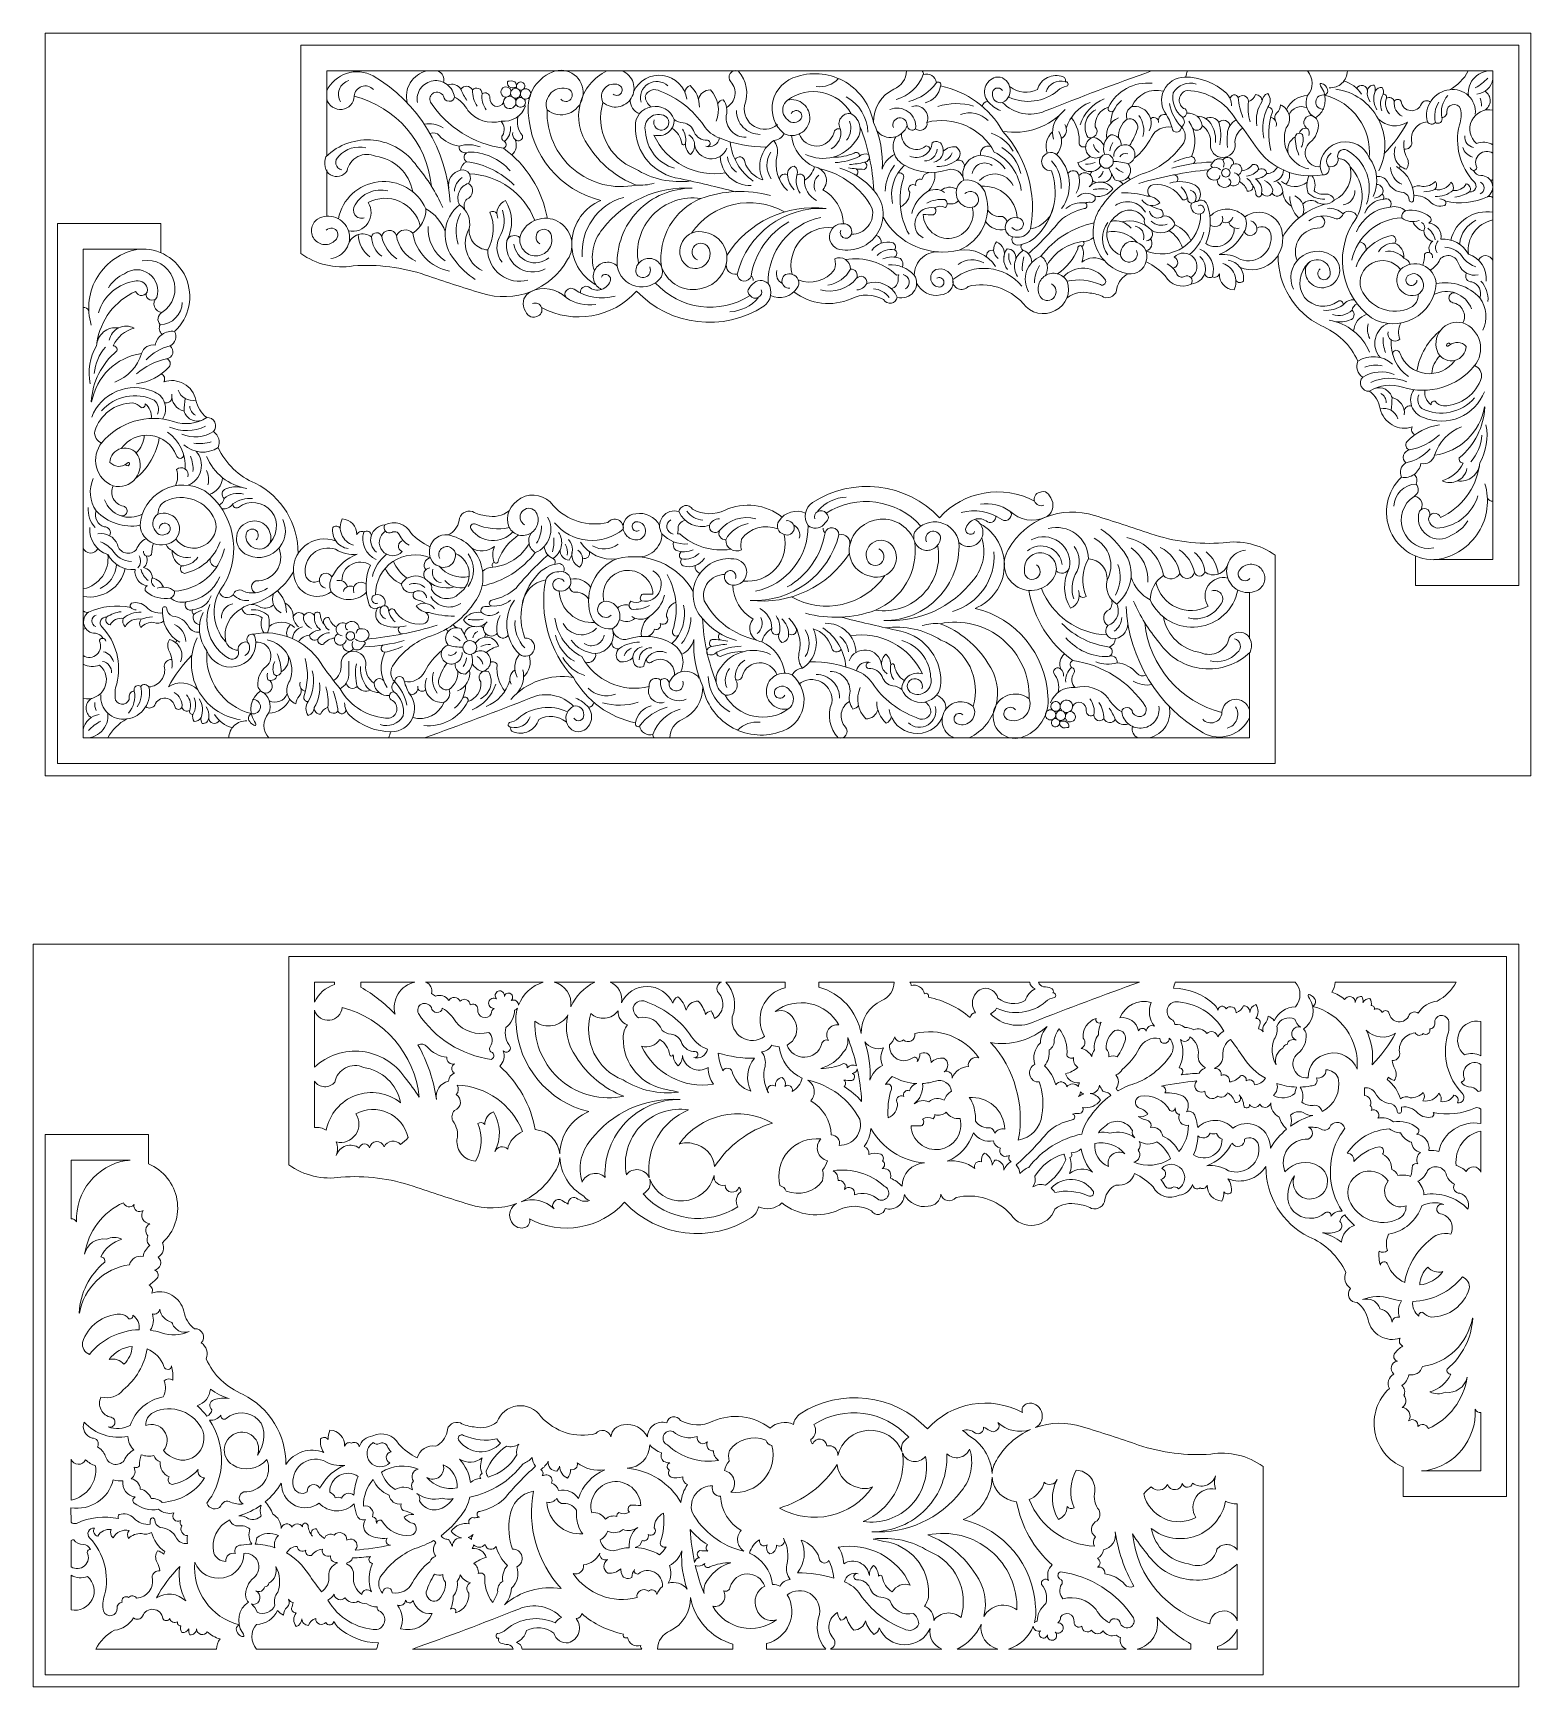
# Model space of a CAD drawing. Header units: millimetres. Extents: x 4868 to 5114, y 1819 to 2091.
import ezdxf

# ---------------------------------------------------------------- set-up
doc = ezdxf.new("R2010")
doc.units = ezdxf.units.MM
doc.header["$MEASUREMENT"] = 0
doc.layers.add('SITARA ALL', color=18, linetype='Continuous', true_color=0x000000)

msp = doc.modelspace()

# ---------------------------------------------------------------- linework, layer by layer
at = {"layer": 'SITARA ALL', "lineweight": 9}
for points, knots in [([(4869.73, 2090.7), (4869.73, 2090.7), (5113.73, 2090.7), (5113.73, 2090.7), (5113.73, 2090.7), (5113.73, 1968.7), (5113.73, 1968.7), (5113.73, 1968.7), (4869.73, 1968.7), (4869.73, 1968.7), (4869.73, 1968.7), (4869.73, 2090.7), (4869.73, 2090.7)], [0, 0, 0, 0, 0.25, 0.25, 0.25, 0.5, 0.5, 0.5, 0.75, 0.75, 0.75, 1, 1, 1, 1]), ([(5094.77, 2004.79), (5094.77, 2004.79), (5094.77, 1999.96), (5094.77, 1999.96), (5094.77, 1999.96), (5111.73, 1999.96), (5111.73, 1999.96), (5111.73, 1999.96), (5111.73, 2088.7), (5111.73, 2088.7), (5111.73, 2088.7), (4911.73, 2088.7), (4911.73, 2088.7), (4911.73, 2088.7), (4911.73, 2070.51), (4911.73, 2070.51), (4911.73, 2070.51), (4911.73, 2054.47), (4911.73, 2054.47), (4914.2, 2052.69), (4917.28, 2051.96), (4920.29, 2052.44), (4924.31, 2052.74), (4928.35, 2052.23), (4932.18, 2050.95), (4935.23, 2049.9), (4938.3, 2048.91), (4941.38, 2047.96), (4946.81, 2046.22), (4952.71, 2048.53), (4955.52, 2053.48), (4956.2, 2054.52), (4956.41, 2055.78), (4956.1, 2056.98), (4955.79, 2058.17), (4955.01, 2059.18), (4953.92, 2059.76), (4952.83, 2060.34), (4951.55, 2060.43), (4950.39, 2060.02), (4949.23, 2059.61), (4948.29, 2058.73), (4947.82, 2057.59), (4947.55, 2056.83), (4947.64, 2055.99), (4948.07, 2055.31), (4948.51, 2054.62), (4949.22, 2054.18), (4950.03, 2054.1), (4950.83, 2054.02), (4951.63, 2054.31), (4952.19, 2054.89), (4952.75, 2055.47), (4953.01, 2056.27), (4952.9, 2057.07), (4952.94, 2057.53), (4952.72, 2057.98), (4952.33, 2058.24), (4951.95, 2058.5), (4951.45, 2058.53), (4951.04, 2058.32), (4950.62, 2058.11), (4950.35, 2057.69), (4950.33, 2057.23), (4950.32, 2056.76), (4950.55, 2056.32), (4950.94, 2056.08)], [0, 0, 0, 0, 0.043478, 0.043478, 0.043478, 0.086957, 0.086957, 0.086957, 0.130435, 0.130435, 0.130435, 0.173913, 0.173913, 0.173913, 0.217391, 0.217391, 0.217391, 0.26087, 0.26087, 0.26087, 0.304348, 0.304348, 0.304348, 0.347826, 0.347826, 0.347826, 0.391304, 0.391304, 0.391304, 0.434783, 0.434783, 0.434783, 0.478261, 0.478261, 0.478261, 0.521739, 0.521739, 0.521739, 0.565217, 0.565217, 0.565217, 0.608696, 0.608696, 0.608696, 0.652174, 0.652174, 0.652174, 0.695652, 0.695652, 0.695652, 0.73913, 0.73913, 0.73913, 0.782609, 0.782609, 0.782609, 0.826087, 0.826087, 0.826087, 0.869565, 0.869565, 0.869565, 0.913043, 0.913043, 0.913043, 1, 1, 1, 1]), ([(4936.22, 2062.9), (4935.77, 2071.51), (4931.03, 2079.31), (4923.58, 2083.65), (4922.25, 2084.39), (4920.67, 2084.54), (4919.22, 2084.07), (4917.78, 2083.6), (4916.59, 2082.56), (4915.95, 2081.18)], [0, 0, 0, 0, 0.25, 0.25, 0.25, 0.5, 0.5, 0.5, 1, 1, 1, 1]), ([(4915.95, 2070.51), (4915.95, 2070.51), (4915.95, 2084.47), (4915.95, 2084.47), (4915.95, 2084.47), (5107.5, 2084.47), (5107.5, 2084.47)], [0, 0, 0, 0, 0.333333, 0.333333, 0.333333, 1, 1, 1, 1]), ([(4932.41, 2084.47), (4931.28, 2084.22), (4930.29, 2083.52), (4929.68, 2082.54), (4929.07, 2081.55), (4928.89, 2080.36), (4929.17, 2079.24)], [0, 0, 0, 0, 0.333333, 0.333333, 0.333333, 1, 1, 1, 1]), ([(4960.18, 2049.33), (4957.59, 2050.77), (4956.05, 2053.55), (4956.22, 2056.51), (4956.38, 2059.46), (4958.26, 2062.07), (4960.99, 2063.21), (4954.28, 2064.83), (4949.43, 2070.68), (4949.06, 2077.58), (4948.68, 2080.66), (4950.57, 2083.57), (4953.53, 2084.47), (4954.76, 2084.78), (4956.05, 2084.43), (4956.96, 2083.56), (4957.86, 2082.68), (4958.25, 2081.39), (4957.99, 2080.15), (4957.72, 2078.92), (4956.84, 2077.91), (4955.66, 2077.48), (4954.47, 2077.06), (4953.14, 2077.28), (4952.15, 2078.06), (4952.02, 2074.32), (4953.61, 2070.73), (4956.47, 2068.33), (4959.33, 2065.92), (4963.11, 2064.96), (4966.77, 2065.73), (4967.76, 2065.64), (4968.77, 2065.75), (4969.73, 2066.04)], [0, 0, 0, 0, 0.083333, 0.083333, 0.083333, 0.166667, 0.166667, 0.166667, 0.25, 0.25, 0.25, 0.333333, 0.333333, 0.333333, 0.416667, 0.416667, 0.416667, 0.5, 0.5, 0.5, 0.583333, 0.583333, 0.583333, 0.666667, 0.666667, 0.666667, 0.75, 0.75, 0.75, 0.833333, 0.833333, 0.833333, 1, 1, 1, 1]), ([(4961.97, 2084.47), (4959.77, 2083.41), (4958.16, 2081.43), (4957.57, 2079.06), (4956.98, 2076.69), (4957.47, 2074.19), (4958.91, 2072.22), (4960.75, 2069.25), (4963.51, 2066.98), (4966.77, 2065.73)], [0, 0, 0, 0, 0.25, 0.25, 0.25, 0.5, 0.5, 0.5, 1, 1, 1, 1]), ([(4964.49, 2084.47), (4965.33, 2084.14), (4965.99, 2083.45), (4966.28, 2082.59), (4966.56, 2081.73), (4966.46, 2080.79), (4965.98, 2080.01), (4965.51, 2079.24), (4964.72, 2078.71), (4963.82, 2078.58), (4962.93, 2078.44), (4962.01, 2078.71), (4961.33, 2079.31), (4959.98, 2074.85), (4962.29, 2070.1), (4966.63, 2068.41), (4969.35, 2066.7), (4972.57, 2065.99), (4975.75, 2066.4)], [0, 0, 0, 0, 0.142857, 0.142857, 0.142857, 0.285714, 0.285714, 0.285714, 0.428571, 0.428571, 0.428571, 0.571429, 0.571429, 0.571429, 0.714286, 0.714286, 0.714286, 1, 1, 1, 1]), ([(4975.11, 2079.83), (4974.81, 2081.86), (4973.21, 2083.44), (4971.18, 2083.72), (4969.14, 2083.99), (4967.21, 2082.95), (4966.39, 2081.07)], [0, 0, 0, 0, 0.333333, 0.333333, 0.333333, 1, 1, 1, 1]), ([(4981.63, 2078.49), (4982.36, 2078.9), (4982.86, 2079.62), (4982.99, 2080.44), (4983.12, 2081.26), (4982.87, 2082.09), (4982.31, 2082.7), (4981.98, 2083.08), (4981.94, 2083.64), (4982.22, 2084.05), (4982.5, 2084.47), (4983.05, 2084.64), (4983.53, 2084.47), (4984.94, 2082.93), (4985.34, 2080.71), (4984.56, 2078.77), (4984.34, 2077.4), (4985, 2076.03), (4986.22, 2075.34), (4987.43, 2074.65), (4988.92, 2074.77), (4989.99, 2075.67)], [0, 0, 0, 0, 0.125, 0.125, 0.125, 0.25, 0.25, 0.25, 0.375, 0.375, 0.375, 0.5, 0.5, 0.5, 0.625, 0.625, 0.625, 0.75, 0.75, 0.75, 1, 1, 1, 1]), ([(4989.39, 2073.05), (4990.1, 2073.1), (4990.73, 2073.52), (4991.06, 2074.15), (4989.49, 2075.45), (4988.78, 2077.53), (4989.24, 2079.52), (4989.7, 2081.51), (4991.26, 2083.08), (4993.25, 2083.57), (4995.91, 2084.41), (4998.8, 2084.06), (5001.19, 2082.62), (5003.58, 2081.18), (5005.24, 2078.77), (5005.74, 2076.03)], [0, 0, 0, 0, 0.166667, 0.166667, 0.166667, 0.333333, 0.333333, 0.333333, 0.5, 0.5, 0.5, 0.666667, 0.666667, 0.666667, 1, 1, 1, 1]), ([(5009.22, 2070.76), (5008.23, 2070.27), (5007.49, 2069.4), (5007.18, 2068.34), (5007.35, 2070.99), (5006.86, 2073.63), (5005.74, 2076.03), (5005.7, 2078.34), (5007.01, 2080.48), (5009.11, 2081.47), (5010.33, 2081.97), (5011.14, 2083.15), (5011.16, 2084.47)], [0, 0, 0, 0, 0.2, 0.2, 0.2, 0.4, 0.4, 0.4, 0.6, 0.6, 0.6, 1, 1, 1, 1]), ([(5011.57, 2079.46), (5013.4, 2079.92), (5015.01, 2081.02), (5016.11, 2082.55), (5016.03, 2083.03), (5015.75, 2083.46), (5015.33, 2083.72), (5014.92, 2083.98), (5014.41, 2084.04), (5013.94, 2083.9), (5013.97, 2084.11), (5013.9, 2084.33), (5013.74, 2084.47)], [0, 0, 0, 0, 0.2, 0.2, 0.2, 0.4, 0.4, 0.4, 0.6, 0.6, 0.6, 1, 1, 1, 1]), ([(5051.43, 2084.47), (5045.57, 2082.39), (5039.75, 2080.2), (5033.97, 2077.9), (5031.57, 2076.87), (5028.79, 2077.42), (5026.95, 2079.28), (5027.95, 2079.74), (5028.45, 2080.87), (5028.12, 2081.92), (5027.8, 2082.97), (5026.88, 2083.63), (5025.79, 2083.45), (5024.99, 2083.21), (5024.36, 2082.58), (5024.11, 2081.79), (5023.86, 2080.99), (5024.01, 2080.12), (5024.53, 2079.46), (5024.07, 2079.45), (5023.69, 2079.1), (5023.63, 2078.65)], [0, 0, 0, 0, 0.125, 0.125, 0.125, 0.25, 0.25, 0.25, 0.375, 0.375, 0.375, 0.5, 0.5, 0.5, 0.625, 0.625, 0.625, 0.75, 0.75, 0.75, 1, 1, 1, 1]), ([(5073.58, 2078.13), (5074.19, 2079.49), (5075.54, 2080.39), (5077.04, 2080.43), (5078.06, 2081.59), (5078.06, 2083.33), (5077.02, 2084.47)], [0, 0, 0, 0, 0.333333, 0.333333, 0.333333, 1, 1, 1, 1]), ([(5080.61, 2081.7), (5081.37, 2081.66), (5082.12, 2081.93), (5082.69, 2082.45), (5083.25, 2082.98), (5083.57, 2083.71), (5083.58, 2084.47)], [0, 0, 0, 0, 0.333333, 0.333333, 0.333333, 1, 1, 1, 1]), ([(5096.72, 2076.12), (5096.42, 2077.31), (5096.65, 2078.57), (5097.34, 2079.57), (5098.04, 2080.58), (5099.14, 2081.24), (5100.36, 2081.38), (5101.67, 2082.08), (5102.74, 2083.16), (5103.45, 2084.47)], [0, 0, 0, 0, 0.25, 0.25, 0.25, 0.5, 0.5, 0.5, 1, 1, 1, 1]), ([(5097.77, 2004.19), (5097.77, 2004.19), (5107.5, 2004.19), (5107.5, 2004.19), (5107.5, 2004.19), (5107.5, 2084.47), (5107.5, 2084.47), (5106.4, 2084.6), (5105.29, 2084.21), (5104.51, 2083.42), (5103.72, 2082.63), (5103.34, 2081.54), (5103.46, 2080.43)], [0, 0, 0, 0, 0.2, 0.2, 0.2, 0.4, 0.4, 0.4, 0.6, 0.6, 0.6, 1, 1, 1, 1]), ([(4919.6, 2082.89), (4918.89, 2082.7), (4918.31, 2082.18), (4918.04, 2081.49), (4917.77, 2080.8), (4917.84, 2080.02), (4918.23, 2079.4)], [0, 0, 0, 0, 0.333333, 0.333333, 0.333333, 1, 1, 1, 1]), ([(4923.63, 2081.42), (4923.14, 2081.97), (4922.37, 2082.17), (4921.68, 2081.92), (4920.99, 2081.68), (4920.51, 2081.05), (4920.48, 2080.32)], [0, 0, 0, 0, 0.333333, 0.333333, 0.333333, 1, 1, 1, 1]), ([(4936.93, 2080.18), (4936.83, 2081), (4936.4, 2081.75), (4935.73, 2082.25), (4935.07, 2082.76), (4934.24, 2082.97), (4933.42, 2082.85), (4932.6, 2082.73), (4931.86, 2082.28), (4931.38, 2081.61), (4930.89, 2080.93), (4930.7, 2080.09), (4930.84, 2079.28)], [0, 0, 0, 0, 0.2, 0.2, 0.2, 0.4, 0.4, 0.4, 0.6, 0.6, 0.6, 1, 1, 1, 1]), ([(4941.49, 2080.72), (4941.49, 2081.11), (4941.26, 2081.46), (4940.9, 2081.6), (4940.54, 2081.74), (4940.14, 2081.65), (4939.88, 2081.36), (4939.7, 2081.71), (4939.35, 2081.93), (4938.96, 2081.95), (4938.57, 2081.98), (4938.2, 2081.79), (4937.99, 2081.47), (4937.54, 2082.2), (4936.63, 2082.5), (4935.84, 2082.17)], [0, 0, 0, 0, 0.166667, 0.166667, 0.166667, 0.333333, 0.333333, 0.333333, 0.5, 0.5, 0.5, 0.666667, 0.666667, 0.666667, 1, 1, 1, 1]), ([(4945.85, 2081.72), (4945.55, 2081.91), (4945.17, 2081.9), (4944.88, 2081.68), (4944.6, 2081.47), (4944.48, 2081.11), (4944.58, 2080.77), (4944.68, 2080.43), (4944.99, 2080.19), (4945.34, 2080.17), (4945.7, 2080.15), (4946.02, 2080.35), (4946.16, 2080.67)], [0, 0, 0, 0, 0.2, 0.2, 0.2, 0.4, 0.4, 0.4, 0.6, 0.6, 0.6, 1, 1, 1, 1]), ([(4947.14, 2082.14), (4947.07, 2082.58), (4946.67, 2082.88), (4946.23, 2082.83), (4945.79, 2082.77), (4945.58, 2082.86), (4945.63, 2082.42), (4945.68, 2081.98), (4946.08, 2081.67), (4946.52, 2081.71), (4946.96, 2081.76), (4947.17, 2081.66), (4947.13, 2082.1)], [0, 0, 0, 0, 0.2, 0.2, 0.2, 0.4, 0.4, 0.4, 0.6, 0.6, 0.6, 1, 1, 1, 1]), ([(4947.78, 2080.81), (4947.78, 2080.52), (4947.63, 2080.25), (4947.37, 2080.11), (4947.12, 2079.96), (4946.81, 2079.96), (4946.56, 2080.11), (4946.31, 2080.25), (4946.15, 2080.52), (4946.15, 2080.81), (4946.15, 2081.1), (4946.31, 2081.37), (4946.56, 2081.52), (4946.81, 2081.66), (4947.12, 2081.66), (4947.37, 2081.52), (4947.63, 2081.37), (4947.78, 2081.1), (4947.78, 2080.81)], [0, 0, 0, 0, 0.166667, 0.166667, 0.166667, 0.333333, 0.333333, 0.333333, 0.5, 0.5, 0.5, 0.666667, 0.666667, 0.666667, 0.833333, 0.833333, 0.833333, 1, 1, 1, 1]), ([(4947.6, 2081.32), (4947.93, 2081.23), (4948.28, 2081.39), (4948.42, 2081.69), (4948.57, 2082), (4948.49, 2082.35), (4948.21, 2082.54), (4947.93, 2082.74), (4947.55, 2082.7), (4947.32, 2082.45), (4947.08, 2082.2), (4947.04, 2081.85), (4947.25, 2081.58)], [0, 0, 0, 0, 0.2, 0.2, 0.2, 0.4, 0.4, 0.4, 0.6, 0.6, 0.6, 1, 1, 1, 1]), ([(4949.46, 2080.7), (4949.46, 2080.4), (4949.3, 2080.12), (4949.03, 2079.97), (4948.77, 2079.82), (4948.45, 2079.82), (4948.19, 2079.97), (4947.93, 2080.12), (4947.77, 2080.4), (4947.77, 2080.7), (4947.77, 2081), (4947.93, 2081.28), (4948.19, 2081.43), (4948.45, 2081.58), (4948.77, 2081.58), (4949.03, 2081.43), (4949.3, 2081.28), (4949.46, 2081), (4949.46, 2080.7)], [0, 0, 0, 0, 0.166667, 0.166667, 0.166667, 0.333333, 0.333333, 0.333333, 0.5, 0.5, 0.5, 0.666667, 0.666667, 0.666667, 0.833333, 0.833333, 0.833333, 1, 1, 1, 1]), ([(4954.38, 2079.86), (4954.58, 2079.61), (4954.88, 2079.46), (4955.2, 2079.45), (4955.53, 2079.45), (4955.83, 2079.59), (4956.04, 2079.83), (4956.25, 2080.08), (4956.33, 2080.4), (4956.28, 2080.72), (4956.22, 2081.03), (4956.02, 2081.31), (4955.74, 2081.46), (4954.75, 2081.86), (4953.62, 2081.65), (4952.84, 2080.91), (4952.07, 2080.17), (4951.79, 2079.06), (4952.15, 2078.06)], [0, 0, 0, 0, 0.142857, 0.142857, 0.142857, 0.285714, 0.285714, 0.285714, 0.428571, 0.428571, 0.428571, 0.571429, 0.571429, 0.571429, 0.714286, 0.714286, 0.714286, 1, 1, 1, 1]), ([(4963.02, 2080.67), (4963.22, 2080.5), (4963.48, 2080.42), (4963.74, 2080.47), (4964, 2080.51), (4964.23, 2080.67), (4964.36, 2080.9), (4964.5, 2081.12), (4964.52, 2081.4), (4964.43, 2081.65), (4964.34, 2081.9), (4964.14, 2082.09), (4963.89, 2082.18), (4963.09, 2082.5), (4962.18, 2082.28), (4961.61, 2081.63), (4961.03, 2080.99), (4960.92, 2080.07), (4961.33, 2079.31)], [0, 0, 0, 0, 0.142857, 0.142857, 0.142857, 0.285714, 0.285714, 0.285714, 0.428571, 0.428571, 0.428571, 0.571429, 0.571429, 0.571429, 0.714286, 0.714286, 0.714286, 1, 1, 1, 1]), ([(4971.98, 2082.02), (4971.09, 2082.84), (4969.77, 2082.96), (4968.74, 2082.33), (4967.71, 2081.69), (4967.23, 2080.48), (4967.58, 2079.33)], [0, 0, 0, 0, 0.333333, 0.333333, 0.333333, 1, 1, 1, 1]), ([(4981.48, 2067.72), (4976.59, 2066.91), (4971.76, 2069.47), (4969.67, 2073.95), (4970.47, 2073.71), (4971.34, 2073.86), (4972.01, 2074.37), (4972.67, 2074.88), (4973.05, 2075.67), (4973.03, 2076.51), (4973.46, 2076.19), (4973.97, 2076), (4974.51, 2075.95), (4975.35, 2075.81), (4976.04, 2075.22), (4976.3, 2074.41), (4976.68, 2073.57), (4977.54, 2073.05), (4978.47, 2073.1), (4978.61, 2073.08), (4978.74, 2073), (4978.83, 2072.88), (4978.91, 2072.76), (4978.94, 2072.61), (4978.91, 2072.46), (4978.87, 2072.32), (4978.78, 2072.2), (4978.65, 2072.13), (4978.52, 2072.06), (4978.37, 2072.05), (4978.23, 2072.1), (4978.71, 2071.96), (4979.23, 2072.03), (4979.65, 2072.28), (4980.08, 2072.54), (4980.38, 2072.97), (4980.48, 2073.46), (4979.41, 2073.83), (4978.49, 2074.55), (4977.88, 2075.51), (4976.14, 2078.1), (4973.63, 2080.07), (4970.7, 2081.14), (4970.28, 2081.41), (4969.76, 2081.48), (4969.28, 2081.33), (4968.81, 2081.17), (4968.43, 2080.81), (4968.26, 2080.34), (4968.29, 2079.67), (4968.61, 2079.04), (4969.14, 2078.62)], [0, 0, 0, 0, 0.055556, 0.055556, 0.055556, 0.111111, 0.111111, 0.111111, 0.166667, 0.166667, 0.166667, 0.222222, 0.222222, 0.222222, 0.277778, 0.277778, 0.277778, 0.333333, 0.333333, 0.333333, 0.388889, 0.388889, 0.388889, 0.444444, 0.444444, 0.444444, 0.5, 0.5, 0.5, 0.555556, 0.555556, 0.555556, 0.611111, 0.611111, 0.611111, 0.666667, 0.666667, 0.666667, 0.722222, 0.722222, 0.722222, 0.777778, 0.777778, 0.777778, 0.833333, 0.833333, 0.833333, 0.888889, 0.888889, 0.888889, 1, 1, 1, 1]), ([(4977.16, 2078.54), (4977.18, 2079.88), (4976.63, 2081.17), (4975.63, 2082.06), (4975.18, 2081.89), (4974.86, 2081.49), (4974.78, 2081.01)], [0, 0, 0, 0, 0.333333, 0.333333, 0.333333, 1, 1, 1, 1]), ([(4979.89, 2076.23), (4980.66, 2077.97), (4980.29, 2080.01), (4978.96, 2081.37), (4978.04, 2081.37), (4977.23, 2080.74), (4977, 2079.85)], [0, 0, 0, 0, 0.333333, 0.333333, 0.333333, 1, 1, 1, 1]), ([(4994.61, 2070.77), (4997.5, 2069.35), (5001, 2070.27), (5002.8, 2072.94), (5003.4, 2073.6), (5003.67, 2074.49), (5003.53, 2075.37), (5003.39, 2076.25), (5002.86, 2077.01), (5002.09, 2077.45), (5001.08, 2079.24), (4999.36, 2080.51), (4997.36, 2080.93), (4995.35, 2081.36), (4993.27, 2080.91), (4991.63, 2079.68), (4990.79, 2079.04), (4990.59, 2077.86), (4991.19, 2076.99), (4991.78, 2076.11), (4992.54, 2075.67), (4993.44, 2076.22), (4993.71, 2076.34), (4993.91, 2076.58), (4993.97, 2076.88), (4994.02, 2077.17), (4993.94, 2077.47), (4993.73, 2077.69), (4993.52, 2077.9), (4993.22, 2078), (4992.93, 2077.95), (4992.63, 2077.91), (4992.38, 2077.72), (4992.25, 2077.45)], [0, 0, 0, 0, 0.083333, 0.083333, 0.083333, 0.166667, 0.166667, 0.166667, 0.25, 0.25, 0.25, 0.333333, 0.333333, 0.333333, 0.416667, 0.416667, 0.416667, 0.5, 0.5, 0.5, 0.583333, 0.583333, 0.583333, 0.666667, 0.666667, 0.666667, 0.75, 0.75, 0.75, 0.833333, 0.833333, 0.833333, 1, 1, 1, 1]), ([(5014.22, 2079.22), (5015.55, 2079.55), (5016.56, 2080.65), (5016.77, 2082.01), (5016.87, 2082.2), (5016.82, 2082.43), (5016.65, 2082.56), (5016.49, 2082.69), (5016.27, 2082.69), (5016.11, 2082.55)], [0, 0, 0, 0, 0.25, 0.25, 0.25, 0.5, 0.5, 0.5, 1, 1, 1, 1]), ([(5016.77, 2082.01), (5021.1, 2081.12), (5024.83, 2078.4), (5027, 2074.55), (5030.81, 2073.92), (5034.68, 2075.27), (5037.26, 2078.15)], [0, 0, 0, 0, 0.333333, 0.333333, 0.333333, 1, 1, 1, 1]), ([(5026.92, 2081.24), (5026.71, 2081.6), (5026.27, 2081.76), (5025.87, 2081.62), (5025.48, 2081.48), (5025.23, 2081.1), (5025.29, 2080.69), (5025.25, 2080.26), (5025.43, 2079.83), (5025.76, 2079.55), (5026.09, 2079.27), (5026.53, 2079.17), (5026.95, 2079.28)], [0, 0, 0, 0, 0.2, 0.2, 0.2, 0.4, 0.4, 0.4, 0.6, 0.6, 0.6, 1, 1, 1, 1]), ([(5028.2, 2081.87), (5029.48, 2080.85), (5031.24, 2080.68), (5032.69, 2081.44), (5032.93, 2082.3), (5033.53, 2083.01), (5034.33, 2083.4), (5035.13, 2083.79), (5036.07, 2083.82), (5036.89, 2083.48), (5037.05, 2083.44), (5037.19, 2083.33), (5037.25, 2083.18), (5037.32, 2083.03), (5037.31, 2082.86), (5037.23, 2082.71), (5037.43, 2082.75), (5037.62, 2082.63), (5037.68, 2082.45), (5037.75, 2082.26), (5037.65, 2082.04), (5037.48, 2081.95), (5036.93, 2081.89), (5036.41, 2081.64), (5036.03, 2081.24), (5033.78, 2079.36), (5030.64, 2078.95), (5027.98, 2080.18)], [0, 0, 0, 0, 0.1, 0.1, 0.1, 0.2, 0.2, 0.2, 0.3, 0.3, 0.3, 0.4, 0.4, 0.4, 0.5, 0.5, 0.5, 0.6, 0.6, 0.6, 0.7, 0.7, 0.7, 0.8, 0.8, 0.8, 1, 1, 1, 1]), ([(5058.75, 2082.31), (5057.31, 2082.79), (5055.72, 2082.19), (5054.96, 2080.87), (5054.69, 2079.36), (5055.28, 2077.82), (5056.49, 2076.89), (5056.72, 2076.67), (5056.84, 2076.36), (5056.81, 2076.04), (5056.78, 2075.73), (5056.6, 2075.44), (5056.34, 2075.27), (5056.36, 2074.91), (5056.14, 2074.58), (5055.8, 2074.46), (5055.46, 2074.35), (5055.07, 2074.48), (5054.87, 2074.78), (5054.68, 2075.65), (5054.35, 2076.49), (5053.89, 2077.25), (5053.6, 2077.38), (5053.27, 2077.36), (5053, 2077.19), (5052.74, 2077.03), (5052.57, 2076.74), (5052.56, 2076.43)], [0, 0, 0, 0, 0.1, 0.1, 0.1, 0.2, 0.2, 0.2, 0.3, 0.3, 0.3, 0.4, 0.4, 0.4, 0.5, 0.5, 0.5, 0.6, 0.6, 0.6, 0.7, 0.7, 0.7, 0.8, 0.8, 0.8, 1, 1, 1, 1]), ([(5064.56, 2078.74), (5064.57, 2079.52), (5064.26, 2080.28), (5063.71, 2080.82), (5061.83, 2082.53), (5059.38, 2083.47), (5056.85, 2083.47), (5055.38, 2083.45), (5054.06, 2082.6), (5053.43, 2081.27), (5052.81, 2079.95), (5052.98, 2078.4), (5053.89, 2077.25)], [0, 0, 0, 0, 0.2, 0.2, 0.2, 0.4, 0.4, 0.4, 0.6, 0.6, 0.6, 1, 1, 1, 1]), ([(5056.49, 2076.89), (5056.87, 2076.9), (5057.17, 2077.18), (5057.21, 2077.56), (5057.24, 2077.93), (5057.05, 2078.25), (5056.68, 2078.33), (5056.15, 2078.7), (5055.88, 2079.34), (5056, 2079.98), (5056.12, 2080.62), (5056.62, 2081.12), (5057.25, 2081.27), (5060.6, 2081.18), (5063.66, 2079.33), (5065.31, 2076.42), (5064.46, 2075.97), (5063.92, 2075.11), (5063.88, 2074.16), (5063.84, 2073.4), (5063.84, 2072.65), (5063.88, 2071.89)], [0, 0, 0, 0, 0.125, 0.125, 0.125, 0.25, 0.25, 0.25, 0.375, 0.375, 0.375, 0.5, 0.5, 0.5, 0.625, 0.625, 0.625, 0.75, 0.75, 0.75, 1, 1, 1, 1]), ([(5077.04, 2080.43), (5076.43, 2079.05), (5077.01, 2077.43), (5078.36, 2076.76), (5080.02, 2077.87), (5080.46, 2080.11), (5079.35, 2081.77), (5078.24, 2083.42), (5081.54, 2081.6), (5079.89, 2080.49), (5084.52, 2079.32), (5087.61, 2074.94), (5087.17, 2070.19), (5086.44, 2072.07), (5084.46, 2073.16), (5082.48, 2072.77), (5080.5, 2072.37), (5079.09, 2070.77), (5079.14, 2068.75), (5079.16, 2068.28), (5079.3, 2067.82), (5079.55, 2067.43), (5079.9, 2067.37), (5080.25, 2067.52), (5080.44, 2067.81), (5080.64, 2068.1), (5080.66, 2068.48), (5080.49, 2068.78), (5080.88, 2068.66), (5081.31, 2068.75), (5081.62, 2069.01), (5081.94, 2069.27), (5082.1, 2069.67), (5082.06, 2070.08), (5081.88, 2070.49), (5081.98, 2070.97), (5082.3, 2071.27), (5082.62, 2071.58), (5083.11, 2071.64), (5083.51, 2071.45), (5086.62, 2069.7), (5087.99, 2065.92), (5086.72, 2062.58)], [0, 0, 0, 0, 0.066667, 0.066667, 0.066667, 0.133333, 0.133333, 0.133333, 0.2, 0.2, 0.2, 0.266667, 0.266667, 0.266667, 0.333333, 0.333333, 0.333333, 0.4, 0.4, 0.4, 0.466667, 0.466667, 0.466667, 0.533333, 0.533333, 0.533333, 0.6, 0.6, 0.6, 0.666667, 0.666667, 0.666667, 0.733333, 0.733333, 0.733333, 0.8, 0.8, 0.8, 0.866667, 0.866667, 0.866667, 1, 1, 1, 1]), ([(5088.75, 2068.05), (5090.1, 2070.74), (5090.06, 2073.91), (5088.66, 2076.58), (5087.26, 2079.24), (5084.69, 2081.06), (5081.71, 2081.48)], [0, 0, 0, 0, 0.333333, 0.333333, 0.333333, 1, 1, 1, 1]), ([(5085.13, 2081.62), (5085.33, 2082), (5085.77, 2082.19), (5086.19, 2082.08), (5086.62, 2081.97), (5086.9, 2081.56), (5086.89, 2081.13), (5086.79, 2080.51), (5086.95, 2079.89), (5087.32, 2079.39)], [0, 0, 0, 0, 0.25, 0.25, 0.25, 0.5, 0.5, 0.5, 1, 1, 1, 1]), ([(5088.43, 2078.09), (5087.86, 2079.01), (5087.75, 2080.14), (5088.14, 2081.15), (5088.2, 2081.48), (5088.14, 2081.83), (5087.97, 2082.13), (5087.69, 2082.16), (5087.41, 2082.07), (5087.2, 2081.88), (5086.99, 2081.69), (5086.88, 2081.41), (5086.89, 2081.13)], [0, 0, 0, 0, 0.2, 0.2, 0.2, 0.4, 0.4, 0.4, 0.6, 0.6, 0.6, 1, 1, 1, 1]), ([(5090, 2079.98), (5090.06, 2080.14), (5090.03, 2080.32), (5089.93, 2080.46), (5089.82, 2080.59), (5089.65, 2080.66), (5089.48, 2080.64), (5089.58, 2081.03), (5089.51, 2081.44), (5089.29, 2081.77), (5088.82, 2081.81), (5088.37, 2081.56), (5088.14, 2081.15)], [0, 0, 0, 0, 0.2, 0.2, 0.2, 0.4, 0.4, 0.4, 0.6, 0.6, 0.6, 1, 1, 1, 1]), ([(5104.59, 2077.39), (5104.71, 2078.53), (5104.29, 2079.65), (5103.45, 2080.43), (5102.62, 2081.21), (5101.48, 2081.56), (5100.36, 2081.38)], [0, 0, 0, 0, 0.333333, 0.333333, 0.333333, 1, 1, 1, 1]), ([(4933.14, 2065.57), (4932.43, 2072.66), (4927.38, 2078.55), (4920.48, 2080.32), (4920.42, 2079.21), (4919.58, 2078.29), (4918.47, 2078.15), (4917.36, 2078.01), (4916.28, 2078.78), (4915.95, 2079.85)], [0, 0, 0, 0, 0.25, 0.25, 0.25, 0.5, 0.5, 0.5, 1, 1, 1, 1]), ([(4952.19, 2060.26), (4951.37, 2064.89), (4948.78, 2069.02), (4944.97, 2071.78), (4940.09, 2072.47), (4935.74, 2075.22), (4933.01, 2079.33), (4932.74, 2079.9), (4932.96, 2080.57), (4933.51, 2080.87), (4934.06, 2081.17), (4934.82, 2080.87), (4935.15, 2080.34), (4935.18, 2079.87), (4935.57, 2079.5), (4936.04, 2079.49), (4936.52, 2079.49), (4936.89, 2079.71), (4936.93, 2080.18), (4937.87, 2079.68), (4938.64, 2078.91), (4939.15, 2077.97), (4940.46, 2076.37), (4942.59, 2075.68), (4944.58, 2076.23), (4946.36, 2076.01), (4948.04, 2077.06), (4948.61, 2078.75)], [0, 0, 0, 0, 0.1, 0.1, 0.1, 0.2, 0.2, 0.2, 0.3, 0.3, 0.3, 0.4, 0.4, 0.4, 0.5, 0.5, 0.5, 0.6, 0.6, 0.6, 0.7, 0.7, 0.7, 0.8, 0.8, 0.8, 1, 1, 1, 1]), ([(4945.01, 2079.3), (4944.75, 2078.77), (4944.15, 2078.52), (4943.59, 2078.69), (4943.03, 2078.86), (4942.69, 2079.47), (4942.76, 2080.05), (4942.77, 2080.35), (4942.6, 2080.63), (4942.33, 2080.78), (4942.06, 2080.92), (4941.74, 2080.9), (4941.49, 2080.72), (4941.35, 2079.79), (4941.58, 2078.83), (4942.15, 2078.07)], [0, 0, 0, 0, 0.166667, 0.166667, 0.166667, 0.333333, 0.333333, 0.333333, 0.5, 0.5, 0.5, 0.666667, 0.666667, 0.666667, 1, 1, 1, 1]), ([(4945.44, 2080.17), (4945.08, 2079.92), (4944.92, 2079.48), (4945.02, 2079.06), (4945.13, 2078.64), (4945.47, 2078.33), (4945.91, 2078.29), (4946.34, 2078.25), (4946.75, 2078.48), (4946.94, 2078.87), (4947.12, 2079.26), (4947.06, 2079.72), (4946.75, 2080.03)], [0, 0, 0, 0, 0.2, 0.2, 0.2, 0.4, 0.4, 0.4, 0.6, 0.6, 0.6, 1, 1, 1, 1]), ([(4948.07, 2080.05), (4947.86, 2080.13), (4947.63, 2080.12), (4947.43, 2080.02), (4947.23, 2079.92), (4947.08, 2079.74), (4947.02, 2079.52)], [0, 0, 0, 0, 0.333333, 0.333333, 0.333333, 1, 1, 1, 1]), ([(4947.02, 2079.1), (4947.09, 2078.86), (4947.26, 2078.66), (4947.5, 2078.57), (4947.74, 2078.48), (4948, 2078.5), (4948.21, 2078.64), (4948.43, 2078.77), (4948.56, 2079), (4948.58, 2079.25), (4948.6, 2079.51), (4948.5, 2079.75), (4948.3, 2079.91)], [0, 0, 0, 0, 0.2, 0.2, 0.2, 0.4, 0.4, 0.4, 0.6, 0.6, 0.6, 1, 1, 1, 1]), ([(4973.03, 2076.51), (4972.46, 2078.03), (4970.87, 2078.91), (4969.28, 2078.59), (4967.69, 2078.26), (4966.57, 2076.98), (4966.65, 2075.36), (4966.56, 2071.05), (4969.72, 2067.36), (4973.99, 2066.79), (4977.03, 2066.12), (4980.06, 2065.4), (4983.08, 2064.64)], [0, 0, 0, 0, 0.2, 0.2, 0.2, 0.4, 0.4, 0.4, 0.6, 0.6, 0.6, 1, 1, 1, 1]), ([(4980.17, 2079.14), (4980.37, 2079.47), (4980.7, 2079.7), (4981.08, 2079.74), (4981.64, 2078.99), (4981.82, 2078.03), (4981.58, 2077.13), (4981.48, 2076.21), (4981.78, 2075.3), (4982.4, 2074.62), (4983.02, 2073.93), (4983.9, 2073.55), (4984.83, 2073.57)], [0, 0, 0, 0, 0.2, 0.2, 0.2, 0.4, 0.4, 0.4, 0.6, 0.6, 0.6, 1, 1, 1, 1]), ([(4991.06, 2074.15), (4991.93, 2073.73), (4992.95, 2073.76), (4993.79, 2074.23), (4994.63, 2074.71), (4995.19, 2075.55), (4995.29, 2076.51), (4995.38, 2077.47), (4995.01, 2078.41), (4994.28, 2079.04), (4993.55, 2079.68), (4992.57, 2079.91), (4991.63, 2079.68)], [0, 0, 0, 0, 0.2, 0.2, 0.2, 0.4, 0.4, 0.4, 0.6, 0.6, 0.6, 1, 1, 1, 1]), ([(5006.31, 2074.65), (5006.95, 2073.81), (5008.01, 2073.4), (5009.06, 2073.58), (5010.1, 2073.77), (5010.95, 2074.51), (5011.27, 2075.52), (5011.29, 2075.2), (5011.5, 2074.92), (5011.81, 2074.8), (5012.11, 2074.69), (5012.45, 2074.76), (5012.68, 2074.98), (5012.8, 2076.06), (5012.34, 2077.13), (5011.46, 2077.77), (5010.59, 2078.42), (5009.44, 2078.56), (5008.44, 2078.13)], [0, 0, 0, 0, 0.142857, 0.142857, 0.142857, 0.285714, 0.285714, 0.285714, 0.428571, 0.428571, 0.428571, 0.571429, 0.571429, 0.571429, 0.714286, 0.714286, 0.714286, 1, 1, 1, 1]), ([(5012.68, 2074.98), (5013.04, 2074.66), (5013.57, 2074.61), (5013.99, 2074.85), (5014.41, 2075.09), (5014.63, 2075.56), (5014.54, 2076.03), (5014.81, 2076.75), (5014.65, 2077.56), (5014.12, 2078.11), (5013.6, 2078.67), (5012.81, 2078.87), (5012.08, 2078.64)], [0, 0, 0, 0, 0.2, 0.2, 0.2, 0.4, 0.4, 0.4, 0.6, 0.6, 0.6, 1, 1, 1, 1]), ([(5054.36, 2079.11), (5054.63, 2077.67), (5055.32, 2076.33), (5056.34, 2075.27), (5057.02, 2074.58), (5057.16, 2073.53), (5056.7, 2072.68), (5055.3, 2070.58), (5053.33, 2068.93), (5051.01, 2067.94), (5047.94, 2067.05), (5045.27, 2065.14), (5043.45, 2062.52), (5041.85, 2060.6), (5041.4, 2057.98), (5042.26, 2055.64), (5043.12, 2053.3), (5045.13, 2051.59), (5047.58, 2051.15), (5046.64, 2050.68), (5045.96, 2049.81), (5045.74, 2048.77), (5045.72, 2048.26), (5045.45, 2047.78), (5045.01, 2047.49), (5044.58, 2047.21), (5044.04, 2047.14), (5043.55, 2047.31), (5042.86, 2047.7), (5042.09, 2047.93), (5041.3, 2047.98), (5039.99, 2048.3), (5038.61, 2048.01), (5037.54, 2047.2)], [0, 0, 0, 0, 0.083333, 0.083333, 0.083333, 0.166667, 0.166667, 0.166667, 0.25, 0.25, 0.25, 0.333333, 0.333333, 0.333333, 0.416667, 0.416667, 0.416667, 0.5, 0.5, 0.5, 0.583333, 0.583333, 0.583333, 0.666667, 0.666667, 0.666667, 0.75, 0.75, 0.75, 0.833333, 0.833333, 0.833333, 1, 1, 1, 1]), ([(5042.25, 2078.06), (5041.46, 2077.66), (5040.87, 2076.96), (5040.62, 2076.11), (5040.38, 2075.26), (5040.49, 2074.36), (5040.95, 2073.6), (5041.41, 2073.38), (5041.98, 2073.52), (5042.27, 2073.94), (5042.57, 2074.36), (5042.56, 2074.91), (5042.19, 2075.27), (5042.02, 2076.73), (5042.92, 2078.09), (5044.33, 2078.52), (5044.22, 2078.29), (5044.3, 2078.01), (5044.51, 2077.87), (5044.72, 2077.72), (5044.99, 2077.73), (5045.17, 2077.91)], [0, 0, 0, 0, 0.125, 0.125, 0.125, 0.25, 0.25, 0.25, 0.375, 0.375, 0.375, 0.5, 0.5, 0.5, 0.625, 0.625, 0.625, 0.75, 0.75, 0.75, 1, 1, 1, 1]), ([(5051.05, 2074.65), (5051.53, 2075.57), (5051.44, 2076.67), (5050.84, 2077.51), (5050.24, 2078.35), (5049.23, 2078.77), (5048.21, 2078.62), (5047.46, 2078.23), (5047.11, 2077.35), (5047.4, 2076.56), (5046.45, 2075.83), (5045.92, 2074.69), (5045.98, 2073.5)], [0, 0, 0, 0, 0.2, 0.2, 0.2, 0.4, 0.4, 0.4, 0.6, 0.6, 0.6, 1, 1, 1, 1]), ([(5064.35, 2079.87), (5064.35, 2080.19), (5064.58, 2080.47), (5064.9, 2080.53), (5065.22, 2080.59), (5065.54, 2080.39), (5065.66, 2080.09), (5065.76, 2078.97), (5066.02, 2077.87), (5066.44, 2076.83)], [0, 0, 0, 0, 0.25, 0.25, 0.25, 0.5, 0.5, 0.5, 1, 1, 1, 1]), ([(5067.32, 2079.46), (5067.34, 2079.87), (5067.09, 2080.24), (5066.71, 2080.38), (5066.33, 2080.52), (5065.91, 2080.41), (5065.66, 2080.09)], [0, 0, 0, 0, 0.333333, 0.333333, 0.333333, 1, 1, 1, 1]), ([(5068.7, 2075.45), (5068.49, 2076.86), (5068.8, 2078.3), (5069.58, 2079.49), (5069.59, 2079.78), (5069.48, 2080.06), (5069.28, 2080.27), (5069.08, 2080.47), (5068.8, 2080.59), (5068.52, 2080.59), (5068.3, 2080.06), (5067.86, 2079.65), (5067.32, 2079.46), (5067.19, 2078.33), (5067.3, 2077.19), (5067.64, 2076.11)], [0, 0, 0, 0, 0.166667, 0.166667, 0.166667, 0.333333, 0.333333, 0.333333, 0.5, 0.5, 0.5, 0.666667, 0.666667, 0.666667, 1, 1, 1, 1]), ([(5069.87, 2073.44), (5069.46, 2075.16), (5069.69, 2076.97), (5070.53, 2078.52), (5070.73, 2078.54), (5070.94, 2078.47), (5071.08, 2078.32), (5071.23, 2078.17), (5071.3, 2077.96), (5071.27, 2077.75), (5070.57, 2075.71), (5070.49, 2073.51), (5071.04, 2071.43)], [0, 0, 0, 0, 0.2, 0.2, 0.2, 0.4, 0.4, 0.4, 0.6, 0.6, 0.6, 1, 1, 1, 1]), ([(5070.53, 2078.52), (5071.05, 2079.18), (5071.05, 2080.12), (5070.53, 2080.78), (5069.96, 2080.61), (5069.58, 2080.08), (5069.58, 2079.49)], [0, 0, 0, 0, 0.333333, 0.333333, 0.333333, 1, 1, 1, 1]), ([(5077.26, 2068.37), (5075.82, 2068.68), (5074.58, 2069.6), (5073.87, 2070.89), (5073.16, 2072.19), (5073.04, 2073.73), (5073.55, 2075.12), (5074.02, 2075.72), (5074.19, 2076.51), (5074, 2077.25), (5073.81, 2077.99), (5073.29, 2078.6), (5072.59, 2078.91), (5072.56, 2078.42), (5072.36, 2077.96), (5072.02, 2077.61), (5071.67, 2077.26), (5071.58, 2076.74), (5071.78, 2076.29)], [0, 0, 0, 0, 0.142857, 0.142857, 0.142857, 0.285714, 0.285714, 0.285714, 0.428571, 0.428571, 0.428571, 0.571429, 0.571429, 0.571429, 0.714286, 0.714286, 0.714286, 1, 1, 1, 1]), ([(5076.94, 2078.4), (5076.4, 2078.66), (5075.77, 2078.68), (5075.21, 2078.46), (5074.66, 2078.25), (5074.22, 2077.81), (5074, 2077.25)], [0, 0, 0, 0, 0.333333, 0.333333, 0.333333, 1, 1, 1, 1]), ([(5079.89, 2080.49), (5079.54, 2080.59), (5079.18, 2080.53), (5078.89, 2080.32), (5078.6, 2080.12), (5078.42, 2079.8), (5078.39, 2079.45), (5078.37, 2079.09), (5078.5, 2078.75), (5078.76, 2078.51), (5079.02, 2078.26), (5079.37, 2078.15), (5079.72, 2078.19)], [0, 0, 0, 0, 0.2, 0.2, 0.2, 0.4, 0.4, 0.4, 0.6, 0.6, 0.6, 1, 1, 1, 1]), ([(5090.52, 2077.43), (5089.89, 2078.12), (5089.7, 2079.1), (5090, 2079.98), (5090.23, 2080.12), (5090.51, 2080.15), (5090.76, 2080.05), (5091.02, 2079.95), (5091.21, 2079.74), (5091.27, 2079.48), (5091.17, 2078.47), (5091.68, 2077.5), (5092.57, 2077.02)], [0, 0, 0, 0, 0.2, 0.2, 0.2, 0.4, 0.4, 0.4, 0.6, 0.6, 0.6, 1, 1, 1, 1]), ([(5097.23, 2079.36), (5097, 2079.54), (5096.71, 2079.61), (5096.42, 2079.56), (5096.14, 2079.51), (5095.89, 2079.34), (5095.74, 2079.09), (5095.48, 2078.34), (5094.74, 2077.87), (5093.95, 2077.95), (5093.17, 2078.03), (5092.53, 2078.67), (5092.42, 2079.46), (5092.3, 2079.66), (5092.09, 2079.79), (5091.85, 2079.8), (5091.62, 2079.8), (5091.4, 2079.68), (5091.27, 2079.48)], [0, 0, 0, 0, 0.142857, 0.142857, 0.142857, 0.285714, 0.285714, 0.285714, 0.428571, 0.428571, 0.428571, 0.571429, 0.571429, 0.571429, 0.714286, 0.714286, 0.714286, 1, 1, 1, 1]), ([(5103.65, 2064.63), (5104.06, 2064.57), (5104.46, 2064.79), (5104.63, 2065.16), (5104.8, 2065.53), (5104.73, 2065.96), (5104.42, 2066.24), (5102.06, 2068.74), (5101.14, 2072.28), (5101.99, 2075.61), (5102.29, 2076.46), (5102.35, 2077.38), (5102.17, 2078.27), (5101.94, 2078.79), (5101.37, 2079.08), (5100.81, 2078.93), (5100.25, 2078.79), (5099.88, 2078.32), (5099.94, 2077.75), (5099.95, 2077.51), (5099.88, 2077.28), (5099.72, 2077.1), (5099.57, 2076.92), (5099.35, 2076.81), (5099.11, 2076.8), (5099.22, 2076.51), (5099.12, 2076.19), (5098.88, 2076.01), (5098.63, 2075.83), (5098.3, 2075.84), (5098.05, 2076.02), (5097.88, 2075.82), (5097.62, 2075.71), (5097.36, 2075.74), (5097.1, 2075.76), (5096.86, 2075.9), (5096.72, 2076.12), (5095.9, 2076.06), (5095.15, 2075.65), (5094.67, 2074.99), (5094.18, 2074.34), (5094, 2073.5), (5094.18, 2072.7), (5094.17, 2072.39), (5094.03, 2072.09), (5093.79, 2071.88), (5093.55, 2071.67), (5093.24, 2071.57), (5092.92, 2071.61)], [0, 0, 0, 0, 0.058824, 0.058824, 0.058824, 0.117647, 0.117647, 0.117647, 0.176471, 0.176471, 0.176471, 0.235294, 0.235294, 0.235294, 0.294118, 0.294118, 0.294118, 0.352941, 0.352941, 0.352941, 0.411765, 0.411765, 0.411765, 0.470588, 0.470588, 0.470588, 0.529412, 0.529412, 0.529412, 0.588235, 0.588235, 0.588235, 0.647059, 0.647059, 0.647059, 0.705882, 0.705882, 0.705882, 0.764706, 0.764706, 0.764706, 0.823529, 0.823529, 0.823529, 0.882353, 0.882353, 0.882353, 1, 1, 1, 1]), ([(5106.11, 2078.01), (5106.67, 2078.33), (5107.02, 2078.92), (5107.03, 2079.56), (5107.05, 2080.2), (5106.73, 2080.8), (5106.19, 2081.15)], [0, 0, 0, 0, 0.333333, 0.333333, 0.333333, 1, 1, 1, 1]), ([(4944.97, 2071.78), (4945.19, 2071.86), (4945.36, 2072.05), (4945.4, 2072.29), (4945.44, 2072.52), (4945.35, 2072.76), (4945.17, 2072.91), (4944.97, 2072.96), (4944.81, 2073.11), (4944.74, 2073.3), (4944.67, 2073.49), (4944.69, 2073.7), (4944.81, 2073.87), (4945.29, 2074.61), (4945.2, 2075.59), (4944.58, 2076.23)], [0, 0, 0, 0, 0.166667, 0.166667, 0.166667, 0.333333, 0.333333, 0.333333, 0.5, 0.5, 0.5, 0.666667, 0.666667, 0.666667, 1, 1, 1, 1]), ([(4946.51, 2074.35), (4946.41, 2073.92), (4946.58, 2073.47), (4946.93, 2073.21), (4947.15, 2072.97), (4947.51, 2072.92), (4947.79, 2073.08), (4948.06, 2073.24), (4948.2, 2073.56), (4948.1, 2073.87), (4947.37, 2074.74), (4947.1, 2075.9), (4947.38, 2077.01)], [0, 0, 0, 0, 0.2, 0.2, 0.2, 0.4, 0.4, 0.4, 0.6, 0.6, 0.6, 1, 1, 1, 1]), ([(4971.55, 2077.05), (4970.76, 2077.5), (4969.77, 2077.42), (4969.06, 2076.85), (4968.35, 2076.27), (4968.05, 2075.34), (4968.32, 2074.47), (4968.46, 2071.67), (4970.36, 2069.26), (4973.06, 2068.48)], [0, 0, 0, 0, 0.25, 0.25, 0.25, 0.5, 0.5, 0.5, 1, 1, 1, 1]), ([(4969.76, 2076.45), (4969.58, 2075.99), (4969.69, 2075.45), (4970.06, 2075.1), (4970.42, 2074.75), (4970.95, 2074.65), (4971.42, 2074.86), (4971.88, 2075.07), (4972.17, 2075.53), (4972.15, 2076.04), (4972.13, 2076.54), (4971.82, 2076.98), (4971.34, 2077.16)], [0, 0, 0, 0, 0.2, 0.2, 0.2, 0.4, 0.4, 0.4, 0.6, 0.6, 0.6, 1, 1, 1, 1]), ([(4983.26, 2077.98), (4983.24, 2076.94), (4983.64, 2075.94), (4984.37, 2075.2), (4985.1, 2074.46), (4986.09, 2074.04), (4987.13, 2074.05)], [0, 0, 0, 0, 0.333333, 0.333333, 0.333333, 1, 1, 1, 1]), ([(5002.09, 2077.45), (5001.43, 2077.58), (5000.76, 2077.3), (5000.38, 2076.74), (5000, 2076.19), (4999.99, 2075.47), (5000.36, 2074.91), (5000.12, 2075.01), (4999.85, 2075), (4999.63, 2074.87), (4999.41, 2074.74), (4999.26, 2074.51), (4999.24, 2074.26), (4998.87, 2073.03), (4997.75, 2072.17), (4996.47, 2072.13), (4995.18, 2072.09), (4994.01, 2072.91), (4993.57, 2074.12)], [0, 0, 0, 0, 0.142857, 0.142857, 0.142857, 0.285714, 0.285714, 0.285714, 0.428571, 0.428571, 0.428571, 0.571429, 0.571429, 0.571429, 0.714286, 0.714286, 0.714286, 1, 1, 1, 1]), ([(5011.27, 2075.52), (5011.29, 2075.87), (5011.16, 2076.22), (5010.9, 2076.46), (5010.64, 2076.7), (5010.29, 2076.81), (5009.94, 2076.76), (5009.59, 2076.71), (5009.28, 2076.5), (5009.1, 2076.2), (5008.92, 2075.89), (5008.89, 2075.52), (5009.02, 2075.19)], [0, 0, 0, 0, 0.2, 0.2, 0.2, 0.4, 0.4, 0.4, 0.6, 0.6, 0.6, 1, 1, 1, 1]), ([(5030.03, 2064.81), (5029.69, 2067.53), (5028.03, 2069.9), (5025.6, 2071.14), (5023.46, 2075.11), (5018.91, 2077.13), (5014.54, 2076.03)], [0, 0, 0, 0, 0.333333, 0.333333, 0.333333, 1, 1, 1, 1]), ([(5038.24, 2076.82), (5039.22, 2075.6), (5039.68, 2074.03), (5039.51, 2072.48), (5039.59, 2072.27), (5039.76, 2072.11), (5039.97, 2072.03), (5040.18, 2071.96), (5040.41, 2071.97), (5040.61, 2072.08), (5040.52, 2071.44), (5040.81, 2070.8), (5041.35, 2070.44), (5041.89, 2070.09), (5042.58, 2070.08), (5043.13, 2070.42)], [0, 0, 0, 0, 0.166667, 0.166667, 0.166667, 0.333333, 0.333333, 0.333333, 0.5, 0.5, 0.5, 0.666667, 0.666667, 0.666667, 1, 1, 1, 1]), ([(5047.79, 2072.19), (5048.38, 2073.07), (5048.84, 2074.04), (5049.15, 2075.06), (5049.21, 2075.52), (5049.03, 2075.98), (5048.68, 2076.28), (5048.32, 2076.59), (5047.84, 2076.69), (5047.4, 2076.56)], [0, 0, 0, 0, 0.25, 0.25, 0.25, 0.5, 0.5, 0.5, 1, 1, 1, 1]), ([(5052.56, 2075.98), (5052.64, 2076.34), (5052.42, 2076.7), (5052.06, 2076.79), (5051.7, 2076.88), (5051.41, 2076.84), (5051.3, 2076.49)], [0, 0, 0, 0, 0.333333, 0.333333, 0.333333, 1, 1, 1, 1]), ([(5057.56, 2076.21), (5058.73, 2074.49), (5058.88, 2072.27), (5057.96, 2070.4), (5056.96, 2070.21), (5056, 2069.91), (5055.08, 2069.49)], [0, 0, 0, 0, 0.333333, 0.333333, 0.333333, 1, 1, 1, 1]), ([(5066.38, 2075.07), (5065.51, 2074.49), (5065.03, 2073.48), (5065.14, 2072.43), (5065.19, 2071.87), (5064.99, 2071.31), (5064.6, 2070.89), (5064.21, 2070.48), (5063.66, 2070.25), (5063.09, 2070.26), (5062.52, 2070.26), (5061.98, 2070.51), (5061.6, 2070.93), (5061.22, 2071.35), (5061.04, 2071.92), (5061.09, 2072.48), (5061.25, 2073.67), (5060.72, 2074.83), (5059.73, 2075.5), (5059.68, 2076.1), (5059.38, 2076.66), (5058.91, 2077.04), (5058.44, 2077.42), (5057.83, 2077.59), (5057.23, 2077.52)], [0, 0, 0, 0, 0.111111, 0.111111, 0.111111, 0.222222, 0.222222, 0.222222, 0.333333, 0.333333, 0.333333, 0.444444, 0.444444, 0.444444, 0.555556, 0.555556, 0.555556, 0.666667, 0.666667, 0.666667, 0.777778, 0.777778, 0.777778, 1, 1, 1, 1]), ([(5061.94, 2072.74), (5062.01, 2073.7), (5061.8, 2074.66), (5061.32, 2075.5), (5060.9, 2076.45), (5059.95, 2077.05), (5058.91, 2077.04)], [0, 0, 0, 0, 0.333333, 0.333333, 0.333333, 1, 1, 1, 1]), ([(5062.62, 2072.32), (5062.87, 2073.56), (5062.83, 2074.83), (5062.49, 2076.05), (5062.04, 2076.78), (5061.1, 2077.03), (5060.35, 2076.63)], [0, 0, 0, 0, 0.333333, 0.333333, 0.333333, 1, 1, 1, 1]), ([(5064.29, 2075.48), (5064.23, 2075.87), (5063.94, 2076.2), (5063.56, 2076.32), (5063.18, 2076.43), (5062.77, 2076.33), (5062.49, 2076.05)], [0, 0, 0, 0, 0.333333, 0.333333, 0.333333, 1, 1, 1, 1]), ([(5065.31, 2076.42), (5066.44, 2075.04), (5067.51, 2073.61), (5068.5, 2072.12), (5070.9, 2068.46), (5075.25, 2066.61), (5079.55, 2067.43)], [0, 0, 0, 0, 0.333333, 0.333333, 0.333333, 1, 1, 1, 1]), ([(5071.86, 2075.35), (5071.98, 2075.66), (5071.94, 2076.01), (5071.77, 2076.29), (5071.61, 2076.57), (5071.32, 2076.76), (5070.99, 2076.81)], [0, 0, 0, 0, 0.333333, 0.333333, 0.333333, 1, 1, 1, 1]), ([(5077.23, 2073.87), (5077.35, 2074.22), (5077.32, 2074.6), (5077.15, 2074.93), (5076.65, 2075.13), (5076.36, 2075.66), (5076.45, 2076.19), (5076.54, 2076.72), (5077.01, 2077.12), (5077.54, 2077.16), (5078.17, 2077.06), (5078.67, 2076.58), (5078.81, 2075.96), (5078.93, 2074.73), (5078.42, 2073.51), (5077.44, 2072.74), (5076.69, 2072.09), (5076.45, 2071.03), (5076.85, 2070.11), (5077.24, 2069.2), (5078.15, 2068.65), (5079.14, 2068.75)], [0, 0, 0, 0, 0.125, 0.125, 0.125, 0.25, 0.25, 0.25, 0.375, 0.375, 0.375, 0.5, 0.5, 0.5, 0.625, 0.625, 0.625, 0.75, 0.75, 0.75, 1, 1, 1, 1]), ([(5089.65, 2070.92), (5091.17, 2072.44), (5092.46, 2074.18), (5093.48, 2076.08), (5091.96, 2075.09), (5089.96, 2075.3), (5088.67, 2076.57)], [0, 0, 0, 0, 0.333333, 0.333333, 0.333333, 1, 1, 1, 1]), ([(5107.5, 2072.36), (5106.67, 2072.81), (5105.69, 2072.88), (5104.8, 2072.56), (5103.71, 2073.49), (5103.38, 2075.03), (5104, 2076.32), (5104.63, 2077.61), (5106.1, 2078.31), (5107.5, 2078.03)], [0, 0, 0, 0, 0.25, 0.25, 0.25, 0.5, 0.5, 0.5, 1, 1, 1, 1]), ([(4930.08, 2064.66), (4929.5, 2067.71), (4927.05, 2070.04), (4923.98, 2070.47), (4923.05, 2070.9), (4921.97, 2070.87), (4921.05, 2070.4), (4920.14, 2069.92), (4919.49, 2069.07), (4919.3, 2068.05), (4918.7, 2067.16), (4917.52, 2066.87), (4916.58, 2067.38), (4915.63, 2067.89), (4915.42, 2069.4), (4915.83, 2070.39), (4917.91, 2072.41), (4920.78, 2073.4), (4923.66, 2073.1), (4926.55, 2072.8), (4929.16, 2071.22), (4930.77, 2068.81), (4932.51, 2066.77), (4933.93, 2064.48), (4935, 2062.02)], [0, 0, 0, 0, 0.111111, 0.111111, 0.111111, 0.222222, 0.222222, 0.222222, 0.333333, 0.333333, 0.333333, 0.444444, 0.444444, 0.444444, 0.555556, 0.555556, 0.555556, 0.666667, 0.666667, 0.666667, 0.777778, 0.777778, 0.777778, 1, 1, 1, 1]), ([(4932.94, 2074.17), (4933.45, 2074.43), (4934.08, 2074.3), (4934.45, 2073.85), (4935.29, 2072.9), (4936.44, 2072.29), (4937.7, 2072.13), (4937.65, 2071.75), (4937.81, 2071.38), (4938.12, 2071.17), (4938.44, 2070.97), (4938.83, 2070.95), (4939.16, 2071.14)], [0, 0, 0, 0, 0.2, 0.2, 0.2, 0.4, 0.4, 0.4, 0.6, 0.6, 0.6, 1, 1, 1, 1]), ([(4972.65, 2075.07), (4973.51, 2074.53), (4974.1, 2073.64), (4974.26, 2072.63), (4974.27, 2072.54), (4974.31, 2072.45), (4974.38, 2072.4), (4974.45, 2072.34), (4974.54, 2072.32), (4974.63, 2072.33), (4974.72, 2072.34), (4974.8, 2072.4), (4974.85, 2072.47), (4974.9, 2072.55), (4974.91, 2072.64), (4974.89, 2072.72)], [0, 0, 0, 0, 0.166667, 0.166667, 0.166667, 0.333333, 0.333333, 0.333333, 0.5, 0.5, 0.5, 0.666667, 0.666667, 0.666667, 1, 1, 1, 1]), ([(4974.38, 2074.9), (4974.82, 2074.27), (4975.01, 2073.49), (4974.89, 2072.72), (4974.81, 2071.97), (4975.1, 2071.23), (4975.68, 2070.74), (4976.16, 2071.16), (4976.42, 2071.78), (4976.37, 2072.41), (4976.32, 2073.05), (4975.98, 2073.62), (4975.44, 2073.96)], [0, 0, 0, 0, 0.2, 0.2, 0.2, 0.4, 0.4, 0.4, 0.6, 0.6, 0.6, 1, 1, 1, 1]), ([(5009.41, 2073.67), (5008.96, 2072.86), (5008.86, 2071.9), (5009.13, 2071.02), (5009.4, 2070.14), (5010.02, 2069.41), (5010.84, 2068.99), (5013, 2067.73), (5015.58, 2067.46), (5017.95, 2068.23), (5018.53, 2068.4), (5019.15, 2068.32), (5019.65, 2067.99), (5020.15, 2067.67), (5020.49, 2067.14), (5020.58, 2066.55), (5019.57, 2065.99), (5019.1, 2064.79), (5019.46, 2063.7), (5019.83, 2062.6), (5020.84, 2061.91), (5021.98, 2062.07)], [0, 0, 0, 0, 0.125, 0.125, 0.125, 0.25, 0.25, 0.25, 0.375, 0.375, 0.375, 0.5, 0.5, 0.5, 0.625, 0.625, 0.625, 0.75, 0.75, 0.75, 1, 1, 1, 1]), ([(5014.95, 2071.43), (5015.04, 2071.62), (5015, 2071.84), (5014.85, 2071.99), (5014.71, 2072.14), (5014.49, 2072.19), (5014.3, 2072.11), (5013.55, 2071.51), (5012.51, 2071.4), (5011.65, 2071.85), (5010.8, 2072.3), (5010.3, 2073.23), (5010.38, 2074.19)], [0, 0, 0, 0, 0.2, 0.2, 0.2, 0.4, 0.4, 0.4, 0.6, 0.6, 0.6, 1, 1, 1, 1]), ([(5029.33, 2060.35), (5028.86, 2060.45), (5028.36, 2060.32), (5027.99, 2060.01), (5027.61, 2059.7), (5027.39, 2059.24), (5027.4, 2058.76), (5027.4, 2058.27), (5027.63, 2057.81), (5028.01, 2057.51), (5028.39, 2057.2), (5028.88, 2057.09), (5029.36, 2057.19), (5030.3, 2057.12), (5031.18, 2057.66), (5031.54, 2058.54), (5032.63, 2064.3), (5030.95, 2070.23), (5027, 2074.55)], [0, 0, 0, 0, 0.142857, 0.142857, 0.142857, 0.285714, 0.285714, 0.285714, 0.428571, 0.428571, 0.428571, 0.571429, 0.571429, 0.571429, 0.714286, 0.714286, 0.714286, 1, 1, 1, 1]), ([(5036.59, 2073.35), (5036.99, 2073.57), (5037.27, 2073.94), (5037.39, 2074.38), (5037.5, 2074.82), (5037.43, 2075.28), (5037.19, 2075.66)], [0, 0, 0, 0, 0.333333, 0.333333, 0.333333, 1, 1, 1, 1]), ([(5043.59, 2072.28), (5043.24, 2072.95), (5042.61, 2073.43), (5041.87, 2073.58), (5041.17, 2073.4), (5040.67, 2072.8), (5040.61, 2072.08)], [0, 0, 0, 0, 0.333333, 0.333333, 0.333333, 1, 1, 1, 1]), ([(5046.43, 2072.23), (5046.47, 2072.7), (5046.31, 2073.16), (5045.98, 2073.5), (5045.65, 2073.84), (5045.2, 2074.02), (5044.73, 2073.99), (5043.67, 2073.28), (5043.26, 2071.93), (5043.74, 2070.75)], [0, 0, 0, 0, 0.25, 0.25, 0.25, 0.5, 0.5, 0.5, 1, 1, 1, 1]), ([(5048.59, 2070.13), (5049.75, 2071.07), (5050.71, 2072.24), (5051.4, 2073.57), (5052.01, 2074.81), (5053.39, 2075.49), (5054.76, 2075.23)], [0, 0, 0, 0, 0.333333, 0.333333, 0.333333, 1, 1, 1, 1]), ([(5058.17, 2075.05), (5058.39, 2074.78), (5058.76, 2074.67), (5059.1, 2074.77), (5059.43, 2074.87), (5059.68, 2075.15), (5059.73, 2075.5)], [0, 0, 0, 0, 0.333333, 0.333333, 0.333333, 1, 1, 1, 1]), ([(5076.02, 2071.93), (5076.37, 2072.57), (5076.43, 2073.33), (5076.19, 2074.01), (5076.01, 2074.21), (5075.73, 2074.28), (5075.48, 2074.2), (5075.22, 2074.12), (5075.04, 2073.9), (5075, 2073.64), (5075.01, 2072.61), (5075.22, 2071.6), (5075.63, 2070.66)], [0, 0, 0, 0, 0.2, 0.2, 0.2, 0.4, 0.4, 0.4, 0.6, 0.6, 0.6, 1, 1, 1, 1]), ([(5077.15, 2074.93), (5076.87, 2075.08), (5076.53, 2075.09), (5076.24, 2074.95), (5075.95, 2074.81), (5075.75, 2074.55), (5075.69, 2074.23)], [0, 0, 0, 0, 0.333333, 0.333333, 0.333333, 1, 1, 1, 1]), ([(4922.4, 2071.84), (4920.78, 2072.23), (4919.08, 2071.7), (4917.96, 2070.47), (4917.56, 2070.18), (4917.37, 2069.67), (4917.47, 2069.18), (4917.57, 2068.7), (4917.95, 2068.31), (4918.43, 2068.21)], [0, 0, 0, 0, 0.25, 0.25, 0.25, 0.5, 0.5, 0.5, 1, 1, 1, 1]), ([(4946.1, 2068.04), (4944.37, 2070.06), (4941.82, 2071.2), (4939.16, 2071.14), (4938.82, 2071.06), (4938.56, 2070.77), (4938.51, 2070.43), (4938.46, 2070.08), (4938.62, 2069.74), (4938.92, 2069.56), (4938.37, 2069.32), (4937.99, 2068.79), (4937.95, 2068.18), (4936.6, 2067.89), (4935.73, 2066.58), (4935.99, 2065.22)], [0, 0, 0, 0, 0.166667, 0.166667, 0.166667, 0.333333, 0.333333, 0.333333, 0.5, 0.5, 0.5, 0.666667, 0.666667, 0.666667, 1, 1, 1, 1]), ([(4976.37, 2072.41), (4976.56, 2071.16), (4977.57, 2070.19), (4978.82, 2070.06), (4980.08, 2069.93), (4981.25, 2070.62), (4981.69, 2071.8)], [0, 0, 0, 0, 0.333333, 0.333333, 0.333333, 1, 1, 1, 1]), ([(4980.6, 2070.46), (4980.61, 2069.15), (4981.16, 2067.89), (4982.11, 2066.99), (4983.06, 2066.09), (4984.33, 2065.61), (4985.64, 2065.66)], [0, 0, 0, 0, 0.333333, 0.333333, 0.333333, 1, 1, 1, 1]), ([(4983.03, 2069.9), (4983.2, 2070.24), (4983.58, 2070.42), (4983.96, 2070.34), (4984.33, 2070.25), (4984.59, 2069.91), (4984.6, 2069.53), (4985.07, 2068.12), (4986.18, 2067.02), (4987.59, 2066.57), (4986.47, 2068.87), (4987.24, 2071.65), (4989.39, 2073.05), (4989.91, 2072.36), (4990.11, 2071.47), (4989.94, 2070.62), (4989.41, 2068.52), (4990.05, 2066.3), (4991.63, 2064.81)], [0, 0, 0, 0, 0.142857, 0.142857, 0.142857, 0.285714, 0.285714, 0.285714, 0.428571, 0.428571, 0.428571, 0.571429, 0.571429, 0.571429, 0.714286, 0.714286, 0.714286, 1, 1, 1, 1]), ([(5001.63, 2068.57), (5002.48, 2068.42), (5003.34, 2068.33), (5004.2, 2068.3), (5004.45, 2068.38), (5004.63, 2068.61), (5004.65, 2068.87), (5004.67, 2069.14), (5004.53, 2069.38), (5004.28, 2069.49), (5004.58, 2069.51), (5004.84, 2069.67), (5004.98, 2069.93), (5005.12, 2070.18), (5005.12, 2070.49), (5004.97, 2070.74), (5004.43, 2070.96), (5003.82, 2070.83), (5003.42, 2070.42), (5003.48, 2070.64), (5003.4, 2070.87), (5003.21, 2071), (5003.01, 2071.13), (5002.77, 2071.12), (5002.59, 2070.98), (5001.49, 2070.5), (5000.31, 2070.27), (4999.11, 2070.32)], [0, 0, 0, 0, 0.1, 0.1, 0.1, 0.2, 0.2, 0.2, 0.3, 0.3, 0.3, 0.4, 0.4, 0.4, 0.5, 0.5, 0.5, 0.6, 0.6, 0.6, 0.7, 0.7, 0.7, 0.8, 0.8, 0.8, 1, 1, 1, 1]), ([(5015.67, 2069.51), (5016.2, 2069.59), (5016.67, 2069.91), (5016.95, 2070.36), (5017.23, 2070.82), (5017.29, 2071.38), (5017.12, 2071.89), (5017.09, 2072.28), (5016.85, 2072.63), (5016.49, 2072.79), (5016.13, 2072.96), (5015.71, 2072.92), (5015.39, 2072.69), (5015.33, 2071.84), (5014.85, 2071.08), (5014.12, 2070.64), (5013.39, 2070.2), (5012.49, 2070.15), (5011.71, 2070.49)], [0, 0, 0, 0, 0.142857, 0.142857, 0.142857, 0.285714, 0.285714, 0.285714, 0.428571, 0.428571, 0.428571, 0.571429, 0.571429, 0.571429, 0.714286, 0.714286, 0.714286, 1, 1, 1, 1]), ([(5019.37, 2069.77), (5019.75, 2070.01), (5019.98, 2070.44), (5019.97, 2070.89), (5019.96, 2071.35), (5019.71, 2071.76), (5019.31, 2071.98), (5018.54, 2072.09), (5017.77, 2071.83), (5017.21, 2071.29)], [0, 0, 0, 0, 0.25, 0.25, 0.25, 0.5, 0.5, 0.5, 1, 1, 1, 1]), ([(5025.82, 2052.34), (5024.52, 2054.32), (5022.2, 2055.38), (5019.85, 2055.05), (5023.39, 2056.51), (5025.27, 2060.39), (5024.22, 2064.07), (5023.83, 2065.72), (5022.25, 2066.8), (5020.58, 2066.55), (5020.28, 2067.46), (5020.42, 2068.46), (5020.96, 2069.26), (5021.5, 2070.05), (5022.38, 2070.56), (5023.34, 2070.62), (5023.27, 2071.07), (5023.43, 2071.52), (5023.78, 2071.82), (5024.12, 2072.11), (5024.6, 2072.21), (5025.03, 2072.06)], [0, 0, 0, 0, 0.125, 0.125, 0.125, 0.25, 0.25, 0.25, 0.375, 0.375, 0.375, 0.5, 0.5, 0.5, 0.625, 0.625, 0.625, 0.75, 0.75, 0.75, 1, 1, 1, 1]), ([(5028.61, 2057.2), (5028.46, 2056.93), (5028.46, 2056.6), (5028.61, 2056.32), (5028.76, 2056.05), (5029.04, 2055.87), (5029.35, 2055.85), (5030.79, 2055.99), (5032.1, 2056.7), (5033.01, 2057.83), (5035.51, 2060.62), (5036.26, 2064.56), (5034.98, 2068.08), (5034.48, 2068.04), (5034, 2068.25), (5033.69, 2068.65), (5033.38, 2069.04), (5033.29, 2069.56), (5033.44, 2070.04), (5033.59, 2070.51), (5033.97, 2070.88), (5034.44, 2071.02), (5034.92, 2071.16), (5035.44, 2071.06), (5035.83, 2070.74), (5038.29, 2068.4), (5038.64, 2064.6), (5036.66, 2061.85)], [0, 0, 0, 0, 0.1, 0.1, 0.1, 0.2, 0.2, 0.2, 0.3, 0.3, 0.3, 0.4, 0.4, 0.4, 0.5, 0.5, 0.5, 0.6, 0.6, 0.6, 0.7, 0.7, 0.7, 0.8, 0.8, 0.8, 1, 1, 1, 1]), ([(5041.34, 2070.44), (5040.74, 2069.97), (5040.04, 2069.62), (5039.3, 2069.43), (5039.54, 2068.64), (5040.22, 2068.06), (5041.04, 2067.95), (5041.87, 2067.84), (5042.67, 2068.22), (5043.1, 2068.93)], [0, 0, 0, 0, 0.25, 0.25, 0.25, 0.5, 0.5, 0.5, 1, 1, 1, 1]), ([(5045.14, 2069.63), (5045.14, 2070.04), (5044.93, 2070.42), (5044.57, 2070.62), (5044.22, 2070.83), (5043.78, 2070.83), (5043.43, 2070.62), (5043.08, 2070.42), (5042.86, 2070.04), (5042.86, 2069.63), (5042.86, 2069.22), (5043.08, 2068.85), (5043.43, 2068.64), (5043.78, 2068.44), (5044.22, 2068.44), (5044.57, 2068.64), (5044.93, 2068.85), (5045.14, 2069.22), (5045.14, 2069.63)], [0, 0, 0, 0, 0.166667, 0.166667, 0.166667, 0.333333, 0.333333, 0.333333, 0.5, 0.5, 0.5, 0.666667, 0.666667, 0.666667, 0.833333, 0.833333, 0.833333, 1, 1, 1, 1]), ([(5044.4, 2068.56), (5044.68, 2067.87), (5045.02, 2067.21), (5045.41, 2066.58), (5046.16, 2066.19), (5047.07, 2066.39), (5047.59, 2067.05), (5048.1, 2067.71), (5048.12, 2068.6), (5047.56, 2069.23), (5048.02, 2069.37), (5048.39, 2069.7), (5048.59, 2070.13), (5048.82, 2070.74), (5048.67, 2071.44), (5048.2, 2071.89), (5047.72, 2072.35), (5047.04, 2072.48), (5046.43, 2072.23), (5045.68, 2071.97), (5045.19, 2071.23), (5045.25, 2070.44)], [0, 0, 0, 0, 0.125, 0.125, 0.125, 0.25, 0.25, 0.25, 0.375, 0.375, 0.375, 0.5, 0.5, 0.5, 0.625, 0.625, 0.625, 0.75, 0.75, 0.75, 1, 1, 1, 1]), ([(5058.3, 2069.25), (5058.52, 2069.41), (5058.62, 2069.69), (5058.54, 2069.95), (5058.46, 2070.21), (5058.23, 2070.39), (5057.96, 2070.4)], [0, 0, 0, 0, 0.333333, 0.333333, 0.333333, 1, 1, 1, 1]), ([(5064.87, 2069.15), (5064.94, 2069.6), (5064.68, 2070.04), (5064.26, 2070.2), (5063.84, 2070.37), (5063.37, 2070.24), (5063.11, 2069.86)], [0, 0, 0, 0, 0.333333, 0.333333, 0.333333, 1, 1, 1, 1]), ([(5080.95, 2070.94), (5080.56, 2070.75), (5080.29, 2070.39), (5080.2, 2069.97), (5080.11, 2069.55), (5080.21, 2069.12), (5080.49, 2068.78)], [0, 0, 0, 0, 0.333333, 0.333333, 0.333333, 1, 1, 1, 1]), ([(5091.5, 2072), (5091.2, 2071.28), (5091.23, 2070.46), (5091.57, 2069.76), (5091.92, 2069.05), (5092.54, 2068.53), (5093.29, 2068.32), (5093.68, 2068.9), (5093.71, 2069.65), (5093.36, 2070.25), (5092.92, 2071.11), (5092.77, 2072.08), (5092.92, 2073.04)], [0, 0, 0, 0, 0.2, 0.2, 0.2, 0.4, 0.4, 0.4, 0.6, 0.6, 0.6, 1, 1, 1, 1]), ([(5103.76, 2068.62), (5103.79, 2068.34), (5104.04, 2068.13), (5104.32, 2068.14), (5104.61, 2068.15), (5104.83, 2068.31), (5104.84, 2068.6), (5104.47, 2069.34), (5104.64, 2070.23), (5105.26, 2070.79), (5105.87, 2071.34), (5106.8, 2071.41), (5107.5, 2070.97)], [0, 0, 0, 0, 0.2, 0.2, 0.2, 0.4, 0.4, 0.4, 0.6, 0.6, 0.6, 1, 1, 1, 1]), ([(4938.65, 2061.68), (4938.41, 2062.26), (4938.52, 2062.94), (4938.95, 2063.4), (4939.47, 2063.6), (4939.84, 2064.07), (4939.9, 2064.62), (4939.96, 2065.17), (4939.7, 2065.71), (4939.23, 2066.01), (4939.62, 2066.44), (4939.68, 2067.07), (4939.38, 2067.57), (4939.09, 2068.07), (4938.52, 2068.32), (4937.95, 2068.18)], [0, 0, 0, 0, 0.166667, 0.166667, 0.166667, 0.333333, 0.333333, 0.333333, 0.5, 0.5, 0.5, 0.666667, 0.666667, 0.666667, 1, 1, 1, 1]), ([(4991.65, 2067.38), (4991.32, 2067.63), (4990.87, 2067.59), (4990.59, 2067.31), (4990.3, 2067.02), (4990.24, 2066.61), (4990.49, 2066.29)], [0, 0, 0, 0, 0.333333, 0.333333, 0.333333, 1, 1, 1, 1]), ([(4993.18, 2067.35), (4993.42, 2067.89), (4993.24, 2068.52), (4992.73, 2068.82), (4992.04, 2068.72), (4991.55, 2068.08), (4991.65, 2067.38), (4991.69, 2066.46), (4992.08, 2065.59), (4992.73, 2064.95)], [0, 0, 0, 0, 0.25, 0.25, 0.25, 0.5, 0.5, 0.5, 1, 1, 1, 1]), ([(5000.83, 2059.38), (5000.74, 2061.71), (4999.46, 2063.82), (4997.44, 2064.97), (4998.01, 2065.59), (4998.18, 2066.47), (4997.88, 2067.26), (4997.59, 2068.05), (4996.89, 2068.6), (4996.06, 2068.7), (4995.83, 2067.79), (4995.23, 2067), (4994.41, 2066.53), (4994.51, 2066.86), (4994.38, 2067.22), (4994.1, 2067.41), (4993.81, 2067.59), (4993.44, 2067.58), (4993.18, 2067.35), (4992.9, 2066.34), (4993.1, 2065.27), (4993.71, 2064.42)], [0, 0, 0, 0, 0.125, 0.125, 0.125, 0.25, 0.25, 0.25, 0.375, 0.375, 0.375, 0.5, 0.5, 0.5, 0.625, 0.625, 0.625, 0.75, 0.75, 0.75, 1, 1, 1, 1]), ([(5002.12, 2057.65), (5003.2, 2057.63), (5004.23, 2058.12), (5004.9, 2058.98), (5005.56, 2059.83), (5005.79, 2060.94), (5005.5, 2061.99), (5003.72, 2065.25), (5000.62, 2067.58), (4996.99, 2068.37)], [0, 0, 0, 0, 0.25, 0.25, 0.25, 0.5, 0.5, 0.5, 1, 1, 1, 1]), ([(5000.38, 2058.3), (5000.28, 2058.07), (5000.28, 2057.8), (5000.38, 2057.56), (5000.47, 2057.33), (5000.67, 2057.14), (5000.91, 2057.05), (5001.15, 2056.96), (5001.41, 2056.98), (5001.64, 2057.09), (5001.87, 2057.21), (5002.05, 2057.41), (5002.12, 2057.65), (5002.24, 2058.06), (5002.17, 2058.51), (5001.91, 2058.85), (5001.65, 2059.19), (5001.25, 2059.39), (5000.83, 2059.38), (5000.25, 2059.43), (4999.68, 2059.23), (4999.24, 2058.84), (4998.81, 2058.46), (4998.55, 2057.91), (4998.53, 2057.33), (4998.5, 2056.75), (4998.71, 2056.19), (4999.11, 2055.76), (4999.51, 2055.34), (5000.07, 2055.1), (5000.65, 2055.1), (5003.1, 2054.76), (5005.51, 2056), (5006.66, 2058.2), (5007.8, 2060.39), (5007.48, 2063.03), (5005.8, 2064.86), (5004.35, 2066.6), (5002.4, 2067.87), (5000.22, 2068.5)], [0, 0, 0, 0, 0.071429, 0.071429, 0.071429, 0.142857, 0.142857, 0.142857, 0.214286, 0.214286, 0.214286, 0.285714, 0.285714, 0.285714, 0.357143, 0.357143, 0.357143, 0.428571, 0.428571, 0.428571, 0.5, 0.5, 0.5, 0.571429, 0.571429, 0.571429, 0.642857, 0.642857, 0.642857, 0.714286, 0.714286, 0.714286, 0.785714, 0.785714, 0.785714, 0.857143, 0.857143, 0.857143, 1, 1, 1, 1]), ([(5002.94, 2067.31), (5003.1, 2067.45), (5003.19, 2067.65), (5003.18, 2067.86), (5003.18, 2068.07), (5003.08, 2068.27), (5002.91, 2068.39)], [0, 0, 0, 0, 0.333333, 0.333333, 0.333333, 1, 1, 1, 1]), ([(5009.75, 2067.67), (5009.99, 2067.8), (5010.28, 2067.77), (5010.49, 2067.59), (5010.7, 2067.42), (5010.78, 2067.13), (5010.69, 2066.88), (5009.69, 2063.81), (5010.01, 2060.46), (5011.59, 2057.64)], [0, 0, 0, 0, 0.25, 0.25, 0.25, 0.5, 0.5, 0.5, 1, 1, 1, 1]), ([(5010.17, 2062.16), (5011.13, 2062.58), (5011.73, 2063.53), (5011.7, 2064.56), (5011.45, 2064.85), (5011.44, 2065.27), (5011.69, 2065.56), (5011.93, 2065.84), (5012.4, 2065.88), (5012.72, 2065.68), (5012.61, 2065.95), (5012.68, 2066.26), (5012.88, 2066.47), (5013.09, 2066.68), (5013.41, 2066.75), (5013.68, 2066.64), (5013.82, 2067.22), (5014.27, 2067.67), (5014.85, 2067.81)], [0, 0, 0, 0, 0.142857, 0.142857, 0.142857, 0.285714, 0.285714, 0.285714, 0.428571, 0.428571, 0.428571, 0.571429, 0.571429, 0.571429, 0.714286, 0.714286, 0.714286, 1, 1, 1, 1]), ([(5017.42, 2064.52), (5016.53, 2065.18), (5015.31, 2065.17), (5014.43, 2064.48), (5015.44, 2065.28), (5015.96, 2066.54), (5015.82, 2067.82)], [0, 0, 0, 0, 0.333333, 0.333333, 0.333333, 1, 1, 1, 1]), ([(5016.15, 2068.78), (5017.3, 2068.74), (5018.44, 2069.09), (5019.37, 2069.77), (5019.69, 2069.9), (5020.06, 2069.84), (5020.32, 2069.63), (5020.59, 2069.41), (5020.73, 2069.07), (5020.67, 2068.73)], [0, 0, 0, 0, 0.25, 0.25, 0.25, 0.5, 0.5, 0.5, 1, 1, 1, 1]), ([(5025.24, 2068.96), (5024.65, 2069.38), (5023.88, 2069.47), (5023.22, 2069.2), (5022.55, 2068.92), (5022.07, 2068.32), (5021.95, 2067.61)], [0, 0, 0, 0, 0.333333, 0.333333, 0.333333, 1, 1, 1, 1]), ([(5028.67, 2065.68), (5028.18, 2066.67), (5027.23, 2067.36), (5026.13, 2067.51), (5025.03, 2067.67), (5023.94, 2067.28), (5023.19, 2066.47)], [0, 0, 0, 0, 0.333333, 0.333333, 0.333333, 1, 1, 1, 1]), ([(5042.1, 2063.91), (5043.24, 2063.68), (5044.4, 2064.15), (5045.05, 2065.1), (5044.63, 2065.73), (5043.95, 2066.14), (5043.19, 2066.21), (5042.44, 2066.27), (5041.7, 2065.99), (5041.18, 2065.44), (5041.49, 2065.65), (5041.68, 2065.98), (5041.72, 2066.34), (5041.77, 2066.7), (5041.65, 2067.07), (5041.41, 2067.34), (5041.16, 2067.61), (5040.81, 2067.76), (5040.44, 2067.75), (5040.08, 2067.75), (5039.73, 2067.58), (5039.5, 2067.3), (5039.42, 2067.71), (5039.1, 2068.02), (5038.7, 2068.09), (5038.29, 2068.15), (5037.9, 2067.96), (5037.7, 2067.6)], [0, 0, 0, 0, 0.1, 0.1, 0.1, 0.2, 0.2, 0.2, 0.3, 0.3, 0.3, 0.4, 0.4, 0.4, 0.5, 0.5, 0.5, 0.6, 0.6, 0.6, 0.7, 0.7, 0.7, 0.8, 0.8, 0.8, 1, 1, 1, 1]), ([(5062.76, 2068.24), (5062.43, 2068.61), (5061.91, 2068.75), (5061.43, 2068.61), (5060.95, 2068.47), (5060.6, 2068.07), (5060.53, 2067.58), (5060.56, 2066.99), (5061.05, 2066.54), (5061.64, 2066.55), (5062.23, 2066.56), (5062.65, 2066.7), (5062.66, 2067.29)], [0, 0, 0, 0, 0.2, 0.2, 0.2, 0.4, 0.4, 0.4, 0.6, 0.6, 0.6, 1, 1, 1, 1]), ([(5063.22, 2068.66), (5063.4, 2069.06), (5063.36, 2069.51), (5063.11, 2069.86), (5062.59, 2070.19), (5061.91, 2070.05), (5061.57, 2069.53), (5061.24, 2069.02), (5060.92, 2068.95), (5061.43, 2068.61)], [0, 0, 0, 0, 0.25, 0.25, 0.25, 0.5, 0.5, 0.5, 1, 1, 1, 1]), ([(5062.19, 2066.58), (5062.18, 2066.07), (5062.48, 2065.61), (5062.95, 2065.43), (5063.42, 2065.24), (5063.95, 2065.36), (5064.29, 2065.74), (5064.57, 2065.57), (5064.91, 2065.53), (5065.22, 2065.64), (5065.53, 2065.75), (5065.77, 2065.99), (5065.88, 2066.3), (5065.98, 2066.61), (5065.94, 2066.96), (5065.77, 2067.23), (5065.59, 2067.51), (5065.3, 2067.69), (5064.97, 2067.72)], [0, 0, 0, 0, 0.142857, 0.142857, 0.142857, 0.285714, 0.285714, 0.285714, 0.428571, 0.428571, 0.428571, 0.571429, 0.571429, 0.571429, 0.714286, 0.714286, 0.714286, 1, 1, 1, 1]), ([(5064.32, 2067.74), (5064.32, 2067.99), (5064.18, 2068.22), (5063.97, 2068.34), (5063.75, 2068.46), (5063.49, 2068.46), (5063.27, 2068.34), (5063.06, 2068.22), (5062.93, 2067.99), (5062.93, 2067.74), (5062.93, 2067.49), (5063.06, 2067.26), (5063.27, 2067.14), (5063.49, 2067.01), (5063.75, 2067.01), (5063.97, 2067.14), (5064.18, 2067.26), (5064.32, 2067.49), (5064.32, 2067.74)], [0, 0, 0, 0, 0.166667, 0.166667, 0.166667, 0.333333, 0.333333, 0.333333, 0.5, 0.5, 0.5, 0.666667, 0.666667, 0.666667, 0.833333, 0.833333, 0.833333, 1, 1, 1, 1]), ([(5065.65, 2067.39), (5065.97, 2067.52), (5066.19, 2067.82), (5066.23, 2068.16), (5066.28, 2068.5), (5066.14, 2068.84), (5065.86, 2069.05), (5065.58, 2069.26), (5065.21, 2069.3), (5064.9, 2069.16), (5064.58, 2069.02), (5064.36, 2068.73), (5064.32, 2068.38)], [0, 0, 0, 0, 0.2, 0.2, 0.2, 0.4, 0.4, 0.4, 0.6, 0.6, 0.6, 1, 1, 1, 1]), ([(5066.22, 2068.08), (5066.94, 2068.15), (5067.59, 2068.51), (5068.03, 2069.09), (5068.27, 2069.18), (5068.55, 2069.12), (5068.75, 2068.95), (5068.95, 2068.77), (5069.03, 2068.49), (5068.96, 2068.24)], [0, 0, 0, 0, 0.25, 0.25, 0.25, 0.5, 0.5, 0.5, 1, 1, 1, 1]), ([(5067.03, 2067.2), (5067.79, 2067.26), (5068.49, 2067.64), (5068.96, 2068.24), (5069.21, 2068.44), (5069.55, 2068.48), (5069.84, 2068.35), (5070.14, 2068.22), (5070.33, 2067.93), (5070.35, 2067.61), (5071.09, 2067.65), (5071.76, 2068.05), (5072.12, 2068.69)], [0, 0, 0, 0, 0.2, 0.2, 0.2, 0.4, 0.4, 0.4, 0.6, 0.6, 0.6, 1, 1, 1, 1]), ([(5077.83, 2067.24), (5078.29, 2066.5), (5078.4, 2065.59), (5078.11, 2064.76), (5078.62, 2064.33), (5079.28, 2064.14), (5079.94, 2064.23), (5080.62, 2064.34), (5081.27, 2063.9), (5081.43, 2063.24), (5083.49, 2064.23), (5084.58, 2066.51), (5084.06, 2068.73), (5083.71, 2069.53), (5082.93, 2070.06), (5082.06, 2070.08)], [0, 0, 0, 0, 0.166667, 0.166667, 0.166667, 0.333333, 0.333333, 0.333333, 0.5, 0.5, 0.5, 0.666667, 0.666667, 0.666667, 1, 1, 1, 1]), ([(5084.06, 2068.73), (5086.51, 2066.14), (5086.66, 2062.12), (5084.4, 2059.35), (5081.36, 2054.15), (5082.7, 2047.5), (5087.53, 2043.89), (5089.66, 2042.67), (5092.26, 2042.63), (5094.43, 2043.79), (5096.59, 2044.94), (5098.01, 2047.11), (5098.17, 2049.56), (5100.81, 2050.04), (5103.52, 2049.15), (5105.36, 2047.19), (5105.55, 2047.71), (5105.51, 2048.29), (5105.27, 2048.79), (5105.02, 2049.29), (5104.58, 2049.66), (5104.05, 2049.82), (5103.69, 2049.79), (5103.34, 2049.96), (5103.16, 2050.27), (5102.97, 2050.57), (5102.97, 2050.96), (5103.16, 2051.27)], [0, 0, 0, 0, 0.1, 0.1, 0.1, 0.2, 0.2, 0.2, 0.3, 0.3, 0.3, 0.4, 0.4, 0.4, 0.5, 0.5, 0.5, 0.6, 0.6, 0.6, 0.7, 0.7, 0.7, 0.8, 0.8, 0.8, 1, 1, 1, 1]), ([(5088.38, 2067.11), (5089.09, 2067.24), (5089.8, 2066.9), (5090.16, 2066.27), (5090.66, 2065.23), (5091.68, 2064.55), (5092.84, 2064.49), (5093.38, 2064.3), (5093.75, 2063.79), (5093.76, 2063.22), (5093.79, 2063.04), (5093.95, 2062.92), (5094.13, 2062.93), (5094.31, 2062.94), (5094.45, 2063.05), (5094.46, 2063.23), (5094.68, 2065.47), (5093.58, 2067.64), (5091.63, 2068.78)], [0, 0, 0, 0, 0.142857, 0.142857, 0.142857, 0.285714, 0.285714, 0.285714, 0.428571, 0.428571, 0.428571, 0.571429, 0.571429, 0.571429, 0.714286, 0.714286, 0.714286, 1, 1, 1, 1]), ([(5104.29, 2068.11), (5104.52, 2067.64), (5104.98, 2067.33), (5105.5, 2067.29), (5106.34, 2067.31), (5107.1, 2066.78), (5107.36, 2065.99), (5107.62, 2065.19), (5107.31, 2064.3), (5106.62, 2063.82), (5106.92, 2063.92), (5107.26, 2063.85), (5107.5, 2063.63)], [0, 0, 0, 0, 0.2, 0.2, 0.2, 0.4, 0.4, 0.4, 0.6, 0.6, 0.6, 1, 1, 1, 1]), ([(4932.25, 2061.83), (4930.89, 2064.86), (4927.71, 2066.65), (4924.42, 2066.25), (4921.12, 2065.85), (4918.48, 2063.45), (4917.89, 2060.18)], [0, 0, 0, 0, 0.333333, 0.333333, 0.333333, 1, 1, 1, 1]), ([(4926, 2064.78), (4923.89, 2065.29), (4921.7, 2064.35), (4920.62, 2062.47), (4920.24, 2061.99), (4920.23, 2061.33), (4920.59, 2060.84), (4920.94, 2060.35), (4921.56, 2060.14), (4922.13, 2060.35)], [0, 0, 0, 0, 0.25, 0.25, 0.25, 0.5, 0.5, 0.5, 1, 1, 1, 1]), ([(4939.23, 2066.01), (4938.54, 2065.78), (4937.97, 2065.26), (4937.69, 2064.58), (4937.41, 2063.91), (4937.43, 2063.14), (4937.76, 2062.49)], [0, 0, 0, 0, 0.333333, 0.333333, 0.333333, 1, 1, 1, 1]), ([(4959.91, 2051.62), (4959.16, 2054.01), (4959.68, 2056.61), (4961.29, 2058.53), (4964.76, 2063.06), (4970.28, 2065.56), (4975.98, 2065.2), (4972.62, 2065.23), (4969.39, 2063.87), (4967.07, 2061.44), (4964.74, 2059.02), (4963.51, 2055.76), (4963.67, 2052.41)], [0, 0, 0, 0, 0.2, 0.2, 0.2, 0.4, 0.4, 0.4, 0.6, 0.6, 0.6, 1, 1, 1, 1]), ([(4988.85, 2064.02), (4985.06, 2065.03), (4981.07, 2064.85), (4977.39, 2063.51), (4974.48, 2063.95), (4971.54, 2062.94), (4969.51, 2060.82), (4967.48, 2058.69), (4966.6, 2055.73), (4967.17, 2052.84)], [0, 0, 0, 0, 0.25, 0.25, 0.25, 0.5, 0.5, 0.5, 1, 1, 1, 1]), ([(5028.5, 2058.77), (5028.7, 2058.47), (5029.04, 2058.3), (5029.4, 2058.32), (5029.76, 2058.34), (5030.08, 2058.54), (5030.25, 2058.86), (5030.42, 2059.18), (5030.4, 2059.56), (5030.22, 2059.87), (5030.03, 2060.17), (5029.69, 2060.36), (5029.33, 2060.35), (5029.26, 2061.82), (5028.6, 2063.21), (5027.49, 2064.18), (5026.38, 2065.16), (5024.93, 2065.64), (5023.46, 2065.52)], [0, 0, 0, 0, 0.142857, 0.142857, 0.142857, 0.285714, 0.285714, 0.285714, 0.428571, 0.428571, 0.428571, 0.571429, 0.571429, 0.571429, 0.714286, 0.714286, 0.714286, 1, 1, 1, 1]), ([(5043.2, 2066.21), (5043.6, 2066.13), (5044.02, 2066.24), (5044.34, 2066.5), (5044.66, 2066.76), (5044.85, 2067.14), (5044.86, 2067.55)], [0, 0, 0, 0, 0.333333, 0.333333, 0.333333, 1, 1, 1, 1]), ([(5051.2, 2063.86), (5050.88, 2064.11), (5050.73, 2064.53), (5050.81, 2064.93), (5050.9, 2065.34), (5051.21, 2065.66), (5051.61, 2065.76), (5053.55, 2066.04), (5055.46, 2065.11), (5056.44, 2063.41), (5056.6, 2063.27), (5056.82, 2063.24), (5057.01, 2063.33), (5057.2, 2063.43), (5057.31, 2063.62), (5057.28, 2063.83)], [0, 0, 0, 0, 0.166667, 0.166667, 0.166667, 0.333333, 0.333333, 0.333333, 0.5, 0.5, 0.5, 0.666667, 0.666667, 0.666667, 1, 1, 1, 1]), ([(5058.63, 2063.13), (5058.69, 2063.04), (5058.79, 2062.99), (5058.9, 2063), (5059.01, 2063.02), (5059.1, 2063.09), (5059.14, 2063.19), (5059.42, 2063.6), (5059.52, 2064.1), (5059.42, 2064.58), (5059.31, 2065.06), (5059.02, 2065.48), (5058.59, 2065.73), (5057.3, 2066.36), (5055.82, 2066.47), (5054.44, 2066.05)], [0, 0, 0, 0, 0.166667, 0.166667, 0.166667, 0.333333, 0.333333, 0.333333, 0.5, 0.5, 0.5, 0.666667, 0.666667, 0.666667, 1, 1, 1, 1]), ([(5055.6, 2066.28), (5055.77, 2066.49), (5055.8, 2066.78), (5055.68, 2067.02), (5055.56, 2067.26), (5055.31, 2067.41), (5055.04, 2067.41)], [0, 0, 0, 0, 0.333333, 0.333333, 0.333333, 1, 1, 1, 1]), ([(5056.28, 2065.41), (5056.93, 2064.84), (5057.33, 2064.03), (5057.4, 2063.16), (5057.52, 2062.93), (5057.75, 2062.78), (5058.01, 2062.77), (5058.26, 2062.77), (5058.5, 2062.9), (5058.63, 2063.13), (5058.78, 2063.47), (5058.78, 2063.87), (5058.62, 2064.21), (5058.46, 2064.55), (5058.16, 2064.8), (5057.79, 2064.9)], [0, 0, 0, 0, 0.166667, 0.166667, 0.166667, 0.333333, 0.333333, 0.333333, 0.5, 0.5, 0.5, 0.666667, 0.666667, 0.666667, 1, 1, 1, 1]), ([(5064.29, 2065.74), (5064.41, 2065.9), (5064.46, 2066.11), (5064.42, 2066.3), (5064.37, 2066.5), (5064.24, 2066.67), (5064.06, 2066.75)], [0, 0, 0, 0, 0.333333, 0.333333, 0.333333, 1, 1, 1, 1]), ([(5070, 2066.49), (5070.51, 2066.24), (5070.93, 2065.83), (5071.2, 2065.33), (5071.46, 2064.87), (5071.3, 2064.29), (5070.85, 2064.02), (5070.4, 2063.75), (5069.78, 2063.94), (5069.5, 2064.38), (5069.53, 2064.26), (5069.5, 2064.12), (5069.43, 2064.02), (5069.36, 2063.91), (5069.25, 2063.83), (5069.13, 2063.81), (5069, 2063.78), (5068.87, 2063.81), (5068.77, 2063.88), (5068.66, 2063.96), (5068.59, 2064.07), (5068.57, 2064.19), (5068.53, 2064.84), (5068.28, 2065.46), (5067.84, 2065.94), (5068.08, 2065.71), (5068.14, 2065.36), (5067.98, 2065.07), (5067.82, 2064.78), (5067.47, 2064.65), (5067.15, 2064.73), (5066.94, 2065.4), (5066.49, 2065.96), (5065.88, 2066.3)], [0, 0, 0, 0, 0.083333, 0.083333, 0.083333, 0.166667, 0.166667, 0.166667, 0.25, 0.25, 0.25, 0.333333, 0.333333, 0.333333, 0.416667, 0.416667, 0.416667, 0.5, 0.5, 0.5, 0.583333, 0.583333, 0.583333, 0.666667, 0.666667, 0.666667, 0.75, 0.75, 0.75, 0.833333, 0.833333, 0.833333, 1, 1, 1, 1]), ([(5069.5, 2064.38), (5069.66, 2065.3), (5069.27, 2066.22), (5068.5, 2066.74), (5069.21, 2066.77), (5069.88, 2067.08), (5070.35, 2067.61)], [0, 0, 0, 0, 0.333333, 0.333333, 0.333333, 1, 1, 1, 1]), ([(5077.25, 2067.24), (5076.88, 2066.34), (5076.83, 2065.33), (5077.12, 2064.4), (5077.87, 2063.7), (5078.88, 2063.35), (5079.9, 2063.43)], [0, 0, 0, 0, 0.333333, 0.333333, 0.333333, 1, 1, 1, 1]), ([(5086.48, 2061.12), (5086.91, 2062.42), (5088.12, 2063.32), (5089.49, 2063.38), (5089.67, 2063.66), (5089.6, 2064.04), (5089.32, 2064.24), (5089.49, 2064.57), (5089.48, 2064.97), (5089.28, 2065.3), (5089.09, 2065.62), (5088.75, 2065.82), (5088.38, 2065.84)], [0, 0, 0, 0, 0.2, 0.2, 0.2, 0.4, 0.4, 0.4, 0.6, 0.6, 0.6, 1, 1, 1, 1]), ([(5101.26, 2063.76), (5102.12, 2063.84), (5102.94, 2064.14), (5103.65, 2064.63), (5103.81, 2064.87), (5103.84, 2065.17), (5103.72, 2065.43), (5103.61, 2065.69), (5103.37, 2065.87), (5103.09, 2065.91), (5102.65, 2065.15), (5101.8, 2064.73), (5100.92, 2064.85), (5101.1, 2065.33), (5100.97, 2065.87), (5100.6, 2066.22), (5100.1, 2065.26), (5099.01, 2064.76), (5097.96, 2065), (5098.29, 2065.37), (5098.32, 2065.91), (5098.05, 2066.33), (5097.49, 2065.74), (5096.71, 2065.44), (5095.91, 2065.5), (5095.37, 2065.73), (5094.75, 2065.65), (5094.29, 2065.3)], [0, 0, 0, 0, 0.1, 0.1, 0.1, 0.2, 0.2, 0.2, 0.3, 0.3, 0.3, 0.4, 0.4, 0.4, 0.5, 0.5, 0.5, 0.6, 0.6, 0.6, 0.7, 0.7, 0.7, 0.8, 0.8, 0.8, 1, 1, 1, 1]), ([(5105.38, 2064.31), (5105.78, 2064.45), (5106.05, 2064.83), (5106.06, 2065.25), (5106.07, 2065.67), (5105.82, 2066.05), (5105.43, 2066.2)], [0, 0, 0, 0, 0.333333, 0.333333, 0.333333, 1, 1, 1, 1]), ([(4931.31, 2058.98), (4930.89, 2060.77), (4929.65, 2062.27), (4927.97, 2063.03), (4926.29, 2063.78), (4924.36, 2063.72), (4922.74, 2062.85), (4923.43, 2061.82), (4923.42, 2060.47), (4922.72, 2059.45), (4922.02, 2058.42), (4920.74, 2057.94), (4919.53, 2058.22)], [0, 0, 0, 0, 0.2, 0.2, 0.2, 0.4, 0.4, 0.4, 0.6, 0.6, 0.6, 1, 1, 1, 1]), ([(4942.4, 2055.08), (4941.52, 2055.12), (4940.7, 2055.52), (4940.12, 2056.18), (4939.55, 2056.85), (4939.27, 2057.72), (4939.35, 2058.59), (4939.69, 2060.1), (4939.06, 2061.65), (4937.76, 2062.49), (4936.4, 2061.41), (4935.55, 2059.81), (4935.41, 2058.09), (4935.27, 2056.36), (4935.84, 2054.65), (4937, 2053.37), (4937.92, 2052.12), (4939.05, 2051.06), (4940.35, 2050.21)], [0, 0, 0, 0, 0.142857, 0.142857, 0.142857, 0.285714, 0.285714, 0.285714, 0.428571, 0.428571, 0.428571, 0.571429, 0.571429, 0.571429, 0.714286, 0.714286, 0.714286, 1, 1, 1, 1]), ([(4947.69, 2057.06), (4947.38, 2057.36), (4946.94, 2057.5), (4946.51, 2057.41), (4946.08, 2057.33), (4945.73, 2057.04), (4945.56, 2056.64), (4946.64, 2058.71), (4946.55, 2061.2), (4945.32, 2063.19), (4944.19, 2062.71), (4943.63, 2061.44), (4944.04, 2060.28)], [0, 0, 0, 0, 0.2, 0.2, 0.2, 0.4, 0.4, 0.4, 0.6, 0.6, 0.6, 1, 1, 1, 1]), ([(4977.39, 2063.51), (4972.96, 2061.66), (4970.31, 2057.08), (4970.93, 2052.32), (4971.74, 2049.92), (4974.08, 2048.37), (4976.61, 2048.56), (4979.14, 2048.76), (4981.2, 2050.53), (4981.64, 2053.03), (4981.47, 2052.52), (4981.58, 2051.95), (4981.94, 2051.55), (4982.31, 2051.15), (4982.85, 2050.98), (4983.38, 2051.1)], [0, 0, 0, 0, 0.166667, 0.166667, 0.166667, 0.333333, 0.333333, 0.333333, 0.5, 0.5, 0.5, 0.666667, 0.666667, 0.666667, 1, 1, 1, 1]), ([(4991.86, 2059.69), (4988.55, 2057.81), (4986.27, 2054.54), (4985.66, 2050.78), (4985.5, 2050.24), (4984.98, 2049.89), (4984.41, 2049.95), (4983.85, 2050.01), (4983.41, 2050.53), (4983.38, 2051.1), (4985.02, 2057.72), (4991.15, 2062.25), (4997.97, 2061.89), (4991.5, 2062.65), (4985.17, 2059.66), (4981.67, 2054.17)], [0, 0, 0, 0, 0.166667, 0.166667, 0.166667, 0.333333, 0.333333, 0.333333, 0.5, 0.5, 0.5, 0.666667, 0.666667, 0.666667, 1, 1, 1, 1]), ([(5014.49, 2062.74), (5015.39, 2063.24), (5016.42, 2063.45), (5017.45, 2063.34), (5017.68, 2063.21), (5017.83, 2062.98), (5017.85, 2062.72), (5017.87, 2062.46), (5017.75, 2062.2), (5017.54, 2062.04), (5017, 2062.35), (5016.33, 2062.32), (5015.8, 2061.98), (5014.49, 2062.26), (5013.17, 2061.51), (5012.73, 2060.24), (5012.3, 2058.96), (5012.71, 2057.65), (5013.92, 2057.06)], [0, 0, 0, 0, 0.142857, 0.142857, 0.142857, 0.285714, 0.285714, 0.285714, 0.428571, 0.428571, 0.428571, 0.571429, 0.571429, 0.571429, 0.714286, 0.714286, 0.714286, 1, 1, 1, 1]), ([(5015.8, 2061.98), (5015.96, 2061.82), (5016.03, 2061.6), (5015.99, 2061.37), (5015.95, 2061.15), (5015.81, 2060.96), (5015.61, 2060.86), (5015.04, 2060.86), (5014.48, 2060.86), (5013.92, 2060.87), (5013.97, 2059.71), (5014.52, 2058.63), (5015.41, 2057.9), (5016.31, 2057.16), (5017.47, 2056.84), (5018.61, 2057.01), (5019.76, 2057.18), (5020.78, 2057.83), (5021.42, 2058.8), (5022.06, 2059.76), (5022.27, 2060.95), (5021.98, 2062.07), (5022.38, 2062.17), (5022.72, 2062.44), (5022.89, 2062.82), (5023.05, 2063.19), (5023.04, 2063.62), (5022.85, 2063.99), (5022.65, 2064.35), (5022.3, 2064.6), (5021.89, 2064.67), (5021.49, 2064.74), (5021.08, 2064.61), (5020.78, 2064.33)], [0, 0, 0, 0, 0.083333, 0.083333, 0.083333, 0.166667, 0.166667, 0.166667, 0.25, 0.25, 0.25, 0.333333, 0.333333, 0.333333, 0.416667, 0.416667, 0.416667, 0.5, 0.5, 0.5, 0.583333, 0.583333, 0.583333, 0.666667, 0.666667, 0.666667, 0.75, 0.75, 0.75, 0.833333, 0.833333, 0.833333, 1, 1, 1, 1]), ([(5031.18, 2054.44), (5033.07, 2056.1), (5034.81, 2057.91), (5036.39, 2059.86), (5037.52, 2060.86), (5038.9, 2061.54), (5040.37, 2061.85), (5040.62, 2061.87), (5040.82, 2062.09), (5040.81, 2062.34), (5040.8, 2062.6), (5040.69, 2062.79), (5040.43, 2062.79), (5039.31, 2062.95), (5038.18, 2062.6), (5037.34, 2061.85)], [0, 0, 0, 0, 0.166667, 0.166667, 0.166667, 0.333333, 0.333333, 0.333333, 0.5, 0.5, 0.5, 0.666667, 0.666667, 0.666667, 1, 1, 1, 1]), ([(5039.25, 2063.79), (5040.04, 2064.52), (5041.25, 2064.57), (5042.1, 2063.91), (5042.23, 2063.67), (5042.21, 2063.38), (5042.05, 2063.17), (5041.89, 2062.95), (5041.62, 2062.85), (5041.36, 2062.89), (5041.05, 2062.9), (5040.73, 2062.87), (5040.43, 2062.79)], [0, 0, 0, 0, 0.2, 0.2, 0.2, 0.4, 0.4, 0.4, 0.6, 0.6, 0.6, 1, 1, 1, 1]), ([(5050.43, 2061.25), (5049.95, 2062.09), (5049.15, 2062.69), (5048.2, 2062.9), (5047.26, 2063.12), (5046.28, 2062.93), (5045.48, 2062.38)], [0, 0, 0, 0, 0.333333, 0.333333, 0.333333, 1, 1, 1, 1]), ([(5049.81, 2063.3), (5050.12, 2062.81), (5050.62, 2062.48), (5051.2, 2062.38), (5051.77, 2062.29), (5052.35, 2062.44), (5052.81, 2062.8), (5052.33, 2063.5), (5051.53, 2063.91), (5050.69, 2063.9), (5049.33, 2064.31), (5047.92, 2064.5), (5046.51, 2064.46)], [0, 0, 0, 0, 0.2, 0.2, 0.2, 0.4, 0.4, 0.4, 0.6, 0.6, 0.6, 1, 1, 1, 1]), ([(5053.27, 2060.62), (5053.43, 2061.02), (5053.28, 2061.48), (5052.93, 2061.72), (5052.32, 2061.85), (5051.73, 2062.07), (5051.2, 2062.38)], [0, 0, 0, 0, 0.333333, 0.333333, 0.333333, 1, 1, 1, 1]), ([(5058, 2062.77), (5057.77, 2062.25), (5057.9, 2061.63), (5058.34, 2061.26), (5058.78, 2060.89), (5059.39, 2060.84), (5059.87, 2061.15), (5060.14, 2061.4), (5060.18, 2061.81), (5059.97, 2062.1), (5059.76, 2062.4), (5059.41, 2062.52), (5059.09, 2062.34)], [0, 0, 0, 0, 0.2, 0.2, 0.2, 0.4, 0.4, 0.4, 0.6, 0.6, 0.6, 1, 1, 1, 1]), ([(5059.14, 2063.19), (5059.44, 2063.31), (5059.78, 2063.28), (5060.06, 2063.12), (5060.34, 2062.97), (5060.54, 2062.69), (5060.6, 2062.38), (5061.29, 2060.32), (5061.2, 2058.09), (5060.33, 2056.1), (5061.27, 2055.48), (5062.48, 2055.44), (5063.46, 2055.99), (5064.45, 2056.54), (5065.04, 2057.57), (5065.01, 2058.7)], [0, 0, 0, 0, 0.166667, 0.166667, 0.166667, 0.333333, 0.333333, 0.333333, 0.5, 0.5, 0.5, 0.666667, 0.666667, 0.666667, 1, 1, 1, 1]), ([(5071.2, 2064.43), (5071.39, 2064.06), (5071.78, 2063.86), (5072.19, 2063.91), (5072.59, 2063.97), (5072.91, 2064.27), (5072.99, 2064.67), (5072.98, 2063.69), (5073.52, 2062.78), (5074.38, 2062.3)], [0, 0, 0, 0, 0.25, 0.25, 0.25, 0.5, 0.5, 0.5, 1, 1, 1, 1]), ([(5081.43, 2063.24), (5080.58, 2062.43), (5079.27, 2062.36), (5078.33, 2063.06), (5077.61, 2063.33), (5076.79, 2063.16), (5076.25, 2062.61)], [0, 0, 0, 0, 0.333333, 0.333333, 0.333333, 1, 1, 1, 1]), ([(5085.07, 2058.03), (5086.03, 2060.3), (5088.15, 2061.86), (5090.59, 2062.11), (5091.49, 2062.33), (5092.45, 2062.11), (5093.15, 2061.51), (5092.7, 2061.33), (5092.44, 2060.86), (5092.51, 2060.37), (5088.52, 2060.16), (5085.16, 2057.31), (5084.31, 2053.4)], [0, 0, 0, 0, 0.2, 0.2, 0.2, 0.4, 0.4, 0.4, 0.6, 0.6, 0.6, 1, 1, 1, 1]), ([(5090.59, 2062.11), (5090.84, 2062.44), (5090.83, 2062.9), (5090.55, 2063.2), (5090.28, 2063.51), (5089.85, 2063.59), (5089.49, 2063.38)], [0, 0, 0, 0, 0.333333, 0.333333, 0.333333, 1, 1, 1, 1]), ([(5094.49, 2063.96), (5095.49, 2064.09), (5096.5, 2063.72), (5097.16, 2062.95), (5097.8, 2062.34), (5098.72, 2062.11), (5099.57, 2062.36), (5099.78, 2062.53), (5099.84, 2062.83), (5099.69, 2063.06)], [0, 0, 0, 0, 0.25, 0.25, 0.25, 0.5, 0.5, 0.5, 1, 1, 1, 1]), ([(5098.78, 2063.46), (5099.12, 2063.44), (5099.45, 2063.3), (5099.69, 2063.06), (5102.03, 2062.56), (5104.45, 2062.83), (5106.62, 2063.82)], [0, 0, 0, 0, 0.333333, 0.333333, 0.333333, 1, 1, 1, 1]), ([(4916.62, 2053.64), (4917.67, 2053.76), (4918.6, 2054.35), (4919.16, 2055.24), (4919.73, 2056.13), (4919.86, 2057.22), (4919.53, 2058.22), (4919.19, 2059.22), (4918.43, 2060.01), (4917.44, 2060.38), (4916.46, 2060.75), (4915.36, 2060.67), (4914.45, 2060.14), (4913.89, 2059.76), (4913.53, 2059.16), (4913.45, 2058.49), (4913.38, 2057.83), (4913.6, 2057.16), (4914.06, 2056.67), (4914.52, 2056.18), (4915.17, 2055.92), (4915.84, 2055.96), (4916.51, 2055.99), (4917.13, 2056.32), (4917.54, 2056.86), (4917.79, 2057.16), (4917.87, 2057.57), (4917.74, 2057.94), (4917.61, 2058.31), (4917.29, 2058.58), (4916.9, 2058.65), (4916.52, 2058.73), (4916.12, 2058.59), (4915.87, 2058.29)], [0, 0, 0, 0, 0.083333, 0.083333, 0.083333, 0.166667, 0.166667, 0.166667, 0.25, 0.25, 0.25, 0.333333, 0.333333, 0.333333, 0.416667, 0.416667, 0.416667, 0.5, 0.5, 0.5, 0.583333, 0.583333, 0.583333, 0.666667, 0.666667, 0.666667, 0.75, 0.75, 0.75, 0.833333, 0.833333, 0.833333, 1, 1, 1, 1]), ([(4935.41, 2058.09), (4934.85, 2059.68), (4933.72, 2061.01), (4932.25, 2061.83), (4932.26, 2060.21), (4931.44, 2058.71), (4930.08, 2057.83), (4929.71, 2058.23), (4929.17, 2058.41), (4928.64, 2058.34), (4928.1, 2058.26), (4927.64, 2057.93), (4927.39, 2057.45), (4927.21, 2057.99), (4926.68, 2058.33), (4926.11, 2058.28), (4925.54, 2058.23), (4925.09, 2057.82), (4924.99, 2057.26), (4925.32, 2055.76), (4926.21, 2054.45), (4927.49, 2053.6)], [0, 0, 0, 0, 0.125, 0.125, 0.125, 0.25, 0.25, 0.25, 0.375, 0.375, 0.375, 0.5, 0.5, 0.5, 0.625, 0.625, 0.625, 0.75, 0.75, 0.75, 1, 1, 1, 1]), ([(4943.9, 2061.07), (4943.64, 2061.43), (4943.14, 2061.51), (4942.77, 2061.26), (4943.61, 2059.26), (4943.47, 2056.97), (4942.4, 2055.08), (4942.42, 2053.46), (4943.18, 2051.94), (4944.48, 2050.97), (4945.77, 2049.99), (4947.43, 2049.67), (4949, 2050.1)], [0, 0, 0, 0, 0.2, 0.2, 0.2, 0.4, 0.4, 0.4, 0.6, 0.6, 0.6, 1, 1, 1, 1]), ([(4944.82, 2061.62), (4945.25, 2060.31), (4945.16, 2058.88), (4944.56, 2057.63), (4943.62, 2056.22), (4943.71, 2054.37), (4944.76, 2053.04)], [0, 0, 0, 0, 0.333333, 0.333333, 0.333333, 1, 1, 1, 1]), ([(5024.5, 2061.64), (5025.04, 2060.84), (5025.99, 2060.43), (5026.95, 2060.57), (5027.31, 2060.39), (5027.58, 2060.07), (5027.69, 2059.69)], [0, 0, 0, 0, 0.333333, 0.333333, 0.333333, 1, 1, 1, 1]), ([(5050.69, 2058.92), (5050.31, 2059.19), (5050.14, 2059.67), (5050.27, 2060.12), (5049.84, 2060.92), (5049.06, 2061.46), (5048.17, 2061.58), (5047.27, 2061.71), (5046.38, 2061.41), (5045.75, 2060.76), (5044.6, 2059.99), (5043.97, 2058.65), (5044.1, 2057.28), (5044.23, 2055.9), (5045.1, 2054.72), (5046.37, 2054.19)], [0, 0, 0, 0, 0.166667, 0.166667, 0.166667, 0.333333, 0.333333, 0.333333, 0.5, 0.5, 0.5, 0.666667, 0.666667, 0.666667, 1, 1, 1, 1]), ([(5059.48, 2060.98), (5059.52, 2058.8), (5058.45, 2056.75), (5056.65, 2055.52), (5054.84, 2054.29), (5052.52, 2054.07), (5050.51, 2054.91), (5050.92, 2054.99), (5051.27, 2055.29), (5051.41, 2055.69), (5051.56, 2056.09), (5051.49, 2056.53), (5051.24, 2056.87)], [0, 0, 0, 0, 0.2, 0.2, 0.2, 0.4, 0.4, 0.4, 0.6, 0.6, 0.6, 1, 1, 1, 1]), ([(5051.11, 2061.46), (5051.16, 2060.98), (5051.48, 2060.56), (5051.94, 2060.39), (5052.39, 2060.21), (5052.9, 2060.3), (5053.27, 2060.62), (5053.72, 2060.7), (5054.19, 2060.59), (5054.56, 2060.32), (5054.94, 2060.05), (5055.19, 2059.64), (5055.27, 2059.18)], [0, 0, 0, 0, 0.2, 0.2, 0.2, 0.4, 0.4, 0.4, 0.6, 0.6, 0.6, 1, 1, 1, 1]), ([(5066.77, 2060.5), (5066.02, 2061.29), (5064.99, 2061.75), (5063.9, 2061.77), (5062.81, 2061.78), (5061.77, 2061.36), (5061, 2060.59)], [0, 0, 0, 0, 0.333333, 0.333333, 0.333333, 1, 1, 1, 1]), ([(5061.05, 2059.21), (5061.49, 2058.82), (5062.14, 2058.79), (5062.62, 2059.14), (5063.09, 2059.49), (5063.27, 2060.09), (5063.03, 2060.63)], [0, 0, 0, 0, 0.333333, 0.333333, 0.333333, 1, 1, 1, 1]), ([(5065.97, 2052.19), (5067.69, 2051.48), (5069.66, 2051.77), (5071.1, 2052.95), (5072.54, 2054.12), (5073.23, 2055.97), (5072.89, 2057.8), (5072.75, 2059.17), (5071.87, 2060.36), (5070.6, 2060.92), (5069.34, 2061.48), (5067.88, 2061.32), (5066.77, 2060.5), (5067.17, 2059.55), (5067.03, 2058.46), (5066.39, 2057.66), (5065.53, 2056.12), (5064.16, 2054.93), (5062.51, 2054.31), (5063.74, 2054.44), (5064.99, 2054.16), (5066.04, 2053.5), (5067.31, 2053.05), (5068.72, 2053.31), (5069.75, 2054.19), (5070.77, 2055.07), (5071.25, 2056.41), (5071, 2057.74), (5070.88, 2058.21), (5070.54, 2058.6), (5070.09, 2058.79), (5069.63, 2058.97), (5069.12, 2058.92), (5068.7, 2058.66), (5068.78, 2058.14), (5068.47, 2057.64), (5067.96, 2057.48), (5067.46, 2057.31), (5066.9, 2057.57), (5066.64, 2058.03)], [0, 0, 0, 0, 0.071429, 0.071429, 0.071429, 0.142857, 0.142857, 0.142857, 0.214286, 0.214286, 0.214286, 0.285714, 0.285714, 0.285714, 0.357143, 0.357143, 0.357143, 0.428571, 0.428571, 0.428571, 0.5, 0.5, 0.5, 0.571429, 0.571429, 0.571429, 0.642857, 0.642857, 0.642857, 0.714286, 0.714286, 0.714286, 0.785714, 0.785714, 0.785714, 0.857143, 0.857143, 0.857143, 1, 1, 1, 1]), ([(5063.05, 2059.68), (5063.37, 2059.51), (5063.76, 2059.49), (5064.1, 2059.64), (5064.43, 2059.78), (5064.68, 2060.08), (5064.77, 2060.43)], [0, 0, 0, 0, 0.333333, 0.333333, 0.333333, 1, 1, 1, 1]), ([(5075.34, 2053.33), (5074.84, 2054.56), (5074.99, 2055.96), (5075.76, 2057.04), (5076.52, 2058.12), (5077.8, 2058.74), (5079.12, 2058.68), (5079.55, 2058.81), (5079.84, 2059.19), (5079.86, 2059.64), (5079.87, 2060.08), (5079.61, 2060.48), (5079.2, 2060.64)], [0, 0, 0, 0, 0.2, 0.2, 0.2, 0.4, 0.4, 0.4, 0.6, 0.6, 0.6, 1, 1, 1, 1]), ([(5077.23, 2059.86), (5078.41, 2060.72), (5079.94, 2060.9), (5081.29, 2060.35), (5081.57, 2060.16), (5081.93, 2060.13), (5082.24, 2060.25), (5082.56, 2060.38), (5082.79, 2060.65), (5082.87, 2060.98)], [0, 0, 0, 0, 0.25, 0.25, 0.25, 0.5, 0.5, 0.5, 1, 1, 1, 1]), ([(5085.17, 2060.5), (5085.02, 2060.96), (5084.63, 2061.31), (5084.15, 2061.41), (5083.68, 2061.5), (5083.19, 2061.34), (5082.87, 2060.98), (5082.2, 2061.67), (5081.25, 2062), (5080.3, 2061.89)], [0, 0, 0, 0, 0.25, 0.25, 0.25, 0.5, 0.5, 0.5, 1, 1, 1, 1]), ([(5107.45, 2060), (5104.86, 2059.43), (5103.12, 2056.99), (5103.46, 2054.36), (5102.59, 2056.01), (5100.82, 2056.99), (5098.96, 2056.83), (5099.07, 2057.45), (5098.91, 2058.09), (5098.53, 2058.59), (5098.15, 2059.1), (5097.58, 2059.42), (5096.95, 2059.49), (5097.16, 2059.56), (5097.3, 2059.73), (5097.34, 2059.94), (5097.37, 2060.16), (5097.28, 2060.37), (5097.11, 2060.49), (5096.01, 2061.41), (5094.56, 2061.78), (5093.15, 2061.51)], [0, 0, 0, 0, 0.125, 0.125, 0.125, 0.25, 0.25, 0.25, 0.375, 0.375, 0.375, 0.5, 0.5, 0.5, 0.625, 0.625, 0.625, 0.75, 0.75, 0.75, 1, 1, 1, 1]), ([(5094.33, 2059.72), (5094.66, 2058.95), (5095.32, 2058.38), (5096.13, 2058.18), (5096.17, 2057.35), (5096.78, 2056.65), (5097.6, 2056.5), (5097, 2056.06), (5096.81, 2055.26), (5097.15, 2054.6)], [0, 0, 0, 0, 0.25, 0.25, 0.25, 0.5, 0.5, 0.5, 1, 1, 1, 1]), ([(5096.13, 2058.18), (5096.28, 2058.42), (5096.33, 2058.7), (5096.26, 2058.97), (5096.18, 2059.24), (5096, 2059.47), (5095.75, 2059.6)], [0, 0, 0, 0, 0.333333, 0.333333, 0.333333, 1, 1, 1, 1]), ([(4888.69, 2054.6), (4888.69, 2054.6), (4888.69, 2059.43), (4888.69, 2059.43), (4888.69, 2059.43), (4871.73, 2059.43), (4871.73, 2059.43), (4871.73, 2059.43), (4871.73, 1970.7), (4871.73, 1970.7), (4871.73, 1970.7), (5071.73, 1970.7), (5071.73, 1970.7), (5071.73, 1970.7), (5071.73, 1988.88), (5071.73, 1988.88), (5071.73, 1988.88), (5071.73, 2004.92), (5071.73, 2004.92), (5069.25, 2006.7), (5066.18, 2007.43), (5063.17, 2006.95), (5059.15, 2006.65), (5055.11, 2007.16), (5051.28, 2008.44), (5048.23, 2009.49), (5045.16, 2010.48), (5042.08, 2011.43), (5036.65, 2013.17), (5030.75, 2010.86), (5027.94, 2005.91), (5027.26, 2004.87), (5027.05, 2003.61), (5027.36, 2002.41), (5027.66, 2001.22), (5028.45, 2000.21), (5029.54, 1999.63), (5030.63, 1999.05), (5031.91, 1998.96), (5033.07, 1999.37), (5034.23, 1999.78), (5035.16, 2000.66), (5035.64, 2001.8), (5035.91, 2002.56), (5035.82, 2003.4), (5035.38, 2004.08), (5034.95, 2004.77), (5034.24, 2005.21), (5033.43, 2005.29), (5032.63, 2005.37), (5031.83, 2005.08), (5031.27, 2004.5), (5030.71, 2003.92), (5030.45, 2003.12), (5030.56, 2002.32), (5030.52, 2001.86), (5030.74, 2001.41), (5031.13, 2001.15), (5031.51, 2000.89), (5032.01, 2000.86), (5032.42, 2001.07), (5032.84, 2001.28), (5033.11, 2001.7), (5033.13, 2002.16), (5033.14, 2002.63), (5032.91, 2003.07), (5032.52, 2003.31)], [0, 0, 0, 0, 0.043478, 0.043478, 0.043478, 0.086957, 0.086957, 0.086957, 0.130435, 0.130435, 0.130435, 0.173913, 0.173913, 0.173913, 0.217391, 0.217391, 0.217391, 0.26087, 0.26087, 0.26087, 0.304348, 0.304348, 0.304348, 0.347826, 0.347826, 0.347826, 0.391304, 0.391304, 0.391304, 0.434783, 0.434783, 0.434783, 0.478261, 0.478261, 0.478261, 0.521739, 0.521739, 0.521739, 0.565217, 0.565217, 0.565217, 0.608696, 0.608696, 0.608696, 0.652174, 0.652174, 0.652174, 0.695652, 0.695652, 0.695652, 0.73913, 0.73913, 0.73913, 0.782609, 0.782609, 0.782609, 0.826087, 0.826087, 0.826087, 0.869565, 0.869565, 0.869565, 0.913043, 0.913043, 0.913043, 1, 1, 1, 1]), ([(4924.99, 2057.26), (4924.88, 2057.65), (4924.52, 2057.92), (4924.12, 2057.9), (4923.72, 2057.88), (4923.38, 2057.61), (4923.3, 2057.22), (4922.67, 2057.69), (4921.85, 2057.83), (4921.1, 2057.58), (4920.35, 2057.34), (4919.76, 2056.76), (4919.53, 2056)], [0, 0, 0, 0, 0.2, 0.2, 0.2, 0.4, 0.4, 0.4, 0.6, 0.6, 0.6, 1, 1, 1, 1]), ([(4939.35, 2058.59), (4938.69, 2057.4), (4938.54, 2055.98), (4938.94, 2054.68), (4939.34, 2053.37), (4940.26, 2052.29), (4941.48, 2051.67)], [0, 0, 0, 0, 0.333333, 0.333333, 0.333333, 1, 1, 1, 1]), ([(4981.33, 2051.98), (4981.86, 2053.18), (4981.8, 2054.56), (4981.19, 2055.72), (4980.57, 2056.88), (4979.46, 2057.69), (4978.17, 2057.93), (4976.72, 2058.41), (4975.14, 2057.8), (4974.38, 2056.48), (4973.63, 2055.15), (4973.84, 2053.54), (4974.98, 2052.54), (4975.83, 2051.86), (4977.02, 2051.84), (4977.9, 2052.47), (4978.78, 2053.11), (4979.14, 2054.22), (4978.76, 2055.23), (4978.59, 2055.69), (4978.21, 2056.02), (4977.74, 2056.13), (4977.27, 2056.24), (4976.78, 2056.11), (4976.43, 2055.78), (4976.08, 2055.45), (4975.92, 2054.96), (4976, 2054.49), (4976.09, 2054.01), (4976.4, 2053.61), (4976.85, 2053.42)], [0, 0, 0, 0, 0.090909, 0.090909, 0.090909, 0.181818, 0.181818, 0.181818, 0.272727, 0.272727, 0.272727, 0.363636, 0.363636, 0.363636, 0.454545, 0.454545, 0.454545, 0.545455, 0.545455, 0.545455, 0.636364, 0.636364, 0.636364, 0.727273, 0.727273, 0.727273, 0.818182, 0.818182, 0.818182, 1, 1, 1, 1]), ([(4999.11, 2058.72), (4997.09, 2058.95), (4995.08, 2058.17), (4993.74, 2056.64), (4992.4, 2055.1), (4991.89, 2053.02), (4992.38, 2051.05)], [0, 0, 0, 0, 0.333333, 0.333333, 0.333333, 1, 1, 1, 1]), ([(5034.28, 2052.58), (5035.52, 2054.75), (5037.73, 2056.18), (5040.21, 2056.44), (5040.83, 2056.45), (5041.43, 2056.68), (5041.89, 2057.09)], [0, 0, 0, 0, 0.333333, 0.333333, 0.333333, 1, 1, 1, 1]), ([(5044.1, 2057.99), (5045.93, 2058.35), (5047.83, 2057.71), (5049.06, 2056.29), (5048.18, 2056.71), (5047.12, 2056.37), (5046.65, 2055.51), (5046.18, 2054.65), (5046.16, 2053.82), (5046.99, 2053.3), (5047.49, 2052.95), (5048.18, 2052.98), (5048.64, 2053.39), (5049.1, 2053.8), (5049.23, 2054.45), (5048.93, 2054.99)], [0, 0, 0, 0, 0.166667, 0.166667, 0.166667, 0.333333, 0.333333, 0.333333, 0.5, 0.5, 0.5, 0.666667, 0.666667, 0.666667, 1, 1, 1, 1]), ([(5050.08, 2056.75), (5050.23, 2057.23), (5050.17, 2057.75), (5049.91, 2058.18), (5049.64, 2058.61), (5049.21, 2058.9), (5048.71, 2058.98)], [0, 0, 0, 0, 0.333333, 0.333333, 0.333333, 1, 1, 1, 1]), ([(5057.89, 2056.64), (5057.37, 2057.79), (5056.43, 2058.7), (5055.27, 2059.18), (5054.43, 2057.88), (5052.7, 2057.49), (5051.39, 2058.31), (5051.6, 2057.98), (5051.64, 2057.57), (5051.48, 2057.21), (5051.32, 2056.86), (5050.98, 2056.61), (5050.59, 2056.56)], [0, 0, 0, 0, 0.2, 0.2, 0.2, 0.4, 0.4, 0.4, 0.6, 0.6, 0.6, 1, 1, 1, 1]), ([(5088.68, 2054.78), (5089.26, 2055.71), (5090.29, 2056.25), (5091.38, 2056.2), (5091.55, 2056.42), (5091.59, 2056.71), (5091.49, 2056.97), (5091.39, 2057.23), (5091.16, 2057.41), (5090.88, 2057.45), (5088.16, 2056.88), (5085.93, 2054.93), (5085.02, 2052.3)], [0, 0, 0, 0, 0.2, 0.2, 0.2, 0.4, 0.4, 0.4, 0.6, 0.6, 0.6, 1, 1, 1, 1]), ([(4885.69, 2055.2), (4885.69, 2055.2), (4875.96, 2055.2), (4875.96, 2055.2), (4875.96, 2055.2), (4875.96, 1974.92), (4875.96, 1974.92), (4877.06, 1974.79), (4878.16, 1975.18), (4878.95, 1975.97), (4879.74, 1976.76), (4880.12, 1977.85), (4880, 1978.96)], [0, 0, 0, 0, 0.2, 0.2, 0.2, 0.4, 0.4, 0.4, 0.6, 0.6, 0.6, 1, 1, 1, 1]), ([(4880.25, 2040.24), (4880.41, 2041.12), (4880.98, 2041.87), (4881.79, 2042.26), (4882.59, 2042.65), (4883.53, 2042.63), (4884.33, 2042.23), (4882.8, 2041.81), (4881.54, 2040.75), (4880.87, 2039.33), (4881.08, 2039.33), (4881.28, 2039.23), (4881.4, 2039.06), (4881.52, 2038.89), (4881.56, 2038.67), (4881.49, 2038.47), (4878.99, 2036.4), (4877.46, 2033.38), (4877.28, 2030.13), (4877.28, 2030.13), (4877.35, 2030.1), (4877.35, 2030.1), (4878.07, 2034.24), (4881.38, 2037.46), (4885.54, 2038.05), (4885.81, 2039.03), (4886.81, 2039.63), (4887.8, 2039.41), (4887.92, 2040.13), (4888.32, 2040.77), (4888.92, 2041.2), (4889.51, 2041.62), (4890.25, 2041.79), (4890.98, 2041.67), (4893.42, 2043.94), (4894.14, 2047.52), (4892.79, 2050.56), (4891.43, 2053.61), (4888.37, 2055.47), (4885.05, 2055.18), (4882.27, 2054.72), (4879.83, 2053.09), (4878.34, 2050.7), (4876.85, 2048.32), (4876.46, 2045.42), (4877.28, 2042.73)], [0, 0, 0, 0, 0.0625, 0.0625, 0.0625, 0.125, 0.125, 0.125, 0.1875, 0.1875, 0.1875, 0.25, 0.25, 0.25, 0.3125, 0.3125, 0.3125, 0.375, 0.375, 0.375, 0.4375, 0.4375, 0.4375, 0.5, 0.5, 0.5, 0.5625, 0.5625, 0.5625, 0.625, 0.625, 0.625, 0.6875, 0.6875, 0.6875, 0.75, 0.75, 0.75, 0.8125, 0.8125, 0.8125, 0.875, 0.875, 0.875, 1, 1, 1, 1]), ([(4945.56, 2056.64), (4945.21, 2054.99), (4945.86, 2053.29), (4947.21, 2052.29), (4948.57, 2051.29), (4950.36, 2051.15), (4951.83, 2051.96)], [0, 0, 0, 0, 0.333333, 0.333333, 0.333333, 1, 1, 1, 1]), ([(4946.71, 2056.02), (4946.87, 2054.74), (4947.71, 2053.65), (4948.91, 2053.18), (4950.11, 2052.72), (4951.45, 2052.94), (4952.43, 2053.77)], [0, 0, 0, 0, 0.333333, 0.333333, 0.333333, 1, 1, 1, 1]), ([(5009.17, 2053.89), (5009.41, 2053.98), (5009.58, 2054.21), (5009.59, 2054.47), (5009.6, 2054.74), (5009.46, 2054.98), (5009.23, 2055.09), (5009.37, 2055.27), (5009.42, 2055.5), (5009.37, 2055.72), (5009.31, 2055.94), (5009.16, 2056.12), (5008.96, 2056.22), (5007.65, 2056.63), (5006.23, 2056.12), (5005.47, 2054.98)], [0, 0, 0, 0, 0.166667, 0.166667, 0.166667, 0.333333, 0.333333, 0.333333, 0.5, 0.5, 0.5, 0.666667, 0.666667, 0.666667, 1, 1, 1, 1]), ([(5016.86, 2054.72), (5015.76, 2054.89), (5014.64, 2054.57), (5013.79, 2053.84), (5012.94, 2053.11), (5012.45, 2052.06), (5012.45, 2050.94), (5013, 2050.08), (5012.96, 2048.97), (5012.34, 2048.16), (5011.73, 2047.35), (5010.65, 2047.01), (5009.67, 2047.31)], [0, 0, 0, 0, 0.2, 0.2, 0.2, 0.4, 0.4, 0.4, 0.6, 0.6, 0.6, 1, 1, 1, 1]), ([(5025.49, 2054.97), (5025.17, 2055.08), (5024.82, 2055.01), (5024.58, 2054.77), (5024.35, 2054.53), (5024.27, 2054.18), (5024.39, 2053.87)], [0, 0, 0, 0, 0.333333, 0.333333, 0.333333, 1, 1, 1, 1]), ([(5027.14, 2053.66), (5027.51, 2054.74), (5027.01, 2055.92), (5025.97, 2056.41), (5025.61, 2056.02), (5025.44, 2055.49), (5025.49, 2054.96), (5025.54, 2054.44), (5025.82, 2053.96), (5026.25, 2053.65)], [0, 0, 0, 0, 0.25, 0.25, 0.25, 0.5, 0.5, 0.5, 1, 1, 1, 1]), ([(5029.16, 2053.61), (5029.2, 2054.02), (5029.07, 2054.43), (5028.79, 2054.75), (5028.52, 2055.06), (5028.13, 2055.24), (5027.71, 2055.26), (5026.93, 2054.26), (5026.95, 2052.85), (5027.77, 2051.88)], [0, 0, 0, 0, 0.25, 0.25, 0.25, 0.5, 0.5, 0.5, 1, 1, 1, 1]), ([(5030.11, 2055.98), (5029.99, 2055.82), (5029.95, 2055.62), (5030, 2055.43), (5030.05, 2055.24), (5030.18, 2055.09), (5030.36, 2055.01), (5029.66, 2054.57), (5029.17, 2053.87), (5028.99, 2053.06), (5028.81, 2052.25), (5028.96, 2051.41), (5029.41, 2050.72)], [0, 0, 0, 0, 0.2, 0.2, 0.2, 0.4, 0.4, 0.4, 0.6, 0.6, 0.6, 1, 1, 1, 1]), ([(5035.98, 2051.15), (5037.48, 2052.16), (5038.64, 2053.59), (5039.32, 2055.27), (5039.28, 2055.44), (5039.35, 2055.62), (5039.51, 2055.72), (5039.66, 2055.81), (5039.86, 2055.79), (5040, 2055.66), (5040.15, 2055.71), (5040.27, 2055.84), (5040.32, 2055.99), (5040.36, 2056.15), (5040.32, 2056.32), (5040.21, 2056.44)], [0, 0, 0, 0, 0.166667, 0.166667, 0.166667, 0.333333, 0.333333, 0.333333, 0.5, 0.5, 0.5, 0.666667, 0.666667, 0.666667, 1, 1, 1, 1]), ([(5043.7, 2053.28), (5042.53, 2054.01), (5041.03, 2053.92), (5039.96, 2053.05), (5040.31, 2053.88), (5040.33, 2054.82), (5040, 2055.66)], [0, 0, 0, 0, 0.333333, 0.333333, 0.333333, 1, 1, 1, 1]), ([(5047.58, 2051.15), (5048.96, 2050.97), (5050.25, 2051.86), (5050.56, 2053.21), (5050.88, 2054.56), (5050.37, 2055.84), (5049.06, 2056.29)], [0, 0, 0, 0, 0.333333, 0.333333, 0.333333, 1, 1, 1, 1]), ([(5054.93, 2052.07), (5055.35, 2052.13), (5055.68, 2052.48), (5055.72, 2052.91), (5055.76, 2053.33), (5055.52, 2053.73), (5055.12, 2053.86), (5055.54, 2054.32), (5056.14, 2054.57), (5056.77, 2054.55), (5057.39, 2054.53), (5057.97, 2054.24), (5058.37, 2053.76), (5058.77, 2053.28), (5058.94, 2052.65), (5058.85, 2052.04), (5058.75, 2051.42), (5058.39, 2050.88), (5057.87, 2050.54)], [0, 0, 0, 0, 0.142857, 0.142857, 0.142857, 0.285714, 0.285714, 0.285714, 0.428571, 0.428571, 0.428571, 0.571429, 0.571429, 0.571429, 0.714286, 0.714286, 0.714286, 1, 1, 1, 1]), ([(5059.38, 2055.2), (5061.1, 2054.41), (5061.97, 2052.47), (5061.41, 2050.67), (5061.62, 2050.55), (5061.88, 2050.53), (5062.1, 2050.63), (5062.33, 2050.72), (5062.49, 2050.91), (5062.56, 2051.15), (5062.51, 2049.75), (5063.58, 2048.58), (5064.97, 2048.51), (5065.37, 2049.32), (5065.39, 2050.27), (5065.04, 2051.1), (5064.68, 2051.93), (5063.99, 2052.57), (5063.13, 2052.84)], [0, 0, 0, 0, 0.142857, 0.142857, 0.142857, 0.285714, 0.285714, 0.285714, 0.428571, 0.428571, 0.428571, 0.571429, 0.571429, 0.571429, 0.714286, 0.714286, 0.714286, 1, 1, 1, 1]), ([(5072.2, 2054.17), (5072.17, 2049.3), (5074.9, 2044.83), (5079.24, 2042.63), (5081.94, 2041.53), (5084.12, 2039.44), (5085.33, 2036.78), (5084.91, 2035.84), (5085.24, 2034.74), (5086.1, 2034.17), (5085.71, 2033.75), (5085.62, 2033.14), (5085.87, 2032.63), (5086.12, 2032.11), (5086.65, 2031.81), (5087.21, 2031.86), (5088.14, 2031.15), (5088.77, 2030.12), (5088.99, 2028.98)], [0, 0, 0, 0, 0.142857, 0.142857, 0.142857, 0.285714, 0.285714, 0.285714, 0.428571, 0.428571, 0.428571, 0.571429, 0.571429, 0.571429, 0.714286, 0.714286, 0.714286, 1, 1, 1, 1]), ([(5079.11, 2051.97), (5078.85, 2051.75), (5078.71, 2051.43), (5078.74, 2051.09), (5078.77, 2050.76), (5078.96, 2050.47), (5079.25, 2050.3), (5079.54, 2050.14), (5079.9, 2050.13), (5080.2, 2050.28), (5080.49, 2050.43), (5080.7, 2050.71), (5080.75, 2051.04), (5080.9, 2052.09), (5080.25, 2053.08), (5079.24, 2053.37), (5078.22, 2053.66), (5077.21, 2053.27), (5076.78, 2052.31), (5076.52, 2051.37), (5076.78, 2050.37), (5077.46, 2049.67), (5078.14, 2048.98), (5079.12, 2048.69), (5080.06, 2048.93), (5081.22, 2049.18), (5082.1, 2050.12), (5082.29, 2051.28), (5082.48, 2052.45), (5081.96, 2053.61), (5080.95, 2054.22), (5079.29, 2055.22), (5077.17, 2055.02), (5075.74, 2053.71), (5074.3, 2052.4), (5073.88, 2050.36), (5074.73, 2048.62)], [0, 0, 0, 0, 0.076923, 0.076923, 0.076923, 0.153846, 0.153846, 0.153846, 0.230769, 0.230769, 0.230769, 0.307692, 0.307692, 0.307692, 0.384615, 0.384615, 0.384615, 0.461538, 0.461538, 0.461538, 0.538462, 0.538462, 0.538462, 0.615385, 0.615385, 0.615385, 0.692308, 0.692308, 0.692308, 0.769231, 0.769231, 0.769231, 0.846154, 0.846154, 0.846154, 1, 1, 1, 1]), ([(5086.62, 2055), (5086.7, 2055.33), (5086.62, 2055.67), (5086.42, 2055.94), (5086.21, 2056.21), (5085.9, 2056.37), (5085.56, 2056.38)], [0, 0, 0, 0, 0.333333, 0.333333, 0.333333, 1, 1, 1, 1]), ([(5093.88, 2052.7), (5093.72, 2053.17), (5093.35, 2053.55), (5092.87, 2053.72), (5092.12, 2054.59), (5090.96, 2055.01), (5089.82, 2054.82)], [0, 0, 0, 0, 0.333333, 0.333333, 0.333333, 1, 1, 1, 1]), ([(5097.58, 2053.79), (5097.64, 2054.13), (5097.46, 2054.47), (5097.14, 2054.6), (5096.82, 2054.73), (5096.46, 2054.64), (5096.26, 2054.36), (5096.26, 2053.75), (5096.16, 2053.14), (5095.96, 2052.56)], [0, 0, 0, 0, 0.25, 0.25, 0.25, 0.5, 0.5, 0.5, 1, 1, 1, 1]), ([(5097.17, 2051.76), (5097.9, 2052.12), (5098.47, 2052.75), (5098.76, 2053.51), (5099.2, 2054.03), (5099.89, 2054.26), (5100.56, 2054.09), (5101.22, 2053.93), (5101.73, 2053.39), (5101.87, 2052.72), (5102.38, 2051.44), (5103.72, 2050.71), (5105.08, 2050.96)], [0, 0, 0, 0, 0.2, 0.2, 0.2, 0.4, 0.4, 0.4, 0.6, 0.6, 0.6, 1, 1, 1, 1]), ([(5099.58, 2055.53), (5100.89, 2055.46), (5102.08, 2054.73), (5102.73, 2053.59), (5103.27, 2053.01), (5103.94, 2052.56), (5104.68, 2052.27)], [0, 0, 0, 0, 0.333333, 0.333333, 0.333333, 1, 1, 1, 1]), ([(5107.5, 2053.28), (5107.32, 2053.77), (5106.86, 2054.1), (5106.34, 2054.13), (5105.81, 2054.15), (5105.33, 2053.86), (5105.11, 2053.39)], [0, 0, 0, 0, 0.333333, 0.333333, 0.333333, 1, 1, 1, 1]), ([(4888.03, 2047.26), (4888.52, 2048.69), (4888.02, 2050.26), (4886.8, 2051.15), (4885.59, 2052.03), (4883.97, 2052.05), (4882.77, 2051.16), (4881.66, 2050.67), (4880.73, 2049.87), (4880.09, 2048.85)], [0, 0, 0, 0, 0.25, 0.25, 0.25, 0.5, 0.5, 0.5, 1, 1, 1, 1]), ([(4892.22, 2046.44), (4892.18, 2044.45), (4890.58, 2042.85), (4888.6, 2042.79), (4888.32, 2043.08), (4888.2, 2043.48), (4888.25, 2043.87), (4888.31, 2044.26), (4888.55, 2044.6), (4888.89, 2044.8), (4890.77, 2045.99), (4891.52, 2048.35), (4890.7, 2050.41), (4889.88, 2052.48), (4887.86, 2053.69), (4885.67, 2053.27)], [0, 0, 0, 0, 0.166667, 0.166667, 0.166667, 0.333333, 0.333333, 0.333333, 0.5, 0.5, 0.5, 0.666667, 0.666667, 0.666667, 1, 1, 1, 1]), ([(4961.09, 2048.59), (4960.47, 2048.87), (4960, 2049.42), (4959.82, 2050.08), (4959.63, 2050.74), (4959.75, 2051.45), (4960.13, 2052.02), (4960.51, 2052.59), (4961.13, 2052.96), (4961.81, 2053.03), (4962.49, 2053.11), (4963.17, 2052.88), (4963.67, 2052.41), (4963.93, 2050.79), (4965.14, 2049.49), (4966.73, 2049.11), (4968.32, 2048.73), (4969.97, 2049.32), (4970.93, 2050.65), (4971.18, 2051.25), (4971.14, 2051.94), (4970.83, 2052.52), (4970.52, 2053.1), (4969.97, 2053.51), (4969.33, 2053.64), (4968.69, 2053.77), (4968.02, 2053.6), (4967.51, 2053.19), (4967, 2052.78), (4966.7, 2052.16), (4966.7, 2051.5), (4966.76, 2051.16), (4966.98, 2050.86), (4967.28, 2050.68), (4967.58, 2050.51), (4967.95, 2050.47), (4968.28, 2050.58), (4968.61, 2050.69), (4968.88, 2050.94), (4969.02, 2051.26), (4969.16, 2051.59), (4969.15, 2051.95), (4969, 2052.27)], [0, 0, 0, 0, 0.066667, 0.066667, 0.066667, 0.133333, 0.133333, 0.133333, 0.2, 0.2, 0.2, 0.266667, 0.266667, 0.266667, 0.333333, 0.333333, 0.333333, 0.4, 0.4, 0.4, 0.466667, 0.466667, 0.466667, 0.533333, 0.533333, 0.533333, 0.6, 0.6, 0.6, 0.666667, 0.666667, 0.666667, 0.733333, 0.733333, 0.733333, 0.8, 0.8, 0.8, 0.866667, 0.866667, 0.866667, 1, 1, 1, 1]), ([(4993.41, 2050.16), (4995.54, 2049.28), (4998, 2049.97), (4999.37, 2051.83), (4999.52, 2052.41), (4999.53, 2053.02), (4999.4, 2053.61), (4999.96, 2053.88), (5000.63, 2053.83), (5001.16, 2053.49), (5001.68, 2053.15), (5001.99, 2052.55), (5001.97, 2051.92)], [0, 0, 0, 0, 0.2, 0.2, 0.2, 0.4, 0.4, 0.4, 0.6, 0.6, 0.6, 1, 1, 1, 1]), ([(5003.01, 2048.49), (5003.71, 2048.51), (5004.34, 2048.92), (5004.64, 2049.56), (5004.74, 2049.99), (5004.53, 2050.44), (5004.13, 2050.64), (5003.74, 2050.84), (5003.27, 2050.76), (5002.98, 2050.41), (5003.14, 2050.75), (5003.12, 2051.15), (5002.91, 2051.46), (5002.7, 2051.77), (5002.35, 2051.95), (5001.97, 2051.92), (5001.22, 2050.51), (4999.85, 2049.54), (4998.27, 2049.29)], [0, 0, 0, 0, 0.142857, 0.142857, 0.142857, 0.285714, 0.285714, 0.285714, 0.428571, 0.428571, 0.428571, 0.571429, 0.571429, 0.571429, 0.714286, 0.714286, 0.714286, 1, 1, 1, 1]), ([(5008.63, 2048.74), (5009.38, 2048.84), (5009.9, 2049.54), (5009.8, 2050.29), (5009.69, 2051.04), (5010.28, 2051.04), (5009.53, 2050.94), (5007.28, 2053.03), (5004.19, 2053.97), (5001.16, 2053.49)], [0, 0, 0, 0, 0.25, 0.25, 0.25, 0.5, 0.5, 0.5, 1, 1, 1, 1]), ([(5010.53, 2052.26), (5010.7, 2052.75), (5010.56, 2053.3), (5010.17, 2053.64), (5009.25, 2054.02), (5008.21, 2054), (5007.3, 2053.58)], [0, 0, 0, 0, 0.333333, 0.333333, 0.333333, 1, 1, 1, 1]), ([(5012.83, 2049.62), (5013.56, 2048.17), (5015.16, 2047.37), (5016.75, 2047.67), (5017.38, 2047.69), (5017.97, 2047.98), (5018.36, 2048.47), (5018.75, 2048.95), (5018.91, 2049.58), (5018.79, 2050.2), (5018.68, 2050.81), (5018.3, 2051.35), (5017.76, 2051.66), (5017.22, 2051.97), (5016.57, 2052.04), (5015.98, 2051.83), (5015.35, 2051.51), (5015.02, 2050.8), (5015.19, 2050.11), (5015.36, 2049.42), (5015.95, 2048.95), (5016.66, 2048.97), (5016.89, 2049), (5017.09, 2049.14), (5017.22, 2049.33), (5017.34, 2049.53), (5017.37, 2049.77), (5017.3, 2049.99), (5017.22, 2050.21), (5017.05, 2050.39), (5016.84, 2050.47), (5016.62, 2050.56), (5016.38, 2050.54), (5016.17, 2050.42)], [0, 0, 0, 0, 0.083333, 0.083333, 0.083333, 0.166667, 0.166667, 0.166667, 0.25, 0.25, 0.25, 0.333333, 0.333333, 0.333333, 0.416667, 0.416667, 0.416667, 0.5, 0.5, 0.5, 0.583333, 0.583333, 0.583333, 0.666667, 0.666667, 0.666667, 0.75, 0.75, 0.75, 0.833333, 0.833333, 0.833333, 1, 1, 1, 1]), ([(5030.1, 2049.14), (5028.74, 2050.78), (5026.78, 2051.82), (5024.66, 2052.01), (5022.54, 2052.21), (5020.43, 2051.56), (5018.79, 2050.2), (5018.7, 2049.56), (5019.05, 2048.94), (5019.64, 2048.68), (5020.24, 2048.43), (5020.91, 2048.58), (5021.31, 2049.08), (5024.6, 2049.88), (5028.06, 2048.8), (5030.32, 2046.29), (5031.53, 2044.62), (5033.79, 2044.11), (5035.6, 2045.1), (5037.41, 2046.1), (5038.29, 2048.01), (5037.54, 2049.93), (5037.2, 2050.54), (5036.62, 2050.99), (5035.94, 2051.16), (5035.26, 2051.33), (5034.54, 2051.21), (5033.95, 2050.83), (5033.36, 2050.46), (5032.95, 2049.85), (5032.83, 2049.16), (5032.7, 2048.47), (5032.86, 2047.76), (5033.28, 2047.2), (5033.57, 2046.9), (5033.98, 2046.74), (5034.4, 2046.77), (5034.82, 2046.8), (5035.2, 2047.01), (5035.46, 2047.34), (5035.71, 2047.67), (5035.81, 2048.1), (5035.72, 2048.51), (5035.63, 2048.92), (5035.38, 2049.27), (5035.01, 2049.48)], [0, 0, 0, 0, 0.0625, 0.0625, 0.0625, 0.125, 0.125, 0.125, 0.1875, 0.1875, 0.1875, 0.25, 0.25, 0.25, 0.3125, 0.3125, 0.3125, 0.375, 0.375, 0.375, 0.4375, 0.4375, 0.4375, 0.5, 0.5, 0.5, 0.5625, 0.5625, 0.5625, 0.625, 0.625, 0.625, 0.6875, 0.6875, 0.6875, 0.75, 0.75, 0.75, 0.8125, 0.8125, 0.8125, 0.875, 0.875, 0.875, 1, 1, 1, 1]), ([(5033.95, 2050.83), (5034.29, 2051.35), (5034.41, 2051.98), (5034.28, 2052.58), (5034.14, 2053.19), (5033.77, 2053.71), (5033.25, 2054.03), (5032.14, 2053.6), (5031.29, 2052.7), (5030.9, 2051.57), (5030.52, 2050.45), (5030.64, 2049.22), (5031.24, 2048.2)], [0, 0, 0, 0, 0.2, 0.2, 0.2, 0.4, 0.4, 0.4, 0.6, 0.6, 0.6, 1, 1, 1, 1]), ([(5037.54, 2049.93), (5039.38, 2050.35), (5041.3, 2050.15), (5043.02, 2049.37), (5043.27, 2049.23), (5043.59, 2049.29), (5043.76, 2049.52), (5043.94, 2049.75), (5043.95, 2050.05), (5043.75, 2050.26), (5042.97, 2051.33), (5041.76, 2051.99), (5040.44, 2052.07), (5039.11, 2052.14), (5037.84, 2051.62), (5036.94, 2050.65)], [0, 0, 0, 0, 0.166667, 0.166667, 0.166667, 0.333333, 0.333333, 0.333333, 0.5, 0.5, 0.5, 0.666667, 0.666667, 0.666667, 1, 1, 1, 1]), ([(5050.64, 2053.06), (5051.78, 2052.5), (5052.8, 2051.75), (5053.67, 2050.82), (5054.49, 2049.29), (5056.38, 2048.69), (5057.94, 2049.47)], [0, 0, 0, 0, 0.333333, 0.333333, 0.333333, 1, 1, 1, 1]), ([(5059.33, 2053.99), (5060.14, 2053.35), (5060.48, 2052.27), (5060.18, 2051.27), (5059.88, 2050.27), (5058.98, 2049.56), (5057.94, 2049.47), (5058.16, 2049.8), (5058.13, 2050.25), (5057.86, 2050.54), (5057.59, 2050.84), (5057.17, 2050.92), (5056.81, 2050.73), (5056.61, 2050.61), (5056.36, 2050.57), (5056.13, 2050.64), (5055.89, 2050.7), (5055.7, 2050.87), (5055.59, 2051.08), (5055.26, 2051.82), (5054.69, 2052.42), (5053.98, 2052.8)], [0, 0, 0, 0, 0.125, 0.125, 0.125, 0.25, 0.25, 0.25, 0.375, 0.375, 0.375, 0.5, 0.5, 0.5, 0.625, 0.625, 0.625, 0.75, 0.75, 0.75, 1, 1, 1, 1]), ([(5065.28, 2050.05), (5065.42, 2049.85), (5065.63, 2049.72), (5065.87, 2049.7), (5066.11, 2049.68), (5066.34, 2049.77), (5066.51, 2049.94), (5066.64, 2050.73), (5066.44, 2051.54), (5065.97, 2052.19), (5065.49, 2052.84), (5064.78, 2053.26), (5063.99, 2053.38)], [0, 0, 0, 0, 0.2, 0.2, 0.2, 0.4, 0.4, 0.4, 0.6, 0.6, 0.6, 1, 1, 1, 1]), ([(5084.74, 2046.85), (5084.02, 2046.94), (5083.31, 2046.63), (5082.89, 2046.03), (5082.94, 2046.26), (5082.84, 2046.49), (5082.65, 2046.62), (5082.45, 2046.75), (5082.21, 2046.74), (5082.02, 2046.61), (5080.31, 2045.34), (5077.91, 2045.63), (5076.56, 2047.28), (5075.22, 2048.93), (5075.68, 2051.57), (5077.27, 2052.99)], [0, 0, 0, 0, 0.166667, 0.166667, 0.166667, 0.333333, 0.333333, 0.333333, 0.5, 0.5, 0.5, 0.666667, 0.666667, 0.666667, 1, 1, 1, 1]), ([(5095.22, 2047.75), (5094.12, 2047.31), (5092.87, 2047.67), (5092.17, 2048.63), (5091.48, 2049.58), (5091.55, 2050.93), (5092.3, 2051.84), (5091.23, 2053.29), (5089.26, 2053.74), (5087.66, 2052.9), (5086.07, 2052.05), (5085.27, 2050.35), (5085.87, 2048.64), (5086.52, 2047.14), (5087.75, 2045.97), (5089.28, 2045.39), (5090.81, 2044.82), (5092.5, 2044.89), (5093.98, 2045.59), (5094.78, 2046), (5095.27, 2046.85), (5095.22, 2047.75), (5096.03, 2048.25), (5096.31, 2049.29), (5095.86, 2050.13), (5095.4, 2050.96), (5094.79, 2051.44), (5093.94, 2051.02), (5093.59, 2050.96), (5093.32, 2050.7), (5093.22, 2050.36), (5093.13, 2050.02), (5093.24, 2049.67), (5093.5, 2049.44), (5093.77, 2049.21), (5094.14, 2049.15), (5094.46, 2049.29), (5094.79, 2049.44), (5095, 2049.74), (5095.01, 2050.09)], [0, 0, 0, 0, 0.071429, 0.071429, 0.071429, 0.142857, 0.142857, 0.142857, 0.214286, 0.214286, 0.214286, 0.285714, 0.285714, 0.285714, 0.357143, 0.357143, 0.357143, 0.428571, 0.428571, 0.428571, 0.5, 0.5, 0.5, 0.571429, 0.571429, 0.571429, 0.642857, 0.642857, 0.642857, 0.714286, 0.714286, 0.714286, 0.785714, 0.785714, 0.785714, 0.857143, 0.857143, 0.857143, 1, 1, 1, 1]), ([(5098.17, 2049.56), (5098.07, 2050.91), (5097.2, 2052.07), (5095.95, 2052.56), (5094.69, 2053.04), (5093.28, 2052.77), (5092.3, 2051.84)], [0, 0, 0, 0, 0.333333, 0.333333, 0.333333, 1, 1, 1, 1]), ([(4878.2, 2039.79), (4878.74, 2043.51), (4881.15, 2046.7), (4884.57, 2048.25), (4884.73, 2047.8), (4885.19, 2047.52), (4885.66, 2047.58), (4886.14, 2047.65), (4886.51, 2048.01), (4886.54, 2048.49), (4886.51, 2048.94), (4886.29, 2049.36), (4885.93, 2049.65), (4885.58, 2049.93), (4885.12, 2050.06), (4884.67, 2049.99), (4881.74, 2049.62), (4879.31, 2047.56), (4878.45, 2044.73)], [0, 0, 0, 0, 0.142857, 0.142857, 0.142857, 0.285714, 0.285714, 0.285714, 0.428571, 0.428571, 0.428571, 0.571429, 0.571429, 0.571429, 0.714286, 0.714286, 0.714286, 1, 1, 1, 1]), ([(4963.32, 2047.47), (4961.03, 2046.85), (4958.58, 2047.26), (4956.62, 2048.6), (4956.21, 2048.89), (4955.64, 2048.81), (4955.32, 2048.41), (4955, 2048.01), (4954.93, 2047.57), (4955.3, 2047.23), (4953.74, 2048.75), (4951.4, 2049.15), (4949.43, 2048.21), (4948.39, 2047.71), (4947.94, 2046.47), (4948.41, 2045.41), (4948.89, 2044.36), (4949.39, 2043.71), (4950.46, 2044.15), (4950.77, 2044.23), (4951.02, 2044.43), (4951.17, 2044.71), (4951.32, 2044.98), (4951.35, 2045.31), (4951.24, 2045.6), (4951.14, 2045.9), (4950.92, 2046.14), (4950.63, 2046.26), (4950.34, 2046.38), (4950.01, 2046.38), (4949.73, 2046.25)], [0, 0, 0, 0, 0.090909, 0.090909, 0.090909, 0.181818, 0.181818, 0.181818, 0.272727, 0.272727, 0.272727, 0.363636, 0.363636, 0.363636, 0.454545, 0.454545, 0.454545, 0.545455, 0.545455, 0.545455, 0.636364, 0.636364, 0.636364, 0.727273, 0.727273, 0.727273, 0.818182, 0.818182, 0.818182, 1, 1, 1, 1]), ([(4951.24, 2045.6), (4956.45, 2042.8), (4962.89, 2043.91), (4966.84, 2048.31), (4972.31, 2042.57), (4981.08, 2041.52), (4987.74, 2045.83), (4988.95, 2046.68), (4989.27, 2048.34), (4988.45, 2049.58), (4987.7, 2050.24), (4986.55, 2050.18), (4985.87, 2049.44), (4985.19, 2048.69), (4984.76, 2048.27), (4985.49, 2047.58)], [0, 0, 0, 0, 0.166667, 0.166667, 0.166667, 0.333333, 0.333333, 0.333333, 0.5, 0.5, 0.5, 0.666667, 0.666667, 0.666667, 1, 1, 1, 1]), ([(4957.63, 2048.01), (4957.58, 2048.36), (4957.72, 2048.7), (4958, 2048.91), (4958.28, 2049.12), (4958.65, 2049.15), (4958.97, 2049.01), (4959.56, 2048.51), (4960.36, 2048.35), (4961.1, 2048.59), (4961.83, 2048.83), (4962.39, 2049.42), (4962.58, 2050.17), (4962.62, 2050.58), (4962.32, 2050.96), (4961.91, 2051.01), (4961.49, 2051.07), (4961.18, 2051), (4961.1, 2050.59)], [0, 0, 0, 0, 0.142857, 0.142857, 0.142857, 0.285714, 0.285714, 0.285714, 0.428571, 0.428571, 0.428571, 0.571429, 0.571429, 0.571429, 0.714286, 0.714286, 0.714286, 1, 1, 1, 1]), ([(4969.92, 2049.68), (4973.9, 2045.26), (4980.49, 2044.37), (4985.49, 2047.58), (4985.81, 2047.14), (4986.41, 2047.01), (4986.87, 2047.29), (4987.33, 2047.57), (4987.56, 2048.02), (4987.32, 2048.5)], [0, 0, 0, 0, 0.25, 0.25, 0.25, 0.5, 0.5, 0.5, 1, 1, 1, 1]), ([(4988.85, 2047.56), (4990.42, 2046.85), (4992.27, 2047.38), (4993.22, 2048.82), (4993.5, 2049.2), (4993.57, 2049.71), (4993.4, 2050.16), (4993.23, 2050.61), (4992.85, 2050.95), (4992.38, 2051.05), (4992.04, 2051.2), (4991.66, 2051.19), (4991.33, 2051.01), (4991.01, 2050.83), (4990.78, 2050.52), (4990.73, 2050.15), (4990.67, 2049.79), (4990.79, 2049.42), (4991.05, 2049.15), (4991.3, 2048.88), (4991.67, 2048.75), (4992.03, 2048.8)], [0, 0, 0, 0, 0.125, 0.125, 0.125, 0.25, 0.25, 0.25, 0.375, 0.375, 0.375, 0.5, 0.5, 0.5, 0.625, 0.625, 0.625, 0.75, 0.75, 0.75, 1, 1, 1, 1]), ([(4992.7, 2048.2), (4995.38, 2046.1), (4998.99, 2045.66), (5002.09, 2047.06), (5003.78, 2047.9), (5005.78, 2047.84), (5007.42, 2046.91), (5007.68, 2046.47), (5008.18, 2046.24), (5008.69, 2046.33), (5009.19, 2046.42), (5009.58, 2046.8), (5009.67, 2047.31), (5008.82, 2049.24), (5006.64, 2050.21), (5004.64, 2049.56)], [0, 0, 0, 0, 0.166667, 0.166667, 0.166667, 0.333333, 0.333333, 0.333333, 0.5, 0.5, 0.5, 0.666667, 0.666667, 0.666667, 1, 1, 1, 1]), ([(5011, 2048.67), (5011.46, 2048.94), (5011.7, 2049.46), (5011.61, 2049.98), (5011.53, 2050.5), (5011.14, 2050.9), (5010.62, 2051.01)], [0, 0, 0, 0, 0.333333, 0.333333, 0.333333, 1, 1, 1, 1]), ([(5060.17, 2051.26), (5060.18, 2050.97), (5060.35, 2050.71), (5060.61, 2050.59), (5060.87, 2050.46), (5061.18, 2050.49), (5061.41, 2050.67)], [0, 0, 0, 0, 0.333333, 0.333333, 0.333333, 1, 1, 1, 1]), ([(4886.31, 2047.92), (4886.22, 2047.47), (4886.48, 2047.01), (4886.92, 2046.86), (4887.36, 2046.71), (4887.82, 2046.85), (4888.03, 2047.26), (4887.62, 2046.88), (4887.47, 2046.28), (4887.66, 2045.74), (4887.85, 2045.21), (4888.33, 2044.83), (4888.89, 2044.8)], [0, 0, 0, 0, 0.2, 0.2, 0.2, 0.4, 0.4, 0.4, 0.6, 0.6, 0.6, 1, 1, 1, 1]), ([(5081.16, 2044.47), (5082.27, 2044.1), (5083.49, 2044.36), (5084.36, 2045.15), (5084.42, 2045.63), (5084.73, 2046.05), (5085.17, 2046.23)], [0, 0, 0, 0, 0.333333, 0.333333, 0.333333, 1, 1, 1, 1]), ([(5103.97, 2045.4), (5103.53, 2046.58), (5102.59, 2047.52), (5101.41, 2047.96), (5100.23, 2048.41), (5098.92, 2048.33), (5097.8, 2047.73)], [0, 0, 0, 0, 0.333333, 0.333333, 0.333333, 1, 1, 1, 1]), ([(5101.41, 2047.96), (5101.2, 2048.05), (5100.96, 2048.05), (5100.76, 2047.95), (5100.55, 2047.86), (5100.39, 2047.68), (5100.32, 2047.46), (5100.24, 2047.25), (5100.26, 2047.01), (5100.37, 2046.81), (5100.48, 2046.61), (5100.67, 2046.46), (5100.89, 2046.4), (5101.61, 2046.28), (5102.24, 2045.82), (5102.57, 2045.17), (5102.9, 2044.51), (5102.9, 2043.73), (5102.57, 2043.07), (5101.23, 2043.43), (5099.79, 2042.97), (5098.91, 2041.88), (5098.04, 2040.8), (5097.87, 2039.31), (5098.51, 2038.07), (5099.07, 2037.12), (5100.18, 2036.66), (5101.25, 2036.93), (5102.32, 2037.21), (5103.07, 2038.12), (5103.1, 2039.22), (5102.39, 2040.02), (5101.16, 2040.1), (5100.36, 2039.4), (5099.55, 2038.69), (5099.87, 2040.37), (5100.57, 2039.56)], [0, 0, 0, 0, 0.076923, 0.076923, 0.076923, 0.153846, 0.153846, 0.153846, 0.230769, 0.230769, 0.230769, 0.307692, 0.307692, 0.307692, 0.384615, 0.384615, 0.384615, 0.461538, 0.461538, 0.461538, 0.538462, 0.538462, 0.538462, 0.615385, 0.615385, 0.615385, 0.692308, 0.692308, 0.692308, 0.769231, 0.769231, 0.769231, 0.846154, 0.846154, 0.846154, 1, 1, 1, 1]), ([(5081.5, 2043.32), (5082.36, 2043.15), (5083.24, 2043.24), (5084.05, 2043.56), (5084.37, 2043.66), (5084.61, 2043.93), (5084.67, 2044.26), (5084.74, 2044.6), (5084.62, 2044.93), (5084.36, 2045.15)], [0, 0, 0, 0, 0.25, 0.25, 0.25, 0.5, 0.5, 0.5, 1, 1, 1, 1]), ([(4881.79, 2042.26), (4880.9, 2042.4), (4880, 2042.16), (4879.3, 2041.59), (4878.6, 2041.03), (4878.18, 2040.19), (4878.14, 2039.3), (4877.04, 2037.42), (4876.68, 2035.21), (4877.12, 2033.08)], [0, 0, 0, 0, 0.25, 0.25, 0.25, 0.5, 0.5, 0.5, 1, 1, 1, 1]), ([(4890.98, 2041.67), (4891.42, 2040.81), (4891.09, 2039.76), (4890.25, 2039.3), (4888.72, 2038.97), (4887.34, 2038.17), (4886.3, 2037)], [0, 0, 0, 0, 0.333333, 0.333333, 0.333333, 1, 1, 1, 1]), ([(5090.27, 2042.99), (5089.21, 2042.55), (5088.44, 2041.64), (5088.18, 2040.53), (5087.92, 2039.42), (5088.2, 2038.26), (5088.95, 2037.41)], [0, 0, 0, 0, 0.333333, 0.333333, 0.333333, 1, 1, 1, 1]), ([(5092.34, 2043.05), (5091.93, 2042.22), (5091.88, 2041.26), (5092.19, 2040.39), (5091.8, 2040.04), (5091.23, 2040), (5090.79, 2040.28), (5090.35, 2040.55), (5090.14, 2041.11), (5090.29, 2041.61)], [0, 0, 0, 0, 0.25, 0.25, 0.25, 0.5, 0.5, 0.5, 1, 1, 1, 1]), ([(5104.42, 2035.98), (5105.36, 2037.09), (5105.69, 2038.59), (5105.33, 2040), (5104.96, 2041.42), (5103.94, 2042.56), (5102.57, 2043.07)], [0, 0, 0, 0, 0.333333, 0.333333, 0.333333, 1, 1, 1, 1]), ([(4890.25, 2039.3), (4890.62, 2039), (4890.78, 2038.51), (4890.66, 2038.05), (4890.53, 2037.59), (4890.13, 2037.25), (4889.66, 2037.18), (4887.82, 2036.81), (4886.12, 2035.95), (4884.73, 2034.7)], [0, 0, 0, 0, 0.25, 0.25, 0.25, 0.5, 0.5, 0.5, 1, 1, 1, 1]), ([(5091, 2037.97), (5091, 2038.28), (5091.24, 2038.54), (5091.55, 2038.58), (5091.86, 2038.62), (5092.16, 2038.35), (5092.23, 2038.05), (5092.91, 2036.27), (5094.51, 2035.01), (5096.4, 2034.78), (5098.29, 2034.55), (5100.14, 2035.36), (5101.24, 2036.92)], [0, 0, 0, 0, 0.2, 0.2, 0.2, 0.4, 0.4, 0.4, 0.6, 0.6, 0.6, 1, 1, 1, 1]), ([(4884.72, 2033.08), (4886.78, 2033.34), (4888.68, 2034.32), (4890.09, 2035.85), (4890.26, 2036.07), (4890.32, 2036.36), (4890.23, 2036.63), (4890.15, 2036.9), (4889.93, 2037.11), (4889.66, 2037.18)], [0, 0, 0, 0, 0.25, 0.25, 0.25, 0.5, 0.5, 0.5, 1, 1, 1, 1]), ([(5096.31, 2032.01), (5096.19, 2031.09), (5096.59, 2030.17), (5097.34, 2029.62), (5097.29, 2029.8), (5097.35, 2029.99), (5097.49, 2030.11), (5097.62, 2030.24), (5097.82, 2030.27), (5098, 2030.21), (5098.34, 2029.78), (5098.84, 2029.51), (5099.39, 2029.45), (5102.25, 2029.51), (5104.75, 2031.38), (5105.61, 2034.11), (5105.72, 2034.94), (5105.26, 2035.74), (5104.49, 2036.06), (5101.64, 2032.57), (5096.95, 2031.16), (5092.66, 2032.51), (5090.84, 2033.14), (5088.83, 2032.9), (5087.21, 2031.86)], [0, 0, 0, 0, 0.111111, 0.111111, 0.111111, 0.222222, 0.222222, 0.222222, 0.333333, 0.333333, 0.333333, 0.444444, 0.444444, 0.444444, 0.555556, 0.555556, 0.555556, 0.666667, 0.666667, 0.666667, 0.777778, 0.777778, 0.777778, 1, 1, 1, 1]), ([(4888.97, 2027.28), (4889.5, 2028.07), (4889.63, 2029.07), (4889.32, 2029.97), (4889.01, 2030.87), (4888.29, 2031.57), (4887.38, 2031.85), (4885.49, 2032.65), (4883.36, 2032.64), (4881.47, 2031.84), (4879.58, 2031.04), (4878.1, 2029.52), (4877.36, 2027.61)], [0, 0, 0, 0, 0.2, 0.2, 0.2, 0.4, 0.4, 0.4, 0.6, 0.6, 0.6, 1, 1, 1, 1]), ([(4891.58, 2032.05), (4891.96, 2030.83), (4893.22, 2030.11), (4894.47, 2030.41), (4894.22, 2031.54), (4893.51, 2032.51), (4892.5, 2033.08), (4891.5, 2033.65), (4890.31, 2033.77), (4889.21, 2033.4), (4889.35, 2033.63), (4889.38, 2033.9), (4889.29, 2034.14), (4889.2, 2034.39), (4889.01, 2034.59), (4888.77, 2034.68)], [0, 0, 0, 0, 0.166667, 0.166667, 0.166667, 0.333333, 0.333333, 0.333333, 0.5, 0.5, 0.5, 0.666667, 0.666667, 0.666667, 1, 1, 1, 1]), ([(5090.93, 2030.8), (5090.76, 2031.39), (5090.36, 2031.88), (5089.82, 2032.17), (5089.29, 2032.46), (5088.66, 2032.51), (5088.08, 2032.32)], [0, 0, 0, 0, 0.333333, 0.333333, 0.333333, 1, 1, 1, 1]), ([(4887.15, 2027.38), (4887.27, 2028.3), (4886.87, 2029.22), (4886.12, 2029.77), (4886.17, 2029.59), (4886.11, 2029.4), (4885.97, 2029.28), (4885.84, 2029.15), (4885.64, 2029.12), (4885.46, 2029.18), (4885.12, 2029.61), (4884.62, 2029.88), (4884.07, 2029.94), (4881.21, 2029.88), (4878.71, 2028.01), (4877.85, 2025.28), (4877.74, 2024.45), (4878.2, 2023.65), (4878.97, 2023.33), (4881.81, 2026.82), (4886.51, 2028.23), (4890.8, 2026.88), (4892.62, 2026.25), (4894.63, 2026.49), (4896.24, 2027.53)], [0, 0, 0, 0, 0.111111, 0.111111, 0.111111, 0.222222, 0.222222, 0.222222, 0.333333, 0.333333, 0.333333, 0.444444, 0.444444, 0.444444, 0.555556, 0.555556, 0.555556, 0.666667, 0.666667, 0.666667, 0.777778, 0.777778, 0.777778, 1, 1, 1, 1]), ([(4888.15, 2028.11), (4888.5, 2028.9), (4888.29, 2029.83), (4887.63, 2030.39), (4884.68, 2031.82), (4881.14, 2031.1), (4878.98, 2028.63)], [0, 0, 0, 0, 0.333333, 0.333333, 0.333333, 1, 1, 1, 1]), ([(4889.32, 2029.97), (4889.59, 2029.88), (4889.89, 2029.93), (4890.12, 2030.09), (4890.35, 2030.24), (4890.5, 2030.5), (4890.53, 2030.78)], [0, 0, 0, 0, 0.333333, 0.333333, 0.333333, 1, 1, 1, 1]), ([(4892.7, 2030.66), (4892.62, 2029.97), (4892.56, 2029.28), (4892.53, 2028.59), (4891.24, 2028.86), (4890.37, 2030.08), (4890.53, 2031.4)], [0, 0, 0, 0, 0.333333, 0.333333, 0.333333, 1, 1, 1, 1]), ([(4911.26, 2005.22), (4911.29, 2010.09), (4908.56, 2014.56), (4904.22, 2016.76), (4901.52, 2017.86), (4899.34, 2019.95), (4898.13, 2022.61), (4898.55, 2023.55), (4898.22, 2024.65), (4897.36, 2025.22), (4897.75, 2025.64), (4897.84, 2026.25), (4897.59, 2026.76), (4897.34, 2027.28), (4896.81, 2027.58), (4896.24, 2027.53), (4895.32, 2028.24), (4894.69, 2029.27), (4894.47, 2030.41)], [0, 0, 0, 0, 0.142857, 0.142857, 0.142857, 0.285714, 0.285714, 0.285714, 0.428571, 0.428571, 0.428571, 0.571429, 0.571429, 0.571429, 0.714286, 0.714286, 0.714286, 1, 1, 1, 1]), ([(5090.76, 2028.73), (5090.84, 2029.42), (5090.89, 2030.11), (5090.93, 2030.8), (5092.22, 2030.53), (5093.09, 2029.31), (5092.93, 2027.99)], [0, 0, 0, 0, 0.333333, 0.333333, 0.333333, 1, 1, 1, 1]), ([(5094.49, 2032.11), (5093.96, 2031.32), (5093.82, 2030.32), (5094.14, 2029.42), (5094.45, 2028.52), (5095.17, 2027.82), (5096.08, 2027.54), (5097.97, 2026.74), (5100.1, 2026.75), (5101.99, 2027.55), (5103.88, 2028.35), (5105.36, 2029.87), (5106.1, 2031.78)], [0, 0, 0, 0, 0.2, 0.2, 0.2, 0.4, 0.4, 0.4, 0.6, 0.6, 0.6, 1, 1, 1, 1]), ([(5095.3, 2031.28), (5094.96, 2030.49), (5095.17, 2029.56), (5095.83, 2029), (5098.78, 2027.57), (5102.32, 2028.29), (5104.48, 2030.76)], [0, 0, 0, 0, 0.333333, 0.333333, 0.333333, 1, 1, 1, 1]), ([(4892.53, 2028.59), (4892.7, 2028), (4893.1, 2027.51), (4893.63, 2027.22), (4894.17, 2026.93), (4894.8, 2026.88), (4895.38, 2027.07)], [0, 0, 0, 0, 0.333333, 0.333333, 0.333333, 1, 1, 1, 1]), ([(5091.88, 2027.34), (5091.5, 2028.56), (5090.24, 2029.28), (5088.99, 2028.98), (5089.24, 2027.85), (5089.95, 2026.88), (5090.96, 2026.31), (5091.96, 2025.74), (5093.15, 2025.62), (5094.25, 2025.99), (5094.11, 2025.76), (5094.08, 2025.49), (5094.17, 2025.25), (5094.26, 2025), (5094.45, 2024.8), (5094.69, 2024.71)], [0, 0, 0, 0, 0.166667, 0.166667, 0.166667, 0.333333, 0.333333, 0.333333, 0.5, 0.5, 0.5, 0.666667, 0.666667, 0.666667, 1, 1, 1, 1]), ([(5103.21, 2019.15), (5103.05, 2018.27), (5102.47, 2017.52), (5101.67, 2017.13), (5100.87, 2016.74), (5099.93, 2016.76), (5099.13, 2017.16), (5100.65, 2017.58), (5101.92, 2018.64), (5102.59, 2020.06), (5102.38, 2020.06), (5102.18, 2020.16), (5102.06, 2020.33), (5101.94, 2020.5), (5101.9, 2020.72), (5101.97, 2020.92), (5104.47, 2022.99), (5106, 2026.01), (5106.18, 2029.26), (5106.18, 2029.26), (5106.11, 2029.29), (5106.11, 2029.29), (5105.39, 2025.15), (5102.08, 2021.93), (5097.92, 2021.34), (5097.65, 2020.36), (5096.65, 2019.76), (5095.66, 2019.98), (5095.54, 2019.26), (5095.14, 2018.62), (5094.54, 2018.19), (5093.95, 2017.77), (5093.2, 2017.6), (5092.48, 2017.72), (5090.04, 2015.45), (5089.32, 2011.87), (5090.67, 2008.83), (5092.03, 2005.78), (5095.09, 2003.92), (5098.41, 2004.21), (5101.19, 2004.67), (5103.63, 2006.3), (5105.12, 2008.69), (5106.61, 2011.07), (5107, 2013.97), (5106.18, 2016.66)], [0, 0, 0, 0, 0.0625, 0.0625, 0.0625, 0.125, 0.125, 0.125, 0.1875, 0.1875, 0.1875, 0.25, 0.25, 0.25, 0.3125, 0.3125, 0.3125, 0.375, 0.375, 0.375, 0.4375, 0.4375, 0.4375, 0.5, 0.5, 0.5, 0.5625, 0.5625, 0.5625, 0.625, 0.625, 0.625, 0.6875, 0.6875, 0.6875, 0.75, 0.75, 0.75, 0.8125, 0.8125, 0.8125, 0.875, 0.875, 0.875, 1, 1, 1, 1]), ([(5094.14, 2029.42), (5093.87, 2029.51), (5093.57, 2029.46), (5093.34, 2029.3), (5093.11, 2029.15), (5092.96, 2028.89), (5092.93, 2028.61)], [0, 0, 0, 0, 0.333333, 0.333333, 0.333333, 1, 1, 1, 1]), ([(4892.46, 2021.42), (4892.46, 2021.11), (4892.22, 2020.85), (4891.91, 2020.81), (4891.6, 2020.77), (4891.3, 2021.04), (4891.23, 2021.34), (4890.55, 2023.12), (4888.94, 2024.38), (4887.06, 2024.61), (4885.17, 2024.84), (4883.32, 2024.03), (4882.22, 2022.47)], [0, 0, 0, 0, 0.2, 0.2, 0.2, 0.4, 0.4, 0.4, 0.6, 0.6, 0.6, 1, 1, 1, 1]), ([(5093.21, 2020.09), (5092.84, 2020.39), (5092.68, 2020.88), (5092.8, 2021.34), (5092.93, 2021.8), (5093.33, 2022.15), (5093.8, 2022.21), (5095.64, 2022.58), (5097.34, 2023.44), (5098.73, 2024.69)], [0, 0, 0, 0, 0.25, 0.25, 0.25, 0.5, 0.5, 0.5, 1, 1, 1, 1]), ([(5098.74, 2026.31), (5096.68, 2026.05), (5094.78, 2025.07), (5093.37, 2023.54), (5093.19, 2023.32), (5093.14, 2023.03), (5093.23, 2022.76), (5093.31, 2022.49), (5093.53, 2022.28), (5093.8, 2022.21)], [0, 0, 0, 0, 0.25, 0.25, 0.25, 0.5, 0.5, 0.5, 1, 1, 1, 1]), ([(5101.67, 2017.13), (5102.56, 2016.99), (5103.46, 2017.23), (5104.16, 2017.8), (5104.86, 2018.36), (5105.28, 2019.2), (5105.32, 2020.09), (5106.42, 2021.97), (5106.78, 2024.18), (5106.34, 2026.31)], [0, 0, 0, 0, 0.25, 0.25, 0.25, 0.5, 0.5, 0.5, 1, 1, 1, 1]), ([(4879.04, 2023.41), (4878.1, 2022.3), (4877.77, 2020.8), (4878.13, 2019.39), (4878.5, 2017.97), (4879.52, 2016.83), (4880.88, 2016.32)], [0, 0, 0, 0, 0.333333, 0.333333, 0.333333, 1, 1, 1, 1]), ([(4882.05, 2011.43), (4882.26, 2011.34), (4882.49, 2011.34), (4882.7, 2011.44), (4882.91, 2011.53), (4883.07, 2011.71), (4883.14, 2011.93), (4883.21, 2012.14), (4883.19, 2012.38), (4883.09, 2012.58), (4882.98, 2012.78), (4882.79, 2012.93), (4882.57, 2012.99), (4881.85, 2013.11), (4881.22, 2013.57), (4880.89, 2014.22), (4880.56, 2014.88), (4880.56, 2015.66), (4880.88, 2016.32), (4882.23, 2015.96), (4883.67, 2016.42), (4884.55, 2017.51), (4885.42, 2018.59), (4885.59, 2020.08), (4884.95, 2021.32), (4884.39, 2022.27), (4883.27, 2022.73), (4882.21, 2022.46), (4881.14, 2022.18), (4880.39, 2021.27), (4880.36, 2020.17), (4881.07, 2019.37), (4882.3, 2019.29), (4883.1, 2019.99), (4883.91, 2020.7), (4883.59, 2019.02), (4882.88, 2019.83)], [0, 0, 0, 0, 0.076923, 0.076923, 0.076923, 0.153846, 0.153846, 0.153846, 0.230769, 0.230769, 0.230769, 0.307692, 0.307692, 0.307692, 0.384615, 0.384615, 0.384615, 0.461538, 0.461538, 0.461538, 0.538462, 0.538462, 0.538462, 0.615385, 0.615385, 0.615385, 0.692308, 0.692308, 0.692308, 0.769231, 0.769231, 0.769231, 0.846154, 0.846154, 0.846154, 1, 1, 1, 1]), ([(4893.19, 2016.4), (4894.24, 2016.84), (4895.02, 2017.75), (4895.28, 2018.86), (4895.54, 2019.97), (4895.26, 2021.13), (4894.5, 2021.98)], [0, 0, 0, 0, 0.333333, 0.333333, 0.333333, 1, 1, 1, 1]), ([(5092.48, 2017.72), (5092.04, 2018.58), (5092.37, 2019.63), (5093.21, 2020.09), (5094.74, 2020.42), (5096.12, 2021.22), (5097.16, 2022.39)], [0, 0, 0, 0, 0.333333, 0.333333, 0.333333, 1, 1, 1, 1]), ([(4891.11, 2016.34), (4891.53, 2017.17), (4891.58, 2018.13), (4891.27, 2019), (4891.66, 2019.35), (4892.23, 2019.39), (4892.67, 2019.11), (4893.11, 2018.84), (4893.31, 2018.28), (4893.17, 2017.78)], [0, 0, 0, 0, 0.25, 0.25, 0.25, 0.5, 0.5, 0.5, 1, 1, 1, 1]), ([(5105.26, 2019.6), (5104.71, 2015.88), (5102.31, 2012.69), (5098.89, 2011.14), (5098.73, 2011.59), (5098.27, 2011.87), (5097.8, 2011.81), (5097.32, 2011.74), (5096.95, 2011.38), (5096.92, 2010.9), (5096.95, 2010.45), (5097.17, 2010.03), (5097.53, 2009.74), (5097.88, 2009.46), (5098.33, 2009.33), (5098.78, 2009.4), (5101.72, 2009.77), (5104.15, 2011.83), (5105, 2014.66)], [0, 0, 0, 0, 0.142857, 0.142857, 0.142857, 0.285714, 0.285714, 0.285714, 0.428571, 0.428571, 0.428571, 0.571429, 0.571429, 0.571429, 0.714286, 0.714286, 0.714286, 1, 1, 1, 1]), ([(4899.4, 1990.66), (4896.95, 1993.25), (4896.8, 1997.27), (4899.06, 2000.04), (4902.1, 2005.24), (4900.76, 2011.89), (4895.93, 2015.5), (4893.8, 2016.72), (4891.19, 2016.76), (4889.03, 2015.6), (4886.87, 2014.45), (4885.45, 2012.28), (4885.29, 2009.83), (4882.65, 2009.35), (4879.94, 2010.24), (4878.1, 2012.2), (4877.91, 2011.68), (4877.94, 2011.1), (4878.19, 2010.6), (4878.44, 2010.1), (4878.88, 2009.73), (4879.41, 2009.57), (4879.77, 2009.6), (4880.11, 2009.43), (4880.3, 2009.12), (4880.49, 2008.82), (4880.49, 2008.43), (4880.3, 2008.12)], [0, 0, 0, 0, 0.1, 0.1, 0.1, 0.2, 0.2, 0.2, 0.3, 0.3, 0.3, 0.4, 0.4, 0.4, 0.5, 0.5, 0.5, 0.6, 0.6, 0.6, 0.7, 0.7, 0.7, 0.8, 0.8, 0.8, 1, 1, 1, 1]), ([(4901.96, 2016.07), (4901.1, 2016.24), (4900.22, 2016.15), (4899.41, 2015.83), (4899.09, 2015.73), (4898.85, 2015.46), (4898.78, 2015.13), (4898.72, 2014.79), (4898.84, 2014.46), (4899.1, 2014.24)], [0, 0, 0, 0, 0.25, 0.25, 0.25, 0.5, 0.5, 0.5, 1, 1, 1, 1]), ([(5032.21, 2013.79), (5027.01, 2016.59), (5020.57, 2015.48), (5016.62, 2011.08), (5011.15, 2016.82), (5002.38, 2017.87), (4995.72, 2013.56), (4994.51, 2012.71), (4994.19, 2011.05), (4995.01, 2009.81), (4995.76, 2009.15), (4996.91, 2009.21), (4997.59, 2009.95), (4998.26, 2010.7), (4998.7, 2011.12), (4997.97, 2011.81)], [0, 0, 0, 0, 0.166667, 0.166667, 0.166667, 0.333333, 0.333333, 0.333333, 0.5, 0.5, 0.5, 0.666667, 0.666667, 0.666667, 1, 1, 1, 1]), ([(5091.24, 2012.95), (5091.28, 2014.94), (5092.88, 2016.54), (5094.86, 2016.6), (5095.14, 2016.31), (5095.26, 2015.91), (5095.21, 2015.52), (5095.15, 2015.13), (5094.91, 2014.79), (5094.56, 2014.59), (5092.69, 2013.4), (5091.93, 2011.04), (5092.76, 2008.98), (5093.58, 2006.91), (5095.6, 2005.7), (5097.78, 2006.12)], [0, 0, 0, 0, 0.166667, 0.166667, 0.166667, 0.333333, 0.333333, 0.333333, 0.5, 0.5, 0.5, 0.666667, 0.666667, 0.666667, 1, 1, 1, 1]), ([(4879.48, 2013.99), (4879.93, 2012.81), (4880.87, 2011.87), (4882.05, 2011.43), (4883.23, 2010.98), (4884.54, 2011.06), (4885.66, 2011.66)], [0, 0, 0, 0, 0.333333, 0.333333, 0.333333, 1, 1, 1, 1]), ([(4888.24, 2011.64), (4889.34, 2012.08), (4890.59, 2011.72), (4891.29, 2010.76), (4891.98, 2009.81), (4891.91, 2008.46), (4891.16, 2007.55), (4892.23, 2006.1), (4894.2, 2005.65), (4895.8, 2006.49), (4897.39, 2007.34), (4898.19, 2009.04), (4897.59, 2010.75), (4896.94, 2012.25), (4895.71, 2013.42), (4894.18, 2014), (4892.65, 2014.57), (4890.96, 2014.5), (4889.48, 2013.8), (4888.68, 2013.39), (4888.19, 2012.54), (4888.24, 2011.64), (4887.43, 2011.14), (4887.15, 2010.1), (4887.6, 2009.26), (4888.06, 2008.43), (4888.66, 2007.95), (4889.52, 2008.37), (4889.86, 2008.44), (4890.14, 2008.69), (4890.23, 2009.03), (4890.33, 2009.37), (4890.22, 2009.72), (4889.95, 2009.95), (4889.69, 2010.18), (4889.32, 2010.24), (4888.99, 2010.1), (4888.67, 2009.95), (4888.46, 2009.65), (4888.45, 2009.3)], [0, 0, 0, 0, 0.071429, 0.071429, 0.071429, 0.142857, 0.142857, 0.142857, 0.214286, 0.214286, 0.214286, 0.285714, 0.285714, 0.285714, 0.357143, 0.357143, 0.357143, 0.428571, 0.428571, 0.428571, 0.5, 0.5, 0.5, 0.571429, 0.571429, 0.571429, 0.642857, 0.642857, 0.642857, 0.714286, 0.714286, 0.714286, 0.785714, 0.785714, 0.785714, 0.857143, 0.857143, 0.857143, 1, 1, 1, 1]), ([(4902.3, 2014.92), (4901.19, 2015.29), (4899.97, 2015.03), (4899.1, 2014.24), (4899.04, 2013.76), (4898.73, 2013.35), (4898.28, 2013.16)], [0, 0, 0, 0, 0.333333, 0.333333, 0.333333, 1, 1, 1, 1]), ([(4898.72, 2012.54), (4899.44, 2012.45), (4900.15, 2012.76), (4900.56, 2013.36), (4900.52, 2013.13), (4900.61, 2012.9), (4900.81, 2012.77), (4901, 2012.64), (4901.25, 2012.65), (4901.44, 2012.78), (4903.15, 2014.05), (4905.55, 2013.76), (4906.9, 2012.11), (4908.24, 2010.46), (4907.78, 2007.82), (4906.19, 2006.4)], [0, 0, 0, 0, 0.166667, 0.166667, 0.166667, 0.333333, 0.333333, 0.333333, 0.5, 0.5, 0.5, 0.666667, 0.666667, 0.666667, 1, 1, 1, 1]), ([(4953.36, 2010.25), (4954.72, 2008.61), (4956.68, 2007.57), (4958.8, 2007.38), (4960.92, 2007.18), (4963.03, 2007.83), (4964.66, 2009.19), (4964.76, 2009.83), (4964.41, 2010.45), (4963.82, 2010.71), (4963.22, 2010.96), (4962.55, 2010.81), (4962.15, 2010.31), (4958.86, 2009.51), (4955.4, 2010.59), (4953.14, 2013.1), (4951.93, 2014.77), (4949.66, 2015.28), (4947.86, 2014.29), (4946.05, 2013.29), (4945.17, 2011.38), (4945.92, 2009.46), (4946.26, 2008.85), (4946.84, 2008.4), (4947.52, 2008.23), (4948.2, 2008.06), (4948.92, 2008.18), (4949.51, 2008.56), (4950.1, 2008.93), (4950.51, 2009.54), (4950.63, 2010.23), (4950.76, 2010.92), (4950.6, 2011.63), (4950.18, 2012.19), (4949.89, 2012.49), (4949.48, 2012.65), (4949.06, 2012.62), (4948.64, 2012.59), (4948.26, 2012.38), (4948, 2012.05), (4947.75, 2011.72), (4947.65, 2011.29), (4947.74, 2010.88), (4947.82, 2010.47), (4948.08, 2010.12), (4948.45, 2009.91)], [0, 0, 0, 0, 0.0625, 0.0625, 0.0625, 0.125, 0.125, 0.125, 0.1875, 0.1875, 0.1875, 0.25, 0.25, 0.25, 0.3125, 0.3125, 0.3125, 0.375, 0.375, 0.375, 0.4375, 0.4375, 0.4375, 0.5, 0.5, 0.5, 0.5625, 0.5625, 0.5625, 0.625, 0.625, 0.625, 0.6875, 0.6875, 0.6875, 0.75, 0.75, 0.75, 0.8125, 0.8125, 0.8125, 0.875, 0.875, 0.875, 1, 1, 1, 1]), ([(4990.76, 2011.19), (4988.08, 2013.29), (4984.47, 2013.73), (4981.37, 2012.33), (4979.68, 2011.49), (4977.68, 2011.55), (4976.04, 2012.48), (4975.78, 2012.92), (4975.28, 2013.15), (4974.77, 2013.06), (4974.27, 2012.97), (4973.87, 2012.59), (4973.79, 2012.08), (4974.64, 2010.15), (4976.81, 2009.18), (4978.82, 2009.83)], [0, 0, 0, 0, 0.166667, 0.166667, 0.166667, 0.333333, 0.333333, 0.333333, 0.5, 0.5, 0.5, 0.666667, 0.666667, 0.666667, 1, 1, 1, 1]), ([(5013.54, 2009.71), (5009.56, 2014.13), (5002.97, 2015.02), (4997.97, 2011.81), (4997.65, 2012.25), (4997.05, 2012.38), (4996.59, 2012.1), (4996.13, 2011.82), (4995.9, 2011.37), (4996.14, 2010.89)], [0, 0, 0, 0, 0.25, 0.25, 0.25, 0.5, 0.5, 0.5, 1, 1, 1, 1]), ([(5020.14, 2011.92), (5022.43, 2012.54), (5024.87, 2012.13), (5026.84, 2010.79), (5027.25, 2010.5), (5027.82, 2010.58), (5028.14, 2010.98), (5028.46, 2011.38), (5028.53, 2011.82), (5028.16, 2012.16), (5029.72, 2010.64), (5032.06, 2010.24), (5034.03, 2011.18), (5035.07, 2011.68), (5035.52, 2012.92), (5035.05, 2013.98), (5034.57, 2015.03), (5034.07, 2015.68), (5033, 2015.24), (5032.69, 2015.16), (5032.44, 2014.96), (5032.29, 2014.68), (5032.14, 2014.41), (5032.11, 2014.08), (5032.21, 2013.79), (5032.32, 2013.49), (5032.54, 2013.25), (5032.83, 2013.13), (5033.12, 2013.01), (5033.45, 2013.01), (5033.73, 2013.14)], [0, 0, 0, 0, 0.090909, 0.090909, 0.090909, 0.181818, 0.181818, 0.181818, 0.272727, 0.272727, 0.272727, 0.363636, 0.363636, 0.363636, 0.454545, 0.454545, 0.454545, 0.545455, 0.545455, 0.545455, 0.636364, 0.636364, 0.636364, 0.727273, 0.727273, 0.727273, 0.818182, 0.818182, 0.818182, 1, 1, 1, 1]), ([(5097.15, 2011.47), (5097.24, 2011.92), (5096.98, 2012.38), (5096.54, 2012.53), (5096.1, 2012.68), (5095.64, 2012.54), (5095.42, 2012.13), (5095.84, 2012.51), (5095.99, 2013.11), (5095.8, 2013.65), (5095.61, 2014.18), (5095.13, 2014.56), (5094.56, 2014.59)], [0, 0, 0, 0, 0.2, 0.2, 0.2, 0.4, 0.4, 0.4, 0.6, 0.6, 0.6, 1, 1, 1, 1]), ([(4904.35, 2007.42), (4904.61, 2007.64), (4904.75, 2007.96), (4904.72, 2008.3), (4904.69, 2008.63), (4904.5, 2008.92), (4904.21, 2009.09), (4903.92, 2009.25), (4903.56, 2009.26), (4903.26, 2009.11), (4902.97, 2008.96), (4902.76, 2008.68), (4902.71, 2008.35), (4902.56, 2007.3), (4903.21, 2006.31), (4904.22, 2006.02), (4905.24, 2005.73), (4906.25, 2006.12), (4906.68, 2007.08), (4906.94, 2008.02), (4906.68, 2009.02), (4906, 2009.72), (4905.32, 2010.41), (4904.34, 2010.7), (4903.4, 2010.46), (4902.24, 2010.21), (4901.36, 2009.27), (4901.17, 2008.11), (4900.98, 2006.94), (4901.5, 2005.78), (4902.51, 2005.17), (4904.17, 2004.17), (4906.29, 2004.37), (4907.72, 2005.68), (4909.16, 2006.99), (4909.58, 2009.03), (4908.73, 2010.77)], [0, 0, 0, 0, 0.076923, 0.076923, 0.076923, 0.153846, 0.153846, 0.153846, 0.230769, 0.230769, 0.230769, 0.307692, 0.307692, 0.307692, 0.384615, 0.384615, 0.384615, 0.461538, 0.461538, 0.461538, 0.538462, 0.538462, 0.538462, 0.615385, 0.615385, 0.615385, 0.692308, 0.692308, 0.692308, 0.769231, 0.769231, 0.769231, 0.846154, 0.846154, 0.846154, 1, 1, 1, 1]), ([(4924.07, 2004.19), (4922.36, 2004.98), (4921.49, 2006.92), (4922.05, 2008.73), (4921.84, 2008.84), (4921.58, 2008.86), (4921.36, 2008.76), (4921.13, 2008.67), (4920.97, 2008.48), (4920.9, 2008.24), (4920.95, 2009.64), (4919.88, 2010.81), (4918.49, 2010.88), (4918.09, 2010.07), (4918.07, 2009.12), (4918.42, 2008.29), (4918.78, 2007.46), (4919.47, 2006.82), (4920.33, 2006.55)], [0, 0, 0, 0, 0.142857, 0.142857, 0.142857, 0.285714, 0.285714, 0.285714, 0.428571, 0.428571, 0.428571, 0.571429, 0.571429, 0.571429, 0.714286, 0.714286, 0.714286, 1, 1, 1, 1]), ([(4932.82, 2006.33), (4931.68, 2006.89), (4930.66, 2007.64), (4929.79, 2008.57), (4928.96, 2010.1), (4927.08, 2010.7), (4925.52, 2009.92)], [0, 0, 0, 0, 0.333333, 0.333333, 0.333333, 1, 1, 1, 1]), ([(4929.1, 1980.28), (4928.83, 1981.73), (4928.14, 1983.06), (4927.12, 1984.12), (4926.44, 1984.81), (4926.3, 1985.86), (4926.76, 1986.71), (4928.15, 1988.81), (4930.13, 1990.46), (4932.45, 1991.45), (4935.52, 1992.34), (4938.19, 1994.25), (4940.01, 1996.87), (4941.6, 1998.79), (4942.05, 2001.41), (4941.2, 2003.75), (4940.34, 2006.09), (4938.33, 2007.8), (4935.88, 2008.24), (4936.82, 2008.71), (4937.5, 2009.58), (4937.72, 2010.62), (4937.74, 2011.13), (4938.01, 2011.61), (4938.44, 2011.9), (4938.88, 2012.18), (4939.42, 2012.25), (4939.91, 2012.08), (4940.6, 2011.69), (4941.37, 2011.46), (4942.16, 2011.41), (4943.47, 2011.09), (4944.85, 2011.38), (4945.92, 2012.19)], [0, 0, 0, 0, 0.083333, 0.083333, 0.083333, 0.166667, 0.166667, 0.166667, 0.25, 0.25, 0.25, 0.333333, 0.333333, 0.333333, 0.416667, 0.416667, 0.416667, 0.5, 0.5, 0.5, 0.583333, 0.583333, 0.583333, 0.666667, 0.666667, 0.666667, 0.75, 0.75, 0.75, 0.833333, 0.833333, 0.833333, 1, 1, 1, 1]), ([(4949.51, 2008.56), (4949.17, 2008.04), (4949.05, 2007.41), (4949.18, 2006.81), (4949.32, 2006.2), (4949.69, 2005.68), (4950.21, 2005.36), (4951.31, 2005.79), (4952.17, 2006.69), (4952.56, 2007.82), (4952.94, 2008.94), (4952.82, 2010.17), (4952.22, 2011.19)], [0, 0, 0, 0, 0.2, 0.2, 0.2, 0.4, 0.4, 0.4, 0.6, 0.6, 0.6, 1, 1, 1, 1]), ([(4970.63, 2009.78), (4969.9, 2011.22), (4968.3, 2012.02), (4966.7, 2011.72), (4966.08, 2011.7), (4965.49, 2011.41), (4965.1, 2010.92), (4964.71, 2010.44), (4964.55, 2009.81), (4964.66, 2009.19), (4964.78, 2008.58), (4965.16, 2008.04), (4965.7, 2007.73), (4966.24, 2007.42), (4966.89, 2007.35), (4967.48, 2007.56), (4968.11, 2007.88), (4968.44, 2008.59), (4968.27, 2009.28), (4968.1, 2009.97), (4967.51, 2010.44), (4966.8, 2010.42), (4966.57, 2010.39), (4966.36, 2010.25), (4966.24, 2010.06), (4966.12, 2009.86), (4966.09, 2009.62), (4966.16, 2009.4), (4966.24, 2009.18), (4966.41, 2009), (4966.62, 2008.92), (4966.84, 2008.83), (4967.08, 2008.85), (4967.29, 2008.97)], [0, 0, 0, 0, 0.083333, 0.083333, 0.083333, 0.166667, 0.166667, 0.166667, 0.25, 0.25, 0.25, 0.333333, 0.333333, 0.333333, 0.416667, 0.416667, 0.416667, 0.5, 0.5, 0.5, 0.583333, 0.583333, 0.583333, 0.666667, 0.666667, 0.666667, 0.75, 0.75, 0.75, 0.833333, 0.833333, 0.833333, 1, 1, 1, 1]), ([(4966.6, 2004.67), (4967.7, 2004.5), (4968.82, 2004.82), (4969.67, 2005.55), (4970.52, 2006.28), (4971, 2007.33), (4971, 2008.45), (4970.46, 2009.31), (4970.5, 2010.42), (4971.12, 2011.23), (4971.73, 2012.04), (4972.81, 2012.38), (4973.79, 2012.08)], [0, 0, 0, 0, 0.2, 0.2, 0.2, 0.4, 0.4, 0.4, 0.6, 0.6, 0.6, 1, 1, 1, 1]), ([(4972.45, 2010.72), (4972, 2010.45), (4971.76, 2009.93), (4971.84, 2009.41), (4971.93, 2008.89), (4972.32, 2008.49), (4972.84, 2008.38)], [0, 0, 0, 0, 0.333333, 0.333333, 0.333333, 1, 1, 1, 1]), ([(4974.83, 2010.65), (4974.08, 2010.55), (4973.56, 2009.85), (4973.66, 2009.1), (4973.76, 2008.35), (4973.18, 2008.35), (4973.93, 2008.45), (4976.18, 2006.36), (4979.27, 2005.42), (4982.3, 2005.9)], [0, 0, 0, 0, 0.25, 0.25, 0.25, 0.5, 0.5, 0.5, 1, 1, 1, 1]), ([(4980.45, 2010.9), (4979.75, 2010.88), (4979.12, 2010.47), (4978.82, 2009.83), (4978.72, 2009.4), (4978.93, 2008.95), (4979.33, 2008.75), (4979.72, 2008.55), (4980.19, 2008.63), (4980.48, 2008.98), (4980.31, 2008.64), (4980.34, 2008.24), (4980.55, 2007.93), (4980.76, 2007.62), (4981.11, 2007.44), (4981.49, 2007.47), (4982.24, 2008.88), (4983.61, 2009.85), (4985.19, 2010.1)], [0, 0, 0, 0, 0.142857, 0.142857, 0.142857, 0.285714, 0.285714, 0.285714, 0.428571, 0.428571, 0.428571, 0.571429, 0.571429, 0.571429, 0.714286, 0.714286, 0.714286, 1, 1, 1, 1]), ([(4994.6, 2011.83), (4993.04, 2012.54), (4991.19, 2012.01), (4990.24, 2010.57), (4989.96, 2010.19), (4989.89, 2009.68), (4990.05, 2009.23), (4990.22, 2008.78), (4990.61, 2008.45), (4991.08, 2008.34), (4991.41, 2008.19), (4991.8, 2008.2), (4992.13, 2008.38), (4992.45, 2008.56), (4992.68, 2008.87), (4992.73, 2009.24), (4992.79, 2009.6), (4992.67, 2009.97), (4992.41, 2010.24), (4992.16, 2010.51), (4991.79, 2010.64), (4991.43, 2010.59)], [0, 0, 0, 0, 0.125, 0.125, 0.125, 0.25, 0.25, 0.25, 0.375, 0.375, 0.375, 0.5, 0.5, 0.5, 0.625, 0.625, 0.625, 0.75, 0.75, 0.75, 1, 1, 1, 1]), ([(5006.07, 1995.88), (5010.5, 1997.73), (5013.15, 2002.31), (5012.53, 2007.07), (5011.72, 2009.47), (5009.38, 2011.02), (5006.85, 2010.83), (5004.32, 2010.63), (5002.26, 2008.86), (5001.82, 2006.36), (5001.99, 2006.87), (5001.88, 2007.44), (5001.52, 2007.84), (5001.15, 2008.24), (5000.61, 2008.41), (5000.08, 2008.29)], [0, 0, 0, 0, 0.166667, 0.166667, 0.166667, 0.333333, 0.333333, 0.333333, 0.5, 0.5, 0.5, 0.666667, 0.666667, 0.666667, 1, 1, 1, 1]), ([(5022.37, 2010.8), (5022.99, 2010.52), (5023.46, 2009.97), (5023.64, 2009.31), (5023.83, 2008.65), (5023.71, 2007.94), (5023.33, 2007.37), (5022.95, 2006.8), (5022.33, 2006.43), (5021.65, 2006.36), (5020.97, 2006.28), (5020.29, 2006.51), (5019.79, 2006.98), (5019.53, 2008.6), (5018.32, 2009.9), (5016.73, 2010.28), (5015.14, 2010.66), (5013.49, 2010.07), (5012.53, 2008.74), (5012.28, 2008.14), (5012.32, 2007.45), (5012.63, 2006.87), (5012.94, 2006.29), (5013.48, 2005.88), (5014.13, 2005.75), (5014.77, 2005.62), (5015.44, 2005.79), (5015.95, 2006.2), (5016.46, 2006.62), (5016.76, 2007.23), (5016.76, 2007.89), (5016.7, 2008.23), (5016.48, 2008.53), (5016.18, 2008.71), (5015.88, 2008.88), (5015.51, 2008.92), (5015.18, 2008.81), (5014.84, 2008.7), (5014.58, 2008.45), (5014.44, 2008.13), (5014.3, 2007.8), (5014.31, 2007.44), (5014.46, 2007.12)], [0, 0, 0, 0, 0.066667, 0.066667, 0.066667, 0.133333, 0.133333, 0.133333, 0.2, 0.2, 0.2, 0.266667, 0.266667, 0.266667, 0.333333, 0.333333, 0.333333, 0.4, 0.4, 0.4, 0.466667, 0.466667, 0.466667, 0.533333, 0.533333, 0.533333, 0.6, 0.6, 0.6, 0.666667, 0.666667, 0.666667, 0.733333, 0.733333, 0.733333, 0.8, 0.8, 0.8, 0.866667, 0.866667, 0.866667, 1, 1, 1, 1]), ([(5025.83, 2011.38), (5025.88, 2011.03), (5025.74, 2010.69), (5025.46, 2010.48), (5025.18, 2010.27), (5024.81, 2010.24), (5024.49, 2010.38), (5023.9, 2010.88), (5023.1, 2011.04), (5022.36, 2010.8), (5021.63, 2010.56), (5021.07, 2009.97), (5020.88, 2009.22), (5020.84, 2008.81), (5021.14, 2008.43), (5021.55, 2008.38), (5021.97, 2008.32), (5022.28, 2008.39), (5022.35, 2008.8)], [0, 0, 0, 0, 0.142857, 0.142857, 0.142857, 0.285714, 0.285714, 0.285714, 0.428571, 0.428571, 0.428571, 0.571429, 0.571429, 0.571429, 0.714286, 0.714286, 0.714286, 1, 1, 1, 1]), ([(5095.42, 2012.13), (5094.94, 2010.7), (5095.44, 2009.13), (5096.66, 2008.24), (5097.87, 2007.36), (5099.48, 2007.34), (5100.69, 2008.23), (5101.8, 2008.72), (5102.73, 2009.52), (5103.37, 2010.54)], [0, 0, 0, 0, 0.25, 0.25, 0.25, 0.5, 0.5, 0.5, 1, 1, 1, 1]), ([(4886.29, 2007.63), (4885.56, 2007.27), (4884.99, 2006.64), (4884.7, 2005.88), (4884.26, 2005.36), (4883.56, 2005.13), (4882.9, 2005.3), (4882.24, 2005.46), (4881.73, 2006), (4881.59, 2006.67), (4881.08, 2007.95), (4879.74, 2008.68), (4878.38, 2008.43)], [0, 0, 0, 0, 0.2, 0.2, 0.2, 0.4, 0.4, 0.4, 0.6, 0.6, 0.6, 1, 1, 1, 1]), ([(4885.29, 2009.83), (4885.39, 2008.48), (4886.26, 2007.32), (4887.51, 2006.83), (4888.77, 2006.35), (4890.18, 2006.62), (4891.16, 2007.55)], [0, 0, 0, 0, 0.333333, 0.333333, 0.333333, 1, 1, 1, 1]), ([(4917.49, 2007.2), (4915.77, 2007.91), (4913.8, 2007.62), (4912.36, 2006.44), (4910.92, 2005.27), (4910.23, 2003.42), (4910.57, 2001.59), (4910.71, 2000.22), (4911.59, 1999.03), (4912.85, 1998.47), (4914.12, 1997.91), (4915.58, 1998.07), (4916.69, 1998.89), (4916.29, 1999.84), (4916.43, 2000.93), (4917.06, 2001.74), (4917.93, 2003.27), (4919.3, 2004.46), (4920.95, 2005.08), (4919.72, 2004.95), (4918.47, 2005.23), (4917.42, 2005.89), (4916.15, 2006.34), (4914.74, 2006.08), (4913.71, 2005.2), (4912.69, 2004.32), (4912.21, 2002.98), (4912.46, 2001.65), (4912.58, 2001.18), (4912.92, 2000.79), (4913.37, 2000.6), (4913.83, 2000.42), (4914.34, 2000.47), (4914.76, 2000.73), (4914.68, 2001.25), (4914.99, 2001.75), (4915.49, 2001.91), (4916, 2002.08), (4916.56, 2001.82), (4916.81, 2001.36)], [0, 0, 0, 0, 0.071429, 0.071429, 0.071429, 0.142857, 0.142857, 0.142857, 0.214286, 0.214286, 0.214286, 0.285714, 0.285714, 0.285714, 0.357143, 0.357143, 0.357143, 0.428571, 0.428571, 0.428571, 0.5, 0.5, 0.5, 0.571429, 0.571429, 0.571429, 0.642857, 0.642857, 0.642857, 0.714286, 0.714286, 0.714286, 0.785714, 0.785714, 0.785714, 0.857143, 0.857143, 0.857143, 1, 1, 1, 1]), ([(4918.18, 2009.34), (4918.04, 2009.54), (4917.83, 2009.67), (4917.59, 2009.69), (4917.35, 2009.71), (4917.12, 2009.62), (4916.95, 2009.45), (4916.82, 2008.66), (4917.02, 2007.85), (4917.49, 2007.2), (4917.96, 2006.55), (4918.68, 2006.13), (4919.47, 2006.01)], [0, 0, 0, 0, 0.2, 0.2, 0.2, 0.4, 0.4, 0.4, 0.6, 0.6, 0.6, 1, 1, 1, 1]), ([(4923.29, 2008.13), (4923.28, 2008.42), (4923.11, 2008.68), (4922.85, 2008.8), (4922.59, 2008.93), (4922.28, 2008.9), (4922.05, 2008.73)], [0, 0, 0, 0, 0.333333, 0.333333, 0.333333, 1, 1, 1, 1]), ([(4924.13, 2005.4), (4923.32, 2006.04), (4922.98, 2007.12), (4923.28, 2008.12), (4923.58, 2009.12), (4924.48, 2009.83), (4925.52, 2009.92), (4925.3, 2009.59), (4925.33, 2009.14), (4925.6, 2008.85), (4925.87, 2008.55), (4926.29, 2008.47), (4926.65, 2008.66), (4926.85, 2008.78), (4927.1, 2008.82), (4927.33, 2008.75), (4927.57, 2008.69), (4927.76, 2008.52), (4927.86, 2008.31), (4928.2, 2007.57), (4928.77, 2006.97), (4929.48, 2006.59)], [0, 0, 0, 0, 0.125, 0.125, 0.125, 0.25, 0.25, 0.25, 0.375, 0.375, 0.375, 0.5, 0.5, 0.5, 0.625, 0.625, 0.625, 0.75, 0.75, 0.75, 1, 1, 1, 1]), ([(4928.53, 2007.32), (4928.11, 2007.26), (4927.78, 2006.91), (4927.74, 2006.48), (4927.7, 2006.06), (4927.94, 2005.66), (4928.34, 2005.53), (4927.92, 2005.07), (4927.32, 2004.82), (4926.69, 2004.84), (4926.07, 2004.86), (4925.48, 2005.15), (4925.09, 2005.63), (4924.69, 2006.11), (4924.52, 2006.74), (4924.61, 2007.35), (4924.71, 2007.97), (4925.07, 2008.51), (4925.59, 2008.85)], [0, 0, 0, 0, 0.142857, 0.142857, 0.142857, 0.285714, 0.285714, 0.285714, 0.428571, 0.428571, 0.428571, 0.571429, 0.571429, 0.571429, 0.714286, 0.714286, 0.714286, 1, 1, 1, 1]), ([(4935.88, 2008.24), (4934.5, 2008.42), (4933.21, 2007.53), (4932.9, 2006.18), (4932.58, 2004.83), (4933.09, 2003.55), (4934.4, 2003.1)], [0, 0, 0, 0, 0.333333, 0.333333, 0.333333, 1, 1, 1, 1]), ([(4945.92, 2009.46), (4944.08, 2009.04), (4942.16, 2009.24), (4940.44, 2010.02), (4940.19, 2010.16), (4939.87, 2010.1), (4939.69, 2009.87), (4939.52, 2009.64), (4939.51, 2009.34), (4939.71, 2009.13), (4940.49, 2008.06), (4941.7, 2007.4), (4943.02, 2007.32), (4944.34, 2007.25), (4945.62, 2007.77), (4946.52, 2008.74)], [0, 0, 0, 0, 0.166667, 0.166667, 0.166667, 0.333333, 0.333333, 0.333333, 0.5, 0.5, 0.5, 0.666667, 0.666667, 0.666667, 1, 1, 1, 1]), ([(4947.48, 2008.24), (4945.98, 2007.23), (4944.82, 2005.8), (4944.14, 2004.12), (4944.18, 2003.95), (4944.11, 2003.77), (4943.95, 2003.67), (4943.8, 2003.58), (4943.59, 2003.61), (4943.46, 2003.73), (4943.31, 2003.68), (4943.19, 2003.55), (4943.14, 2003.4), (4943.1, 2003.24), (4943.14, 2003.07), (4943.24, 2002.95)], [0, 0, 0, 0, 0.166667, 0.166667, 0.166667, 0.333333, 0.333333, 0.333333, 0.5, 0.5, 0.5, 0.666667, 0.666667, 0.666667, 1, 1, 1, 1]), ([(4953.35, 2003.41), (4953.47, 2003.57), (4953.51, 2003.77), (4953.46, 2003.96), (4953.41, 2004.15), (4953.28, 2004.3), (4953.1, 2004.38), (4953.8, 2004.82), (4954.29, 2005.52), (4954.47, 2006.33), (4954.65, 2007.14), (4954.5, 2007.98), (4954.04, 2008.67)], [0, 0, 0, 0, 0.2, 0.2, 0.2, 0.4, 0.4, 0.4, 0.6, 0.6, 0.6, 1, 1, 1, 1]), ([(4990.05, 2009.23), (4987.92, 2010.11), (4985.46, 2009.42), (4984.09, 2007.56), (4983.94, 2006.98), (4983.93, 2006.37), (4984.06, 2005.78), (4983.49, 2005.51), (4982.83, 2005.56), (4982.3, 2005.9), (4981.77, 2006.24), (4981.47, 2006.84), (4981.49, 2007.47)], [0, 0, 0, 0, 0.2, 0.2, 0.2, 0.4, 0.4, 0.4, 0.6, 0.6, 0.6, 1, 1, 1, 1]), ([(4984.35, 2000.67), (4986.37, 2000.44), (4988.38, 2001.22), (4989.72, 2002.75), (4991.06, 2004.29), (4991.57, 2006.37), (4991.08, 2008.34)], [0, 0, 0, 0, 0.333333, 0.333333, 0.333333, 1, 1, 1, 1]), ([(4991.6, 1999.7), (4994.91, 2001.58), (4997.18, 2004.85), (4997.8, 2008.61), (4997.96, 2009.15), (4998.48, 2009.5), (4999.05, 2009.44), (4999.61, 2009.38), (5000.05, 2008.86), (5000.08, 2008.29), (4998.44, 2001.67), (4992.31, 1997.14), (4985.49, 1997.5), (4991.96, 1996.74), (4998.29, 1999.73), (5001.79, 2005.22)], [0, 0, 0, 0, 0.166667, 0.166667, 0.166667, 0.333333, 0.333333, 0.333333, 0.5, 0.5, 0.5, 0.666667, 0.666667, 0.666667, 1, 1, 1, 1]), ([(5023.28, 2010.06), (5025.87, 2008.62), (5027.4, 2005.84), (5027.24, 2002.88), (5027.08, 1999.93), (5025.2, 1997.32), (5022.47, 1996.18), (5029.18, 1994.56), (5034.03, 1988.71), (5034.39, 1981.81), (5034.78, 1978.73), (5032.89, 1975.82), (5029.92, 1974.92), (5028.7, 1974.61), (5027.41, 1974.96), (5026.5, 1975.83), (5025.6, 1976.71), (5025.21, 1978), (5025.47, 1979.24), (5025.74, 1980.47), (5026.62, 1981.48), (5027.8, 1981.91), (5028.99, 1982.33), (5030.32, 1982.11), (5031.31, 1981.33), (5031.44, 1985.07), (5029.85, 1988.66), (5026.99, 1991.06), (5024.13, 1993.47), (5020.35, 1994.43), (5016.69, 1993.66), (5015.69, 1993.75), (5014.69, 1993.64), (5013.73, 1993.35)], [0, 0, 0, 0, 0.083333, 0.083333, 0.083333, 0.166667, 0.166667, 0.166667, 0.25, 0.25, 0.25, 0.333333, 0.333333, 0.333333, 0.416667, 0.416667, 0.416667, 0.5, 0.5, 0.5, 0.583333, 0.583333, 0.583333, 0.666667, 0.666667, 0.666667, 0.75, 0.75, 0.75, 0.833333, 0.833333, 0.833333, 1, 1, 1, 1]), ([(5037.9, 2002.75), (5038.25, 2004.4), (5037.6, 2006.1), (5036.25, 2007.1), (5034.89, 2008.1), (5033.1, 2008.24), (5031.63, 2007.43)], [0, 0, 0, 0, 0.333333, 0.333333, 0.333333, 1, 1, 1, 1]), ([(5039.55, 1998.32), (5039.82, 1997.96), (5040.32, 1997.88), (5040.69, 1998.13), (5039.85, 2000.13), (5039.99, 2002.42), (5041.06, 2004.31), (5041.04, 2005.93), (5040.27, 2007.45), (5038.98, 2008.42), (5037.69, 2009.4), (5036.02, 2009.72), (5034.46, 2009.29)], [0, 0, 0, 0, 0.2, 0.2, 0.2, 0.4, 0.4, 0.4, 0.6, 0.6, 0.6, 1, 1, 1, 1]), ([(5041.06, 2004.31), (5041.94, 2004.27), (5042.76, 2003.87), (5043.34, 2003.21), (5043.91, 2002.54), (5044.19, 2001.67), (5044.11, 2000.8), (5043.77, 1999.29), (5044.4, 1997.74), (5045.7, 1996.9), (5047.06, 1997.98), (5047.91, 1999.58), (5048.05, 2001.31), (5048.19, 2003.03), (5047.62, 2004.74), (5046.46, 2006.02), (5045.54, 2007.27), (5044.41, 2008.33), (5043.11, 2009.18)], [0, 0, 0, 0, 0.142857, 0.142857, 0.142857, 0.285714, 0.285714, 0.285714, 0.428571, 0.428571, 0.428571, 0.571429, 0.571429, 0.571429, 0.714286, 0.714286, 0.714286, 1, 1, 1, 1]), ([(4875.96, 2006.11), (4876.14, 2005.62), (4876.6, 2005.29), (4877.12, 2005.26), (4877.64, 2005.24), (4878.13, 2005.53), (4878.35, 2006)], [0, 0, 0, 0, 0.333333, 0.333333, 0.333333, 1, 1, 1, 1]), ([(4883.88, 2003.86), (4882.57, 2003.93), (4881.38, 2004.66), (4880.73, 2005.8), (4880.19, 2006.38), (4879.52, 2006.83), (4878.78, 2007.12)], [0, 0, 0, 0, 0.333333, 0.333333, 0.333333, 1, 1, 1, 1]), ([(4885.88, 2005.6), (4885.82, 2005.26), (4886, 2004.92), (4886.32, 2004.79), (4886.64, 2004.66), (4887, 2004.75), (4887.2, 2005.03), (4887.2, 2005.64), (4887.3, 2006.25), (4887.5, 2006.83)], [0, 0, 0, 0, 0.25, 0.25, 0.25, 0.5, 0.5, 0.5, 1, 1, 1, 1]), ([(4889.58, 2006.69), (4889.74, 2006.22), (4890.11, 2005.84), (4890.59, 2005.67), (4891.34, 2004.8), (4892.5, 2004.38), (4893.64, 2004.57)], [0, 0, 0, 0, 0.333333, 0.333333, 0.333333, 1, 1, 1, 1]), ([(4898.39, 2001.36), (4897.43, 1999.09), (4895.31, 1997.53), (4892.87, 1997.28), (4891.97, 1997.06), (4891.01, 1997.28), (4890.31, 1997.88), (4890.76, 1998.06), (4891.02, 1998.53), (4890.95, 1999.02), (4894.94, 1999.23), (4898.3, 2002.08), (4899.15, 2005.99)], [0, 0, 0, 0, 0.2, 0.2, 0.2, 0.4, 0.4, 0.4, 0.6, 0.6, 0.6, 1, 1, 1, 1]), ([(4894.78, 2004.61), (4894.2, 2003.68), (4893.17, 2003.14), (4892.08, 2003.19), (4891.91, 2002.97), (4891.87, 2002.68), (4891.97, 2002.42), (4892.07, 2002.16), (4892.3, 2001.98), (4892.58, 2001.94), (4895.3, 2002.51), (4897.52, 2004.47), (4898.44, 2007.09)], [0, 0, 0, 0, 0.2, 0.2, 0.2, 0.4, 0.4, 0.4, 0.6, 0.6, 0.6, 1, 1, 1, 1]), ([(4908.12, 2006.06), (4908.62, 2004.83), (4908.46, 2003.43), (4907.7, 2002.35), (4906.94, 2001.27), (4905.66, 2000.65), (4904.34, 2000.71), (4903.91, 2000.58), (4903.62, 2000.2), (4903.6, 1999.75), (4903.59, 1999.31), (4903.85, 1998.91), (4904.26, 1998.75)], [0, 0, 0, 0, 0.2, 0.2, 0.2, 0.4, 0.4, 0.4, 0.6, 0.6, 0.6, 1, 1, 1, 1]), ([(4923.98, 1998.41), (4923.94, 2000.59), (4925.01, 2002.64), (4926.81, 2003.87), (4928.62, 2005.1), (4930.94, 2005.32), (4932.95, 2004.48), (4932.54, 2004.4), (4932.19, 2004.1), (4932.05, 2003.7), (4931.9, 2003.3), (4931.96, 2002.86), (4932.22, 2002.52)], [0, 0, 0, 0, 0.2, 0.2, 0.2, 0.4, 0.4, 0.4, 0.6, 0.6, 0.6, 1, 1, 1, 1]), ([(4932.77, 2000.47), (4933.15, 2000.2), (4933.32, 1999.72), (4933.19, 1999.27), (4933.62, 1998.47), (4934.4, 1997.93), (4935.29, 1997.81), (4936.18, 1997.68), (4937.08, 1997.98), (4937.71, 1998.63), (4938.86, 1999.4), (4939.49, 2000.74), (4939.36, 2002.11), (4939.22, 2003.49), (4938.36, 2004.67), (4937.09, 2005.2)], [0, 0, 0, 0, 0.166667, 0.166667, 0.166667, 0.333333, 0.333333, 0.333333, 0.5, 0.5, 0.5, 0.666667, 0.666667, 0.666667, 1, 1, 1, 1]), ([(4939.36, 2001.4), (4937.52, 2001.04), (4935.63, 2001.69), (4934.4, 2003.1), (4935.28, 2002.68), (4936.34, 2003.02), (4936.81, 2003.88), (4937.28, 2004.74), (4937.3, 2005.57), (4936.47, 2006.09), (4935.97, 2006.44), (4935.28, 2006.41), (4934.82, 2006), (4934.36, 2005.59), (4934.23, 2004.94), (4934.53, 2004.4)], [0, 0, 0, 0, 0.166667, 0.166667, 0.166667, 0.333333, 0.333333, 0.333333, 0.5, 0.5, 0.5, 0.666667, 0.666667, 0.666667, 1, 1, 1, 1]), ([(4939.76, 2006.11), (4940.93, 2005.38), (4942.43, 2005.47), (4943.5, 2006.34), (4943.15, 2005.51), (4943.13, 2004.57), (4943.46, 2003.73)], [0, 0, 0, 0, 0.333333, 0.333333, 0.333333, 1, 1, 1, 1]), ([(4949.18, 2006.81), (4947.94, 2004.64), (4945.73, 2003.21), (4943.24, 2002.95), (4942.63, 2002.94), (4942.03, 2002.71), (4941.57, 2002.3)], [0, 0, 0, 0, 0.333333, 0.333333, 0.333333, 1, 1, 1, 1]), ([(4954.3, 2005.78), (4954.26, 2005.37), (4954.39, 2004.96), (4954.67, 2004.64), (4954.94, 2004.33), (4955.33, 2004.15), (4955.75, 2004.13), (4956.53, 2005.13), (4956.51, 2006.54), (4955.69, 2007.51)], [0, 0, 0, 0, 0.25, 0.25, 0.25, 0.5, 0.5, 0.5, 1, 1, 1, 1]), ([(4956.32, 2005.73), (4955.95, 2004.65), (4956.45, 2003.47), (4957.48, 2002.98), (4957.85, 2003.37), (4958.02, 2003.9), (4957.97, 2004.43), (4957.92, 2004.95), (4957.64, 2005.43), (4957.21, 2005.74)], [0, 0, 0, 0, 0.25, 0.25, 0.25, 0.5, 0.5, 0.5, 1, 1, 1, 1]), ([(4957.64, 2007.05), (4958.94, 2005.07), (4961.26, 2004.01), (4963.61, 2004.34), (4960.07, 2002.88), (4958.19, 1999), (4959.24, 1995.32), (4959.63, 1993.67), (4961.21, 1992.6), (4962.88, 1992.84), (4963.18, 1991.93), (4963.04, 1990.93), (4962.5, 1990.13), (4961.96, 1989.34), (4961.08, 1988.83), (4960.12, 1988.77), (4960.19, 1988.32), (4960.03, 1987.87), (4959.68, 1987.57), (4959.34, 1987.28), (4958.86, 1987.19), (4958.43, 1987.33)], [0, 0, 0, 0, 0.125, 0.125, 0.125, 0.25, 0.25, 0.25, 0.375, 0.375, 0.375, 0.5, 0.5, 0.5, 0.625, 0.625, 0.625, 0.75, 0.75, 0.75, 1, 1, 1, 1]), ([(4957.97, 2004.42), (4958.29, 2004.31), (4958.64, 2004.38), (4958.87, 2004.62), (4959.11, 2004.86), (4959.19, 2005.21), (4959.07, 2005.52)], [0, 0, 0, 0, 0.333333, 0.333333, 0.333333, 1, 1, 1, 1]), ([(4972.93, 2007.13), (4972.76, 2006.64), (4972.9, 2006.09), (4973.28, 2005.75), (4974.21, 2005.37), (4975.25, 2005.39), (4976.16, 2005.81)], [0, 0, 0, 0, 0.333333, 0.333333, 0.333333, 1, 1, 1, 1]), ([(4974.29, 2005.5), (4974.05, 2005.41), (4973.88, 2005.18), (4973.87, 2004.92), (4973.86, 2004.65), (4974, 2004.41), (4974.23, 2004.3), (4974.09, 2004.12), (4974.04, 2003.89), (4974.09, 2003.67), (4974.15, 2003.45), (4974.29, 2003.27), (4974.5, 2003.17), (4975.81, 2002.76), (4977.23, 2003.27), (4977.99, 2004.41)], [0, 0, 0, 0, 0.166667, 0.166667, 0.166667, 0.333333, 0.333333, 0.333333, 0.5, 0.5, 0.5, 0.666667, 0.666667, 0.666667, 1, 1, 1, 1]), ([(4994.61, 1995.37), (4998.39, 1994.36), (5002.39, 1994.54), (5006.07, 1995.88), (5008.98, 1995.44), (5011.92, 1996.45), (5013.95, 1998.58), (5015.98, 2000.7), (5016.86, 2003.66), (5016.29, 2006.55)], [0, 0, 0, 0, 0.25, 0.25, 0.25, 0.5, 0.5, 0.5, 1, 1, 1, 1]), ([(5002.13, 2007.41), (5001.6, 2006.21), (5001.66, 2004.83), (5002.27, 2003.67), (5002.89, 2002.51), (5004, 2001.7), (5005.29, 2001.46), (5006.74, 2000.98), (5008.32, 2001.59), (5009.08, 2002.91), (5009.83, 2004.24), (5009.62, 2005.85), (5008.48, 2006.85), (5007.63, 2007.53), (5006.44, 2007.55), (5005.56, 2006.92), (5004.68, 2006.28), (5004.32, 2005.17), (5004.7, 2004.16), (5004.87, 2003.7), (5005.25, 2003.37), (5005.72, 2003.26), (5006.19, 2003.15), (5006.68, 2003.28), (5007.03, 2003.61), (5007.38, 2003.94), (5007.54, 2004.43), (5007.46, 2004.9), (5007.37, 2005.38), (5007.06, 2005.78), (5006.61, 2005.97)], [0, 0, 0, 0, 0.090909, 0.090909, 0.090909, 0.181818, 0.181818, 0.181818, 0.272727, 0.272727, 0.272727, 0.363636, 0.363636, 0.363636, 0.454545, 0.454545, 0.454545, 0.545455, 0.545455, 0.545455, 0.636364, 0.636364, 0.636364, 0.727273, 0.727273, 0.727273, 0.818182, 0.818182, 0.818182, 1, 1, 1, 1]), ([(5023.55, 2007.77), (5024.3, 2005.38), (5023.78, 2002.78), (5022.17, 2000.86), (5018.69, 1996.33), (5013.18, 1993.83), (5007.48, 1994.19), (5010.84, 1994.16), (5014.07, 1995.52), (5016.39, 1997.95), (5018.72, 2000.37), (5019.95, 2003.63), (5019.79, 2006.98)], [0, 0, 0, 0, 0.2, 0.2, 0.2, 0.4, 0.4, 0.4, 0.6, 0.6, 0.6, 1, 1, 1, 1]), ([(5036.75, 2003.37), (5036.59, 2004.65), (5035.75, 2005.74), (5034.55, 2006.21), (5033.35, 2006.67), (5032.01, 2006.45), (5031.03, 2005.62)], [0, 0, 0, 0, 0.333333, 0.333333, 0.333333, 1, 1, 1, 1]), ([(5038.64, 1997.77), (5038.2, 1999.08), (5038.3, 2000.51), (5038.9, 2001.76), (5039.84, 2003.17), (5039.75, 2005.02), (5038.7, 2006.35)], [0, 0, 0, 0, 0.333333, 0.333333, 0.333333, 1, 1, 1, 1]), ([(5044.11, 2000.8), (5044.77, 2001.99), (5044.92, 2003.41), (5044.52, 2004.71), (5044.11, 2006.02), (5043.2, 2007.1), (5041.98, 2007.72)], [0, 0, 0, 0, 0.333333, 0.333333, 0.333333, 1, 1, 1, 1]), ([(5048.05, 2001.3), (5048.61, 1999.71), (5049.74, 1998.38), (5051.21, 1997.56), (5051.2, 1999.18), (5052.02, 2000.68), (5053.38, 2001.56), (5053.75, 2001.16), (5054.29, 2000.98), (5054.82, 2001.05), (5055.36, 2001.13), (5055.82, 2001.46), (5056.06, 2001.94), (5056.25, 2001.4), (5056.78, 2001.06), (5057.35, 2001.11), (5057.92, 2001.16), (5058.37, 2001.57), (5058.47, 2002.13), (5058.14, 2003.63), (5057.25, 2004.94), (5055.97, 2005.79)], [0, 0, 0, 0, 0.125, 0.125, 0.125, 0.25, 0.25, 0.25, 0.375, 0.375, 0.375, 0.5, 0.5, 0.5, 0.625, 0.625, 0.625, 0.75, 0.75, 0.75, 1, 1, 1, 1]), ([(5066.84, 2005.75), (5065.79, 2005.63), (5064.86, 2005.04), (5064.29, 2004.15), (5063.73, 2003.26), (5063.6, 2002.17), (5063.93, 2001.17), (5064.26, 2000.17), (5065.03, 1999.38), (5066.02, 1999.01), (5067, 1998.64), (5068.1, 1998.72), (5069.01, 1999.25), (5069.56, 1999.63), (5069.93, 2000.23), (5070.01, 2000.9), (5070.08, 2001.56), (5069.86, 2002.23), (5069.4, 2002.72), (5068.94, 2003.21), (5068.29, 2003.47), (5067.62, 2003.43), (5066.95, 2003.4), (5066.33, 2003.07), (5065.92, 2002.53), (5065.66, 2002.23), (5065.59, 2001.82), (5065.72, 2001.45), (5065.85, 2001.08), (5066.17, 2000.81), (5066.56, 2000.74), (5066.94, 2000.66), (5067.34, 2000.8), (5067.59, 2001.1)], [0, 0, 0, 0, 0.083333, 0.083333, 0.083333, 0.166667, 0.166667, 0.166667, 0.25, 0.25, 0.25, 0.333333, 0.333333, 0.333333, 0.416667, 0.416667, 0.416667, 0.5, 0.5, 0.5, 0.583333, 0.583333, 0.583333, 0.666667, 0.666667, 0.666667, 0.75, 0.75, 0.75, 0.833333, 0.833333, 0.833333, 1, 1, 1, 1]), ([(4876.01, 1999.39), (4878.6, 1999.96), (4880.34, 2002.4), (4880, 2005.03), (4880.87, 2003.38), (4882.64, 2002.4), (4884.49, 2002.56), (4884.39, 2001.94), (4884.55, 2001.3), (4884.93, 2000.8), (4885.31, 2000.29), (4885.88, 1999.97), (4886.51, 1999.9), (4886.3, 1999.83), (4886.16, 1999.66), (4886.12, 1999.45), (4886.09, 1999.23), (4886.18, 1999.02), (4886.35, 1998.9), (4887.45, 1997.98), (4888.9, 1997.61), (4890.31, 1997.88)], [0, 0, 0, 0, 0.125, 0.125, 0.125, 0.25, 0.25, 0.25, 0.375, 0.375, 0.375, 0.5, 0.5, 0.5, 0.625, 0.625, 0.625, 0.75, 0.75, 0.75, 1, 1, 1, 1]), ([(4889.13, 1999.67), (4888.8, 2000.44), (4888.14, 2001.01), (4887.33, 2001.21), (4887.29, 2002.04), (4886.68, 2002.74), (4885.86, 2002.89), (4886.46, 2003.33), (4886.65, 2004.13), (4886.31, 2004.79)], [0, 0, 0, 0, 0.25, 0.25, 0.25, 0.5, 0.5, 0.5, 1, 1, 1, 1]), ([(4896.84, 2004.39), (4896.76, 2004.06), (4896.83, 2003.72), (4897.04, 2003.45), (4897.25, 2003.18), (4897.56, 2003.02), (4897.9, 2003.01)], [0, 0, 0, 0, 0.333333, 0.333333, 0.333333, 1, 1, 1, 1]), ([(4924.32, 1996.2), (4924.02, 1996.08), (4923.68, 1996.11), (4923.4, 1996.27), (4923.12, 1996.42), (4922.92, 1996.7), (4922.86, 1997.01), (4922.17, 1999.07), (4922.26, 2001.3), (4923.13, 2003.29), (4922.18, 2003.91), (4920.98, 2003.95), (4920, 2003.4), (4919.01, 2002.85), (4918.42, 2001.82), (4918.45, 2000.69)], [0, 0, 0, 0, 0.166667, 0.166667, 0.166667, 0.333333, 0.333333, 0.333333, 0.5, 0.5, 0.5, 0.666667, 0.666667, 0.666667, 1, 1, 1, 1]), ([(4925.57, 2002.75), (4926.09, 2001.6), (4927.02, 2000.69), (4928.19, 2000.21), (4929.03, 2001.51), (4930.76, 2001.9), (4932.07, 2001.08), (4931.86, 2001.41), (4931.82, 2001.82), (4931.98, 2002.18), (4932.14, 2002.53), (4932.48, 2002.78), (4932.87, 2002.83)], [0, 0, 0, 0, 0.2, 0.2, 0.2, 0.4, 0.4, 0.4, 0.6, 0.6, 0.6, 1, 1, 1, 1]), ([(4933.38, 2002.64), (4933.22, 2002.16), (4933.29, 2001.64), (4933.55, 2001.21), (4933.82, 2000.78), (4934.25, 2000.49), (4934.75, 2000.41)], [0, 0, 0, 0, 0.333333, 0.333333, 0.333333, 1, 1, 1, 1]), ([(4952.27, 2004.95), (4950.39, 2003.29), (4948.65, 2001.48), (4947.07, 1999.53), (4945.93, 1998.53), (4944.56, 1997.85), (4943.09, 1997.54), (4942.84, 1997.52), (4942.64, 1997.3), (4942.65, 1997.05), (4942.66, 1996.79), (4942.77, 1996.6), (4943.03, 1996.6), (4944.15, 1996.44), (4945.28, 1996.79), (4946.12, 1997.54)], [0, 0, 0, 0, 0.166667, 0.166667, 0.166667, 0.333333, 0.333333, 0.333333, 0.5, 0.5, 0.5, 0.666667, 0.666667, 0.666667, 1, 1, 1, 1]), ([(4954.85, 2002.19), (4955, 2002.46), (4955, 2002.79), (4954.85, 2003.07), (4954.7, 2003.34), (4954.42, 2003.52), (4954.11, 2003.54), (4952.67, 2003.4), (4951.35, 2002.69), (4950.45, 2001.56), (4947.95, 1998.77), (4947.19, 1994.83), (4948.48, 1991.31), (4948.98, 1991.35), (4949.46, 1991.14), (4949.77, 1990.74), (4950.08, 1990.35), (4950.17, 1989.83), (4950.02, 1989.35), (4949.87, 1988.88), (4949.49, 1988.51), (4949.01, 1988.37), (4948.54, 1988.23), (4948.02, 1988.33), (4947.63, 1988.65), (4945.17, 1990.99), (4944.82, 1994.79), (4946.8, 1997.54)], [0, 0, 0, 0, 0.1, 0.1, 0.1, 0.2, 0.2, 0.2, 0.3, 0.3, 0.3, 0.4, 0.4, 0.4, 0.5, 0.5, 0.5, 0.6, 0.6, 0.6, 0.7, 0.7, 0.7, 0.8, 0.8, 0.8, 1, 1, 1, 1]), ([(4967.66, 1997.41), (4967.5, 1997.57), (4967.43, 1997.8), (4967.47, 1998.02), (4967.51, 1998.24), (4967.65, 1998.43), (4967.85, 1998.53), (4968.42, 1998.53), (4968.98, 1998.53), (4969.54, 1998.52), (4969.49, 1999.68), (4968.94, 2000.76), (4968.05, 2001.49), (4967.15, 2002.23), (4965.99, 2002.55), (4964.85, 2002.38), (4963.7, 2002.21), (4962.68, 2001.56), (4962.04, 2000.59), (4961.4, 1999.63), (4961.19, 1998.44), (4961.48, 1997.32), (4961.08, 1997.22), (4960.74, 1996.95), (4960.57, 1996.57), (4960.4, 1996.2), (4960.42, 1995.77), (4960.61, 1995.4), (4960.81, 1995.04), (4961.16, 1994.79), (4961.57, 1994.72), (4961.97, 1994.65), (4962.38, 1994.78), (4962.68, 1995.06)], [0, 0, 0, 0, 0.083333, 0.083333, 0.083333, 0.166667, 0.166667, 0.166667, 0.25, 0.25, 0.25, 0.333333, 0.333333, 0.333333, 0.416667, 0.416667, 0.416667, 0.5, 0.5, 0.5, 0.583333, 0.583333, 0.583333, 0.666667, 0.666667, 0.666667, 0.75, 0.75, 0.75, 0.833333, 0.833333, 0.833333, 1, 1, 1, 1]), ([(4983.08, 2001.09), (4983.18, 2001.32), (4983.18, 2001.59), (4983.08, 2001.83), (4982.98, 2002.06), (4982.79, 2002.25), (4982.55, 2002.34), (4982.31, 2002.43), (4982.04, 2002.41), (4981.81, 2002.3), (4981.59, 2002.18), (4981.41, 2001.98), (4981.34, 2001.74), (4981.21, 2001.33), (4981.29, 2000.88), (4981.55, 2000.54), (4981.8, 2000.2), (4982.2, 2000), (4982.63, 2000.01), (4983.21, 1999.96), (4983.78, 2000.16), (4984.22, 2000.55), (4984.65, 2000.93), (4984.91, 2001.48), (4984.93, 2002.06), (4984.96, 2002.64), (4984.75, 2003.2), (4984.34, 2003.63), (4983.94, 2004.05), (4983.39, 2004.29), (4982.81, 2004.3), (4980.35, 2004.63), (4977.95, 2003.39), (4976.8, 2001.19), (4975.66, 1999), (4975.97, 1996.36), (4977.66, 1994.53), (4979.11, 1992.79), (4981.06, 1991.52), (4983.24, 1990.89)], [0, 0, 0, 0, 0.071429, 0.071429, 0.071429, 0.142857, 0.142857, 0.142857, 0.214286, 0.214286, 0.214286, 0.285714, 0.285714, 0.285714, 0.357143, 0.357143, 0.357143, 0.428571, 0.428571, 0.428571, 0.5, 0.5, 0.5, 0.571429, 0.571429, 0.571429, 0.642857, 0.642857, 0.642857, 0.714286, 0.714286, 0.714286, 0.785714, 0.785714, 0.785714, 0.857143, 0.857143, 0.857143, 1, 1, 1, 1]), ([(5035.77, 2002.33), (5036.08, 2002.03), (5036.52, 2001.89), (5036.95, 2001.98), (5037.38, 2002.06), (5037.73, 2002.35), (5037.9, 2002.75), (5036.82, 2000.68), (5036.9, 1998.19), (5038.13, 1996.2), (5039.27, 1996.68), (5039.83, 1997.95), (5039.42, 1999.11)], [0, 0, 0, 0, 0.2, 0.2, 0.2, 0.4, 0.4, 0.4, 0.6, 0.6, 0.6, 1, 1, 1, 1]), ([(5058.47, 2002.13), (5058.57, 2001.74), (5058.94, 2001.47), (5059.34, 2001.49), (5059.74, 2001.51), (5060.08, 2001.78), (5060.16, 2002.17), (5060.79, 2001.7), (5061.61, 2001.56), (5062.36, 2001.81), (5063.11, 2002.05), (5063.7, 2002.63), (5063.93, 2003.39)], [0, 0, 0, 0, 0.2, 0.2, 0.2, 0.4, 0.4, 0.4, 0.6, 0.6, 0.6, 1, 1, 1, 1]), ([(4887.33, 2001.21), (4887.18, 2000.97), (4887.13, 2000.69), (4887.2, 2000.42), (4887.28, 2000.15), (4887.46, 1999.92), (4887.7, 1999.79)], [0, 0, 0, 0, 0.333333, 0.333333, 0.333333, 1, 1, 1, 1]), ([(4920.41, 1999.71), (4920.09, 1999.88), (4919.7, 1999.9), (4919.36, 1999.75), (4919.03, 1999.61), (4918.78, 1999.31), (4918.69, 1998.96)], [0, 0, 0, 0, 0.333333, 0.333333, 0.333333, 1, 1, 1, 1]), ([(4922.41, 2000.18), (4921.97, 2000.57), (4921.32, 2000.6), (4920.84, 2000.25), (4920.37, 1999.9), (4920.19, 1999.3), (4920.43, 1998.76)], [0, 0, 0, 0, 0.333333, 0.333333, 0.333333, 1, 1, 1, 1]), ([(4932.35, 1997.93), (4932.3, 1998.41), (4931.98, 1998.83), (4931.52, 1999), (4931.07, 1999.18), (4930.56, 1999.09), (4930.19, 1998.77), (4929.74, 1998.69), (4929.27, 1998.8), (4928.89, 1999.07), (4928.52, 1999.34), (4928.27, 1999.75), (4928.19, 2000.21)], [0, 0, 0, 0, 0.2, 0.2, 0.2, 0.4, 0.4, 0.4, 0.6, 0.6, 0.6, 1, 1, 1, 1]), ([(4954.12, 1999.04), (4954.6, 1998.94), (4955.1, 1999.07), (4955.47, 1999.38), (4955.85, 1999.69), (4956.07, 2000.15), (4956.06, 2000.63), (4956.06, 2001.12), (4955.83, 2001.58), (4955.45, 2001.88), (4955.07, 2002.19), (4954.58, 2002.3), (4954.1, 2002.2), (4953.16, 2002.27), (4952.28, 2001.73), (4951.92, 2000.85), (4950.82, 1995.09), (4952.51, 1989.16), (4956.46, 1984.84)], [0, 0, 0, 0, 0.142857, 0.142857, 0.142857, 0.285714, 0.285714, 0.285714, 0.428571, 0.428571, 0.428571, 0.571429, 0.571429, 0.571429, 0.714286, 0.714286, 0.714286, 1, 1, 1, 1]), ([(4954.95, 2000.62), (4954.76, 2000.92), (4954.41, 2001.09), (4954.06, 2001.07), (4953.7, 2001.05), (4953.38, 2000.85), (4953.21, 2000.53), (4953.04, 2000.21), (4953.05, 1999.83), (4953.24, 1999.52), (4953.43, 1999.22), (4953.77, 1999.03), (4954.12, 1999.04), (4954.19, 1997.57), (4954.86, 1996.18), (4955.97, 1995.21), (4957.08, 1994.23), (4958.53, 1993.75), (4960, 1993.87)], [0, 0, 0, 0, 0.142857, 0.142857, 0.142857, 0.285714, 0.285714, 0.285714, 0.428571, 0.428571, 0.428571, 0.571429, 0.571429, 0.571429, 0.714286, 0.714286, 0.714286, 1, 1, 1, 1]), ([(4968.97, 1996.65), (4968.07, 1996.15), (4967.03, 1995.94), (4966.01, 1996.05), (4965.78, 1996.18), (4965.63, 1996.41), (4965.61, 1996.67), (4965.59, 1996.94), (4965.71, 1997.19), (4965.92, 1997.35), (4966.46, 1997.04), (4967.13, 1997.07), (4967.66, 1997.41), (4968.97, 1997.13), (4970.29, 1997.88), (4970.73, 1999.15), (4971.16, 2000.43), (4970.75, 2001.74), (4969.54, 2002.33)], [0, 0, 0, 0, 0.142857, 0.142857, 0.142857, 0.285714, 0.285714, 0.285714, 0.428571, 0.428571, 0.428571, 0.571429, 0.571429, 0.571429, 0.714286, 0.714286, 0.714286, 1, 1, 1, 1]), ([(4973.71, 1991.72), (4973.47, 1991.59), (4973.18, 1991.62), (4972.97, 1991.8), (4972.76, 1991.97), (4972.68, 1992.26), (4972.77, 1992.51), (4973.77, 1995.58), (4973.45, 1998.93), (4971.87, 2001.75)], [0, 0, 0, 0, 0.25, 0.25, 0.25, 0.5, 0.5, 0.5, 1, 1, 1, 1]), ([(4981.34, 2001.74), (4980.26, 2001.76), (4979.23, 2001.27), (4978.56, 2000.41), (4977.9, 1999.56), (4977.67, 1998.45), (4977.96, 1997.4), (4979.74, 1994.14), (4982.84, 1991.81), (4986.47, 1991.02)], [0, 0, 0, 0, 0.25, 0.25, 0.25, 0.5, 0.5, 0.5, 1, 1, 1, 1]), ([(4982.63, 2000.01), (4982.72, 1997.68), (4984, 1995.57), (4986.02, 1994.42), (4985.45, 1993.8), (4985.28, 1992.92), (4985.58, 1992.13), (4985.87, 1991.34), (4986.57, 1990.79), (4987.4, 1990.69), (4987.63, 1991.6), (4988.23, 1992.39), (4989.05, 1992.86), (4988.95, 1992.53), (4989.08, 1992.17), (4989.36, 1991.98), (4989.65, 1991.8), (4990.02, 1991.81), (4990.28, 1992.04), (4990.55, 1993.05), (4990.36, 1994.12), (4989.75, 1994.97)], [0, 0, 0, 0, 0.125, 0.125, 0.125, 0.25, 0.25, 0.25, 0.375, 0.375, 0.375, 0.5, 0.5, 0.5, 0.625, 0.625, 0.625, 0.75, 0.75, 0.75, 1, 1, 1, 1]), ([(5052.15, 2000.41), (5052.57, 1998.62), (5053.81, 1997.12), (5055.49, 1996.36), (5057.17, 1995.61), (5059.09, 1995.67), (5060.72, 1996.54), (5060.03, 1997.57), (5060.04, 1998.92), (5060.74, 1999.94), (5061.44, 2000.97), (5062.72, 2001.45), (5063.93, 2001.17)], [0, 0, 0, 0, 0.2, 0.2, 0.2, 0.4, 0.4, 0.4, 0.6, 0.6, 0.6, 1, 1, 1, 1]), ([(4888.97, 1995.43), (4887.97, 1995.3), (4886.96, 1995.67), (4886.3, 1996.44), (4885.66, 1997.05), (4884.74, 1997.28), (4883.89, 1997.03), (4883.68, 1996.86), (4883.62, 1996.56), (4883.76, 1996.33)], [0, 0, 0, 0, 0.25, 0.25, 0.25, 0.5, 0.5, 0.5, 1, 1, 1, 1]), ([(4892.87, 1997.28), (4892.62, 1996.95), (4892.63, 1996.49), (4892.91, 1996.19), (4893.18, 1995.88), (4893.61, 1995.8), (4893.96, 1996.01)], [0, 0, 0, 0, 0.333333, 0.333333, 0.333333, 1, 1, 1, 1]), ([(4896.98, 1998.27), (4896.55, 1996.97), (4895.34, 1996.07), (4893.96, 1996.01), (4893.79, 1995.73), (4893.86, 1995.35), (4894.14, 1995.15), (4893.97, 1994.82), (4893.98, 1994.42), (4894.18, 1994.09), (4894.37, 1993.77), (4894.71, 1993.57), (4895.08, 1993.55)], [0, 0, 0, 0, 0.2, 0.2, 0.2, 0.4, 0.4, 0.4, 0.6, 0.6, 0.6, 1, 1, 1, 1]), ([(4898.29, 1998.89), (4898.44, 1998.43), (4898.83, 1998.08), (4899.3, 1997.98), (4899.78, 1997.89), (4900.27, 1998.05), (4900.59, 1998.41), (4901.25, 1997.72), (4902.2, 1997.39), (4903.16, 1997.5)], [0, 0, 0, 0, 0.25, 0.25, 0.25, 0.5, 0.5, 0.5, 1, 1, 1, 1]), ([(4906.23, 1999.53), (4905.05, 1998.67), (4903.52, 1998.49), (4902.17, 1999.04), (4901.89, 1999.23), (4901.53, 1999.26), (4901.22, 1999.14), (4900.9, 1999.01), (4900.67, 1998.74), (4900.59, 1998.41)], [0, 0, 0, 0, 0.25, 0.25, 0.25, 0.5, 0.5, 0.5, 1, 1, 1, 1]), ([(4902.03, 1996.15), (4902.88, 1996.96), (4904.19, 1997.03), (4905.13, 1996.33), (4905.85, 1996.06), (4906.67, 1996.23), (4907.21, 1996.78)], [0, 0, 0, 0, 0.333333, 0.333333, 0.333333, 1, 1, 1, 1]), ([(4912.26, 1994.96), (4912.07, 1995.33), (4911.68, 1995.54), (4911.27, 1995.48), (4910.87, 1995.42), (4910.55, 1995.12), (4910.47, 1994.72), (4910.48, 1995.7), (4909.94, 1996.61), (4909.08, 1997.09)], [0, 0, 0, 0, 0.25, 0.25, 0.25, 0.5, 0.5, 0.5, 1, 1, 1, 1]), ([(4916.69, 1998.89), (4917.44, 1998.1), (4918.47, 1997.64), (4919.56, 1997.62), (4920.65, 1997.61), (4921.69, 1998.03), (4922.46, 1998.8)], [0, 0, 0, 0, 0.333333, 0.333333, 0.333333, 1, 1, 1, 1]), ([(4925.45, 1996.62), (4925.69, 1997.14), (4925.56, 1997.76), (4925.12, 1998.13), (4924.68, 1998.5), (4924.07, 1998.55), (4923.59, 1998.24), (4923.32, 1997.99), (4923.28, 1997.58), (4923.49, 1997.29), (4923.7, 1996.99), (4924.05, 1996.87), (4924.37, 1997.05)], [0, 0, 0, 0, 0.2, 0.2, 0.2, 0.4, 0.4, 0.4, 0.6, 0.6, 0.6, 1, 1, 1, 1]), ([(4930.19, 1998.77), (4930.03, 1998.37), (4930.18, 1997.91), (4930.53, 1997.67), (4931.14, 1997.54), (4931.72, 1997.32), (4932.26, 1997.01)], [0, 0, 0, 0, 0.333333, 0.333333, 0.333333, 1, 1, 1, 1]), ([(4933.65, 1996.09), (4933.34, 1996.58), (4932.83, 1996.91), (4932.26, 1997.01), (4931.69, 1997.1), (4931.11, 1996.95), (4930.65, 1996.59), (4931.13, 1995.89), (4931.92, 1995.48), (4932.77, 1995.49), (4934.13, 1995.08), (4935.54, 1994.89), (4936.95, 1994.93)], [0, 0, 0, 0, 0.2, 0.2, 0.2, 0.4, 0.4, 0.4, 0.6, 0.6, 0.6, 1, 1, 1, 1]), ([(4933.03, 1998.14), (4933.5, 1997.3), (4934.31, 1996.7), (4935.26, 1996.49), (4936.2, 1996.27), (4937.18, 1996.46), (4937.97, 1997.01)], [0, 0, 0, 0, 0.333333, 0.333333, 0.333333, 1, 1, 1, 1]), ([(4958.96, 1997.75), (4958.42, 1998.55), (4957.46, 1998.96), (4956.51, 1998.82), (4956.15, 1999), (4955.88, 1999.32), (4955.77, 1999.7)], [0, 0, 0, 0, 0.333333, 0.333333, 0.333333, 1, 1, 1, 1]), ([(4974.05, 1985.72), (4974.5, 1986.53), (4974.6, 1987.49), (4974.33, 1988.37), (4974.06, 1989.25), (4973.44, 1989.98), (4972.62, 1990.4), (4970.46, 1991.66), (4967.88, 1991.93), (4965.5, 1991.16), (4964.93, 1990.99), (4964.31, 1991.07), (4963.81, 1991.4), (4963.3, 1991.72), (4962.97, 1992.25), (4962.88, 1992.84), (4963.89, 1993.4), (4964.36, 1994.6), (4964, 1995.69), (4963.63, 1996.79), (4962.62, 1997.48), (4961.48, 1997.32)], [0, 0, 0, 0, 0.125, 0.125, 0.125, 0.25, 0.25, 0.25, 0.375, 0.375, 0.375, 0.5, 0.5, 0.5, 0.625, 0.625, 0.625, 0.75, 0.75, 0.75, 1, 1, 1, 1]), ([(4973.29, 1997.23), (4972.33, 1996.81), (4971.73, 1995.86), (4971.76, 1994.83), (4972.01, 1994.54), (4972.02, 1994.12), (4971.77, 1993.83), (4971.53, 1993.55), (4971.06, 1993.51), (4970.74, 1993.71), (4970.85, 1993.44), (4970.78, 1993.13), (4970.58, 1992.92), (4970.37, 1992.71), (4970.05, 1992.64), (4969.78, 1992.75), (4969.64, 1992.17), (4969.19, 1991.72), (4968.61, 1991.58)], [0, 0, 0, 0, 0.142857, 0.142857, 0.142857, 0.285714, 0.285714, 0.285714, 0.428571, 0.428571, 0.428571, 0.571429, 0.571429, 0.571429, 0.714286, 0.714286, 0.714286, 1, 1, 1, 1]), ([(5031.27, 1999.13), (5032.09, 1994.5), (5034.68, 1990.37), (5038.49, 1987.61), (5043.37, 1986.92), (5047.72, 1984.17), (5050.45, 1980.06), (5050.72, 1979.49), (5050.5, 1978.82), (5049.95, 1978.52), (5049.4, 1978.22), (5048.64, 1978.52), (5048.31, 1979.05), (5048.28, 1979.52), (5047.89, 1979.89), (5047.42, 1979.9), (5046.94, 1979.9), (5046.57, 1979.68), (5046.53, 1979.21), (5045.59, 1979.71), (5044.82, 1980.48), (5044.31, 1981.42), (5043, 1983.03), (5040.87, 1983.71), (5038.87, 1983.16), (5037.1, 1983.38), (5035.42, 1982.33), (5034.85, 1980.64)], [0, 0, 0, 0, 0.1, 0.1, 0.1, 0.2, 0.2, 0.2, 0.3, 0.3, 0.3, 0.4, 0.4, 0.4, 0.5, 0.5, 0.5, 0.6, 0.6, 0.6, 0.7, 0.7, 0.7, 0.8, 0.8, 0.8, 1, 1, 1, 1]), ([(5044.81, 1997.71), (5045.05, 1997.13), (5044.94, 1996.45), (5044.51, 1995.99), (5043.99, 1995.79), (5043.62, 1995.32), (5043.56, 1994.77), (5043.5, 1994.22), (5043.76, 1993.68), (5044.23, 1993.38), (5043.84, 1992.95), (5043.78, 1992.32), (5044.08, 1991.82), (5044.37, 1991.32), (5044.94, 1991.07), (5045.51, 1991.21)], [0, 0, 0, 0, 0.166667, 0.166667, 0.166667, 0.333333, 0.333333, 0.333333, 0.5, 0.5, 0.5, 0.666667, 0.666667, 0.666667, 1, 1, 1, 1]), ([(5053.38, 1994.73), (5053.96, 1991.68), (5056.41, 1989.35), (5059.48, 1988.92), (5060.41, 1988.5), (5061.49, 1988.52), (5062.41, 1988.99), (5063.32, 1989.47), (5063.97, 1990.32), (5064.16, 1991.34), (5064.76, 1992.23), (5065.94, 1992.52), (5066.88, 1992.01), (5067.83, 1991.5), (5068.04, 1989.99), (5067.63, 1989), (5065.55, 1986.98), (5062.68, 1985.99), (5059.8, 1986.29), (5056.91, 1986.59), (5054.3, 1988.17), (5052.69, 1990.58), (5050.95, 1992.62), (5049.53, 1994.91), (5048.46, 1997.37)], [0, 0, 0, 0, 0.111111, 0.111111, 0.111111, 0.222222, 0.222222, 0.222222, 0.333333, 0.333333, 0.333333, 0.444444, 0.444444, 0.444444, 0.555556, 0.555556, 0.555556, 0.666667, 0.666667, 0.666667, 0.777778, 0.777778, 0.777778, 1, 1, 1, 1]), ([(5051.21, 1997.56), (5052.57, 1994.53), (5055.75, 1992.74), (5059.04, 1993.14), (5062.34, 1993.54), (5064.98, 1995.94), (5065.57, 1999.21)], [0, 0, 0, 0, 0.333333, 0.333333, 0.333333, 1, 1, 1, 1]), ([(5057.46, 1994.61), (5059.57, 1994.1), (5061.76, 1995.04), (5062.84, 1996.92), (5063.22, 1997.4), (5063.23, 1998.06), (5062.87, 1998.55), (5062.52, 1999.04), (5061.9, 1999.25), (5061.33, 1999.04)], [0, 0, 0, 0, 0.25, 0.25, 0.25, 0.5, 0.5, 0.5, 1, 1, 1, 1]), ([(4879.17, 1991.28), (4878.94, 1991.75), (4878.48, 1992.06), (4877.96, 1992.1), (4877.12, 1992.08), (4876.36, 1992.61), (4876.1, 1993.4), (4875.84, 1994.2), (4876.15, 1995.09), (4876.84, 1995.57), (4876.53, 1995.47), (4876.2, 1995.54), (4875.96, 1995.76)], [0, 0, 0, 0, 0.2, 0.2, 0.2, 0.4, 0.4, 0.4, 0.6, 0.6, 0.6, 1, 1, 1, 1]), ([(4884.68, 1995.93), (4884.34, 1995.95), (4884.01, 1996.09), (4883.76, 1996.33), (4881.43, 1996.83), (4879.01, 1996.56), (4876.84, 1995.57)], [0, 0, 0, 0, 0.333333, 0.333333, 0.333333, 1, 1, 1, 1]), ([(4878.08, 1995.08), (4877.68, 1994.94), (4877.41, 1994.56), (4877.4, 1994.14), (4877.39, 1993.72), (4877.64, 1993.34), (4878.03, 1993.19)], [0, 0, 0, 0, 0.333333, 0.333333, 0.333333, 1, 1, 1, 1]), ([(4879.81, 1994.76), (4879.4, 1994.82), (4879, 1994.6), (4878.83, 1994.23), (4878.66, 1993.86), (4878.73, 1993.43), (4879.04, 1993.15), (4881.4, 1990.65), (4882.32, 1987.11), (4881.47, 1983.78), (4881.17, 1982.93), (4881.11, 1982.01), (4881.29, 1981.12), (4881.52, 1980.6), (4882.09, 1980.31), (4882.65, 1980.46), (4883.2, 1980.6), (4883.58, 1981.07), (4883.52, 1981.64), (4883.5, 1981.88), (4883.58, 1982.11), (4883.74, 1982.29), (4883.89, 1982.47), (4884.11, 1982.58), (4884.35, 1982.59), (4884.24, 1982.88), (4884.34, 1983.2), (4884.58, 1983.38), (4884.82, 1983.56), (4885.16, 1983.55), (4885.41, 1983.37), (4885.58, 1983.57), (4885.84, 1983.68), (4886.1, 1983.66), (4886.36, 1983.63), (4886.6, 1983.49), (4886.74, 1983.27), (4887.56, 1983.33), (4888.31, 1983.74), (4888.79, 1984.4), (4889.28, 1985.05), (4889.46, 1985.89), (4889.28, 1986.69), (4889.29, 1987), (4889.43, 1987.3), (4889.67, 1987.51), (4889.9, 1987.72), (4890.22, 1987.82), (4890.54, 1987.78)], [0, 0, 0, 0, 0.058824, 0.058824, 0.058824, 0.117647, 0.117647, 0.117647, 0.176471, 0.176471, 0.176471, 0.235294, 0.235294, 0.235294, 0.294118, 0.294118, 0.294118, 0.352941, 0.352941, 0.352941, 0.411765, 0.411765, 0.411765, 0.470588, 0.470588, 0.470588, 0.529412, 0.529412, 0.529412, 0.588235, 0.588235, 0.588235, 0.647059, 0.647059, 0.647059, 0.705882, 0.705882, 0.705882, 0.764706, 0.764706, 0.764706, 0.823529, 0.823529, 0.823529, 0.882353, 0.882353, 0.882353, 1, 1, 1, 1]), ([(4882.2, 1995.63), (4881.34, 1995.55), (4880.52, 1995.25), (4879.81, 1994.76), (4879.65, 1994.52), (4879.62, 1994.22), (4879.74, 1993.96), (4879.85, 1993.7), (4880.09, 1993.52), (4880.37, 1993.48), (4880.81, 1994.24), (4881.66, 1994.66), (4882.53, 1994.54), (4882.36, 1994.06), (4882.49, 1993.52), (4882.86, 1993.17), (4883.36, 1994.13), (4884.45, 1994.63), (4885.5, 1994.39), (4885.17, 1994.02), (4885.14, 1993.48), (4885.41, 1993.06), (4885.96, 1993.65), (4886.75, 1993.95), (4887.55, 1993.89), (4888.09, 1993.66), (4888.71, 1993.74), (4889.17, 1994.09)], [0, 0, 0, 0, 0.1, 0.1, 0.1, 0.2, 0.2, 0.2, 0.3, 0.3, 0.3, 0.4, 0.4, 0.4, 0.5, 0.5, 0.5, 0.6, 0.6, 0.6, 0.7, 0.7, 0.7, 0.8, 0.8, 0.8, 1, 1, 1, 1]), ([(4895.08, 1992.28), (4894.37, 1992.15), (4893.66, 1992.49), (4893.3, 1993.12), (4892.8, 1994.16), (4891.78, 1994.84), (4890.62, 1994.9), (4890.08, 1995.09), (4889.71, 1995.6), (4889.7, 1996.17), (4889.66, 1996.35), (4889.51, 1996.47), (4889.33, 1996.46), (4889.15, 1996.45), (4889.01, 1996.34), (4889, 1996.16), (4888.78, 1993.92), (4889.88, 1991.75), (4891.83, 1990.61)], [0, 0, 0, 0, 0.142857, 0.142857, 0.142857, 0.285714, 0.285714, 0.285714, 0.428571, 0.428571, 0.428571, 0.571429, 0.571429, 0.571429, 0.714286, 0.714286, 0.714286, 1, 1, 1, 1]), ([(4906.42, 1978.96), (4907.03, 1980.34), (4906.45, 1981.96), (4905.1, 1982.63), (4903.44, 1981.52), (4903, 1979.28), (4904.11, 1977.62), (4905.22, 1975.97), (4901.92, 1977.79), (4903.57, 1978.9), (4898.94, 1980.07), (4895.85, 1984.45), (4896.29, 1989.2), (4897.02, 1987.32), (4899, 1986.23), (4900.98, 1986.62), (4902.96, 1987.02), (4904.37, 1988.62), (4904.32, 1990.64), (4904.3, 1991.11), (4904.16, 1991.57), (4903.91, 1991.96), (4903.56, 1992.02), (4903.21, 1991.87), (4903.01, 1991.58), (4902.82, 1991.29), (4902.8, 1990.91), (4902.97, 1990.61), (4902.58, 1990.73), (4902.15, 1990.64), (4901.84, 1990.38), (4901.52, 1990.12), (4901.35, 1989.72), (4901.4, 1989.31), (4901.58, 1988.9), (4901.48, 1988.42), (4901.16, 1988.12), (4900.84, 1987.81), (4900.35, 1987.75), (4899.95, 1987.94), (4896.84, 1989.69), (4895.47, 1993.47), (4896.74, 1996.81)], [0, 0, 0, 0, 0.066667, 0.066667, 0.066667, 0.133333, 0.133333, 0.133333, 0.2, 0.2, 0.2, 0.266667, 0.266667, 0.266667, 0.333333, 0.333333, 0.333333, 0.4, 0.4, 0.4, 0.466667, 0.466667, 0.466667, 0.533333, 0.533333, 0.533333, 0.6, 0.6, 0.6, 0.666667, 0.666667, 0.666667, 0.733333, 0.733333, 0.733333, 0.8, 0.8, 0.8, 0.866667, 0.866667, 0.866667, 1, 1, 1, 1]), ([(4905.63, 1992.15), (4905.17, 1992.89), (4905.06, 1993.8), (4905.35, 1994.63), (4904.84, 1995.06), (4904.18, 1995.25), (4903.52, 1995.16), (4902.84, 1995.05), (4902.19, 1995.49), (4902.03, 1996.15), (4899.97, 1995.16), (4898.88, 1992.88), (4899.4, 1990.66), (4899.75, 1989.86), (4900.53, 1989.33), (4901.4, 1989.31)], [0, 0, 0, 0, 0.166667, 0.166667, 0.166667, 0.333333, 0.333333, 0.333333, 0.5, 0.5, 0.5, 0.666667, 0.666667, 0.666667, 1, 1, 1, 1]), ([(4906.21, 1992.15), (4906.58, 1993.05), (4906.63, 1994.06), (4906.34, 1994.99), (4905.59, 1995.69), (4904.58, 1996.04), (4903.55, 1995.96)], [0, 0, 0, 0, 0.333333, 0.333333, 0.333333, 1, 1, 1, 1]), ([(4913.46, 1992.9), (4912.95, 1993.15), (4912.52, 1993.56), (4912.26, 1994.06), (4912, 1994.52), (4912.15, 1995.1), (4912.61, 1995.37), (4913.06, 1995.64), (4913.68, 1995.45), (4913.96, 1995.01), (4913.93, 1995.13), (4913.95, 1995.27), (4914.02, 1995.37), (4914.09, 1995.48), (4914.21, 1995.56), (4914.33, 1995.58), (4914.46, 1995.61), (4914.59, 1995.58), (4914.69, 1995.51), (4914.8, 1995.43), (4914.87, 1995.32), (4914.89, 1995.2), (4914.93, 1994.55), (4915.18, 1993.93), (4915.62, 1993.45), (4915.38, 1993.68), (4915.32, 1994.03), (4915.48, 1994.32), (4915.64, 1994.61), (4915.99, 1994.74), (4916.3, 1994.66), (4916.52, 1993.99), (4916.97, 1993.43), (4917.58, 1993.09)], [0, 0, 0, 0, 0.083333, 0.083333, 0.083333, 0.166667, 0.166667, 0.166667, 0.25, 0.25, 0.25, 0.333333, 0.333333, 0.333333, 0.416667, 0.416667, 0.416667, 0.5, 0.5, 0.5, 0.583333, 0.583333, 0.583333, 0.666667, 0.666667, 0.666667, 0.75, 0.75, 0.75, 0.833333, 0.833333, 0.833333, 1, 1, 1, 1]), ([(4913.96, 1995.01), (4913.8, 1994.09), (4914.19, 1993.17), (4914.96, 1992.65), (4914.25, 1992.62), (4913.58, 1992.31), (4913.11, 1991.78)], [0, 0, 0, 0, 0.333333, 0.333333, 0.333333, 1, 1, 1, 1]), ([(4924.83, 1996.26), (4924.77, 1996.35), (4924.66, 1996.4), (4924.56, 1996.39), (4924.45, 1996.37), (4924.36, 1996.3), (4924.32, 1996.2), (4924.04, 1995.79), (4923.94, 1995.29), (4924.04, 1994.81), (4924.15, 1994.33), (4924.44, 1993.91), (4924.87, 1993.66), (4926.16, 1993.03), (4927.64, 1992.92), (4929.02, 1993.34)], [0, 0, 0, 0, 0.166667, 0.166667, 0.166667, 0.333333, 0.333333, 0.333333, 0.5, 0.5, 0.5, 0.666667, 0.666667, 0.666667, 1, 1, 1, 1]), ([(4927.18, 1993.98), (4926.53, 1994.55), (4926.13, 1995.36), (4926.06, 1996.23), (4925.94, 1996.46), (4925.71, 1996.61), (4925.45, 1996.62), (4925.2, 1996.62), (4924.96, 1996.49), (4924.83, 1996.26), (4924.67, 1995.92), (4924.68, 1995.52), (4924.84, 1995.18), (4925, 1994.84), (4925.3, 1994.59), (4925.67, 1994.49)], [0, 0, 0, 0, 0.166667, 0.166667, 0.166667, 0.333333, 0.333333, 0.333333, 0.5, 0.5, 0.5, 0.666667, 0.666667, 0.666667, 1, 1, 1, 1]), ([(4932.26, 1995.53), (4932.58, 1995.28), (4932.73, 1994.86), (4932.64, 1994.46), (4932.56, 1994.05), (4932.25, 1993.73), (4931.85, 1993.63), (4929.91, 1993.35), (4928, 1994.28), (4927.02, 1995.98), (4926.86, 1996.12), (4926.64, 1996.16), (4926.45, 1996.06), (4926.26, 1995.96), (4926.15, 1995.77), (4926.18, 1995.56)], [0, 0, 0, 0, 0.166667, 0.166667, 0.166667, 0.333333, 0.333333, 0.333333, 0.5, 0.5, 0.5, 0.666667, 0.666667, 0.666667, 1, 1, 1, 1]), ([(4941.36, 1995.48), (4940.22, 1995.71), (4939.06, 1995.24), (4938.41, 1994.29), (4938.83, 1993.66), (4939.51, 1993.25), (4940.26, 1993.18), (4941.02, 1993.12), (4941.76, 1993.4), (4942.28, 1993.95), (4941.97, 1993.74), (4941.78, 1993.41), (4941.73, 1993.05), (4941.69, 1992.69), (4941.81, 1992.32), (4942.05, 1992.05), (4942.3, 1991.78), (4942.65, 1991.63), (4943.02, 1991.64), (4943.38, 1991.64), (4943.73, 1991.81), (4943.96, 1992.09), (4944.04, 1991.68), (4944.36, 1991.37), (4944.76, 1991.3), (4945.17, 1991.24), (4945.56, 1991.43), (4945.76, 1991.79)], [0, 0, 0, 0, 0.1, 0.1, 0.1, 0.2, 0.2, 0.2, 0.3, 0.3, 0.3, 0.4, 0.4, 0.4, 0.5, 0.5, 0.5, 0.6, 0.6, 0.6, 0.7, 0.7, 0.7, 0.8, 0.8, 0.8, 1, 1, 1, 1]), ([(4944.21, 1995.6), (4943.41, 1994.87), (4942.21, 1994.82), (4941.36, 1995.48), (4941.23, 1995.72), (4941.25, 1996.01), (4941.41, 1996.22), (4941.57, 1996.44), (4941.84, 1996.54), (4942.1, 1996.5), (4942.41, 1996.49), (4942.72, 1996.52), (4943.03, 1996.6)], [0, 0, 0, 0, 0.2, 0.2, 0.2, 0.4, 0.4, 0.4, 0.6, 0.6, 0.6, 1, 1, 1, 1]), ([(4953.43, 1994.58), (4953.77, 1991.86), (4955.43, 1989.49), (4957.86, 1988.25), (4960, 1984.28), (4964.55, 1982.26), (4968.92, 1983.36)], [0, 0, 0, 0, 0.333333, 0.333333, 0.333333, 1, 1, 1, 1]), ([(4966.04, 1994.87), (4966.93, 1994.21), (4968.15, 1994.22), (4969.03, 1994.91), (4968.02, 1994.11), (4967.5, 1992.85), (4967.64, 1991.57)], [0, 0, 0, 0, 0.333333, 0.333333, 0.333333, 1, 1, 1, 1]), ([(4990.28, 1992.04), (4990.03, 1991.5), (4990.22, 1990.87), (4990.72, 1990.57), (4991.42, 1990.67), (4991.9, 1991.31), (4991.81, 1992.01), (4991.77, 1992.93), (4991.38, 1993.8), (4990.72, 1994.44)], [0, 0, 0, 0, 0.25, 0.25, 0.25, 0.5, 0.5, 0.5, 1, 1, 1, 1]), ([(5000.43, 1989.49), (5000.26, 1989.15), (4999.88, 1988.97), (4999.5, 1989.06), (4999.13, 1989.14), (4998.86, 1989.48), (4998.85, 1989.86), (4998.39, 1991.27), (4997.28, 1992.37), (4995.87, 1992.82), (4996.99, 1990.52), (4996.22, 1987.74), (4994.07, 1986.34), (4993.55, 1987.03), (4993.35, 1987.92), (4993.52, 1988.77), (4994.05, 1990.87), (4993.41, 1993.09), (4991.83, 1994.58)], [0, 0, 0, 0, 0.142857, 0.142857, 0.142857, 0.285714, 0.285714, 0.285714, 0.428571, 0.428571, 0.428571, 0.571429, 0.571429, 0.571429, 0.714286, 0.714286, 0.714286, 1, 1, 1, 1]), ([(5010.43, 1982.88), (5011, 1981.36), (5012.59, 1980.48), (5014.18, 1980.8), (5015.77, 1981.13), (5016.89, 1982.41), (5016.81, 1984.03), (5016.9, 1988.34), (5013.74, 1992.03), (5009.47, 1992.6), (5006.43, 1993.27), (5003.4, 1993.99), (5000.38, 1994.75)], [0, 0, 0, 0, 0.2, 0.2, 0.2, 0.4, 0.4, 0.4, 0.6, 0.6, 0.6, 1, 1, 1, 1]), ([(5044.23, 1993.38), (5044.92, 1993.61), (5045.48, 1994.13), (5045.77, 1994.81), (5046.05, 1995.48), (5046.03, 1996.25), (5045.7, 1996.9)], [0, 0, 0, 0, 0.333333, 0.333333, 0.333333, 1, 1, 1, 1]), ([(5047.24, 1996.49), (5047.69, 1987.88), (5052.43, 1980.08), (5059.88, 1975.74), (5061.21, 1975), (5062.79, 1974.85), (5064.23, 1975.32), (5065.68, 1975.79), (5066.87, 1976.83), (5067.51, 1978.21)], [0, 0, 0, 0, 0.25, 0.25, 0.25, 0.5, 0.5, 0.5, 1, 1, 1, 1]), ([(4918.15, 1982.97), (4917.01, 1984.35), (4915.95, 1985.78), (4914.96, 1987.27), (4912.56, 1990.93), (4908.2, 1992.78), (4903.91, 1991.96)], [0, 0, 0, 0, 0.333333, 0.333333, 0.333333, 1, 1, 1, 1]), ([(4916.43, 1992.19), (4915.67, 1992.13), (4914.97, 1991.75), (4914.5, 1991.15), (4914.25, 1990.95), (4913.91, 1990.91), (4913.62, 1991.04), (4913.32, 1991.17), (4913.13, 1991.46), (4913.11, 1991.78), (4912.37, 1991.74), (4911.7, 1991.34), (4911.34, 1990.7)], [0, 0, 0, 0, 0.2, 0.2, 0.2, 0.4, 0.4, 0.4, 0.6, 0.6, 0.6, 1, 1, 1, 1]), ([(4917.81, 1992), (4917.49, 1991.87), (4917.27, 1991.57), (4917.22, 1991.23), (4917.18, 1990.89), (4917.32, 1990.55), (4917.6, 1990.34), (4917.88, 1990.13), (4918.25, 1990.09), (4918.56, 1990.23), (4918.88, 1990.37), (4919.1, 1990.66), (4919.14, 1991.01)], [0, 0, 0, 0, 0.2, 0.2, 0.2, 0.4, 0.4, 0.4, 0.6, 0.6, 0.6, 1, 1, 1, 1]), ([(4921.27, 1992.81), (4921.28, 1993.32), (4920.98, 1993.78), (4920.51, 1993.96), (4920.03, 1994.15), (4919.51, 1994.03), (4919.17, 1993.65), (4918.89, 1993.82), (4918.55, 1993.86), (4918.24, 1993.75), (4917.93, 1993.64), (4917.69, 1993.4), (4917.58, 1993.09), (4917.47, 1992.78), (4917.52, 1992.43), (4917.69, 1992.16), (4917.87, 1991.88), (4918.16, 1991.7), (4918.49, 1991.67)], [0, 0, 0, 0, 0.142857, 0.142857, 0.142857, 0.285714, 0.285714, 0.285714, 0.428571, 0.428571, 0.428571, 0.571429, 0.571429, 0.571429, 0.714286, 0.714286, 0.714286, 1, 1, 1, 1]), ([(4919.17, 1993.65), (4919.05, 1993.49), (4919, 1993.28), (4919.04, 1993.09), (4919.09, 1992.89), (4919.22, 1992.72), (4919.4, 1992.64)], [0, 0, 0, 0, 0.333333, 0.333333, 0.333333, 1, 1, 1, 1]), ([(4919.14, 1991.65), (4919.14, 1991.4), (4919.27, 1991.17), (4919.49, 1991.05), (4919.7, 1990.93), (4919.97, 1990.93), (4920.19, 1991.05), (4920.4, 1991.17), (4920.53, 1991.4), (4920.53, 1991.65), (4920.53, 1991.9), (4920.4, 1992.13), (4920.19, 1992.26), (4919.97, 1992.38), (4919.7, 1992.38), (4919.49, 1992.26), (4919.27, 1992.13), (4919.14, 1991.9), (4919.14, 1991.65)], [0, 0, 0, 0, 0.166667, 0.166667, 0.166667, 0.333333, 0.333333, 0.333333, 0.5, 0.5, 0.5, 0.666667, 0.666667, 0.666667, 0.833333, 0.833333, 0.833333, 1, 1, 1, 1]), ([(4920.7, 1991.15), (4921.03, 1990.78), (4921.55, 1990.64), (4922.03, 1990.78), (4922.5, 1990.92), (4922.86, 1991.32), (4922.93, 1991.81), (4922.9, 1992.4), (4922.41, 1992.85), (4921.82, 1992.84), (4921.23, 1992.83), (4920.81, 1992.69), (4920.8, 1992.1)], [0, 0, 0, 0, 0.2, 0.2, 0.2, 0.4, 0.4, 0.4, 0.6, 0.6, 0.6, 1, 1, 1, 1]), ([(4927.86, 1993.11), (4927.69, 1992.9), (4927.66, 1992.61), (4927.78, 1992.37), (4927.9, 1992.13), (4928.15, 1991.98), (4928.41, 1991.98)], [0, 0, 0, 0, 0.333333, 0.333333, 0.333333, 1, 1, 1, 1]), ([(4939.06, 1990.83), (4938.78, 1991.52), (4938.44, 1992.18), (4938.05, 1992.81), (4937.3, 1993.2), (4936.39, 1993), (4935.87, 1992.34), (4935.36, 1991.68), (4935.34, 1990.79), (4935.9, 1990.16), (4935.44, 1990.02), (4935.07, 1989.69), (4934.87, 1989.26), (4934.64, 1988.65), (4934.79, 1987.95), (4935.26, 1987.5), (4935.73, 1987.04), (4936.42, 1986.91), (4937.03, 1987.16), (4937.78, 1987.42), (4938.27, 1988.16), (4938.2, 1988.95)], [0, 0, 0, 0, 0.125, 0.125, 0.125, 0.25, 0.25, 0.25, 0.375, 0.375, 0.375, 0.5, 0.5, 0.5, 0.625, 0.625, 0.625, 0.75, 0.75, 0.75, 1, 1, 1, 1]), ([(4940.26, 1993.18), (4939.86, 1993.26), (4939.44, 1993.15), (4939.12, 1992.89), (4938.8, 1992.63), (4938.61, 1992.25), (4938.59, 1991.84)], [0, 0, 0, 0, 0.333333, 0.333333, 0.333333, 1, 1, 1, 1]), ([(4954.79, 1993.71), (4955.28, 1992.72), (4956.23, 1992.03), (4957.33, 1991.88), (4958.43, 1991.72), (4959.52, 1992.11), (4960.27, 1992.92)], [0, 0, 0, 0, 0.333333, 0.333333, 0.333333, 1, 1, 1, 1]), ([(4958.22, 1990.43), (4958.81, 1990.01), (4959.58, 1989.92), (4960.24, 1990.2), (4960.91, 1990.47), (4961.39, 1991.07), (4961.51, 1991.78)], [0, 0, 0, 0, 0.333333, 0.333333, 0.333333, 1, 1, 1, 1]), ([(4980.52, 1992.08), (4980.36, 1991.94), (4980.27, 1991.74), (4980.28, 1991.53), (4980.28, 1991.32), (4980.38, 1991.12), (4980.55, 1991)], [0, 0, 0, 0, 0.333333, 0.333333, 0.333333, 1, 1, 1, 1]), ([(4991.81, 1992.01), (4992.14, 1991.76), (4992.59, 1991.8), (4992.87, 1992.08), (4993.16, 1992.37), (4993.22, 1992.78), (4992.97, 1993.1)], [0, 0, 0, 0, 0.333333, 0.333333, 0.333333, 1, 1, 1, 1]), ([(5002.86, 1988.93), (5002.85, 1990.24), (5002.3, 1991.5), (5001.35, 1992.4), (5000.4, 1993.3), (4999.13, 1993.78), (4997.82, 1993.73)], [0, 0, 0, 0, 0.333333, 0.333333, 0.333333, 1, 1, 1, 1]), ([(5001.98, 1991.67), (5006.87, 1992.48), (5011.7, 1989.92), (5013.79, 1985.44), (5012.99, 1985.68), (5012.12, 1985.53), (5011.45, 1985.02), (5010.78, 1984.51), (5010.4, 1983.72), (5010.43, 1982.88), (5010, 1983.2), (5009.48, 1983.39), (5008.95, 1983.44), (5008.11, 1983.58), (5007.42, 1984.17), (5007.16, 1984.98), (5006.78, 1985.82), (5005.92, 1986.34), (5004.99, 1986.29), (5004.85, 1986.31), (5004.71, 1986.39), (5004.63, 1986.51), (5004.55, 1986.63), (5004.52, 1986.78), (5004.55, 1986.93), (5004.59, 1987.07), (5004.68, 1987.19), (5004.81, 1987.26), (5004.94, 1987.33), (5005.09, 1987.34), (5005.23, 1987.29), (5004.75, 1987.43), (5004.23, 1987.36), (5003.8, 1987.11), (5003.38, 1986.85), (5003.07, 1986.42), (5002.97, 1985.93), (5004.05, 1985.56), (5004.97, 1984.84), (5005.58, 1983.88), (5007.32, 1981.29), (5009.83, 1979.32), (5012.76, 1978.25), (5013.18, 1977.98), (5013.7, 1977.91), (5014.17, 1978.06), (5014.65, 1978.22), (5015.03, 1978.58), (5015.19, 1979.05), (5015.16, 1979.72), (5014.85, 1980.35), (5014.32, 1980.77)], [0, 0, 0, 0, 0.055556, 0.055556, 0.055556, 0.111111, 0.111111, 0.111111, 0.166667, 0.166667, 0.166667, 0.222222, 0.222222, 0.222222, 0.277778, 0.277778, 0.277778, 0.333333, 0.333333, 0.333333, 0.388889, 0.388889, 0.388889, 0.444444, 0.444444, 0.444444, 0.5, 0.5, 0.5, 0.555556, 0.555556, 0.555556, 0.611111, 0.611111, 0.611111, 0.666667, 0.666667, 0.666667, 0.722222, 0.722222, 0.722222, 0.777778, 0.777778, 0.777778, 0.833333, 0.833333, 0.833333, 0.888889, 0.888889, 0.888889, 1, 1, 1, 1]), ([(5018.97, 1974.92), (5018.12, 1975.25), (5017.47, 1975.94), (5017.18, 1976.8), (5016.89, 1977.66), (5017, 1978.6), (5017.48, 1979.38), (5017.95, 1980.15), (5018.74, 1980.68), (5019.64, 1980.81), (5020.53, 1980.95), (5021.45, 1980.68), (5022.13, 1980.08), (5023.47, 1984.54), (5021.17, 1989.29), (5016.82, 1990.98), (5014.11, 1992.69), (5010.89, 1993.4), (5007.71, 1992.99)], [0, 0, 0, 0, 0.142857, 0.142857, 0.142857, 0.285714, 0.285714, 0.285714, 0.428571, 0.428571, 0.428571, 0.571429, 0.571429, 0.571429, 0.714286, 0.714286, 0.714286, 1, 1, 1, 1]), ([(5021.49, 1974.92), (5023.69, 1975.98), (5025.3, 1977.96), (5025.89, 1980.33), (5026.48, 1982.7), (5025.99, 1985.2), (5024.55, 1987.17), (5022.71, 1990.14), (5019.95, 1992.41), (5016.69, 1993.66)], [0, 0, 0, 0, 0.25, 0.25, 0.25, 0.5, 0.5, 0.5, 1, 1, 1, 1]), ([(5037.36, 1991.35), (5039.09, 1989.33), (5041.64, 1988.19), (5044.3, 1988.25), (5044.64, 1988.34), (5044.9, 1988.62), (5044.95, 1988.96), (5045, 1989.31), (5044.84, 1989.65), (5044.54, 1989.83), (5045.09, 1990.07), (5045.47, 1990.6), (5045.51, 1991.21), (5046.86, 1991.5), (5047.73, 1992.81), (5047.47, 1994.17)], [0, 0, 0, 0, 0.166667, 0.166667, 0.166667, 0.333333, 0.333333, 0.333333, 0.5, 0.5, 0.5, 0.666667, 0.666667, 0.666667, 1, 1, 1, 1]), ([(5050.32, 1993.82), (5051.03, 1986.73), (5056.08, 1980.84), (5062.98, 1979.07), (5063.04, 1980.18), (5063.88, 1981.1), (5064.99, 1981.24), (5066.1, 1981.38), (5067.18, 1980.61), (5067.51, 1979.54)], [0, 0, 0, 0, 0.25, 0.25, 0.25, 0.5, 0.5, 0.5, 1, 1, 1, 1]), ([(4879.7, 1990.77), (4879.67, 1991.05), (4879.42, 1991.26), (4879.13, 1991.25), (4878.85, 1991.24), (4878.63, 1991.08), (4878.62, 1990.79), (4878.98, 1990.05), (4878.82, 1989.16), (4878.2, 1988.6), (4877.59, 1988.05), (4876.66, 1987.98), (4875.96, 1988.42)], [0, 0, 0, 0, 0.2, 0.2, 0.2, 0.4, 0.4, 0.4, 0.6, 0.6, 0.6, 1, 1, 1, 1]), ([(5067.51, 1988.88), (5067.51, 1988.88), (5067.51, 1974.92), (5067.51, 1974.92), (5067.51, 1974.92), (4875.96, 1974.92), (4875.96, 1974.92)], [0, 0, 0, 0, 0.333333, 0.333333, 0.333333, 1, 1, 1, 1]), ([(4891.96, 1987.39), (4892.25, 1988.11), (4892.23, 1988.93), (4891.89, 1989.63), (4891.54, 1990.34), (4890.92, 1990.86), (4890.16, 1991.07), (4889.78, 1990.49), (4889.75, 1989.74), (4890.1, 1989.14), (4890.53, 1988.28), (4890.69, 1987.31), (4890.54, 1986.35)], [0, 0, 0, 0, 0.2, 0.2, 0.2, 0.4, 0.4, 0.4, 0.6, 0.6, 0.6, 1, 1, 1, 1]), ([(4894.7, 1991.34), (4893.36, 1988.65), (4893.4, 1985.48), (4894.8, 1982.81), (4896.2, 1980.15), (4898.77, 1978.33), (4901.75, 1977.91)], [0, 0, 0, 0, 0.333333, 0.333333, 0.333333, 1, 1, 1, 1]), ([(4902.51, 1988.45), (4902.9, 1988.64), (4903.17, 1989), (4903.26, 1989.42), (4903.35, 1989.84), (4903.25, 1990.27), (4902.97, 1990.61)], [0, 0, 0, 0, 0.333333, 0.333333, 0.333333, 1, 1, 1, 1]), ([(4906.23, 1985.52), (4906.11, 1985.17), (4906.14, 1984.79), (4906.31, 1984.46), (4906.81, 1984.26), (4907.1, 1983.73), (4907.01, 1983.2), (4906.92, 1982.67), (4906.45, 1982.27), (4905.92, 1982.23), (4905.29, 1982.33), (4904.79, 1982.81), (4904.65, 1983.43), (4904.53, 1984.66), (4905.04, 1985.88), (4906.02, 1986.65), (4906.77, 1987.3), (4907.01, 1988.36), (4906.61, 1989.28), (4906.22, 1990.19), (4905.31, 1990.74), (4904.32, 1990.64)], [0, 0, 0, 0, 0.125, 0.125, 0.125, 0.25, 0.25, 0.25, 0.375, 0.375, 0.375, 0.5, 0.5, 0.5, 0.625, 0.625, 0.625, 0.75, 0.75, 0.75, 1, 1, 1, 1]), ([(4906.2, 1991.02), (4907.64, 1990.71), (4908.88, 1989.79), (4909.59, 1988.5), (4910.3, 1987.2), (4910.42, 1985.66), (4909.91, 1984.27), (4909.44, 1983.67), (4909.27, 1982.88), (4909.46, 1982.14), (4909.65, 1981.4), (4910.17, 1980.79), (4910.87, 1980.48), (4910.9, 1980.97), (4911.1, 1981.43), (4911.44, 1981.78), (4911.79, 1982.13), (4911.88, 1982.65), (4911.68, 1983.1)], [0, 0, 0, 0, 0.142857, 0.142857, 0.142857, 0.285714, 0.285714, 0.285714, 0.428571, 0.428571, 0.428571, 0.571429, 0.571429, 0.571429, 0.714286, 0.714286, 0.714286, 1, 1, 1, 1]), ([(4917.24, 1991.31), (4916.52, 1991.24), (4915.87, 1990.88), (4915.43, 1990.3), (4915.18, 1990.21), (4914.91, 1990.27), (4914.71, 1990.44), (4914.51, 1990.62), (4914.43, 1990.9), (4914.5, 1991.15)], [0, 0, 0, 0, 0.25, 0.25, 0.25, 0.5, 0.5, 0.5, 1, 1, 1, 1]), ([(4917.08, 1984.32), (4917.95, 1984.9), (4918.43, 1985.91), (4918.31, 1986.96), (4918.27, 1987.52), (4918.47, 1988.08), (4918.86, 1988.5), (4919.25, 1988.91), (4919.8, 1989.14), (4920.37, 1989.13), (4920.94, 1989.13), (4921.48, 1988.88), (4921.86, 1988.46), (4922.24, 1988.04), (4922.42, 1987.47), (4922.37, 1986.91), (4922.21, 1985.72), (4922.74, 1984.56), (4923.73, 1983.89), (4923.78, 1983.29), (4924.08, 1982.73), (4924.55, 1982.35), (4925.02, 1981.97), (4925.63, 1981.8), (4926.23, 1981.87)], [0, 0, 0, 0, 0.111111, 0.111111, 0.111111, 0.222222, 0.222222, 0.222222, 0.333333, 0.333333, 0.333333, 0.444444, 0.444444, 0.444444, 0.555556, 0.555556, 0.555556, 0.666667, 0.666667, 0.666667, 0.777778, 0.777778, 0.777778, 1, 1, 1, 1]), ([(4918.59, 1990.24), (4918.52, 1989.79), (4918.78, 1989.35), (4919.2, 1989.19), (4919.62, 1989.02), (4920.09, 1989.15), (4920.35, 1989.53)], [0, 0, 0, 0, 0.333333, 0.333333, 0.333333, 1, 1, 1, 1]), ([(4920.24, 1990.73), (4920.06, 1990.33), (4920.1, 1989.88), (4920.35, 1989.53), (4920.87, 1989.2), (4921.55, 1989.34), (4921.89, 1989.86), (4922.22, 1990.37), (4922.54, 1990.44), (4922.02, 1990.78)], [0, 0, 0, 0, 0.25, 0.25, 0.25, 0.5, 0.5, 0.5, 1, 1, 1, 1]), ([(4925.9, 1983.18), (4924.73, 1984.9), (4924.58, 1987.12), (4925.5, 1988.99), (4926.5, 1989.18), (4927.46, 1989.48), (4928.38, 1989.9)], [0, 0, 0, 0, 0.333333, 0.333333, 0.333333, 1, 1, 1, 1]), ([(4925.16, 1990.14), (4924.94, 1989.98), (4924.84, 1989.7), (4924.92, 1989.44), (4925, 1989.18), (4925.23, 1989), (4925.5, 1988.99)], [0, 0, 0, 0, 0.333333, 0.333333, 0.333333, 1, 1, 1, 1]), ([(4934.87, 1989.26), (4933.7, 1988.32), (4932.75, 1987.15), (4932.06, 1985.82), (4931.45, 1984.58), (4930.07, 1983.9), (4928.7, 1984.16)], [0, 0, 0, 0, 0.333333, 0.333333, 0.333333, 1, 1, 1, 1]), ([(4938.32, 1989.76), (4938.32, 1989.35), (4938.53, 1988.97), (4938.89, 1988.77), (4939.24, 1988.56), (4939.68, 1988.56), (4940.03, 1988.77), (4940.38, 1988.97), (4940.6, 1989.35), (4940.6, 1989.76), (4940.6, 1990.17), (4940.38, 1990.54), (4940.03, 1990.75), (4939.68, 1990.95), (4939.24, 1990.95), (4938.89, 1990.75), (4938.53, 1990.54), (4938.32, 1990.17), (4938.32, 1989.76)], [0, 0, 0, 0, 0.166667, 0.166667, 0.166667, 0.333333, 0.333333, 0.333333, 0.5, 0.5, 0.5, 0.666667, 0.666667, 0.666667, 0.833333, 0.833333, 0.833333, 1, 1, 1, 1]), ([(4945.22, 1982.57), (4944.24, 1983.79), (4943.78, 1985.36), (4943.95, 1986.91), (4943.87, 1987.12), (4943.7, 1987.28), (4943.49, 1987.36), (4943.28, 1987.43), (4943.05, 1987.42), (4942.85, 1987.31), (4942.94, 1987.95), (4942.65, 1988.59), (4942.11, 1988.95), (4941.57, 1989.3), (4940.88, 1989.31), (4940.32, 1988.97)], [0, 0, 0, 0, 0.166667, 0.166667, 0.166667, 0.333333, 0.333333, 0.333333, 0.5, 0.5, 0.5, 0.666667, 0.666667, 0.666667, 1, 1, 1, 1]), ([(4942.12, 1988.95), (4942.72, 1989.42), (4943.42, 1989.77), (4944.16, 1989.96), (4943.92, 1990.75), (4943.24, 1991.33), (4942.42, 1991.44), (4941.59, 1991.55), (4940.79, 1991.17), (4940.36, 1990.46)], [0, 0, 0, 0, 0.25, 0.25, 0.25, 0.5, 0.5, 0.5, 1, 1, 1, 1]), ([(4967.31, 1990.61), (4966.16, 1990.65), (4965.02, 1990.3), (4964.09, 1989.62), (4963.77, 1989.49), (4963.4, 1989.55), (4963.13, 1989.76), (4962.87, 1989.98), (4962.73, 1990.32), (4962.79, 1990.66)], [0, 0, 0, 0, 0.25, 0.25, 0.25, 0.5, 0.5, 0.5, 1, 1, 1, 1]), ([(4964.09, 1989.62), (4963.7, 1989.38), (4963.48, 1988.95), (4963.49, 1988.5), (4963.5, 1988.04), (4963.75, 1987.63), (4964.14, 1987.41), (4964.92, 1987.3), (4965.69, 1987.56), (4966.25, 1988.1)], [0, 0, 0, 0, 0.25, 0.25, 0.25, 0.5, 0.5, 0.5, 1, 1, 1, 1]), ([(4967.79, 1989.88), (4967.26, 1989.8), (4966.79, 1989.48), (4966.51, 1989.03), (4966.23, 1988.57), (4966.17, 1988.01), (4966.34, 1987.5), (4966.37, 1987.11), (4966.61, 1986.76), (4966.97, 1986.6), (4967.33, 1986.43), (4967.75, 1986.47), (4968.06, 1986.7), (4968.13, 1987.55), (4968.61, 1988.31), (4969.34, 1988.75), (4970.06, 1989.19), (4970.97, 1989.24), (4971.75, 1988.9)], [0, 0, 0, 0, 0.142857, 0.142857, 0.142857, 0.285714, 0.285714, 0.285714, 0.428571, 0.428571, 0.428571, 0.571429, 0.571429, 0.571429, 0.714286, 0.714286, 0.714286, 1, 1, 1, 1]), ([(4974.24, 1988.63), (4975.23, 1989.12), (4975.97, 1989.99), (4976.27, 1991.05), (4976.11, 1988.4), (4976.6, 1985.76), (4977.71, 1983.36), (4977.76, 1981.05), (4976.45, 1978.91), (4974.35, 1977.92), (4973.13, 1977.42), (4972.32, 1976.24), (4972.3, 1974.92)], [0, 0, 0, 0, 0.2, 0.2, 0.2, 0.4, 0.4, 0.4, 0.6, 0.6, 0.6, 1, 1, 1, 1]), ([(4981.83, 1990.82), (4980.98, 1990.97), (4980.12, 1991.06), (4979.26, 1991.09), (4979.01, 1991.01), (4978.83, 1990.78), (4978.81, 1990.52), (4978.79, 1990.25), (4978.93, 1990.01), (4979.17, 1989.9), (4978.88, 1989.88), (4978.62, 1989.72), (4978.48, 1989.46), (4978.34, 1989.21), (4978.34, 1988.9), (4978.49, 1988.65), (4979.02, 1988.43), (4979.63, 1988.56), (4980.04, 1988.97), (4979.97, 1988.75), (4980.06, 1988.52), (4980.25, 1988.39), (4980.44, 1988.26), (4980.69, 1988.27), (4980.87, 1988.41), (4981.96, 1988.89), (4983.15, 1989.12), (4984.35, 1989.07)], [0, 0, 0, 0, 0.1, 0.1, 0.1, 0.2, 0.2, 0.2, 0.3, 0.3, 0.3, 0.4, 0.4, 0.4, 0.5, 0.5, 0.5, 0.6, 0.6, 0.6, 0.7, 0.7, 0.7, 0.8, 0.8, 0.8, 1, 1, 1, 1]), ([(4988.85, 1988.62), (4985.96, 1990.04), (4982.46, 1989.12), (4980.66, 1986.45), (4980.06, 1985.79), (4979.79, 1984.9), (4979.93, 1984.02), (4980.07, 1983.14), (4980.6, 1982.38), (4981.37, 1981.94), (4982.37, 1980.15), (4984.1, 1978.88), (4986.1, 1978.46), (4988.1, 1978.03), (4990.19, 1978.48), (4991.83, 1979.71), (4992.67, 1980.35), (4992.86, 1981.53), (4992.27, 1982.4), (4991.68, 1983.28), (4990.92, 1983.72), (4990.02, 1983.17), (4989.75, 1983.05), (4989.55, 1982.81), (4989.49, 1982.51), (4989.43, 1982.22), (4989.52, 1981.92), (4989.73, 1981.7), (4989.94, 1981.49), (4990.24, 1981.39), (4990.53, 1981.44), (4990.83, 1981.48), (4991.08, 1981.67), (4991.21, 1981.94)], [0, 0, 0, 0, 0.083333, 0.083333, 0.083333, 0.166667, 0.166667, 0.166667, 0.25, 0.25, 0.25, 0.333333, 0.333333, 0.333333, 0.416667, 0.416667, 0.416667, 0.5, 0.5, 0.5, 0.583333, 0.583333, 0.583333, 0.666667, 0.666667, 0.666667, 0.75, 0.75, 0.75, 0.833333, 0.833333, 0.833333, 1, 1, 1, 1]), ([(5007.09, 1986.98), (5006.9, 1988.23), (5005.89, 1989.2), (5004.63, 1989.33), (5003.38, 1989.46), (5002.21, 1988.77), (5001.76, 1987.59)], [0, 0, 0, 0, 0.333333, 0.333333, 0.333333, 1, 1, 1, 1]), ([(5011.91, 1982.34), (5012.7, 1981.89), (5013.69, 1981.97), (5014.4, 1982.54), (5015.11, 1983.12), (5015.41, 1984.05), (5015.14, 1984.92), (5015, 1987.72), (5013.1, 1990.13), (5010.4, 1990.91)], [0, 0, 0, 0, 0.25, 0.25, 0.25, 0.5, 0.5, 0.5, 1, 1, 1, 1]), ([(5061.06, 1987.55), (5062.68, 1987.16), (5064.38, 1987.69), (5065.5, 1988.92), (5065.9, 1989.21), (5066.09, 1989.72), (5065.99, 1990.21), (5065.88, 1990.69), (5065.51, 1991.08), (5065.02, 1991.18)], [0, 0, 0, 0, 0.25, 0.25, 0.25, 0.5, 0.5, 0.5, 1, 1, 1, 1]), ([(4875.96, 1987.03), (4876.79, 1986.58), (4877.77, 1986.51), (4878.66, 1986.83), (4879.75, 1985.9), (4880.08, 1984.36), (4879.46, 1983.07), (4878.83, 1981.78), (4877.36, 1981.08), (4875.96, 1981.36)], [0, 0, 0, 0, 0.25, 0.25, 0.25, 0.5, 0.5, 0.5, 1, 1, 1, 1]), ([(4893.81, 1988.47), (4892.29, 1986.95), (4890.99, 1985.21), (4889.98, 1983.31), (4891.5, 1984.3), (4893.5, 1984.09), (4894.79, 1982.82)], [0, 0, 0, 0, 0.333333, 0.333333, 0.333333, 1, 1, 1, 1]), ([(4907.44, 1987.46), (4907.09, 1986.82), (4907.03, 1986.06), (4907.27, 1985.38), (4907.45, 1985.18), (4907.73, 1985.11), (4907.98, 1985.19), (4908.24, 1985.27), (4908.42, 1985.49), (4908.46, 1985.75), (4908.45, 1986.78), (4908.24, 1987.79), (4907.83, 1988.73)], [0, 0, 0, 0, 0.2, 0.2, 0.2, 0.4, 0.4, 0.4, 0.6, 0.6, 0.6, 1, 1, 1, 1]), ([(4913.59, 1985.95), (4914, 1984.23), (4913.76, 1982.42), (4912.93, 1980.87), (4912.73, 1980.85), (4912.52, 1980.92), (4912.37, 1981.07), (4912.23, 1981.22), (4912.16, 1981.43), (4912.19, 1981.64), (4912.89, 1983.68), (4912.97, 1985.88), (4912.42, 1987.96)], [0, 0, 0, 0, 0.2, 0.2, 0.2, 0.4, 0.4, 0.4, 0.6, 0.6, 0.6, 1, 1, 1, 1]), ([(4926.97, 1982.5), (4926.59, 1982.49), (4926.29, 1982.21), (4926.25, 1981.83), (4926.22, 1981.46), (4926.41, 1981.14), (4926.78, 1981.06), (4927.31, 1980.69), (4927.58, 1980.05), (4927.46, 1979.41), (4927.34, 1978.77), (4926.84, 1978.27), (4926.21, 1978.12), (4922.86, 1978.21), (4919.8, 1980.06), (4918.15, 1982.97), (4918.99, 1983.42), (4919.54, 1984.28), (4919.57, 1985.23), (4919.62, 1985.99), (4919.62, 1986.74), (4919.57, 1987.5)], [0, 0, 0, 0, 0.125, 0.125, 0.125, 0.25, 0.25, 0.25, 0.375, 0.375, 0.375, 0.5, 0.5, 0.5, 0.625, 0.625, 0.625, 0.75, 0.75, 0.75, 1, 1, 1, 1]), ([(4920.84, 1987.07), (4920.59, 1985.83), (4920.63, 1984.56), (4920.97, 1983.34), (4921.42, 1982.61), (4922.36, 1982.36), (4923.11, 1982.76)], [0, 0, 0, 0, 0.333333, 0.333333, 0.333333, 1, 1, 1, 1]), ([(4921.52, 1986.65), (4921.45, 1985.69), (4921.66, 1984.73), (4922.14, 1983.89), (4922.56, 1982.94), (4923.51, 1982.34), (4924.55, 1982.35)], [0, 0, 0, 0, 0.333333, 0.333333, 0.333333, 1, 1, 1, 1]), ([(4935.67, 1987.2), (4935.08, 1986.32), (4934.62, 1985.35), (4934.31, 1984.33), (4934.25, 1983.87), (4934.43, 1983.41), (4934.78, 1983.11), (4935.14, 1982.8), (4935.61, 1982.7), (4936.06, 1982.83)], [0, 0, 0, 0, 0.25, 0.25, 0.25, 0.5, 0.5, 0.5, 1, 1, 1, 1]), ([(4937.03, 1987.16), (4936.99, 1986.69), (4937.15, 1986.23), (4937.48, 1985.89), (4937.81, 1985.55), (4938.26, 1985.37), (4938.73, 1985.4), (4939.79, 1986.11), (4940.2, 1987.46), (4939.72, 1988.64)], [0, 0, 0, 0, 0.25, 0.25, 0.25, 0.5, 0.5, 0.5, 1, 1, 1, 1]), ([(4939.87, 1987.11), (4940.22, 1986.44), (4940.85, 1985.96), (4941.59, 1985.81), (4942.28, 1985.99), (4942.79, 1986.59), (4942.85, 1987.31)], [0, 0, 0, 0, 0.333333, 0.333333, 0.333333, 1, 1, 1, 1]), ([(4968.51, 1987.96), (4968.42, 1987.77), (4968.46, 1987.55), (4968.61, 1987.4), (4968.75, 1987.25), (4968.97, 1987.2), (4969.16, 1987.28), (4969.91, 1987.88), (4970.95, 1987.99), (4971.8, 1987.54), (4972.66, 1987.09), (4973.16, 1986.16), (4973.08, 1985.2)], [0, 0, 0, 0, 0.2, 0.2, 0.2, 0.4, 0.4, 0.4, 0.6, 0.6, 0.6, 1, 1, 1, 1]), ([(4994.07, 1986.34), (4993.36, 1986.29), (4992.73, 1985.87), (4992.4, 1985.24), (4993.97, 1983.94), (4994.67, 1981.86), (4994.22, 1979.87), (4993.76, 1977.88), (4992.2, 1976.31), (4990.21, 1975.82), (4987.55, 1974.98), (4984.66, 1975.33), (4982.27, 1976.77), (4979.88, 1978.21), (4978.22, 1980.62), (4977.71, 1983.36)], [0, 0, 0, 0, 0.166667, 0.166667, 0.166667, 0.333333, 0.333333, 0.333333, 0.5, 0.5, 0.5, 0.666667, 0.666667, 0.666667, 1, 1, 1, 1]), ([(4981.37, 1981.94), (4982.03, 1981.81), (4982.7, 1982.09), (4983.08, 1982.65), (4983.45, 1983.2), (4983.47, 1983.92), (4983.1, 1984.48), (4983.34, 1984.38), (4983.61, 1984.39), (4983.83, 1984.52), (4984.05, 1984.65), (4984.2, 1984.88), (4984.22, 1985.13), (4984.59, 1986.36), (4985.71, 1987.22), (4986.99, 1987.26), (4988.27, 1987.3), (4989.45, 1986.48), (4989.89, 1985.27)], [0, 0, 0, 0, 0.142857, 0.142857, 0.142857, 0.285714, 0.285714, 0.285714, 0.428571, 0.428571, 0.428571, 0.571429, 0.571429, 0.571429, 0.714286, 0.714286, 0.714286, 1, 1, 1, 1]), ([(5009.08, 1984.49), (5008.63, 1985.12), (5008.45, 1985.9), (5008.57, 1986.67), (5008.65, 1987.42), (5008.36, 1988.16), (5007.78, 1988.65), (5007.3, 1988.23), (5007.04, 1987.61), (5007.09, 1986.98), (5007.13, 1986.34), (5007.48, 1985.77), (5008.02, 1985.43)], [0, 0, 0, 0, 0.2, 0.2, 0.2, 0.4, 0.4, 0.4, 0.6, 0.6, 0.6, 1, 1, 1, 1]), ([(5010.81, 1984.32), (5009.95, 1984.86), (5009.36, 1985.75), (5009.2, 1986.76), (5009.19, 1986.85), (5009.15, 1986.94), (5009.08, 1986.99), (5009.01, 1987.05), (5008.92, 1987.07), (5008.83, 1987.06), (5008.74, 1987.05), (5008.66, 1986.99), (5008.61, 1986.92), (5008.56, 1986.84), (5008.55, 1986.75), (5008.57, 1986.67)], [0, 0, 0, 0, 0.166667, 0.166667, 0.166667, 0.333333, 0.333333, 0.333333, 0.5, 0.5, 0.5, 0.666667, 0.666667, 0.666667, 1, 1, 1, 1]), ([(5036.94, 1985.04), (5037.05, 1985.47), (5036.88, 1985.92), (5036.52, 1986.18), (5036.31, 1986.42), (5035.95, 1986.47), (5035.67, 1986.31), (5035.4, 1986.15), (5035.26, 1985.83), (5035.36, 1985.52), (5036.09, 1984.65), (5036.35, 1983.49), (5036.08, 1982.38)], [0, 0, 0, 0, 0.2, 0.2, 0.2, 0.4, 0.4, 0.4, 0.6, 0.6, 0.6, 1, 1, 1, 1]), ([(5038.49, 1987.61), (5038.26, 1987.53), (5038.1, 1987.34), (5038.06, 1987.1), (5038.02, 1986.87), (5038.11, 1986.63), (5038.29, 1986.48), (5038.49, 1986.43), (5038.65, 1986.28), (5038.72, 1986.09), (5038.79, 1985.9), (5038.77, 1985.69), (5038.65, 1985.52), (5038.17, 1984.78), (5038.26, 1983.8), (5038.87, 1983.16)], [0, 0, 0, 0, 0.166667, 0.166667, 0.166667, 0.333333, 0.333333, 0.333333, 0.5, 0.5, 0.5, 0.666667, 0.666667, 0.666667, 1, 1, 1, 1]), ([(5050.52, 1985.22), (5050.01, 1984.96), (5049.38, 1985.09), (5049.01, 1985.54), (5048.17, 1986.49), (5047.02, 1987.1), (5045.76, 1987.26), (5045.81, 1987.64), (5045.65, 1988.01), (5045.34, 1988.22), (5045.02, 1988.42), (5044.62, 1988.44), (5044.3, 1988.25)], [0, 0, 0, 0, 0.2, 0.2, 0.2, 0.4, 0.4, 0.4, 0.6, 0.6, 0.6, 1, 1, 1, 1]), ([(4906.31, 1984.46), (4906.59, 1984.31), (4906.93, 1984.3), (4907.22, 1984.44), (4907.51, 1984.58), (4907.71, 1984.84), (4907.77, 1985.16)], [0, 0, 0, 0, 0.333333, 0.333333, 0.333333, 1, 1, 1, 1]), ([(4911.6, 1984.04), (4911.48, 1983.73), (4911.51, 1983.38), (4911.68, 1983.1), (4911.85, 1982.82), (4912.14, 1982.63), (4912.47, 1982.58)], [0, 0, 0, 0, 0.333333, 0.333333, 0.333333, 1, 1, 1, 1]), ([(4914.75, 1983.94), (4914.97, 1982.53), (4914.65, 1981.09), (4913.88, 1979.9), (4913.87, 1979.61), (4913.98, 1979.33), (4914.18, 1979.12), (4914.38, 1978.92), (4914.65, 1978.8), (4914.94, 1978.8), (4915.16, 1979.33), (4915.6, 1979.74), (4916.14, 1979.93), (4916.26, 1981.06), (4916.16, 1982.2), (4915.82, 1983.28)], [0, 0, 0, 0, 0.166667, 0.166667, 0.166667, 0.333333, 0.333333, 0.333333, 0.5, 0.5, 0.5, 0.666667, 0.666667, 0.666667, 1, 1, 1, 1]), ([(4919.16, 1983.91), (4919.23, 1983.52), (4919.52, 1983.19), (4919.9, 1983.07), (4920.28, 1982.96), (4920.69, 1983.06), (4920.97, 1983.34)], [0, 0, 0, 0, 0.333333, 0.333333, 0.333333, 1, 1, 1, 1]), ([(4925.29, 1984.34), (4925.07, 1984.61), (4924.7, 1984.72), (4924.36, 1984.62), (4924.03, 1984.52), (4923.78, 1984.24), (4923.73, 1983.89)], [0, 0, 0, 0, 0.333333, 0.333333, 0.333333, 1, 1, 1, 1]), ([(4924.71, 1977.08), (4926.15, 1976.6), (4927.74, 1977.2), (4928.5, 1978.52), (4928.77, 1980.03), (4928.18, 1981.57), (4926.97, 1982.5), (4926.74, 1982.72), (4926.62, 1983.03), (4926.65, 1983.35), (4926.68, 1983.66), (4926.85, 1983.95), (4927.12, 1984.12), (4927.1, 1984.48), (4927.32, 1984.81), (4927.66, 1984.93), (4928, 1985.04), (4928.39, 1984.91), (4928.59, 1984.61), (4928.78, 1983.74), (4929.11, 1982.9), (4929.57, 1982.14), (4929.85, 1982.01), (4930.19, 1982.03), (4930.45, 1982.2), (4930.72, 1982.36), (4930.89, 1982.65), (4930.9, 1982.96)], [0, 0, 0, 0, 0.1, 0.1, 0.1, 0.2, 0.2, 0.2, 0.3, 0.3, 0.3, 0.4, 0.4, 0.4, 0.5, 0.5, 0.5, 0.6, 0.6, 0.6, 0.7, 0.7, 0.7, 0.8, 0.8, 0.8, 1, 1, 1, 1]), ([(4930.9, 1983.41), (4930.82, 1983.05), (4931.04, 1982.69), (4931.4, 1982.6), (4931.76, 1982.51), (4932.05, 1982.55), (4932.16, 1982.9)], [0, 0, 0, 0, 0.333333, 0.333333, 0.333333, 1, 1, 1, 1]), ([(4932.41, 1984.74), (4931.93, 1983.82), (4932.02, 1982.72), (4932.62, 1981.88), (4933.22, 1981.04), (4934.23, 1980.62), (4935.25, 1980.77), (4936, 1981.16), (4936.35, 1982.04), (4936.06, 1982.83), (4937.01, 1983.56), (4937.54, 1984.7), (4937.48, 1985.89)], [0, 0, 0, 0, 0.2, 0.2, 0.2, 0.4, 0.4, 0.4, 0.6, 0.6, 0.6, 1, 1, 1, 1]), ([(4941.21, 1981.33), (4942, 1981.73), (4942.59, 1982.43), (4942.84, 1983.28), (4943.08, 1984.13), (4942.97, 1985.03), (4942.51, 1985.79), (4942.04, 1986.01), (4941.48, 1985.87), (4941.18, 1985.45), (4940.89, 1985.03), (4940.9, 1984.48), (4941.27, 1984.12), (4941.44, 1982.66), (4940.54, 1981.3), (4939.13, 1980.87), (4939.24, 1981.1), (4939.16, 1981.38), (4938.95, 1981.52), (4938.74, 1981.67), (4938.47, 1981.66), (4938.29, 1981.48)], [0, 0, 0, 0, 0.125, 0.125, 0.125, 0.25, 0.25, 0.25, 0.375, 0.375, 0.375, 0.5, 0.5, 0.5, 0.625, 0.625, 0.625, 0.75, 0.75, 0.75, 1, 1, 1, 1]), ([(4946.87, 1986.04), (4946.47, 1985.82), (4946.19, 1985.45), (4946.07, 1985.01), (4945.96, 1984.57), (4946.03, 1984.11), (4946.27, 1983.73)], [0, 0, 0, 0, 0.333333, 0.333333, 0.333333, 1, 1, 1, 1]), ([(4966.69, 1977.38), (4962.36, 1978.27), (4958.63, 1980.99), (4956.46, 1984.84), (4952.65, 1985.47), (4948.78, 1984.12), (4946.2, 1981.24)], [0, 0, 0, 0, 0.333333, 0.333333, 0.333333, 1, 1, 1, 1]), ([(4970.78, 1984.41), (4970.42, 1984.73), (4969.89, 1984.78), (4969.47, 1984.54), (4969.05, 1984.3), (4968.83, 1983.83), (4968.92, 1983.36), (4968.65, 1982.64), (4968.81, 1981.83), (4969.34, 1981.28), (4969.86, 1980.72), (4970.65, 1980.52), (4971.38, 1980.75)], [0, 0, 0, 0, 0.2, 0.2, 0.2, 0.4, 0.4, 0.4, 0.6, 0.6, 0.6, 1, 1, 1, 1]), ([(4977.15, 1984.74), (4976.51, 1985.58), (4975.45, 1985.99), (4974.4, 1985.81), (4973.36, 1985.62), (4972.51, 1984.88), (4972.19, 1983.87), (4972.17, 1984.19), (4971.96, 1984.47), (4971.65, 1984.59), (4971.35, 1984.7), (4971.01, 1984.63), (4970.78, 1984.41), (4970.66, 1983.33), (4971.12, 1982.26), (4972, 1981.62), (4972.87, 1980.97), (4974.01, 1980.83), (4975.01, 1981.26)], [0, 0, 0, 0, 0.142857, 0.142857, 0.142857, 0.285714, 0.285714, 0.285714, 0.428571, 0.428571, 0.428571, 0.571429, 0.571429, 0.571429, 0.714286, 0.714286, 0.714286, 1, 1, 1, 1]), ([(4972.19, 1983.87), (4972.16, 1983.52), (4972.3, 1983.17), (4972.56, 1982.93), (4972.82, 1982.69), (4973.17, 1982.58), (4973.52, 1982.63), (4973.87, 1982.68), (4974.18, 1982.89), (4974.36, 1983.19), (4974.54, 1983.5), (4974.57, 1983.87), (4974.44, 1984.2)], [0, 0, 0, 0, 0.2, 0.2, 0.2, 0.4, 0.4, 0.4, 0.6, 0.6, 0.6, 1, 1, 1, 1]), ([(4992.4, 1985.24), (4991.53, 1985.66), (4990.51, 1985.63), (4989.67, 1985.16), (4988.83, 1984.69), (4988.27, 1983.84), (4988.17, 1982.88), (4988.08, 1981.92), (4988.45, 1980.98), (4989.18, 1980.35), (4989.91, 1979.71), (4990.89, 1979.48), (4991.83, 1979.71)], [0, 0, 0, 0, 0.2, 0.2, 0.2, 0.4, 0.4, 0.4, 0.6, 0.6, 0.6, 1, 1, 1, 1]), ([(5001.83, 1980.9), (5001.1, 1980.49), (5000.6, 1979.77), (5000.47, 1978.95), (5000.34, 1978.13), (5000.59, 1977.3), (5001.15, 1976.69), (5001.48, 1976.31), (5001.52, 1975.75), (5001.24, 1975.34), (5000.96, 1974.92), (5000.41, 1974.75), (4999.93, 1974.92), (4998.52, 1976.46), (4998.12, 1978.68), (4998.9, 1980.62), (4999.12, 1981.99), (4998.46, 1983.36), (4997.24, 1984.05), (4996.03, 1984.74), (4994.54, 1984.62), (4993.47, 1983.72)], [0, 0, 0, 0, 0.125, 0.125, 0.125, 0.25, 0.25, 0.25, 0.375, 0.375, 0.375, 0.5, 0.5, 0.5, 0.625, 0.625, 0.625, 0.75, 0.75, 0.75, 1, 1, 1, 1]), ([(5000.2, 1981.41), (5000.22, 1982.45), (4999.82, 1983.45), (4999.09, 1984.19), (4998.36, 1984.93), (4997.37, 1985.35), (4996.33, 1985.34)], [0, 0, 0, 0, 0.333333, 0.333333, 0.333333, 1, 1, 1, 1]), ([(5003.29, 1980.25), (5003.09, 1979.92), (5002.76, 1979.69), (5002.38, 1979.65), (5001.82, 1980.4), (5001.64, 1981.36), (5001.88, 1982.26), (5001.98, 1983.18), (5001.68, 1984.09), (5001.06, 1984.77), (5000.44, 1985.46), (4999.56, 1985.84), (4998.63, 1985.82)], [0, 0, 0, 0, 0.2, 0.2, 0.2, 0.4, 0.4, 0.4, 0.6, 0.6, 0.6, 1, 1, 1, 1]), ([(5013.7, 1982.94), (5013.88, 1983.4), (5013.77, 1983.94), (5013.4, 1984.29), (5013.04, 1984.64), (5012.5, 1984.74), (5012.04, 1984.53), (5011.58, 1984.32), (5011.29, 1983.86), (5011.31, 1983.35), (5011.33, 1982.85), (5011.64, 1982.41), (5012.12, 1982.23)], [0, 0, 0, 0, 0.2, 0.2, 0.2, 0.4, 0.4, 0.4, 0.6, 0.6, 0.6, 1, 1, 1, 1]), ([(4877.35, 1981.38), (4876.79, 1981.06), (4876.44, 1980.47), (4876.43, 1979.83), (4876.41, 1979.19), (4876.73, 1978.59), (4877.27, 1978.25)], [0, 0, 0, 0, 0.333333, 0.333333, 0.333333, 1, 1, 1, 1]), ([(4878.87, 1982), (4878.75, 1980.86), (4879.17, 1979.74), (4880, 1978.96), (4880.84, 1978.18), (4881.98, 1977.83), (4883.1, 1978.01)], [0, 0, 0, 0, 0.333333, 0.333333, 0.333333, 1, 1, 1, 1]), ([(4886.74, 1983.27), (4887.04, 1982.08), (4886.81, 1980.82), (4886.11, 1979.82), (4885.42, 1978.81), (4884.32, 1978.15), (4883.1, 1978.01), (4881.79, 1977.31), (4880.71, 1976.23), (4880.01, 1974.92)], [0, 0, 0, 0, 0.25, 0.25, 0.25, 0.5, 0.5, 0.5, 1, 1, 1, 1]), ([(4886.23, 1980.03), (4886.46, 1979.85), (4886.75, 1979.78), (4887.04, 1979.83), (4887.32, 1979.88), (4887.57, 1980.05), (4887.72, 1980.3), (4887.98, 1981.05), (4888.72, 1981.52), (4889.51, 1981.44), (4890.29, 1981.36), (4890.93, 1980.72), (4891.04, 1979.93), (4891.16, 1979.73), (4891.37, 1979.6), (4891.61, 1979.59), (4891.84, 1979.59), (4892.06, 1979.71), (4892.18, 1979.91)], [0, 0, 0, 0, 0.142857, 0.142857, 0.142857, 0.285714, 0.285714, 0.285714, 0.428571, 0.428571, 0.428571, 0.571429, 0.571429, 0.571429, 0.714286, 0.714286, 0.714286, 1, 1, 1, 1]), ([(4892.94, 1981.96), (4893.57, 1981.27), (4893.76, 1980.29), (4893.46, 1979.41), (4893.23, 1979.27), (4892.95, 1979.24), (4892.69, 1979.34), (4892.44, 1979.44), (4892.25, 1979.65), (4892.18, 1979.91), (4892.29, 1980.92), (4891.78, 1981.89), (4890.89, 1982.37)], [0, 0, 0, 0, 0.2, 0.2, 0.2, 0.4, 0.4, 0.4, 0.6, 0.6, 0.6, 1, 1, 1, 1]), ([(4895.03, 1981.3), (4895.6, 1980.38), (4895.71, 1979.25), (4895.32, 1978.24), (4895.26, 1977.91), (4895.32, 1977.56), (4895.49, 1977.26), (4895.77, 1977.23), (4896.05, 1977.32), (4896.26, 1977.51), (4896.47, 1977.7), (4896.58, 1977.98), (4896.57, 1978.26)], [0, 0, 0, 0, 0.2, 0.2, 0.2, 0.4, 0.4, 0.4, 0.6, 0.6, 0.6, 1, 1, 1, 1]), ([(4903.57, 1978.9), (4903.91, 1978.8), (4904.28, 1978.86), (4904.57, 1979.07), (4904.86, 1979.27), (4905.04, 1979.59), (4905.07, 1979.94), (4905.09, 1980.3), (4904.96, 1980.64), (4904.7, 1980.88), (4904.44, 1981.13), (4904.09, 1981.24), (4903.74, 1981.2)], [0, 0, 0, 0, 0.2, 0.2, 0.2, 0.4, 0.4, 0.4, 0.6, 0.6, 0.6, 1, 1, 1, 1]), ([(4909.88, 1981.26), (4909.27, 1979.9), (4907.92, 1979), (4906.42, 1978.96), (4905.39, 1977.8), (4905.4, 1976.06), (4906.44, 1974.92)], [0, 0, 0, 0, 0.333333, 0.333333, 0.333333, 1, 1, 1, 1]), ([(4906.52, 1980.99), (4907.06, 1980.73), (4907.69, 1980.71), (4908.24, 1980.93), (4908.8, 1981.14), (4909.24, 1981.58), (4909.46, 1982.14)], [0, 0, 0, 0, 0.333333, 0.333333, 0.333333, 1, 1, 1, 1]), ([(4912.93, 1980.87), (4912.41, 1980.21), (4912.41, 1979.27), (4912.93, 1978.61), (4913.5, 1978.78), (4913.88, 1979.31), (4913.88, 1979.9)], [0, 0, 0, 0, 0.333333, 0.333333, 0.333333, 1, 1, 1, 1]), ([(4919.11, 1979.52), (4919.11, 1979.2), (4918.88, 1978.92), (4918.56, 1978.86), (4918.24, 1978.8), (4917.92, 1979), (4917.8, 1979.3), (4917.7, 1980.42), (4917.43, 1981.52), (4917.02, 1982.56)], [0, 0, 0, 0, 0.25, 0.25, 0.25, 0.5, 0.5, 0.5, 1, 1, 1, 1]), ([(4918.9, 1980.65), (4918.89, 1979.87), (4919.19, 1979.12), (4919.75, 1978.57), (4921.63, 1976.86), (4924.08, 1975.92), (4926.61, 1975.92), (4928.08, 1975.94), (4929.4, 1976.79), (4930.02, 1978.12), (4930.65, 1979.44), (4930.48, 1980.99), (4929.57, 1982.14)], [0, 0, 0, 0, 0.2, 0.2, 0.2, 0.4, 0.4, 0.4, 0.6, 0.6, 0.6, 1, 1, 1, 1]), ([(4932.03, 1974.92), (4937.89, 1977), (4943.71, 1979.19), (4949.49, 1981.49), (4951.89, 1982.52), (4954.67, 1981.97), (4956.51, 1980.11), (4955.51, 1979.65), (4955.01, 1978.52), (4955.34, 1977.47), (4955.66, 1976.42), (4956.58, 1975.76), (4957.66, 1975.94), (4958.47, 1976.18), (4959.1, 1976.81), (4959.35, 1977.6), (4959.6, 1978.4), (4959.45, 1979.27), (4958.93, 1979.93), (4959.39, 1979.94), (4959.77, 1980.29), (4959.83, 1980.74)], [0, 0, 0, 0, 0.125, 0.125, 0.125, 0.25, 0.25, 0.25, 0.375, 0.375, 0.375, 0.5, 0.5, 0.5, 0.625, 0.625, 0.625, 0.75, 0.75, 0.75, 1, 1, 1, 1]), ([(5003.57, 1983.16), (5002.8, 1981.42), (5003.17, 1979.38), (5004.5, 1978.02), (5005.42, 1978.02), (5006.23, 1978.65), (5006.46, 1979.54)], [0, 0, 0, 0, 0.333333, 0.333333, 0.333333, 1, 1, 1, 1]), ([(5006.3, 1980.85), (5006.27, 1979.51), (5006.83, 1978.22), (5007.83, 1977.33), (5008.28, 1977.5), (5008.6, 1977.9), (5008.68, 1978.38)], [0, 0, 0, 0, 0.333333, 0.333333, 0.333333, 1, 1, 1, 1]), ([(5029.08, 1979.53), (5028.88, 1979.78), (5028.58, 1979.93), (5028.25, 1979.94), (5027.93, 1979.94), (5027.63, 1979.8), (5027.42, 1979.56), (5027.21, 1979.31), (5027.12, 1978.99), (5027.18, 1978.67), (5027.24, 1978.36), (5027.44, 1978.08), (5027.72, 1977.93), (5028.71, 1977.53), (5029.84, 1977.74), (5030.62, 1978.48), (5031.39, 1979.22), (5031.67, 1980.33), (5031.31, 1981.33)], [0, 0, 0, 0, 0.142857, 0.142857, 0.142857, 0.285714, 0.285714, 0.285714, 0.428571, 0.428571, 0.428571, 0.571429, 0.571429, 0.571429, 0.714286, 0.714286, 0.714286, 1, 1, 1, 1]), ([(5036.44, 1980.29), (5036.37, 1980.53), (5036.2, 1980.73), (5035.96, 1980.82), (5035.72, 1980.91), (5035.46, 1980.89), (5035.25, 1980.75), (5035.03, 1980.62), (5034.9, 1980.39), (5034.88, 1980.14), (5034.86, 1979.88), (5034.96, 1979.64), (5035.16, 1979.48)], [0, 0, 0, 0, 0.2, 0.2, 0.2, 0.4, 0.4, 0.4, 0.6, 0.6, 0.6, 1, 1, 1, 1]), ([(5038.02, 1979.22), (5038.38, 1979.47), (5038.54, 1979.91), (5038.44, 1980.33), (5038.33, 1980.75), (5037.98, 1981.06), (5037.55, 1981.1), (5037.12, 1981.14), (5036.71, 1980.91), (5036.52, 1980.52), (5036.33, 1980.13), (5036.4, 1979.67), (5036.71, 1979.36)], [0, 0, 0, 0, 0.2, 0.2, 0.2, 0.4, 0.4, 0.4, 0.6, 0.6, 0.6, 1, 1, 1, 1]), ([(5038.45, 1980.09), (5038.71, 1980.62), (5039.31, 1980.87), (5039.87, 1980.7), (5040.43, 1980.53), (5040.77, 1979.92), (5040.7, 1979.34), (5040.69, 1979.04), (5040.86, 1978.76), (5041.13, 1978.61), (5041.4, 1978.47), (5041.72, 1978.49), (5041.97, 1978.67), (5042.11, 1979.6), (5041.88, 1980.56), (5041.31, 1981.32)], [0, 0, 0, 0, 0.166667, 0.166667, 0.166667, 0.333333, 0.333333, 0.333333, 0.5, 0.5, 0.5, 0.666667, 0.666667, 0.666667, 1, 1, 1, 1]), ([(4893.46, 1979.41), (4893.4, 1979.25), (4893.43, 1979.07), (4893.53, 1978.93), (4893.64, 1978.8), (4893.81, 1978.73), (4893.98, 1978.75), (4893.88, 1978.36), (4893.95, 1977.95), (4894.17, 1977.62), (4894.64, 1977.58), (4895.09, 1977.83), (4895.32, 1978.24)], [0, 0, 0, 0, 0.2, 0.2, 0.2, 0.4, 0.4, 0.4, 0.6, 0.6, 0.6, 1, 1, 1, 1]), ([(4898.33, 1977.77), (4898.13, 1977.39), (4897.69, 1977.2), (4897.26, 1977.31), (4896.84, 1977.42), (4896.56, 1977.83), (4896.57, 1978.26), (4896.67, 1978.88), (4896.51, 1979.5), (4896.13, 1980)], [0, 0, 0, 0, 0.25, 0.25, 0.25, 0.5, 0.5, 0.5, 1, 1, 1, 1]), ([(4916.14, 1979.93), (4916.12, 1979.52), (4916.37, 1979.15), (4916.75, 1979.01), (4917.13, 1978.87), (4917.55, 1978.98), (4917.8, 1979.3)], [0, 0, 0, 0, 0.333333, 0.333333, 0.333333, 1, 1, 1, 1]), ([(4955.26, 1977.52), (4953.98, 1978.54), (4952.22, 1978.71), (4950.77, 1977.95), (4950.53, 1977.09), (4949.93, 1976.38), (4949.13, 1975.99), (4948.33, 1975.6), (4947.39, 1975.57), (4946.57, 1975.91), (4946.41, 1975.95), (4946.27, 1976.06), (4946.21, 1976.21), (4946.14, 1976.36), (4946.15, 1976.53), (4946.23, 1976.68), (4946.03, 1976.64), (4945.84, 1976.76), (4945.77, 1976.94), (4945.71, 1977.13), (4945.81, 1977.35), (4945.98, 1977.44), (4946.53, 1977.5), (4947.04, 1977.75), (4947.43, 1978.15), (4949.68, 1980.03), (4952.82, 1980.44), (4955.48, 1979.21)], [0, 0, 0, 0, 0.1, 0.1, 0.1, 0.2, 0.2, 0.2, 0.3, 0.3, 0.3, 0.4, 0.4, 0.4, 0.5, 0.5, 0.5, 0.6, 0.6, 0.6, 0.7, 0.7, 0.7, 0.8, 0.8, 0.8, 1, 1, 1, 1]), ([(4956.54, 1978.15), (4956.75, 1977.79), (4957.19, 1977.63), (4957.59, 1977.77), (4957.98, 1977.91), (4958.23, 1978.29), (4958.16, 1978.7), (4958.21, 1979.13), (4958.03, 1979.56), (4957.7, 1979.84), (4957.37, 1980.12), (4956.93, 1980.22), (4956.51, 1980.11)], [0, 0, 0, 0, 0.2, 0.2, 0.2, 0.4, 0.4, 0.4, 0.6, 0.6, 0.6, 1, 1, 1, 1]), ([(4969.24, 1980.17), (4967.91, 1979.84), (4966.9, 1978.74), (4966.69, 1977.38), (4966.59, 1977.19), (4966.64, 1976.96), (4966.81, 1976.83), (4966.97, 1976.7), (4967.19, 1976.7), (4967.35, 1976.84)], [0, 0, 0, 0, 0.25, 0.25, 0.25, 0.5, 0.5, 0.5, 1, 1, 1, 1]), ([(4971.89, 1979.93), (4970.06, 1979.47), (4968.45, 1978.37), (4967.35, 1976.84), (4967.43, 1976.36), (4967.71, 1975.93), (4968.13, 1975.67), (4968.54, 1975.41), (4969.05, 1975.35), (4969.52, 1975.49), (4969.49, 1975.28), (4969.56, 1975.06), (4969.71, 1974.92)], [0, 0, 0, 0, 0.2, 0.2, 0.2, 0.4, 0.4, 0.4, 0.6, 0.6, 0.6, 1, 1, 1, 1]), ([(5008.35, 1979.56), (5008.65, 1977.53), (5010.25, 1975.95), (5012.28, 1975.67), (5014.31, 1975.4), (5016.25, 1976.44), (5017.07, 1978.32)], [0, 0, 0, 0, 0.333333, 0.333333, 0.333333, 1, 1, 1, 1]), ([(5011.48, 1977.37), (5012.37, 1976.55), (5013.69, 1976.43), (5014.72, 1977.06), (5015.74, 1977.7), (5016.23, 1978.91), (5015.88, 1980.06)], [0, 0, 0, 0, 0.333333, 0.333333, 0.333333, 1, 1, 1, 1]), ([(5020.44, 1978.72), (5020.24, 1978.89), (5019.98, 1978.97), (5019.72, 1978.92), (5019.45, 1978.88), (5019.23, 1978.72), (5019.1, 1978.5), (5018.96, 1978.27), (5018.94, 1977.99), (5019.03, 1977.74), (5019.12, 1977.49), (5019.32, 1977.3), (5019.57, 1977.21), (5020.37, 1976.89), (5021.28, 1977.11), (5021.85, 1977.76), (5022.43, 1978.4), (5022.54, 1979.32), (5022.13, 1980.08)], [0, 0, 0, 0, 0.142857, 0.142857, 0.142857, 0.285714, 0.285714, 0.285714, 0.428571, 0.428571, 0.428571, 0.571429, 0.571429, 0.571429, 0.714286, 0.714286, 0.714286, 1, 1, 1, 1]), ([(5034, 1978.69), (5034, 1978.99), (5034.16, 1979.27), (5034.42, 1979.42), (5034.69, 1979.57), (5035.01, 1979.57), (5035.27, 1979.42), (5035.53, 1979.27), (5035.69, 1978.99), (5035.69, 1978.69), (5035.69, 1978.39), (5035.53, 1978.11), (5035.27, 1977.96), (5035.01, 1977.81), (5034.69, 1977.81), (5034.42, 1977.96), (5034.16, 1978.11), (5034, 1978.39), (5034, 1978.69)], [0, 0, 0, 0, 0.166667, 0.166667, 0.166667, 0.333333, 0.333333, 0.333333, 0.5, 0.5, 0.5, 0.666667, 0.666667, 0.666667, 0.833333, 0.833333, 0.833333, 1, 1, 1, 1]), ([(5035.86, 1978.07), (5035.53, 1978.16), (5035.18, 1978), (5035.04, 1977.7), (5034.89, 1977.39), (5034.97, 1977.04), (5035.25, 1976.85), (5035.53, 1976.66), (5035.91, 1976.69), (5036.14, 1976.94), (5036.38, 1977.19), (5036.42, 1977.54), (5036.21, 1977.81)], [0, 0, 0, 0, 0.2, 0.2, 0.2, 0.4, 0.4, 0.4, 0.6, 0.6, 0.6, 1, 1, 1, 1]), ([(5035.39, 1979.34), (5035.6, 1979.26), (5035.83, 1979.27), (5036.03, 1979.37), (5036.23, 1979.47), (5036.38, 1979.65), (5036.44, 1979.87)], [0, 0, 0, 0, 0.333333, 0.333333, 0.333333, 1, 1, 1, 1]), ([(5035.68, 1978.58), (5035.68, 1978.87), (5035.83, 1979.14), (5036.08, 1979.28), (5036.34, 1979.43), (5036.65, 1979.43), (5036.9, 1979.28), (5037.15, 1979.14), (5037.31, 1978.87), (5037.31, 1978.58), (5037.31, 1978.29), (5037.15, 1978.02), (5036.9, 1977.87), (5036.65, 1977.73), (5036.34, 1977.73), (5036.08, 1977.87), (5035.83, 1978.02), (5035.68, 1978.29), (5035.68, 1978.58)], [0, 0, 0, 0, 0.166667, 0.166667, 0.166667, 0.333333, 0.333333, 0.333333, 0.5, 0.5, 0.5, 0.666667, 0.666667, 0.666667, 0.833333, 0.833333, 0.833333, 1, 1, 1, 1]), ([(5037.61, 1977.67), (5037.9, 1977.48), (5038.29, 1977.49), (5038.58, 1977.71), (5038.86, 1977.92), (5038.98, 1978.28), (5038.88, 1978.62), (5038.78, 1978.96), (5038.47, 1979.2), (5038.12, 1979.22), (5037.76, 1979.24), (5037.43, 1979.04), (5037.29, 1978.72)], [0, 0, 0, 0, 0.2, 0.2, 0.2, 0.4, 0.4, 0.4, 0.6, 0.6, 0.6, 1, 1, 1, 1]), ([(5041.97, 1978.67), (5041.96, 1978.28), (5042.2, 1977.93), (5042.56, 1977.79), (5042.92, 1977.65), (5043.32, 1977.74), (5043.58, 1978.03), (5043.76, 1977.68), (5044.11, 1977.46), (5044.5, 1977.44), (5044.89, 1977.41), (5045.26, 1977.6), (5045.47, 1977.92), (5045.92, 1977.19), (5046.83, 1976.89), (5047.62, 1977.22)], [0, 0, 0, 0, 0.166667, 0.166667, 0.166667, 0.333333, 0.333333, 0.333333, 0.5, 0.5, 0.5, 0.666667, 0.666667, 0.666667, 1, 1, 1, 1]), ([(5046.53, 1979.21), (5046.63, 1978.39), (5047.06, 1977.64), (5047.72, 1977.14), (5048.38, 1976.63), (5049.22, 1976.42), (5050.04, 1976.54), (5050.86, 1976.66), (5051.6, 1977.11), (5052.08, 1977.78), (5052.57, 1978.46), (5052.76, 1979.3), (5052.62, 1980.11)], [0, 0, 0, 0, 0.2, 0.2, 0.2, 0.4, 0.4, 0.4, 0.6, 0.6, 0.6, 1, 1, 1, 1]), ([(5051.05, 1974.92), (5052.18, 1975.17), (5053.17, 1975.87), (5053.78, 1976.85), (5054.39, 1977.84), (5054.57, 1979.03), (5054.29, 1980.15)], [0, 0, 0, 0, 0.333333, 0.333333, 0.333333, 1, 1, 1, 1]), ([(5059.83, 1977.97), (5060.32, 1977.42), (5061.09, 1977.22), (5061.78, 1977.47), (5062.47, 1977.71), (5062.95, 1978.34), (5062.98, 1979.07)], [0, 0, 0, 0, 0.333333, 0.333333, 0.333333, 1, 1, 1, 1]), ([(5063.85, 1976.5), (5064.57, 1976.69), (5065.15, 1977.21), (5065.42, 1977.9), (5065.69, 1978.59), (5065.62, 1979.37), (5065.23, 1979.99)], [0, 0, 0, 0, 0.333333, 0.333333, 0.333333, 1, 1, 1, 1]), ([(4902.85, 1977.69), (4902.09, 1977.73), (4901.33, 1977.46), (4900.77, 1976.94), (4900.21, 1976.41), (4899.89, 1975.68), (4899.88, 1974.92)], [0, 0, 0, 0, 0.333333, 0.333333, 0.333333, 1, 1, 1, 1]), ([(5036.32, 1977.25), (5036.38, 1976.81), (5036.79, 1976.51), (5037.23, 1976.56), (5037.67, 1976.62), (5037.88, 1976.53), (5037.83, 1976.97), (5037.78, 1977.41), (5037.38, 1977.72), (5036.94, 1977.68), (5036.5, 1977.63), (5036.29, 1977.73), (5036.33, 1977.29)], [0, 0, 0, 0, 0.2, 0.2, 0.2, 0.4, 0.4, 0.4, 0.6, 0.6, 0.6, 1, 1, 1, 1]), ([(4867.73, 1941), (4867.73, 1941), (5111.73, 1941), (5111.73, 1941), (5111.73, 1941), (5111.73, 1819), (5111.73, 1819), (5111.73, 1819), (4867.73, 1819), (4867.73, 1819), (4867.73, 1819), (4867.73, 1941), (4867.73, 1941)], [0, 0, 0, 0, 0.25, 0.25, 0.25, 0.5, 0.5, 0.5, 0.75, 0.75, 0.75, 1, 1, 1, 1]), ([(5109.73, 1850.27), (5109.73, 1850.27), (5109.73, 1939), (5109.73, 1939), (5109.73, 1939), (4909.73, 1939), (4909.73, 1939), (4909.73, 1939), (4909.73, 1920.81), (4909.73, 1920.81), (4909.73, 1920.81), (4909.73, 1904.77), (4909.73, 1904.77), (4912.2, 1903), (4915.28, 1902.27), (4918.29, 1902.74), (4922.31, 1903.04), (4926.35, 1902.53), (4930.18, 1901.25), (4933.23, 1900.21), (4936.3, 1899.21), (4939.38, 1898.26), (4941.91, 1897.45), (4944.63, 1897.5), (4947.12, 1898.4), (4946.17, 1897.9), (4945.74, 1896.77), (4946.13, 1895.76), (4946.52, 1894.76), (4947.42, 1894.18), (4948.46, 1894.45), (4948.77, 1894.53), (4949.02, 1894.73), (4949.17, 1895.01), (4949.32, 1895.28), (4949.35, 1895.61), (4949.24, 1895.9), (4954.45, 1893.1), (4960.89, 1894.21), (4964.84, 1898.61), (4970.31, 1892.87), (4979.08, 1891.82), (4985.74, 1896.13), (4986.32, 1896.54), (4986.72, 1897.16), (4986.85, 1897.86), (4988.15, 1897.27), (4989.67, 1897.52), (4990.7, 1898.5), (4993.38, 1896.4), (4996.99, 1895.96), (5000.09, 1897.36), (5001.78, 1898.2), (5003.78, 1898.14), (5005.42, 1897.22), (5005.68, 1896.77), (5006.18, 1896.54), (5006.69, 1896.63), (5007.19, 1896.72), (5007.58, 1897.1), (5007.67, 1897.61), (5008.41, 1897.38), (5009.21, 1897.52), (5009.83, 1897.97), (5010.45, 1898.43), (5010.82, 1899.15), (5010.83, 1899.92), (5011.56, 1898.47), (5013.16, 1897.67), (5014.75, 1897.97), (5015.84, 1898), (5016.73, 1898.85), (5016.82, 1899.93), (5016.96, 1899.41), (5017.38, 1899.01), (5017.9, 1898.89), (5018.43, 1898.78), (5018.97, 1898.97), (5019.31, 1899.39), (5022.6, 1900.18), (5026.06, 1899.1), (5028.32, 1896.59), (5029.18, 1895.32), (5030.69, 1894.64), (5032.22, 1894.83), (5033.75, 1895.03), (5035.03, 1896.05), (5035.54, 1897.51), (5036.61, 1898.31), (5037.99, 1898.6), (5039.3, 1898.28), (5040.09, 1898.23), (5040.86, 1898), (5041.55, 1897.62), (5042.04, 1897.44), (5042.58, 1897.51), (5043.01, 1897.8), (5043.45, 1898.09), (5043.71, 1898.56), (5043.74, 1899.07), (5043.96, 1900.11), (5044.64, 1900.98), (5045.58, 1901.45), (5046.94, 1901.21), (5048.26, 1902.03), (5048.64, 1903.36), (5049.78, 1902.8), (5050.8, 1902.05), (5051.67, 1901.13), (5052.49, 1899.6), (5054.38, 1899), (5055.94, 1899.77), (5056.98, 1899.86), (5057.87, 1900.56), (5058.17, 1901.56), (5058.18, 1901.27), (5058.35, 1901.01), (5058.61, 1900.89), (5058.87, 1900.76), (5059.18, 1900.79), (5059.41, 1900.97), (5059.62, 1900.85), (5059.88, 1900.83), (5060.1, 1900.93), (5060.33, 1901.02), (5060.49, 1901.21), (5060.56, 1901.45), (5060.51, 1900.06), (5061.58, 1898.88), (5062.97, 1898.81), (5063.21, 1899.29), (5063.31, 1899.82), (5063.28, 1900.35), (5063.42, 1900.15), (5063.63, 1900.02), (5063.87, 1900), (5064.11, 1899.98), (5064.34, 1900.07), (5064.51, 1900.24), (5064.64, 1901.03), (5064.44, 1901.84), (5063.97, 1902.49), (5066.25, 1901.55), (5068.88, 1902.39), (5070.2, 1904.48), (5070.17, 1899.6), (5072.9, 1895.14), (5077.24, 1892.94), (5079.94, 1891.83), (5082.12, 1889.74), (5083.33, 1887.09), (5082.91, 1886.14), (5083.24, 1885.04), (5084.1, 1884.47), (5083.71, 1884.05), (5083.62, 1883.44), (5083.87, 1882.93), (5084.12, 1882.42), (5084.65, 1882.11), (5085.21, 1882.16), (5086.14, 1881.45), (5086.77, 1880.42), (5086.99, 1879.28), (5087.24, 1878.15), (5087.95, 1877.18), (5088.96, 1876.61), (5089.96, 1876.04), (5091.15, 1875.92), (5092.25, 1876.29), (5092.11, 1876.07), (5092.08, 1875.79), (5092.17, 1875.55), (5092.26, 1875.3), (5092.45, 1875.11), (5092.69, 1875.02), (5092.21, 1874.67), (5091.77, 1874.28), (5091.37, 1873.84), (5091.19, 1873.62), (5091.14, 1873.33), (5091.23, 1873.06), (5091.31, 1872.79), (5091.53, 1872.59), (5091.8, 1872.51), (5091.32, 1872.45), (5090.93, 1872.1), (5090.81, 1871.64), (5090.68, 1871.18), (5090.84, 1870.69), (5091.21, 1870.4), (5090.37, 1869.93), (5090.04, 1868.88), (5090.48, 1868.02), (5088.53, 1866.22), (5087.63, 1863.54), (5088.1, 1860.92), (5088.57, 1858.3), (5090.31, 1856.11), (5092.77, 1855.09), (5092.77, 1855.09), (5092.77, 1850.27), (5092.77, 1850.27), (5092.77, 1850.27), (5109.73, 1850.27), (5109.73, 1850.27)], [0, 0, 0, 0, 0.014706, 0.014706, 0.014706, 0.029412, 0.029412, 0.029412, 0.044118, 0.044118, 0.044118, 0.058824, 0.058824, 0.058824, 0.073529, 0.073529, 0.073529, 0.088235, 0.088235, 0.088235, 0.102941, 0.102941, 0.102941, 0.117647, 0.117647, 0.117647, 0.132353, 0.132353, 0.132353, 0.147059, 0.147059, 0.147059, 0.161765, 0.161765, 0.161765, 0.176471, 0.176471, 0.176471, 0.191176, 0.191176, 0.191176, 0.205882, 0.205882, 0.205882, 0.220588, 0.220588, 0.220588, 0.235294, 0.235294, 0.235294, 0.25, 0.25, 0.25, 0.264706, 0.264706, 0.264706, 0.279412, 0.279412, 0.279412, 0.294118, 0.294118, 0.294118, 0.308824, 0.308824, 0.308824, 0.323529, 0.323529, 0.323529, 0.338235, 0.338235, 0.338235, 0.352941, 0.352941, 0.352941, 0.367647, 0.367647, 0.367647, 0.382353, 0.382353, 0.382353, 0.397059, 0.397059, 0.397059, 0.411765, 0.411765, 0.411765, 0.426471, 0.426471, 0.426471, 0.441176, 0.441176, 0.441176, 0.455882, 0.455882, 0.455882, 0.470588, 0.470588, 0.470588, 0.485294, 0.485294, 0.485294, 0.5, 0.5, 0.5, 0.514706, 0.514706, 0.514706, 0.529412, 0.529412, 0.529412, 0.544118, 0.544118, 0.544118, 0.558824, 0.558824, 0.558824, 0.573529, 0.573529, 0.573529, 0.588235, 0.588235, 0.588235, 0.602941, 0.602941, 0.602941, 0.617647, 0.617647, 0.617647, 0.632353, 0.632353, 0.632353, 0.647059, 0.647059, 0.647059, 0.661765, 0.661765, 0.661765, 0.676471, 0.676471, 0.676471, 0.691176, 0.691176, 0.691176, 0.705882, 0.705882, 0.705882, 0.720588, 0.720588, 0.720588, 0.735294, 0.735294, 0.735294, 0.75, 0.75, 0.75, 0.764706, 0.764706, 0.764706, 0.779412, 0.779412, 0.779412, 0.794118, 0.794118, 0.794118, 0.808824, 0.808824, 0.808824, 0.823529, 0.823529, 0.823529, 0.838235, 0.838235, 0.838235, 0.852941, 0.852941, 0.852941, 0.867647, 0.867647, 0.867647, 0.882353, 0.882353, 0.882353, 0.897059, 0.897059, 0.897059, 0.911765, 0.911765, 0.911765, 0.926471, 0.926471, 0.926471, 0.941176, 0.941176, 0.941176, 0.955882, 0.955882, 0.955882, 0.970588, 0.970588, 0.970588, 0.985294, 0.985294, 0.985294, 1, 1, 1, 1]), ([(4913.95, 1931.48), (4913.95, 1931.48), (4913.95, 1934.78), (4913.95, 1934.78), (4913.95, 1934.78), (4917.23, 1934.78), (4917.23, 1934.78), (4917.23, 1934.78), (4917.23, 1934.38), (4917.23, 1934.38), (4915.78, 1933.91), (4914.59, 1932.86), (4913.95, 1931.48)], [0, 0, 0, 0, 0.25, 0.25, 0.25, 0.5, 0.5, 0.5, 0.75, 0.75, 0.75, 1, 1, 1, 1]), ([(4927.17, 1929.54), (4925.52, 1931.26), (4923.64, 1932.75), (4921.58, 1933.95), (4921.58, 1933.95), (4921.58, 1934.78), (4921.58, 1934.78), (4921.58, 1934.78), (4930.41, 1934.78), (4930.41, 1934.78), (4929.28, 1934.52), (4928.29, 1933.83), (4927.68, 1932.84), (4927.07, 1931.85), (4926.89, 1930.66), (4927.17, 1929.54)], [0, 0, 0, 0, 0.2, 0.2, 0.2, 0.4, 0.4, 0.4, 0.6, 0.6, 0.6, 0.8, 0.8, 0.8, 1, 1, 1, 1]), ([(4942.99, 1929.56), (4942.71, 1929.05), (4942.11, 1928.82), (4941.56, 1929.01), (4941.02, 1929.19), (4940.68, 1929.78), (4940.76, 1930.35), (4940.77, 1930.66), (4940.6, 1930.94), (4940.33, 1931.08), (4940.06, 1931.22), (4939.74, 1931.2), (4939.49, 1931.03), (4939.49, 1931.41), (4939.26, 1931.76), (4938.9, 1931.9), (4938.54, 1932.04), (4938.14, 1931.95), (4937.88, 1931.66), (4937.7, 1932.01), (4937.35, 1932.23), (4936.96, 1932.25), (4936.57, 1932.28), (4936.2, 1932.1), (4935.99, 1931.77), (4935.54, 1932.5), (4934.63, 1932.8), (4933.84, 1932.48), (4933.63, 1932.65), (4933.4, 1932.79), (4933.16, 1932.9), (4933.38, 1933.68), (4932.96, 1934.5), (4932.2, 1934.78), (4932.2, 1934.78), (4951.53, 1934.78), (4951.53, 1934.78), (4949.67, 1934.21), (4948.17, 1932.82), (4947.46, 1931), (4947.46, 1931.29), (4947.31, 1931.55), (4947.07, 1931.71), (4946.83, 1931.86), (4946.53, 1931.89), (4946.27, 1931.77), (4946.43, 1931.92), (4946.52, 1932.14), (4946.49, 1932.36), (4946.47, 1932.57), (4946.35, 1932.77), (4946.16, 1932.88), (4945.97, 1932.99), (4945.74, 1933), (4945.53, 1932.92), (4945.33, 1932.83), (4945.18, 1932.65), (4945.14, 1932.44), (4945.18, 1932.7), (4945.09, 1932.97), (4944.88, 1933.15), (4944.68, 1933.33), (4944.4, 1933.39), (4944.14, 1933.3), (4943.89, 1933.22), (4943.69, 1933), (4943.64, 1932.74), (4943.58, 1932.48), (4943.66, 1932.21), (4943.85, 1932.02), (4943.63, 1932.17), (4943.34, 1932.2), (4943.09, 1932.1), (4942.83, 1932), (4942.64, 1931.79), (4942.57, 1931.53), (4942.5, 1931.27), (4942.56, 1930.99), (4942.74, 1930.78), (4942.91, 1930.57), (4943.17, 1930.45), (4943.44, 1930.47), (4943.14, 1930.27), (4942.97, 1929.92), (4942.99, 1929.56)], [0, 0, 0, 0, 0.035714, 0.035714, 0.035714, 0.071429, 0.071429, 0.071429, 0.107143, 0.107143, 0.107143, 0.142857, 0.142857, 0.142857, 0.178571, 0.178571, 0.178571, 0.214286, 0.214286, 0.214286, 0.25, 0.25, 0.25, 0.285714, 0.285714, 0.285714, 0.321429, 0.321429, 0.321429, 0.357143, 0.357143, 0.357143, 0.392857, 0.392857, 0.392857, 0.428571, 0.428571, 0.428571, 0.464286, 0.464286, 0.464286, 0.5, 0.5, 0.5, 0.535714, 0.535714, 0.535714, 0.571429, 0.571429, 0.571429, 0.607143, 0.607143, 0.607143, 0.642857, 0.642857, 0.642857, 0.678571, 0.678571, 0.678571, 0.714286, 0.714286, 0.714286, 0.75, 0.75, 0.75, 0.785714, 0.785714, 0.785714, 0.821429, 0.821429, 0.821429, 0.857143, 0.857143, 0.857143, 0.892857, 0.892857, 0.892857, 0.928571, 0.928571, 0.928571, 0.964286, 0.964286, 0.964286, 1, 1, 1, 1]), ([(4956.03, 1930.71), (4956.3, 1932.57), (4955.11, 1934.33), (4953.29, 1934.78), (4953.29, 1934.78), (4959.97, 1934.78), (4959.97, 1934.78), (4958.22, 1933.93), (4956.82, 1932.49), (4956.03, 1930.71)], [0, 0, 0, 0, 0.333333, 0.333333, 0.333333, 0.666667, 0.666667, 0.666667, 1, 1, 1, 1]), ([(4979.63, 1928.79), (4979.55, 1929.25), (4979.36, 1929.67), (4979.08, 1930.04), (4978.7, 1930), (4978.37, 1929.77), (4978.17, 1929.44), (4977.98, 1930.28), (4977.56, 1931.05), (4976.96, 1931.67), (4976.04, 1931.67), (4975.23, 1931.05), (4975, 1930.15), (4974.76, 1931.01), (4974.29, 1931.77), (4973.63, 1932.37), (4973.18, 1932.19), (4972.86, 1931.79), (4972.78, 1931.31), (4972.05, 1932.98), (4970.41, 1934.07), (4968.59, 1934.07), (4966.76, 1934.08), (4965.12, 1933.04), (4964.39, 1931.37), (4964.65, 1932.81), (4963.85, 1934.24), (4962.49, 1934.78), (4962.49, 1934.78), (4980.77, 1934.78), (4980.77, 1934.78), (4980.43, 1934.65), (4980.17, 1934.36), (4980.08, 1934.01), (4979.98, 1933.66), (4980.07, 1933.28), (4980.31, 1933), (4980.87, 1932.39), (4981.12, 1931.56), (4980.99, 1930.74), (4980.86, 1929.92), (4980.36, 1929.2), (4979.63, 1928.79)], [0, 0, 0, 0, 0.071429, 0.071429, 0.071429, 0.142857, 0.142857, 0.142857, 0.214286, 0.214286, 0.214286, 0.285714, 0.285714, 0.285714, 0.357143, 0.357143, 0.357143, 0.428571, 0.428571, 0.428571, 0.5, 0.5, 0.5, 0.571429, 0.571429, 0.571429, 0.642857, 0.642857, 0.642857, 0.714286, 0.714286, 0.714286, 0.785714, 0.785714, 0.785714, 0.857143, 0.857143, 0.857143, 0.928571, 0.928571, 0.928571, 1, 1, 1, 1]), ([(4987.86, 1925.87), (4986.77, 1925.05), (4985.3, 1924.97), (4984.13, 1925.67), (4982.97, 1926.37), (4982.35, 1927.73), (4982.56, 1929.07), (4983.34, 1931.02), (4982.94, 1933.23), (4981.53, 1934.78), (4981.53, 1934.78), (4991.25, 1934.78), (4991.25, 1934.78), (4991.25, 1934.78), (4991.25, 1933.87), (4991.25, 1933.87), (4989.58, 1933.47), (4988.21, 1932.29), (4987.54, 1930.72), (4986.87, 1929.14), (4986.99, 1927.34), (4987.86, 1925.87)], [0, 0, 0, 0, 0.142857, 0.142857, 0.142857, 0.285714, 0.285714, 0.285714, 0.428571, 0.428571, 0.428571, 0.571429, 0.571429, 0.571429, 0.714286, 0.714286, 0.714286, 0.857143, 0.857143, 0.857143, 1, 1, 1, 1]), ([(5003.74, 1926.33), (5003.07, 1930), (5000.37, 1932.96), (4996.78, 1933.96), (4996.78, 1933.96), (4996.78, 1934.78), (4996.78, 1934.78), (4996.78, 1934.78), (5009.16, 1934.78), (5009.16, 1934.78), (5009.14, 1933.45), (5008.33, 1932.27), (5007.11, 1931.77), (5005.01, 1930.78), (5003.7, 1928.65), (5003.74, 1926.33)], [0, 0, 0, 0, 0.2, 0.2, 0.2, 0.4, 0.4, 0.4, 0.6, 0.6, 0.6, 0.8, 0.8, 0.8, 1, 1, 1, 1]), ([(5021.63, 1928.95), (5019.67, 1930.63), (5017.31, 1931.79), (5014.77, 1932.31), (5014.87, 1932.5), (5014.82, 1932.73), (5014.65, 1932.86), (5014.49, 1932.99), (5014.27, 1932.99), (5014.11, 1932.85), (5014.03, 1933.33), (5013.75, 1933.76), (5013.33, 1934.02), (5012.92, 1934.28), (5012.41, 1934.35), (5011.94, 1934.21), (5011.97, 1934.42), (5011.9, 1934.63), (5011.74, 1934.78), (5011.74, 1934.78), (5031.41, 1934.78), (5031.41, 1934.78), (5031.46, 1934.26), (5031.83, 1933.83), (5032.33, 1933.7), (5031.53, 1933.31), (5030.93, 1932.6), (5030.69, 1931.74), (5029.24, 1930.98), (5027.48, 1931.15), (5026.2, 1932.17), (5025.91, 1933.23), (5024.88, 1933.9), (5023.79, 1933.75), (5022.99, 1933.51), (5022.36, 1932.89), (5022.11, 1932.09), (5021.86, 1931.29), (5022.01, 1930.42), (5022.53, 1929.76), (5022.07, 1929.75), (5021.69, 1929.41), (5021.63, 1928.95)], [0, 0, 0, 0, 0.071429, 0.071429, 0.071429, 0.142857, 0.142857, 0.142857, 0.214286, 0.214286, 0.214286, 0.285714, 0.285714, 0.285714, 0.357143, 0.357143, 0.357143, 0.428571, 0.428571, 0.428571, 0.5, 0.5, 0.5, 0.571429, 0.571429, 0.571429, 0.642857, 0.642857, 0.642857, 0.714286, 0.714286, 0.714286, 0.785714, 0.785714, 0.785714, 0.857143, 0.857143, 0.857143, 0.928571, 0.928571, 0.928571, 1, 1, 1, 1]), ([(5031.97, 1928.2), (5029.57, 1927.18), (5026.79, 1927.72), (5024.95, 1929.58), (5025.38, 1929.76), (5025.74, 1930.08), (5025.98, 1930.49), (5028.64, 1929.25), (5031.78, 1929.66), (5034.03, 1931.54), (5034.41, 1931.94), (5034.93, 1932.19), (5035.48, 1932.25), (5035.65, 1932.34), (5035.74, 1932.55), (5035.67, 1932.74), (5035.61, 1932.93), (5035.43, 1933.05), (5035.23, 1933.02), (5035.31, 1933.16), (5035.32, 1933.33), (5035.25, 1933.48), (5035.19, 1933.63), (5035.05, 1933.75), (5034.89, 1933.78), (5034.52, 1933.94), (5034.11, 1934.02), (5033.7, 1934.02), (5033.31, 1934.1), (5032.99, 1934.39), (5032.86, 1934.78), (5032.86, 1934.78), (5049.43, 1934.78), (5049.43, 1934.78), (5043.57, 1932.69), (5037.75, 1930.5), (5031.97, 1928.2)], [0, 0, 0, 0, 0.083333, 0.083333, 0.083333, 0.166667, 0.166667, 0.166667, 0.25, 0.25, 0.25, 0.333333, 0.333333, 0.333333, 0.416667, 0.416667, 0.416667, 0.5, 0.5, 0.5, 0.583333, 0.583333, 0.583333, 0.666667, 0.666667, 0.666667, 0.75, 0.75, 0.75, 0.833333, 0.833333, 0.833333, 0.916667, 0.916667, 0.916667, 1, 1, 1, 1]), ([(5069.78, 1926.59), (5069.61, 1926.87), (5069.32, 1927.06), (5068.99, 1927.11), (5069.07, 1927.43), (5069.16, 1927.74), (5069.27, 1928.05), (5069.3, 1928.26), (5069.23, 1928.47), (5069.08, 1928.62), (5068.94, 1928.77), (5068.73, 1928.85), (5068.53, 1928.82), (5069.05, 1929.48), (5069.05, 1930.42), (5068.53, 1931.08), (5067.96, 1930.91), (5067.58, 1930.39), (5067.58, 1929.8), (5067.59, 1930.08), (5067.48, 1930.36), (5067.28, 1930.57), (5067.08, 1930.78), (5066.8, 1930.89), (5066.52, 1930.89), (5066.3, 1930.36), (5065.86, 1929.95), (5065.32, 1929.76), (5065.34, 1930.17), (5065.09, 1930.54), (5064.71, 1930.68), (5064.33, 1930.82), (5063.91, 1930.71), (5063.66, 1930.39), (5063.54, 1930.7), (5063.22, 1930.87), (5062.9, 1930.81), (5062.58, 1930.75), (5062.35, 1930.5), (5062.35, 1930.17), (5062.2, 1930.53), (5061.98, 1930.85), (5061.71, 1931.12), (5059.87, 1932.79), (5057.5, 1933.73), (5055.02, 1933.77), (5055.1, 1934.11), (5055.2, 1934.45), (5055.32, 1934.78), (5055.32, 1934.78), (5075.02, 1934.78), (5075.02, 1934.78), (5076.06, 1933.63), (5076.06, 1931.89), (5075.04, 1930.73), (5073.54, 1930.69), (5072.19, 1929.8), (5071.58, 1928.43), (5071.32, 1928.77), (5070.98, 1929.04), (5070.59, 1929.21), (5070.56, 1928.72), (5070.36, 1928.26), (5070.02, 1927.91), (5069.67, 1927.56), (5069.58, 1927.04), (5069.78, 1926.59)], [0, 0, 0, 0, 0.045455, 0.045455, 0.045455, 0.090909, 0.090909, 0.090909, 0.136364, 0.136364, 0.136364, 0.181818, 0.181818, 0.181818, 0.227273, 0.227273, 0.227273, 0.272727, 0.272727, 0.272727, 0.318182, 0.318182, 0.318182, 0.363636, 0.363636, 0.363636, 0.409091, 0.409091, 0.409091, 0.454545, 0.454545, 0.454545, 0.5, 0.5, 0.5, 0.545455, 0.545455, 0.545455, 0.590909, 0.590909, 0.590909, 0.636364, 0.636364, 0.636364, 0.681818, 0.681818, 0.681818, 0.727273, 0.727273, 0.727273, 0.772727, 0.772727, 0.772727, 0.818182, 0.818182, 0.818182, 0.863636, 0.863636, 0.863636, 0.909091, 0.909091, 0.909091, 0.954545, 0.954545, 0.954545, 1, 1, 1, 1]), ([(5095.22, 1929.67), (5094.98, 1929.85), (5094.69, 1929.92), (5094.41, 1929.86), (5094.13, 1929.8), (5093.89, 1929.63), (5093.74, 1929.39), (5093.48, 1928.64), (5092.74, 1928.18), (5091.95, 1928.25), (5091.17, 1928.33), (5090.53, 1928.97), (5090.42, 1929.76), (5090.3, 1929.96), (5090.09, 1930.09), (5089.85, 1930.1), (5089.62, 1930.1), (5089.4, 1929.98), (5089.27, 1929.78), (5089.2, 1930.04), (5089.02, 1930.25), (5088.76, 1930.35), (5088.51, 1930.45), (5088.23, 1930.43), (5088, 1930.28), (5088.06, 1930.44), (5088.03, 1930.62), (5087.93, 1930.76), (5087.82, 1930.89), (5087.65, 1930.97), (5087.48, 1930.95), (5087.58, 1931.33), (5087.51, 1931.74), (5087.29, 1932.07), (5086.82, 1932.11), (5086.37, 1931.87), (5086.14, 1931.45), (5086.2, 1931.78), (5086.14, 1932.13), (5085.97, 1932.43), (5085.69, 1932.46), (5085.41, 1932.37), (5085.2, 1932.18), (5084.99, 1931.99), (5084.88, 1931.71), (5084.89, 1931.43), (5084.9, 1931.87), (5084.61, 1932.26), (5084.19, 1932.37), (5083.77, 1932.48), (5083.33, 1932.31), (5083.13, 1931.92), (5082.53, 1932.48), (5081.81, 1932.9), (5081.02, 1933.12), (5081.37, 1933.6), (5081.57, 1934.18), (5081.58, 1934.78), (5081.58, 1934.78), (5101.45, 1934.78), (5101.45, 1934.78), (5100.75, 1933.46), (5099.67, 1932.39), (5098.36, 1931.68), (5097.06, 1931.53), (5095.9, 1930.79), (5095.22, 1929.67)], [0, 0, 0, 0, 0.045455, 0.045455, 0.045455, 0.090909, 0.090909, 0.090909, 0.136364, 0.136364, 0.136364, 0.181818, 0.181818, 0.181818, 0.227273, 0.227273, 0.227273, 0.272727, 0.272727, 0.272727, 0.318182, 0.318182, 0.318182, 0.363636, 0.363636, 0.363636, 0.409091, 0.409091, 0.409091, 0.454545, 0.454545, 0.454545, 0.5, 0.5, 0.5, 0.545455, 0.545455, 0.545455, 0.590909, 0.590909, 0.590909, 0.636364, 0.636364, 0.636364, 0.681818, 0.681818, 0.681818, 0.727273, 0.727273, 0.727273, 0.772727, 0.772727, 0.772727, 0.818182, 0.818182, 0.818182, 0.863636, 0.863636, 0.863636, 0.909091, 0.909091, 0.909091, 0.954545, 0.954545, 0.954545, 1, 1, 1, 1]), ([(4976.23, 1922.4), (4976.37, 1922.35), (4976.52, 1922.36), (4976.65, 1922.43), (4976.78, 1922.5), (4976.87, 1922.62), (4976.91, 1922.77), (4976.94, 1922.91), (4976.91, 1923.06), (4976.83, 1923.18), (4976.74, 1923.3), (4976.61, 1923.38), (4976.47, 1923.4), (4975.54, 1923.35), (4974.68, 1923.87), (4974.3, 1924.72), (4974.04, 1925.52), (4973.35, 1926.12), (4972.51, 1926.25), (4971.97, 1926.3), (4971.46, 1926.49), (4971.03, 1926.81), (4970.47, 1928.42), (4968.79, 1929.34), (4967.14, 1928.93), (4966.61, 1929.34), (4966.29, 1929.97), (4966.26, 1930.64), (4966.43, 1931.11), (4966.81, 1931.47), (4967.28, 1931.63), (4967.76, 1931.79), (4968.28, 1931.71), (4968.7, 1931.44), (4971.63, 1930.37), (4974.14, 1928.4), (4975.88, 1925.81), (4976.49, 1924.85), (4977.41, 1924.13), (4978.48, 1923.76), (4978.38, 1923.27), (4978.08, 1922.84), (4977.66, 1922.58), (4977.23, 1922.33), (4976.71, 1922.26), (4976.23, 1922.4)], [0, 0, 0, 0, 0.066667, 0.066667, 0.066667, 0.133333, 0.133333, 0.133333, 0.2, 0.2, 0.2, 0.266667, 0.266667, 0.266667, 0.333333, 0.333333, 0.333333, 0.4, 0.4, 0.4, 0.466667, 0.466667, 0.466667, 0.533333, 0.533333, 0.533333, 0.6, 0.6, 0.6, 0.666667, 0.666667, 0.666667, 0.733333, 0.733333, 0.733333, 0.8, 0.8, 0.8, 0.866667, 0.866667, 0.866667, 0.933333, 0.933333, 0.933333, 1, 1, 1, 1]), ([(5050.56, 1926.73), (5050.47, 1926.99), (5050.22, 1927.17), (5049.95, 1927.18), (5049.67, 1927.2), (5049.41, 1927.04), (5049.3, 1926.79), (5048.99, 1928.2), (5047.64, 1929.14), (5046.21, 1928.92), (5047.04, 1930.95), (5049.26, 1932.03), (5051.37, 1931.44), (5050.82, 1930.15), (5051.02, 1928.66), (5051.89, 1927.56), (5051.6, 1927.69), (5051.27, 1927.66), (5051, 1927.5), (5050.74, 1927.33), (5050.57, 1927.04), (5050.56, 1926.73)], [0, 0, 0, 0, 0.142857, 0.142857, 0.142857, 0.285714, 0.285714, 0.285714, 0.428571, 0.428571, 0.428571, 0.571429, 0.571429, 0.571429, 0.714286, 0.714286, 0.714286, 0.857143, 0.857143, 0.857143, 1, 1, 1, 1]), ([(5077.14, 1919.05), (5076.16, 1918.95), (5075.22, 1919.5), (5074.83, 1920.41), (5074.43, 1921.32), (5074.7, 1922.39), (5075.44, 1923.04), (5076.42, 1923.81), (5076.93, 1925.03), (5076.81, 1926.27), (5076.74, 1926.57), (5076.59, 1926.85), (5076.36, 1927.06), (5078.02, 1928.17), (5078.46, 1930.41), (5077.35, 1932.07), (5076.24, 1933.73), (5079.54, 1931.9), (5077.89, 1930.8), (5082.52, 1929.62), (5085.61, 1925.25), (5085.17, 1920.49), (5084.44, 1922.37), (5082.46, 1923.46), (5080.48, 1923.07), (5078.5, 1922.67), (5077.09, 1921.07), (5077.14, 1919.05)], [0, 0, 0, 0, 0.111111, 0.111111, 0.111111, 0.222222, 0.222222, 0.222222, 0.333333, 0.333333, 0.333333, 0.444444, 0.444444, 0.444444, 0.555556, 0.555556, 0.555556, 0.666667, 0.666667, 0.666667, 0.777778, 0.777778, 0.777778, 0.888889, 0.888889, 0.888889, 1, 1, 1, 1]), ([(4931.14, 1915.88), (4930.43, 1917.01), (4929.64, 1918.09), (4928.77, 1919.11), (4927.17, 1921.5), (4924.6, 1923.06), (4921.75, 1923.38), (4918.89, 1923.71), (4916.05, 1922.77), (4913.95, 1920.81), (4913.95, 1920.81), (4913.95, 1930.15), (4913.95, 1930.15), (4914.28, 1929.07), (4915.34, 1928.39), (4916.45, 1928.53), (4917.57, 1928.67), (4918.42, 1929.5), (4918.48, 1930.62), (4925.37, 1928.85), (4930.43, 1922.96), (4931.14, 1915.88)], [0, 0, 0, 0, 0.142857, 0.142857, 0.142857, 0.285714, 0.285714, 0.285714, 0.428571, 0.428571, 0.428571, 0.571429, 0.571429, 0.571429, 0.714286, 0.714286, 0.714286, 0.857143, 0.857143, 0.857143, 1, 1, 1, 1]), ([(4942.97, 1922.08), (4938.09, 1922.78), (4933.74, 1925.53), (4931.01, 1929.63), (4930.74, 1930.2), (4930.96, 1930.88), (4931.51, 1931.18), (4932.06, 1931.48), (4932.82, 1931.17), (4933.15, 1930.64), (4933.18, 1930.17), (4933.57, 1929.8), (4934.04, 1929.79), (4934.52, 1929.79), (4934.89, 1930.01), (4934.93, 1930.48), (4935.87, 1929.98), (4936.64, 1929.21), (4937.15, 1928.27), (4938.46, 1926.67), (4940.59, 1925.98), (4942.58, 1926.53), (4943.2, 1925.89), (4943.29, 1924.91), (4942.81, 1924.17), (4942.69, 1924), (4942.67, 1923.79), (4942.74, 1923.6), (4942.81, 1923.41), (4942.97, 1923.26), (4943.17, 1923.21), (4943.35, 1923.06), (4943.44, 1922.82), (4943.4, 1922.59), (4943.36, 1922.35), (4943.19, 1922.16), (4942.97, 1922.08)], [0, 0, 0, 0, 0.083333, 0.083333, 0.083333, 0.166667, 0.166667, 0.166667, 0.25, 0.25, 0.25, 0.333333, 0.333333, 0.333333, 0.416667, 0.416667, 0.416667, 0.5, 0.5, 0.5, 0.583333, 0.583333, 0.583333, 0.666667, 0.666667, 0.666667, 0.75, 0.75, 0.75, 0.833333, 0.833333, 0.833333, 0.916667, 0.916667, 0.916667, 1, 1, 1, 1]), ([(4954.22, 1906.57), (4954.04, 1908.71), (4952.33, 1910.4), (4950.19, 1910.56), (4949.47, 1914.59), (4947.42, 1918.26), (4944.36, 1920.97), (4945.06, 1921.61), (4945.29, 1922.63), (4944.93, 1923.51), (4945.15, 1923.28), (4945.51, 1923.22), (4945.79, 1923.38), (4946.06, 1923.55), (4946.2, 1923.86), (4946.1, 1924.17), (4945.37, 1925.04), (4945.1, 1926.21), (4945.38, 1927.31), (4946.26, 1928), (4946.79, 1929.06), (4946.82, 1930.18), (4947, 1930.23), (4947.16, 1930.33), (4947.28, 1930.48), (4947.03, 1929.64), (4946.96, 1928.75), (4947.06, 1927.88), (4947.43, 1920.98), (4952.27, 1915.14), (4958.99, 1913.51), (4956.16, 1912.34), (4954.3, 1909.62), (4954.22, 1906.57)], [0, 0, 0, 0, 0.090909, 0.090909, 0.090909, 0.181818, 0.181818, 0.181818, 0.272727, 0.272727, 0.272727, 0.363636, 0.363636, 0.363636, 0.454545, 0.454545, 0.454545, 0.545455, 0.545455, 0.545455, 0.636364, 0.636364, 0.636364, 0.727273, 0.727273, 0.727273, 0.818182, 0.818182, 0.818182, 0.909091, 0.909091, 0.909091, 1, 1, 1, 1]), ([(4964.77, 1916.04), (4961.12, 1915.27), (4957.32, 1916.22), (4954.46, 1918.62), (4951.61, 1921.02), (4950.02, 1924.63), (4950.15, 1928.36), (4950.98, 1927.7), (4952.06, 1927.44), (4953.1, 1927.64), (4954.15, 1927.84), (4955.05, 1928.48), (4955.58, 1929.4), (4954.98, 1927.02), (4955.46, 1924.5), (4956.91, 1922.52), (4958.75, 1919.56), (4961.51, 1917.28), (4964.77, 1916.04)], [0, 0, 0, 0, 0.166667, 0.166667, 0.166667, 0.333333, 0.333333, 0.333333, 0.5, 0.5, 0.5, 0.666667, 0.666667, 0.666667, 0.833333, 0.833333, 0.833333, 1, 1, 1, 1]), ([(4973.75, 1916.7), (4970.57, 1916.29), (4967.35, 1917), (4964.63, 1918.71), (4960.29, 1920.4), (4957.99, 1925.15), (4959.33, 1929.61), (4959.98, 1929.05), (4960.83, 1928.77), (4961.68, 1928.86), (4962.54, 1928.95), (4963.31, 1929.39), (4963.82, 1930.08), (4963.73, 1929.05), (4964.36, 1928.09), (4965.35, 1927.77), (4964.88, 1927.17), (4964.63, 1926.42), (4964.65, 1925.66), (4964.56, 1921.35), (4967.72, 1917.66), (4971.99, 1917.1), (4972.58, 1916.97), (4973.16, 1916.83), (4973.75, 1916.7)], [0, 0, 0, 0, 0.125, 0.125, 0.125, 0.25, 0.25, 0.25, 0.375, 0.375, 0.375, 0.5, 0.5, 0.5, 0.625, 0.625, 0.625, 0.75, 0.75, 0.75, 0.875, 0.875, 0.875, 1, 1, 1, 1]), ([(4991.57, 1924.42), (4992.93, 1925.13), (4993.52, 1926.77), (4992.94, 1928.19), (4992.35, 1929.61), (4991.1, 1930.44), (4989.63, 1929.98), (4991.27, 1931.21), (4993.36, 1931.66), (4995.36, 1931.24), (4997.36, 1930.81), (4999.09, 1929.54), (5000.09, 1927.75), (4999.43, 1927.88), (4998.76, 1927.6), (4998.38, 1927.05), (4998, 1926.49), (4997.99, 1925.77), (4998.36, 1925.21), (4998.12, 1925.31), (4997.85, 1925.3), (4997.63, 1925.17), (4997.41, 1925.04), (4997.26, 1924.81), (4997.24, 1924.56), (4996.87, 1923.33), (4995.75, 1922.47), (4994.47, 1922.43), (4993.18, 1922.39), (4992.01, 1923.21), (4991.57, 1924.42)], [0, 0, 0, 0, 0.1, 0.1, 0.1, 0.2, 0.2, 0.2, 0.3, 0.3, 0.3, 0.4, 0.4, 0.4, 0.5, 0.5, 0.5, 0.6, 0.6, 0.6, 0.7, 0.7, 0.7, 0.8, 0.8, 0.8, 0.9, 0.9, 0.9, 1, 1, 1, 1]), ([(5062.29, 1925.78), (5062.23, 1926.17), (5061.94, 1926.5), (5061.56, 1926.62), (5061.18, 1926.74), (5060.77, 1926.63), (5060.49, 1926.35), (5060.04, 1927.08), (5059.1, 1927.34), (5058.35, 1926.93), (5057.92, 1927.21), (5057.42, 1927.35), (5056.91, 1927.34), (5056.44, 1927.72), (5055.83, 1927.9), (5055.23, 1927.83), (5055.28, 1928.19), (5055.04, 1928.54), (5054.68, 1928.63), (5054.15, 1929), (5053.88, 1929.65), (5054, 1930.28), (5054.12, 1930.92), (5054.62, 1931.43), (5055.25, 1931.57), (5058.6, 1931.48), (5061.66, 1929.64), (5063.31, 1926.72), (5062.89, 1926.5), (5062.54, 1926.18), (5062.29, 1925.78)], [0, 0, 0, 0, 0.1, 0.1, 0.1, 0.2, 0.2, 0.2, 0.3, 0.3, 0.3, 0.4, 0.4, 0.4, 0.5, 0.5, 0.5, 0.6, 0.6, 0.6, 0.7, 0.7, 0.7, 0.8, 0.8, 0.8, 0.9, 0.9, 0.9, 1, 1, 1, 1]), ([(5101.65, 1914.93), (5101.81, 1915.17), (5101.84, 1915.47), (5101.72, 1915.73), (5101.61, 1915.99), (5101.37, 1916.17), (5101.09, 1916.21), (5100.65, 1915.45), (5099.8, 1915.03), (5098.92, 1915.15), (5099.1, 1915.63), (5098.97, 1916.17), (5098.6, 1916.52), (5098.1, 1915.56), (5097.01, 1915.06), (5095.96, 1915.3), (5096.29, 1915.67), (5096.32, 1916.22), (5096.05, 1916.63), (5095.49, 1916.04), (5094.71, 1915.74), (5093.91, 1915.8), (5093.37, 1916.03), (5092.75, 1915.96), (5092.29, 1915.6), (5091.94, 1916.87), (5091.18, 1917.99), (5090.11, 1918.77), (5090.2, 1918.88), (5090.25, 1919.02), (5090.27, 1919.17), (5090.57, 1918.91), (5090.92, 1918.73), (5091.29, 1918.62), (5091.68, 1919.2), (5091.71, 1919.95), (5091.36, 1920.55), (5091.15, 1920.98), (5091, 1921.44), (5090.92, 1921.91), (5091.24, 1921.87), (5091.55, 1921.97), (5091.79, 1922.18), (5092.03, 1922.39), (5092.17, 1922.69), (5092.18, 1923.01), (5092, 1923.8), (5092.18, 1924.64), (5092.66, 1925.3), (5093.15, 1925.95), (5093.9, 1926.36), (5094.72, 1926.43), (5094.86, 1926.2), (5095.1, 1926.06), (5095.36, 1926.04), (5095.62, 1926.02), (5095.88, 1926.12), (5096.05, 1926.32), (5096.3, 1926.14), (5096.63, 1926.14), (5096.87, 1926.32), (5097.12, 1926.5), (5097.22, 1926.81), (5097.11, 1927.1), (5097.35, 1927.11), (5097.57, 1927.22), (5097.72, 1927.4), (5097.88, 1927.58), (5097.95, 1927.81), (5097.94, 1928.05), (5097.88, 1928.62), (5098.24, 1929.14), (5098.79, 1929.28), (5099.34, 1929.43), (5099.94, 1929.09), (5100.17, 1928.57), (5100.35, 1927.68), (5100.29, 1926.77), (5099.99, 1925.91), (5099.14, 1922.58), (5100.06, 1919.04), (5102.42, 1916.54), (5102.72, 1916.27), (5102.81, 1915.83), (5102.64, 1915.46), (5102.46, 1915.09), (5102.06, 1914.87), (5101.65, 1914.93)], [0, 0, 0, 0, 0.034483, 0.034483, 0.034483, 0.068966, 0.068966, 0.068966, 0.103448, 0.103448, 0.103448, 0.137931, 0.137931, 0.137931, 0.172414, 0.172414, 0.172414, 0.206897, 0.206897, 0.206897, 0.241379, 0.241379, 0.241379, 0.275862, 0.275862, 0.275862, 0.310345, 0.310345, 0.310345, 0.344828, 0.344828, 0.344828, 0.37931, 0.37931, 0.37931, 0.413793, 0.413793, 0.413793, 0.448276, 0.448276, 0.448276, 0.482759, 0.482759, 0.482759, 0.517241, 0.517241, 0.517241, 0.551724, 0.551724, 0.551724, 0.586207, 0.586207, 0.586207, 0.62069, 0.62069, 0.62069, 0.655172, 0.655172, 0.655172, 0.689655, 0.689655, 0.689655, 0.724138, 0.724138, 0.724138, 0.758621, 0.758621, 0.758621, 0.793103, 0.793103, 0.793103, 0.827586, 0.827586, 0.827586, 0.862069, 0.862069, 0.862069, 0.896552, 0.896552, 0.896552, 0.931034, 0.931034, 0.931034, 0.965517, 0.965517, 0.965517, 1, 1, 1, 1]), ([(5018.67, 1919.03), (5018.73, 1919.37), (5018.59, 1919.71), (5018.32, 1919.93), (5018.05, 1920.14), (5017.69, 1920.2), (5017.37, 1920.07), (5017.75, 1920.32), (5017.98, 1920.74), (5017.97, 1921.2), (5017.96, 1921.65), (5017.71, 1922.06), (5017.31, 1922.28), (5016.54, 1922.39), (5015.77, 1922.14), (5015.21, 1921.59), (5015.21, 1921.79), (5015.18, 1922), (5015.12, 1922.19), (5015.09, 1922.58), (5014.85, 1922.93), (5014.49, 1923.1), (5014.13, 1923.26), (5013.71, 1923.22), (5013.39, 1922.99), (5013.36, 1922.54), (5013.21, 1922.11), (5012.95, 1921.73), (5013.04, 1921.92), (5013, 1922.15), (5012.85, 1922.3), (5012.71, 1922.45), (5012.49, 1922.49), (5012.3, 1922.42), (5011.55, 1921.81), (5010.51, 1921.7), (5009.65, 1922.15), (5008.8, 1922.6), (5008.3, 1923.53), (5008.38, 1924.5), (5008.8, 1924.84), (5009.11, 1925.3), (5009.27, 1925.82), (5009.29, 1925.5), (5009.5, 1925.22), (5009.81, 1925.11), (5010.11, 1924.99), (5010.45, 1925.06), (5010.68, 1925.28), (5011.04, 1924.97), (5011.57, 1924.91), (5011.99, 1925.15), (5012.41, 1925.39), (5012.63, 1925.86), (5012.54, 1926.33), (5016.52, 1927.33), (5020.71, 1925.75), (5023.03, 1922.37), (5022.6, 1922.51), (5022.13, 1922.41), (5021.78, 1922.12), (5021.43, 1921.82), (5021.27, 1921.37), (5021.34, 1920.92), (5020.16, 1920.84), (5019.13, 1920.11), (5018.67, 1919.03)], [0, 0, 0, 0, 0.045455, 0.045455, 0.045455, 0.090909, 0.090909, 0.090909, 0.136364, 0.136364, 0.136364, 0.181818, 0.181818, 0.181818, 0.227273, 0.227273, 0.227273, 0.272727, 0.272727, 0.272727, 0.318182, 0.318182, 0.318182, 0.363636, 0.363636, 0.363636, 0.409091, 0.409091, 0.409091, 0.454545, 0.454545, 0.454545, 0.5, 0.5, 0.5, 0.545455, 0.545455, 0.545455, 0.590909, 0.590909, 0.590909, 0.636364, 0.636364, 0.636364, 0.681818, 0.681818, 0.681818, 0.727273, 0.727273, 0.727273, 0.772727, 0.772727, 0.772727, 0.818182, 0.818182, 0.818182, 0.863636, 0.863636, 0.863636, 0.909091, 0.909091, 0.909091, 0.954545, 0.954545, 0.954545, 1, 1, 1, 1]), ([(5029.54, 1908.84), (5030.63, 1914.6), (5028.95, 1920.53), (5025, 1924.86), (5028.33, 1924.3), (5031.74, 1925.27), (5034.29, 1927.49), (5033.6, 1926.76), (5033.2, 1925.79), (5033.16, 1924.79), (5032.2, 1923.89), (5031.84, 1922.51), (5032.27, 1921.26), (5031.6, 1920.95), (5031.25, 1920.21), (5031.44, 1919.5), (5031.63, 1918.79), (5032.25, 1918.31), (5032.98, 1918.38), (5033.61, 1916.65), (5033.76, 1914.79), (5033.41, 1912.98), (5033.22, 1910.88), (5031.63, 1909.18), (5029.54, 1908.84)], [0, 0, 0, 0, 0.125, 0.125, 0.125, 0.25, 0.25, 0.25, 0.375, 0.375, 0.375, 0.5, 0.5, 0.5, 0.625, 0.625, 0.625, 0.75, 0.75, 0.75, 0.875, 0.875, 0.875, 1, 1, 1, 1]), ([(5037.5, 1917.6), (5037.42, 1918.01), (5037.1, 1918.32), (5036.7, 1918.39), (5036.29, 1918.45), (5035.9, 1918.26), (5035.7, 1917.9), (5035.37, 1919.1), (5034.73, 1920.19), (5033.83, 1921.04), (5034.45, 1921.76), (5034.73, 1922.71), (5034.59, 1923.65), (5035.2, 1923.99), (5035.53, 1924.68), (5035.42, 1925.36), (5035.6, 1925.99), (5035.88, 1926.58), (5036.24, 1927.12), (5037.22, 1925.9), (5037.68, 1924.34), (5037.51, 1922.78), (5037.59, 1922.57), (5037.76, 1922.41), (5037.97, 1922.33), (5038.18, 1922.26), (5038.41, 1922.27), (5038.61, 1922.38), (5038.52, 1921.74), (5038.8, 1921.1), (5039.34, 1920.75), (5038.74, 1920.27), (5038.04, 1919.92), (5037.3, 1919.73), (5037.59, 1918.74), (5038.56, 1918.11), (5039.59, 1918.25), (5039.48, 1918.07), (5039.41, 1917.86), (5039.41, 1917.64), (5039.16, 1917.91), (5038.81, 1918.06), (5038.44, 1918.06), (5038.08, 1918.05), (5037.73, 1917.88), (5037.5, 1917.6)], [0, 0, 0, 0, 0.066667, 0.066667, 0.066667, 0.133333, 0.133333, 0.133333, 0.2, 0.2, 0.2, 0.266667, 0.266667, 0.266667, 0.333333, 0.333333, 0.333333, 0.4, 0.4, 0.4, 0.466667, 0.466667, 0.466667, 0.533333, 0.533333, 0.533333, 0.6, 0.6, 0.6, 0.666667, 0.666667, 0.666667, 0.733333, 0.733333, 0.733333, 0.8, 0.8, 0.8, 0.866667, 0.866667, 0.866667, 0.933333, 0.933333, 0.933333, 1, 1, 1, 1]), ([(5041.59, 1922.58), (5041.24, 1923.25), (5040.61, 1923.73), (5039.87, 1923.88), (5040.18, 1924.03), (5040.4, 1924.31), (5040.46, 1924.65), (5040.53, 1924.98), (5040.43, 1925.33), (5040.19, 1925.57), (5040.02, 1927.03), (5040.92, 1928.4), (5042.33, 1928.82), (5042.22, 1928.59), (5042.3, 1928.31), (5042.51, 1928.17), (5042.72, 1928.02), (5042.99, 1928.03), (5043.17, 1928.21), (5042.86, 1927.55), (5042.7, 1926.83), (5042.71, 1926.1), (5042.15, 1925.42), (5041.92, 1924.52), (5042.06, 1923.65), (5041.83, 1923.33), (5041.67, 1922.97), (5041.59, 1922.58)], [0, 0, 0, 0, 0.111111, 0.111111, 0.111111, 0.222222, 0.222222, 0.222222, 0.333333, 0.333333, 0.333333, 0.444444, 0.444444, 0.444444, 0.555556, 0.555556, 0.555556, 0.666667, 0.666667, 0.666667, 0.777778, 0.777778, 0.777778, 0.888889, 0.888889, 0.888889, 1, 1, 1, 1]), ([(5045.79, 1922.49), (5045.36, 1922.7), (5044.87, 1922.71), (5044.43, 1922.53), (5044.47, 1923), (5044.31, 1923.46), (5043.98, 1923.8), (5043.92, 1924.99), (5044.45, 1926.14), (5045.4, 1926.86), (5045.84, 1926.99), (5046.33, 1926.89), (5046.68, 1926.59), (5047.03, 1926.28), (5047.21, 1925.82), (5047.15, 1925.36), (5046.84, 1924.34), (5046.38, 1923.37), (5045.79, 1922.49)], [0, 0, 0, 0, 0.166667, 0.166667, 0.166667, 0.333333, 0.333333, 0.333333, 0.5, 0.5, 0.5, 0.666667, 0.666667, 0.666667, 0.833333, 0.833333, 0.833333, 1, 1, 1, 1]), ([(5071.87, 1921.2), (5071.16, 1922.49), (5071.04, 1924.03), (5071.55, 1925.42), (5072.02, 1926.02), (5072.19, 1926.81), (5072, 1927.55), (5072.22, 1928.11), (5072.66, 1928.55), (5073.21, 1928.77), (5073.77, 1928.99), (5074.4, 1928.96), (5074.94, 1928.7), (5075.11, 1928.18), (5075.43, 1927.72), (5075.86, 1927.37), (5075.76, 1927.42), (5075.65, 1927.44), (5075.54, 1927.46), (5075, 1927.43), (5074.56, 1927.02), (5074.47, 1926.49), (5074.38, 1925.95), (5074.65, 1925.44), (5075.15, 1925.23), (5074.87, 1925.38), (5074.53, 1925.39), (5074.24, 1925.25), (5073.95, 1925.11), (5073.75, 1924.85), (5073.69, 1924.53), (5073.34, 1924.54), (5073.05, 1924.28), (5073, 1923.94), (5072.05, 1923.39), (5071.58, 1922.26), (5071.87, 1921.2)], [0, 0, 0, 0, 0.083333, 0.083333, 0.083333, 0.166667, 0.166667, 0.166667, 0.25, 0.25, 0.25, 0.333333, 0.333333, 0.333333, 0.416667, 0.416667, 0.416667, 0.5, 0.5, 0.5, 0.583333, 0.583333, 0.583333, 0.666667, 0.666667, 0.666667, 0.75, 0.75, 0.75, 0.833333, 0.833333, 0.833333, 0.916667, 0.916667, 0.916667, 1, 1, 1, 1]), ([(5087.65, 1921.22), (5087.92, 1923.16), (5087.58, 1925.13), (5086.67, 1926.87), (5087.96, 1925.6), (5089.96, 1925.39), (5091.48, 1926.38), (5090.47, 1924.48), (5089.17, 1922.74), (5087.65, 1921.22)], [0, 0, 0, 0, 0.333333, 0.333333, 0.333333, 0.666667, 0.666667, 0.666667, 1, 1, 1, 1]), ([(5105.5, 1922.66), (5104.67, 1923.11), (5103.69, 1923.18), (5102.8, 1922.86), (5101.71, 1923.79), (5101.38, 1925.33), (5102, 1926.62), (5102.63, 1927.91), (5104.1, 1928.61), (5105.5, 1928.33), (5105.5, 1928.33), (5105.5, 1922.66), (5105.5, 1922.66)], [0, 0, 0, 0, 0.25, 0.25, 0.25, 0.5, 0.5, 0.5, 0.75, 0.75, 0.75, 1, 1, 1, 1]), ([(4933.99, 1915.52), (4933.54, 1918.67), (4932.5, 1921.7), (4930.94, 1924.47), (4931.45, 1924.73), (4932.08, 1924.6), (4932.45, 1924.15), (4933.29, 1923.2), (4934.44, 1922.59), (4935.7, 1922.43), (4935.65, 1922.1), (4935.77, 1921.77), (4936.02, 1921.56), (4936.26, 1921.34), (4936.6, 1921.26), (4936.92, 1921.34), (4936.66, 1921.18), (4936.5, 1920.9), (4936.5, 1920.6), (4936.5, 1920.3), (4936.66, 1920.02), (4936.92, 1919.86), (4936.37, 1919.62), (4935.99, 1919.09), (4935.95, 1918.49), (4934.6, 1918.19), (4933.73, 1916.88), (4933.99, 1915.52)], [0, 0, 0, 0, 0.111111, 0.111111, 0.111111, 0.222222, 0.222222, 0.222222, 0.333333, 0.333333, 0.333333, 0.444444, 0.444444, 0.444444, 0.555556, 0.555556, 0.555556, 0.666667, 0.666667, 0.666667, 0.777778, 0.777778, 0.777778, 0.888889, 0.888889, 0.888889, 1, 1, 1, 1]), ([(4979.48, 1918.02), (4974.59, 1917.21), (4969.76, 1919.77), (4967.67, 1924.26), (4968.8, 1923.9), (4970.03, 1924.36), (4970.65, 1925.38), (4971.51, 1924.83), (4972.1, 1923.94), (4972.26, 1922.93), (4972.27, 1922.78), (4972.39, 1922.66), (4972.53, 1922.64), (4972.68, 1922.61), (4972.82, 1922.69), (4972.88, 1922.83), (4972.86, 1922.14), (4973.15, 1921.49), (4973.68, 1921.04), (4974.16, 1921.46), (4974.42, 1922.08), (4974.37, 1922.71), (4974.5, 1921.78), (4975.1, 1920.98), (4975.96, 1920.58), (4976.81, 1920.19), (4977.8, 1920.25), (4978.6, 1920.76), (4978.61, 1919.78), (4978.91, 1918.82), (4979.48, 1918.02)], [0, 0, 0, 0, 0.1, 0.1, 0.1, 0.2, 0.2, 0.2, 0.3, 0.3, 0.3, 0.4, 0.4, 0.4, 0.5, 0.5, 0.5, 0.6, 0.6, 0.6, 0.7, 0.7, 0.7, 0.8, 0.8, 0.8, 0.9, 0.9, 0.9, 1, 1, 1, 1]), ([(4988.49, 1916.59), (4987.77, 1917.91), (4987.57, 1919.46), (4987.94, 1920.93), (4988.11, 1921.78), (4987.91, 1922.66), (4987.39, 1923.35), (4988.1, 1923.41), (4988.73, 1923.82), (4989.06, 1924.45), (4989.44, 1924.26), (4989.86, 1924.17), (4990.28, 1924.16), (4990.54, 1921.89), (4991.98, 1919.93), (4994.06, 1919), (4993.83, 1918.09), (4993.23, 1917.31), (4992.41, 1916.83), (4992.51, 1917.16), (4992.38, 1917.52), (4992.1, 1917.71), (4991.81, 1917.9), (4991.44, 1917.88), (4991.18, 1917.66), (4991.42, 1918.19), (4991.24, 1918.82), (4990.73, 1919.12), (4990.04, 1919.02), (4989.55, 1918.38), (4989.65, 1917.69), (4989.32, 1917.93), (4988.87, 1917.9), (4988.59, 1917.61), (4988.3, 1917.32), (4988.24, 1916.91), (4988.49, 1916.59)], [0, 0, 0, 0, 0.083333, 0.083333, 0.083333, 0.166667, 0.166667, 0.166667, 0.25, 0.25, 0.25, 0.333333, 0.333333, 0.333333, 0.416667, 0.416667, 0.416667, 0.5, 0.5, 0.5, 0.583333, 0.583333, 0.583333, 0.666667, 0.666667, 0.666667, 0.75, 0.75, 0.75, 0.833333, 0.833333, 0.833333, 0.916667, 0.916667, 0.916667, 1, 1, 1, 1]), ([(4997.11, 1920.62), (4998.62, 1921.02), (4999.93, 1921.95), (5000.8, 1923.25), (5001.4, 1923.9), (5001.67, 1924.79), (5001.53, 1925.67), (5002.12, 1924.17), (5002.6, 1922.62), (5002.97, 1921.04), (5002.43, 1921.26), (5001.82, 1921.13), (5001.42, 1920.72), (5001.48, 1920.94), (5001.4, 1921.18), (5001.21, 1921.3), (5001.01, 1921.43), (5000.77, 1921.43), (5000.59, 1921.28), (4999.49, 1920.8), (4998.31, 1920.57), (4997.11, 1920.62)], [0, 0, 0, 0, 0.142857, 0.142857, 0.142857, 0.285714, 0.285714, 0.285714, 0.428571, 0.428571, 0.428571, 0.571429, 0.571429, 0.571429, 0.714286, 0.714286, 0.714286, 0.857143, 0.857143, 0.857143, 1, 1, 1, 1]), ([(5005.18, 1918.65), (5005.32, 1920.79), (5005.02, 1922.93), (5004.31, 1924.95), (5005.03, 1924), (5006.27, 1923.61), (5007.41, 1923.97), (5006.91, 1923.08), (5006.84, 1922.01), (5007.22, 1921.06), (5006.23, 1920.58), (5005.49, 1919.7), (5005.18, 1918.65)], [0, 0, 0, 0, 0.25, 0.25, 0.25, 0.5, 0.5, 0.5, 0.75, 0.75, 0.75, 1, 1, 1, 1]), ([(5045.94, 1916.93), (5045.79, 1917.04), (5045.68, 1917.16), (5045.59, 1917.31), (5046.11, 1917.96), (5046.1, 1918.89), (5045.56, 1919.53), (5046.02, 1919.67), (5046.39, 1920), (5046.59, 1920.43), (5047.75, 1921.37), (5048.71, 1922.54), (5049.4, 1923.87), (5050.01, 1925.12), (5051.39, 1925.8), (5052.76, 1925.53), (5052.8, 1925.38), (5052.83, 1925.23), (5052.87, 1925.08), (5053.07, 1924.78), (5053.45, 1924.66), (5053.79, 1924.77), (5054.14, 1924.89), (5054.36, 1925.21), (5054.34, 1925.57), (5055.02, 1924.88), (5055.16, 1923.83), (5054.7, 1922.98), (5053.3, 1920.88), (5051.33, 1919.23), (5049.01, 1918.24), (5047.94, 1917.93), (5046.91, 1917.49), (5045.94, 1916.93)], [0, 0, 0, 0, 0.090909, 0.090909, 0.090909, 0.181818, 0.181818, 0.181818, 0.272727, 0.272727, 0.272727, 0.363636, 0.363636, 0.363636, 0.454545, 0.454545, 0.454545, 0.545455, 0.545455, 0.545455, 0.636364, 0.636364, 0.636364, 0.727273, 0.727273, 0.727273, 0.818182, 0.818182, 0.818182, 0.909091, 0.909091, 0.909091, 1, 1, 1, 1]), ([(5056.3, 1919.55), (5056.52, 1919.71), (5056.62, 1919.99), (5056.54, 1920.25), (5056.46, 1920.51), (5056.23, 1920.69), (5055.96, 1920.7), (5056.67, 1922.15), (5056.75, 1923.84), (5056.17, 1925.35), (5056.39, 1925.08), (5056.76, 1924.97), (5057.1, 1925.07), (5057.43, 1925.17), (5057.68, 1925.45), (5057.73, 1925.8), (5058.72, 1925.14), (5059.25, 1923.97), (5059.09, 1922.79), (5059.01, 1921.94), (5059.46, 1921.13), (5060.23, 1920.76), (5060.23, 1920.76), (5060.17, 1920.57), (5060.17, 1920.57), (5059.74, 1920.53), (5059.39, 1920.23), (5059.27, 1919.81), (5058.28, 1919.78), (5057.29, 1919.69), (5056.3, 1919.55)], [0, 0, 0, 0, 0.1, 0.1, 0.1, 0.2, 0.2, 0.2, 0.3, 0.3, 0.3, 0.4, 0.4, 0.4, 0.5, 0.5, 0.5, 0.6, 0.6, 0.6, 0.7, 0.7, 0.7, 0.8, 0.8, 0.8, 0.9, 0.9, 0.9, 1, 1, 1, 1]), ([(5068.35, 1917.92), (5068.33, 1918.24), (5068.14, 1918.52), (5067.84, 1918.65), (5067.55, 1918.78), (5067.21, 1918.74), (5066.96, 1918.54), (5067.03, 1918.8), (5066.95, 1919.07), (5066.75, 1919.25), (5066.55, 1919.43), (5066.28, 1919.48), (5066.03, 1919.39), (5065.59, 1918.81), (5064.94, 1918.45), (5064.22, 1918.38), (5064.3, 1918.74), (5064.16, 1919.11), (5063.87, 1919.34), (5063.59, 1919.56), (5063.2, 1919.61), (5062.87, 1919.45), (5062.92, 1919.75), (5062.82, 1920.06), (5062.62, 1920.28), (5062.41, 1920.49), (5062.11, 1920.61), (5061.81, 1920.58), (5061.81, 1920.58), (5061.76, 1920.66), (5061.76, 1920.66), (5062.64, 1920.96), (5063.21, 1921.81), (5063.14, 1922.74), (5063.03, 1923.78), (5063.51, 1924.8), (5064.38, 1925.37), (5065.12, 1924.41), (5065.83, 1923.43), (5066.5, 1922.42), (5067.42, 1921.01), (5068.66, 1919.84), (5070.12, 1918.99), (5069.76, 1918.35), (5069.09, 1917.95), (5068.35, 1917.92)], [0, 0, 0, 0, 0.066667, 0.066667, 0.066667, 0.133333, 0.133333, 0.133333, 0.2, 0.2, 0.2, 0.266667, 0.266667, 0.266667, 0.333333, 0.333333, 0.333333, 0.4, 0.4, 0.4, 0.466667, 0.466667, 0.466667, 0.533333, 0.533333, 0.533333, 0.6, 0.6, 0.6, 0.666667, 0.666667, 0.666667, 0.733333, 0.733333, 0.733333, 0.8, 0.8, 0.8, 0.866667, 0.866667, 0.866667, 0.933333, 0.933333, 0.933333, 1, 1, 1, 1]), ([(4915.89, 1910.48), (4915.3, 1910.81), (4914.62, 1910.95), (4913.95, 1910.9), (4913.95, 1910.9), (4913.95, 1918.51), (4913.95, 1918.51), (4914.32, 1917.96), (4914.93, 1917.63), (4915.59, 1917.6), (4916.25, 1917.57), (4916.88, 1917.85), (4917.3, 1918.36), (4917.49, 1919.37), (4918.14, 1920.23), (4919.05, 1920.7), (4919.96, 1921.17), (4921.05, 1921.2), (4921.98, 1920.77), (4925.05, 1920.34), (4927.5, 1918.01), (4928.08, 1914.96), (4926, 1916.64), (4923.2, 1917.09), (4920.7, 1916.17), (4918.2, 1915.25), (4916.38, 1913.1), (4915.89, 1910.48)], [0, 0, 0, 0, 0.111111, 0.111111, 0.111111, 0.222222, 0.222222, 0.222222, 0.333333, 0.333333, 0.333333, 0.444444, 0.444444, 0.444444, 0.555556, 0.555556, 0.555556, 0.666667, 0.666667, 0.666667, 0.777778, 0.777778, 0.777778, 0.888889, 0.888889, 0.888889, 1, 1, 1, 1]), ([(4985.59, 1916.88), (4984.18, 1917.32), (4983.07, 1918.42), (4982.6, 1919.83), (4982.59, 1920.21), (4982.33, 1920.54), (4981.95, 1920.62), (4981.58, 1920.71), (4981.2, 1920.54), (4981.03, 1920.2), (4980.6, 1921.12), (4980.33, 1922.12), (4980.24, 1923.13), (4982.17, 1922.54), (4984.18, 1922.25), (4986.2, 1922.27), (4984.97, 1920.74), (4984.73, 1918.64), (4985.59, 1916.88)], [0, 0, 0, 0, 0.166667, 0.166667, 0.166667, 0.333333, 0.333333, 0.333333, 0.5, 0.5, 0.5, 0.666667, 0.666667, 0.666667, 0.833333, 0.833333, 0.833333, 1, 1, 1, 1]), ([(5105.06, 1916.84), (5104.69, 1917.33), (5104.11, 1917.6), (5103.5, 1917.59), (5102.98, 1917.63), (5102.52, 1917.94), (5102.29, 1918.41), (5102.57, 1918.41), (5102.81, 1918.62), (5102.84, 1918.9), (5102.47, 1919.64), (5102.64, 1920.54), (5103.26, 1921.09), (5103.87, 1921.65), (5104.8, 1921.71), (5105.5, 1921.27), (5105.5, 1921.27), (5105.5, 1916.93), (5105.5, 1916.93), (5105.36, 1916.86), (5105.21, 1916.83), (5105.06, 1916.84)], [0, 0, 0, 0, 0.142857, 0.142857, 0.142857, 0.285714, 0.285714, 0.285714, 0.428571, 0.428571, 0.428571, 0.571429, 0.571429, 0.571429, 0.714286, 0.714286, 0.714286, 0.857143, 0.857143, 0.857143, 1, 1, 1, 1]), ([(5000.12, 1907.96), (5000.24, 1908.36), (5000.17, 1908.81), (4999.91, 1909.15), (4999.65, 1909.49), (4999.25, 1909.69), (4998.83, 1909.69), (4998.74, 1912.01), (4997.46, 1914.12), (4995.44, 1915.27), (4995.89, 1915.76), (4996.1, 1916.42), (4996.01, 1917.08), (4995.92, 1917.74), (4995.55, 1918.32), (4994.99, 1918.67), (4998.62, 1917.88), (5001.72, 1915.55), (5003.5, 1912.29), (5003.79, 1911.25), (5003.57, 1910.13), (5002.9, 1909.28), (5002.24, 1908.42), (5001.2, 1907.93), (5000.12, 1907.96)], [0, 0, 0, 0, 0.125, 0.125, 0.125, 0.25, 0.25, 0.25, 0.375, 0.375, 0.375, 0.5, 0.5, 0.5, 0.625, 0.625, 0.625, 0.75, 0.75, 0.75, 0.875, 0.875, 0.875, 1, 1, 1, 1]), ([(5003.8, 1915.16), (5002.99, 1916.13), (5002.02, 1916.96), (5000.94, 1917.61), (5001.1, 1917.75), (5001.19, 1917.95), (5001.18, 1918.16), (5001.18, 1918.37), (5001.08, 1918.57), (5000.91, 1918.69), (5001.34, 1918.65), (5001.77, 1918.62), (5002.2, 1918.6), (5002.45, 1918.68), (5002.63, 1918.91), (5002.65, 1919.17), (5002.67, 1919.44), (5002.53, 1919.68), (5002.28, 1919.79), (5002.71, 1919.81), (5003.05, 1920.14), (5003.08, 1920.56), (5003.47, 1918.78), (5003.71, 1916.98), (5003.8, 1915.16)], [0, 0, 0, 0, 0.125, 0.125, 0.125, 0.25, 0.25, 0.25, 0.375, 0.375, 0.375, 0.5, 0.5, 0.5, 0.625, 0.625, 0.625, 0.75, 0.75, 0.75, 0.875, 0.875, 0.875, 1, 1, 1, 1]), ([(5008.17, 1912.47), (5008.02, 1914.06), (5008.2, 1915.66), (5008.69, 1917.18), (5008.78, 1917.44), (5008.7, 1917.72), (5008.49, 1917.89), (5008.28, 1918.07), (5007.99, 1918.1), (5007.75, 1917.97), (5008.06, 1918.46), (5008.42, 1918.9), (5008.84, 1919.3), (5010.06, 1918.58), (5011.44, 1918.17), (5012.85, 1918.11), (5012.27, 1917.97), (5011.82, 1917.52), (5011.68, 1916.94), (5011.41, 1917.05), (5011.09, 1916.98), (5010.89, 1916.77), (5010.68, 1916.56), (5010.61, 1916.25), (5010.72, 1915.98), (5010.4, 1916.18), (5009.97, 1916.12), (5009.72, 1915.83), (5009.48, 1915.54), (5009.45, 1915.15), (5009.7, 1914.86), (5009.73, 1913.83), (5009.13, 1912.88), (5008.17, 1912.47)], [0, 0, 0, 0, 0.090909, 0.090909, 0.090909, 0.181818, 0.181818, 0.181818, 0.272727, 0.272727, 0.272727, 0.363636, 0.363636, 0.363636, 0.454545, 0.454545, 0.454545, 0.545455, 0.545455, 0.545455, 0.636364, 0.636364, 0.636364, 0.727273, 0.727273, 0.727273, 0.818182, 0.818182, 0.818182, 0.909091, 0.909091, 0.909091, 1, 1, 1, 1]), ([(5012.43, 1914.78), (5013.44, 1915.58), (5013.96, 1916.84), (5013.82, 1918.12), (5014.54, 1918.17), (5015.26, 1918.31), (5015.95, 1918.53), (5016.53, 1918.7), (5017.15, 1918.62), (5017.65, 1918.3), (5018.15, 1917.97), (5018.49, 1917.44), (5018.58, 1916.85), (5018, 1916.55), (5017.57, 1916.02), (5017.39, 1915.38), (5016.57, 1915.83), (5015.56, 1915.74), (5014.84, 1915.14), (5014.03, 1915.46), (5013.11, 1915.32), (5012.43, 1914.78)], [0, 0, 0, 0, 0.142857, 0.142857, 0.142857, 0.285714, 0.285714, 0.285714, 0.428571, 0.428571, 0.428571, 0.571429, 0.571429, 0.571429, 0.714286, 0.714286, 0.714286, 0.857143, 0.857143, 0.857143, 1, 1, 1, 1]), ([(5070.96, 1907.53), (5070.95, 1907.72), (5070.93, 1907.91), (5070.89, 1908.1), (5070.75, 1909.47), (5069.87, 1910.67), (5068.6, 1911.22), (5067.34, 1911.78), (5065.88, 1911.62), (5064.77, 1910.8), (5064.02, 1911.59), (5062.99, 1912.05), (5061.9, 1912.07), (5060.81, 1912.09), (5059.77, 1911.67), (5059, 1910.9), (5058.93, 1911.5), (5058.79, 1912.1), (5058.6, 1912.68), (5058.54, 1912.99), (5058.34, 1913.27), (5058.06, 1913.42), (5057.78, 1913.58), (5057.44, 1913.61), (5057.14, 1913.5), (5057.42, 1913.9), (5057.52, 1914.4), (5057.42, 1914.88), (5057.31, 1915.37), (5057.02, 1915.78), (5056.59, 1916.03), (5055.66, 1916.48), (5054.63, 1916.67), (5053.6, 1916.58), (5053.77, 1916.79), (5053.8, 1917.08), (5053.68, 1917.32), (5053.56, 1917.56), (5053.31, 1917.71), (5053.04, 1917.71), (5054.96, 1918.08), (5056.9, 1918.36), (5058.84, 1918.54), (5058.68, 1918.36), (5058.57, 1918.13), (5058.53, 1917.88), (5058.49, 1917.47), (5058.69, 1917.07), (5059.05, 1916.85), (5059.4, 1916.64), (5059.85, 1916.65), (5060.19, 1916.88), (5060.18, 1916.37), (5060.48, 1915.91), (5060.95, 1915.73), (5061.42, 1915.54), (5061.95, 1915.66), (5062.29, 1916.04), (5062.57, 1915.87), (5062.91, 1915.83), (5063.22, 1915.94), (5063.53, 1916.05), (5063.77, 1916.29), (5063.88, 1916.61), (5064.49, 1916.26), (5064.94, 1915.7), (5065.15, 1915.03), (5065.47, 1914.95), (5065.81, 1915.09), (5065.97, 1915.38), (5066.13, 1915.66), (5066.08, 1916.01), (5065.84, 1916.24), (5066.28, 1915.76), (5066.53, 1915.14), (5066.57, 1914.5), (5066.59, 1914.37), (5066.66, 1914.26), (5066.77, 1914.18), (5066.87, 1914.11), (5067, 1914.09), (5067.13, 1914.11), (5067.25, 1914.14), (5067.36, 1914.21), (5067.43, 1914.32), (5067.5, 1914.43), (5067.53, 1914.56), (5067.5, 1914.68), (5067.68, 1914.38), (5068.01, 1914.2), (5068.37, 1914.21), (5068.72, 1914.22), (5069.04, 1914.42), (5069.2, 1914.73), (5069.39, 1914.37), (5069.78, 1914.16), (5070.19, 1914.21), (5070.59, 1914.27), (5070.91, 1914.57), (5070.99, 1914.97), (5070.98, 1913.99), (5071.52, 1913.08), (5072.38, 1912.6), (5072.63, 1911.85), (5073.05, 1911.17), (5073.61, 1910.61), (5072.56, 1909.75), (5071.67, 1908.7), (5070.96, 1907.53)], [0, 0, 0, 0, 0.027778, 0.027778, 0.027778, 0.055556, 0.055556, 0.055556, 0.083333, 0.083333, 0.083333, 0.111111, 0.111111, 0.111111, 0.138889, 0.138889, 0.138889, 0.166667, 0.166667, 0.166667, 0.194444, 0.194444, 0.194444, 0.222222, 0.222222, 0.222222, 0.25, 0.25, 0.25, 0.277778, 0.277778, 0.277778, 0.305556, 0.305556, 0.305556, 0.333333, 0.333333, 0.333333, 0.361111, 0.361111, 0.361111, 0.388889, 0.388889, 0.388889, 0.416667, 0.416667, 0.416667, 0.444444, 0.444444, 0.444444, 0.472222, 0.472222, 0.472222, 0.5, 0.5, 0.5, 0.527778, 0.527778, 0.527778, 0.555556, 0.555556, 0.555556, 0.583333, 0.583333, 0.583333, 0.611111, 0.611111, 0.611111, 0.638889, 0.638889, 0.638889, 0.666667, 0.666667, 0.666667, 0.694444, 0.694444, 0.694444, 0.722222, 0.722222, 0.722222, 0.75, 0.75, 0.75, 0.777778, 0.777778, 0.777778, 0.805556, 0.805556, 0.805556, 0.833333, 0.833333, 0.833333, 0.861111, 0.861111, 0.861111, 0.888889, 0.888889, 0.888889, 0.916667, 0.916667, 0.916667, 0.944444, 0.944444, 0.944444, 0.972222, 0.972222, 0.972222, 1, 1, 1, 1]), ([(5079.43, 1913.54), (5079.27, 1914.21), (5078.62, 1914.64), (5077.94, 1914.53), (5077.28, 1914.44), (5076.62, 1914.64), (5076.11, 1915.06), (5076.4, 1915.89), (5076.29, 1916.8), (5075.83, 1917.54), (5076.4, 1917.56), (5076.98, 1917.62), (5077.55, 1917.73), (5077.9, 1917.67), (5078.25, 1917.83), (5078.44, 1918.12), (5078.64, 1918.41), (5078.66, 1918.78), (5078.49, 1919.08), (5078.88, 1918.96), (5079.31, 1919.05), (5079.62, 1919.31), (5079.94, 1919.57), (5080.1, 1919.98), (5080.06, 1920.38), (5080.93, 1920.36), (5081.71, 1919.83), (5082.06, 1919.04), (5082.57, 1916.82), (5081.48, 1914.53), (5079.43, 1913.54)], [0, 0, 0, 0, 0.1, 0.1, 0.1, 0.2, 0.2, 0.2, 0.3, 0.3, 0.3, 0.4, 0.4, 0.4, 0.5, 0.5, 0.5, 0.6, 0.6, 0.6, 0.7, 0.7, 0.7, 0.8, 0.8, 0.8, 0.9, 0.9, 0.9, 1, 1, 1, 1]), ([(4940.4, 1905.38), (4939.52, 1905.42), (4938.7, 1905.82), (4938.12, 1906.49), (4937.55, 1907.15), (4937.27, 1908.02), (4937.35, 1908.89), (4937.6, 1909.98), (4937.34, 1911.11), (4936.65, 1911.98), (4936.41, 1912.56), (4936.52, 1913.24), (4936.95, 1913.71), (4937.47, 1913.9), (4937.84, 1914.37), (4937.9, 1914.92), (4937.96, 1915.48), (4937.7, 1916.01), (4937.23, 1916.31), (4937.62, 1916.74), (4937.69, 1917.37), (4937.39, 1917.87), (4942.17, 1917.68), (4946.39, 1914.68), (4948.13, 1910.22), (4947.09, 1909.78), (4946.26, 1908.94), (4945.82, 1907.89), (4945.75, 1907.72), (4945.71, 1907.54), (4945.69, 1907.36), (4945.38, 1907.67), (4944.94, 1907.8), (4944.51, 1907.71), (4944.08, 1907.63), (4943.73, 1907.34), (4943.56, 1906.94), (4944.64, 1909.01), (4944.55, 1911.5), (4943.32, 1913.49), (4942.47, 1913.13), (4941.91, 1912.3), (4941.9, 1911.38), (4941.64, 1911.73), (4941.14, 1911.81), (4940.77, 1911.56), (4941.61, 1909.56), (4941.47, 1907.27), (4940.4, 1905.38)], [0, 0, 0, 0, 0.0625, 0.0625, 0.0625, 0.125, 0.125, 0.125, 0.1875, 0.1875, 0.1875, 0.25, 0.25, 0.25, 0.3125, 0.3125, 0.3125, 0.375, 0.375, 0.375, 0.4375, 0.4375, 0.4375, 0.5, 0.5, 0.5, 0.5625, 0.5625, 0.5625, 0.625, 0.625, 0.625, 0.6875, 0.6875, 0.6875, 0.75, 0.75, 0.75, 0.8125, 0.8125, 0.8125, 0.875, 0.875, 0.875, 0.9375, 0.9375, 0.9375, 1, 1, 1, 1]), ([(4957.91, 1901.92), (4957.16, 1904.31), (4957.68, 1906.91), (4959.29, 1908.83), (4962.76, 1913.36), (4968.28, 1915.86), (4973.98, 1915.5), (4970.62, 1915.53), (4967.39, 1914.17), (4965.07, 1911.75), (4962.74, 1909.32), (4961.51, 1906.06), (4961.67, 1902.71), (4961.11, 1903.24), (4960.33, 1903.46), (4959.58, 1903.3), (4958.83, 1903.14), (4958.21, 1902.63), (4957.91, 1901.92)], [0, 0, 0, 0, 0.166667, 0.166667, 0.166667, 0.333333, 0.333333, 0.333333, 0.5, 0.5, 0.5, 0.666667, 0.666667, 0.666667, 0.833333, 0.833333, 0.833333, 1, 1, 1, 1]), ([(5025.69, 1909.99), (5025.58, 1910.37), (5025.31, 1910.69), (5024.95, 1910.87), (5024, 1910.73), (5023.04, 1911.14), (5022.5, 1911.94), (5022.54, 1912.76), (5022.44, 1913.58), (5022.22, 1914.37), (5022.09, 1914.91), (5021.83, 1915.41), (5021.46, 1915.82), (5022.93, 1915.94), (5024.38, 1915.46), (5025.49, 1914.49), (5026.6, 1913.51), (5027.26, 1912.12), (5027.33, 1910.65), (5026.7, 1910.78), (5026.05, 1910.52), (5025.69, 1909.99)], [0, 0, 0, 0, 0.142857, 0.142857, 0.142857, 0.285714, 0.285714, 0.285714, 0.428571, 0.428571, 0.428571, 0.571429, 0.571429, 0.571429, 0.714286, 0.714286, 0.714286, 0.857143, 0.857143, 0.857143, 1, 1, 1, 1]), ([(5029.77, 1903.32), (5029.75, 1903.85), (5029.54, 1904.35), (5029.18, 1904.74), (5031.07, 1906.4), (5032.81, 1908.22), (5034.39, 1910.16), (5035.52, 1911.16), (5036.9, 1911.84), (5038.37, 1912.15), (5038.62, 1912.17), (5038.82, 1912.39), (5038.81, 1912.64), (5038.8, 1912.9), (5038.69, 1913.09), (5038.43, 1913.1), (5038.73, 1913.17), (5039.05, 1913.2), (5039.36, 1913.19), (5039.62, 1913.15), (5039.89, 1913.25), (5040.05, 1913.47), (5040.21, 1913.69), (5040.23, 1913.97), (5040.1, 1914.21), (5041.24, 1913.98), (5042.4, 1914.45), (5043.05, 1915.41), (5042.66, 1915.99), (5042.05, 1916.38), (5041.36, 1916.49), (5041.74, 1916.46), (5042.12, 1916.6), (5042.4, 1916.85), (5042.68, 1917.11), (5042.85, 1917.47), (5042.86, 1917.85), (5043.03, 1917.52), (5043.22, 1917.19), (5043.41, 1916.88), (5043.63, 1916.76), (5043.87, 1916.69), (5044.12, 1916.67), (5044.37, 1916.57), (5044.59, 1916.39), (5044.73, 1916.16), (5043.46, 1915.24), (5042.34, 1914.11), (5041.45, 1912.82), (5040.72, 1911.96), (5040.22, 1910.93), (5039.99, 1909.82), (5036.51, 1909.1), (5033.41, 1907.15), (5031.25, 1904.34), (5030.68, 1904.11), (5030.18, 1903.77), (5029.77, 1903.32)], [0, 0, 0, 0, 0.052632, 0.052632, 0.052632, 0.105263, 0.105263, 0.105263, 0.157895, 0.157895, 0.157895, 0.210526, 0.210526, 0.210526, 0.263158, 0.263158, 0.263158, 0.315789, 0.315789, 0.315789, 0.368421, 0.368421, 0.368421, 0.421053, 0.421053, 0.421053, 0.473684, 0.473684, 0.473684, 0.526316, 0.526316, 0.526316, 0.578947, 0.578947, 0.578947, 0.631579, 0.631579, 0.631579, 0.684211, 0.684211, 0.684211, 0.736842, 0.736842, 0.736842, 0.789474, 0.789474, 0.789474, 0.842105, 0.842105, 0.842105, 0.894737, 0.894737, 0.894737, 0.947368, 0.947368, 0.947368, 1, 1, 1, 1]), ([(5039.44, 1915.98), (5039.63, 1916.2), (5039.73, 1916.48), (5039.73, 1916.76), (5039.89, 1916.6), (5040.08, 1916.48), (5040.29, 1916.42), (5039.98, 1916.33), (5039.7, 1916.18), (5039.44, 1915.98)], [0, 0, 0, 0, 0.333333, 0.333333, 0.333333, 0.666667, 0.666667, 0.666667, 1, 1, 1, 1]), ([(5055.89, 1906.94), (5055.37, 1908.09), (5054.43, 1909), (5053.27, 1909.48), (5053.19, 1909.94), (5052.94, 1910.35), (5052.56, 1910.62), (5052.19, 1910.89), (5051.72, 1911), (5051.27, 1910.92), (5051.43, 1911.32), (5051.28, 1911.78), (5050.93, 1912.02), (5050.32, 1912.15), (5049.73, 1912.37), (5049.2, 1912.68), (5049.77, 1912.59), (5050.35, 1912.74), (5050.81, 1913.1), (5050.43, 1913.65), (5049.85, 1914.03), (5049.2, 1914.16), (5048.88, 1914.42), (5048.73, 1914.83), (5048.81, 1915.24), (5048.9, 1915.64), (5049.21, 1915.96), (5049.61, 1916.07), (5051.55, 1916.34), (5053.46, 1915.41), (5054.44, 1913.72), (5054.6, 1913.57), (5054.82, 1913.54), (5055.01, 1913.63), (5055.2, 1913.73), (5055.31, 1913.93), (5055.28, 1914.14), (5055.34, 1913.92), (5055.38, 1913.69), (5055.4, 1913.46), (5055.51, 1913.23), (5055.75, 1913.08), (5056, 1913.07), (5055.8, 1912.63), (5055.87, 1912.1), (5056.18, 1911.72), (5056.5, 1911.33), (5057, 1911.17), (5057.48, 1911.28), (5057.5, 1909.69), (5056.94, 1908.14), (5055.89, 1906.94)], [0, 0, 0, 0, 0.058824, 0.058824, 0.058824, 0.117647, 0.117647, 0.117647, 0.176471, 0.176471, 0.176471, 0.235294, 0.235294, 0.235294, 0.294118, 0.294118, 0.294118, 0.352941, 0.352941, 0.352941, 0.411765, 0.411765, 0.411765, 0.470588, 0.470588, 0.470588, 0.529412, 0.529412, 0.529412, 0.588235, 0.588235, 0.588235, 0.647059, 0.647059, 0.647059, 0.705882, 0.705882, 0.705882, 0.764706, 0.764706, 0.764706, 0.823529, 0.823529, 0.823529, 0.882353, 0.882353, 0.882353, 0.941176, 0.941176, 0.941176, 1, 1, 1, 1]), ([(5071.45, 1916.15), (5072, 1916.65), (5072.22, 1917.42), (5072, 1918.13), (5073.05, 1917.77), (5074.15, 1917.57), (5075.25, 1917.54), (5075.12, 1917.21), (5075.02, 1916.87), (5074.97, 1916.51), (5073.99, 1915.68), (5072.59, 1915.54), (5071.45, 1916.15)], [0, 0, 0, 0, 0.25, 0.25, 0.25, 0.5, 0.5, 0.5, 0.75, 0.75, 0.75, 1, 1, 1, 1]), ([(5098.58, 1906.98), (5098.06, 1907.12), (5097.51, 1907.17), (5096.96, 1907.13), (5097.07, 1907.75), (5096.91, 1908.39), (5096.53, 1908.89), (5096.15, 1909.4), (5095.58, 1909.72), (5094.95, 1909.79), (5095.16, 1909.86), (5095.3, 1910.03), (5095.34, 1910.25), (5095.37, 1910.46), (5095.28, 1910.67), (5095.11, 1910.79), (5094.01, 1911.71), (5092.56, 1912.08), (5091.15, 1911.81), (5090.45, 1912.41), (5089.49, 1912.64), (5088.59, 1912.41), (5088.84, 1912.74), (5088.83, 1913.2), (5088.55, 1913.5), (5088.28, 1913.81), (5087.85, 1913.89), (5087.49, 1913.68), (5087.67, 1913.97), (5087.6, 1914.34), (5087.32, 1914.54), (5087.49, 1914.88), (5087.48, 1915.27), (5087.28, 1915.6), (5087.09, 1915.92), (5086.75, 1916.12), (5086.38, 1916.14), (5086.42, 1916.56), (5086.42, 1916.99), (5086.38, 1917.42), (5087.09, 1917.54), (5087.8, 1917.2), (5088.16, 1916.57), (5088.66, 1915.54), (5089.68, 1914.85), (5090.84, 1914.79), (5091.38, 1914.6), (5091.75, 1914.09), (5091.76, 1913.52), (5091.79, 1913.34), (5091.95, 1913.22), (5092.13, 1913.23), (5092.31, 1913.24), (5092.45, 1913.35), (5092.46, 1913.53), (5092.49, 1913.77), (5092.49, 1914.02), (5092.49, 1914.26), (5093.49, 1914.4), (5094.5, 1914.02), (5095.16, 1913.25), (5095.8, 1912.64), (5096.72, 1912.41), (5097.57, 1912.66), (5097.78, 1912.83), (5097.84, 1913.13), (5097.69, 1913.36), (5100.03, 1912.87), (5102.45, 1913.13), (5104.62, 1914.12), (5104.92, 1914.22), (5105.26, 1914.15), (5105.5, 1913.93), (5105.5, 1913.93), (5105.51, 1911.55), (5105.51, 1911.55), (5102.35, 1912.1), (5099.32, 1910.1), (5098.58, 1906.98)], [0, 0, 0, 0, 0.038462, 0.038462, 0.038462, 0.076923, 0.076923, 0.076923, 0.115385, 0.115385, 0.115385, 0.153846, 0.153846, 0.153846, 0.192308, 0.192308, 0.192308, 0.230769, 0.230769, 0.230769, 0.269231, 0.269231, 0.269231, 0.307692, 0.307692, 0.307692, 0.346154, 0.346154, 0.346154, 0.384615, 0.384615, 0.384615, 0.423077, 0.423077, 0.423077, 0.461538, 0.461538, 0.461538, 0.5, 0.5, 0.5, 0.538462, 0.538462, 0.538462, 0.576923, 0.576923, 0.576923, 0.615385, 0.615385, 0.615385, 0.653846, 0.653846, 0.653846, 0.692308, 0.692308, 0.692308, 0.730769, 0.730769, 0.730769, 0.769231, 0.769231, 0.769231, 0.807692, 0.807692, 0.807692, 0.846154, 0.846154, 0.846154, 0.884615, 0.884615, 0.884615, 0.923077, 0.923077, 0.923077, 0.961538, 0.961538, 0.961538, 1, 1, 1, 1]), ([(4917.53, 1906.3), (4917.77, 1907.02), (4917.77, 1907.8), (4917.53, 1908.52), (4918.74, 1908.24), (4920, 1908.73), (4920.71, 1909.76), (4921.41, 1910.78), (4921.43, 1912.11), (4920.74, 1913.15), (4922.36, 1914.02), (4924.3, 1914.09), (4925.97, 1913.33), (4927.65, 1912.58), (4928.89, 1911.07), (4929.31, 1909.28), (4928.97, 1908.83), (4928.56, 1908.44), (4928.08, 1908.13), (4927.71, 1908.53), (4927.17, 1908.72), (4926.64, 1908.64), (4926.1, 1908.56), (4925.64, 1908.23), (4925.39, 1907.75), (4925.21, 1908.29), (4924.68, 1908.63), (4924.11, 1908.58), (4923.54, 1908.53), (4923.09, 1908.13), (4922.99, 1907.56), (4922.88, 1907.95), (4922.52, 1908.22), (4922.12, 1908.2), (4921.72, 1908.19), (4921.38, 1907.91), (4921.3, 1907.52), (4920.67, 1907.99), (4919.85, 1908.13), (4919.1, 1907.88), (4918.35, 1907.64), (4917.76, 1907.06), (4917.53, 1906.3)], [0, 0, 0, 0, 0.071429, 0.071429, 0.071429, 0.142857, 0.142857, 0.142857, 0.214286, 0.214286, 0.214286, 0.285714, 0.285714, 0.285714, 0.357143, 0.357143, 0.357143, 0.428571, 0.428571, 0.428571, 0.5, 0.5, 0.5, 0.571429, 0.571429, 0.571429, 0.642857, 0.642857, 0.642857, 0.714286, 0.714286, 0.714286, 0.785714, 0.785714, 0.785714, 0.857143, 0.857143, 0.857143, 0.928571, 0.928571, 0.928571, 1, 1, 1, 1]), ([(4968.93, 1902.62), (4968.63, 1903.34), (4967.97, 1903.85), (4967.19, 1903.96), (4966.42, 1904.07), (4965.65, 1903.76), (4965.17, 1903.14), (4964.6, 1906.03), (4965.47, 1909), (4967.5, 1911.12), (4969.53, 1913.25), (4972.49, 1914.25), (4975.39, 1913.81), (4970.96, 1911.96), (4968.31, 1907.38), (4968.93, 1902.62)], [0, 0, 0, 0, 0.2, 0.2, 0.2, 0.4, 0.4, 0.4, 0.6, 0.6, 0.6, 0.8, 0.8, 0.8, 1, 1, 1, 1]), ([(4979.67, 1904.47), (4979.46, 1906.36), (4978.04, 1907.89), (4976.17, 1908.23), (4975.41, 1908.49), (4974.58, 1908.46), (4973.84, 1908.14), (4977.27, 1913.09), (4983.92, 1914.59), (4989.16, 1911.61), (4985.24, 1910.45), (4981.87, 1907.92), (4979.67, 1904.47)], [0, 0, 0, 0, 0.25, 0.25, 0.25, 0.5, 0.5, 0.5, 0.75, 0.75, 0.75, 1, 1, 1, 1]), ([(5013.61, 1911.16), (5013.81, 1911.26), (5013.95, 1911.45), (5013.99, 1911.68), (5014.03, 1911.9), (5013.96, 1912.12), (5013.8, 1912.28), (5014.33, 1912.63), (5015, 1912.65), (5015.54, 1912.34), (5015.75, 1912.5), (5015.87, 1912.75), (5015.85, 1913.02), (5016.5, 1912.79), (5017.21, 1912.95), (5017.71, 1913.41), (5018.21, 1912.67), (5019.09, 1912.26), (5019.98, 1912.37), (5020.27, 1911.25), (5020.06, 1910.06), (5019.42, 1909.1), (5018.78, 1908.13), (5017.76, 1907.49), (5016.61, 1907.31), (5015.47, 1907.14), (5014.3, 1907.46), (5013.41, 1908.2), (5012.51, 1908.93), (5011.97, 1910.02), (5011.92, 1911.17), (5012.48, 1911.16), (5013.04, 1911.16), (5013.61, 1911.16)], [0, 0, 0, 0, 0.090909, 0.090909, 0.090909, 0.181818, 0.181818, 0.181818, 0.272727, 0.272727, 0.272727, 0.363636, 0.363636, 0.363636, 0.454545, 0.454545, 0.454545, 0.545455, 0.545455, 0.545455, 0.636364, 0.636364, 0.636364, 0.727273, 0.727273, 0.727273, 0.818182, 0.818182, 0.818182, 0.909091, 0.909091, 0.909091, 1, 1, 1, 1]), ([(5074.25, 1911.11), (5074.48, 1911.69), (5074.48, 1912.33), (5074.25, 1912.91), (5074.79, 1913.46), (5075.61, 1913.64), (5076.33, 1913.37), (5076.79, 1913.02), (5077.35, 1912.85), (5077.91, 1912.89), (5076.6, 1912.51), (5075.36, 1911.91), (5074.25, 1911.11)], [0, 0, 0, 0, 0.25, 0.25, 0.25, 0.5, 0.5, 0.5, 0.75, 0.75, 0.75, 1, 1, 1, 1]), ([(5010.46, 1901.24), (5009.92, 1901.82), (5009.26, 1902.27), (5008.53, 1902.56), (5008.7, 1903.05), (5008.56, 1903.6), (5008.17, 1903.94), (5007.85, 1904.07), (5007.51, 1904.16), (5007.17, 1904.19), (5007.41, 1904.29), (5007.58, 1904.52), (5007.59, 1904.78), (5007.6, 1905.04), (5007.46, 1905.28), (5007.23, 1905.39), (5007.37, 1905.57), (5007.42, 1905.8), (5007.37, 1906.02), (5007.31, 1906.24), (5007.16, 1906.43), (5006.96, 1906.52), (5006.32, 1906.72), (5005.64, 1906.71), (5005.01, 1906.48), (5005.08, 1907.04), (5004.75, 1907.57), (5004.23, 1907.77), (5004.86, 1908.63), (5005.23, 1909.66), (5005.32, 1910.73), (5007.15, 1907.51), (5010.45, 1905.4), (5014.13, 1905.07), (5012.08, 1904.99), (5010.46, 1903.3), (5010.46, 1901.24)], [0, 0, 0, 0, 0.083333, 0.083333, 0.083333, 0.166667, 0.166667, 0.166667, 0.25, 0.25, 0.25, 0.333333, 0.333333, 0.333333, 0.416667, 0.416667, 0.416667, 0.5, 0.5, 0.5, 0.583333, 0.583333, 0.583333, 0.666667, 0.666667, 0.666667, 0.75, 0.75, 0.75, 0.833333, 0.833333, 0.833333, 0.916667, 0.916667, 0.916667, 1, 1, 1, 1]), ([(5027.16, 1903.91), (5027.2, 1904.32), (5027.07, 1904.73), (5026.79, 1905.05), (5026.52, 1905.36), (5026.13, 1905.55), (5025.71, 1905.56), (5025.51, 1905.3), (5025.36, 1905.01), (5025.26, 1904.7), (5025.25, 1905.56), (5024.75, 1906.34), (5023.97, 1906.71), (5023.61, 1906.32), (5023.44, 1905.8), (5023.49, 1905.27), (5023.17, 1905.39), (5022.82, 1905.31), (5022.58, 1905.07), (5022.35, 1904.83), (5022.27, 1904.48), (5022.39, 1904.17), (5021.09, 1905.15), (5019.46, 1905.58), (5017.85, 1905.35), (5019.91, 1906.2), (5021.49, 1907.92), (5022.16, 1910.05), (5022.88, 1908.97), (5024.17, 1908.45), (5025.44, 1908.71), (5025.57, 1908.12), (5026.03, 1907.66), (5026.61, 1907.51), (5026.46, 1907.23), (5026.46, 1906.9), (5026.61, 1906.63), (5026.76, 1906.35), (5027.04, 1906.17), (5027.35, 1906.15), (5027.6, 1906.18), (5027.86, 1906.22), (5028.11, 1906.28), (5027.99, 1906.12), (5027.95, 1905.92), (5028, 1905.73), (5028.05, 1905.54), (5028.18, 1905.39), (5028.36, 1905.31), (5027.83, 1904.97), (5027.41, 1904.49), (5027.16, 1903.91)], [0, 0, 0, 0, 0.058824, 0.058824, 0.058824, 0.117647, 0.117647, 0.117647, 0.176471, 0.176471, 0.176471, 0.235294, 0.235294, 0.235294, 0.294118, 0.294118, 0.294118, 0.352941, 0.352941, 0.352941, 0.411765, 0.411765, 0.411765, 0.470588, 0.470588, 0.470588, 0.529412, 0.529412, 0.529412, 0.588235, 0.588235, 0.588235, 0.647059, 0.647059, 0.647059, 0.705882, 0.705882, 0.705882, 0.764706, 0.764706, 0.764706, 0.823529, 0.823529, 0.823529, 0.882353, 0.882353, 0.882353, 0.941176, 0.941176, 0.941176, 1, 1, 1, 1]), ([(5048.69, 1909.22), (5047.5, 1910.08), (5045.99, 1910.36), (5044.57, 1909.98), (5043.97, 1910.18), (5043.33, 1910.2), (5042.73, 1910.05), (5043, 1910.45), (5043.35, 1910.79), (5043.75, 1911.06), (5044.38, 1911.71), (5045.28, 1912.01), (5046.17, 1911.89), (5047.06, 1911.77), (5047.84, 1911.22), (5048.27, 1910.42), (5048.14, 1909.97), (5048.31, 1909.49), (5048.69, 1909.22)], [0, 0, 0, 0, 0.166667, 0.166667, 0.166667, 0.333333, 0.333333, 0.333333, 0.5, 0.5, 0.5, 0.666667, 0.666667, 0.666667, 0.833333, 0.833333, 0.833333, 1, 1, 1, 1]), ([(5080.89, 1896.33), (5080.94, 1896.56), (5080.84, 1896.79), (5080.65, 1896.92), (5080.45, 1897.05), (5080.21, 1897.04), (5080.02, 1896.91), (5078.47, 1895.61), (5076.19, 1895.7), (5074.74, 1897.1), (5073.28, 1898.5), (5073.66, 1901.35), (5074.9, 1902.94), (5074.5, 1901.99), (5074.67, 1900.89), (5075.34, 1900.11), (5076.02, 1899.32), (5077.06, 1898.98), (5078.06, 1899.23), (5079.22, 1899.49), (5080.1, 1900.42), (5080.29, 1901.59), (5080.48, 1902.75), (5079.96, 1903.91), (5078.95, 1904.52), (5077.12, 1905.65), (5074.74, 1905.28), (5073.34, 1903.63), (5072.84, 1904.86), (5072.99, 1906.26), (5073.76, 1907.34), (5074.52, 1908.43), (5075.8, 1909.04), (5077.12, 1908.98), (5077.55, 1909.11), (5077.84, 1909.49), (5077.86, 1909.94), (5077.87, 1910.38), (5077.61, 1910.78), (5077.2, 1910.94), (5077.9, 1911.02), (5078.62, 1910.92), (5079.29, 1910.65), (5079.57, 1910.46), (5079.93, 1910.43), (5080.24, 1910.55), (5080.56, 1910.68), (5080.79, 1910.95), (5080.87, 1911.28), (5081.19, 1911.64), (5081.68, 1911.81), (5082.16, 1911.71), (5082.63, 1911.62), (5083.02, 1911.27), (5083.17, 1910.8), (5082.95, 1910.4), (5082.69, 1910.01), (5082.4, 1909.65), (5080.13, 1905.76), (5080.26, 1900.91), (5082.74, 1897.15), (5082.02, 1897.25), (5081.31, 1896.93), (5080.89, 1896.33)], [0, 0, 0, 0, 0.047619, 0.047619, 0.047619, 0.095238, 0.095238, 0.095238, 0.142857, 0.142857, 0.142857, 0.190476, 0.190476, 0.190476, 0.238095, 0.238095, 0.238095, 0.285714, 0.285714, 0.285714, 0.333333, 0.333333, 0.333333, 0.380952, 0.380952, 0.380952, 0.428571, 0.428571, 0.428571, 0.47619, 0.47619, 0.47619, 0.52381, 0.52381, 0.52381, 0.571429, 0.571429, 0.571429, 0.619048, 0.619048, 0.619048, 0.666667, 0.666667, 0.666667, 0.714286, 0.714286, 0.714286, 0.761905, 0.761905, 0.761905, 0.809524, 0.809524, 0.809524, 0.857143, 0.857143, 0.857143, 0.904762, 0.904762, 0.904762, 0.952381, 0.952381, 0.952381, 1, 1, 1, 1]), ([(5093.96, 1902.86), (5093.3, 1903.12), (5092.57, 1903.16), (5091.88, 1903), (5091.72, 1903.47), (5091.35, 1903.85), (5090.87, 1904.02), (5090.92, 1905.07), (5090.34, 1906.06), (5089.38, 1906.5), (5089.55, 1906.72), (5089.59, 1907.01), (5089.49, 1907.27), (5089.39, 1907.53), (5089.16, 1907.71), (5088.88, 1907.75), (5087.24, 1907.4), (5085.74, 1906.55), (5084.62, 1905.3), (5084.7, 1905.63), (5084.62, 1905.97), (5084.42, 1906.24), (5084.21, 1906.51), (5083.9, 1906.67), (5083.56, 1906.68), (5085.11, 1909.04), (5087.69, 1910.53), (5090.51, 1910.68), (5091.02, 1910.25), (5091.67, 1910.02), (5092.33, 1910.02), (5092.66, 1909.25), (5093.32, 1908.68), (5094.13, 1908.48), (5094.17, 1907.65), (5094.78, 1906.95), (5095.6, 1906.8), (5095, 1906.36), (5094.81, 1905.56), (5095.15, 1904.91), (5094.83, 1905.04), (5094.47, 1904.94), (5094.26, 1904.66), (5094.26, 1904.05), (5094.16, 1903.44), (5093.96, 1902.86)], [0, 0, 0, 0, 0.066667, 0.066667, 0.066667, 0.133333, 0.133333, 0.133333, 0.2, 0.2, 0.2, 0.266667, 0.266667, 0.266667, 0.333333, 0.333333, 0.333333, 0.4, 0.4, 0.4, 0.466667, 0.466667, 0.466667, 0.533333, 0.533333, 0.533333, 0.6, 0.6, 0.6, 0.666667, 0.666667, 0.666667, 0.733333, 0.733333, 0.733333, 0.8, 0.8, 0.8, 0.866667, 0.866667, 0.866667, 0.933333, 0.933333, 0.933333, 1, 1, 1, 1]), ([(5105.5, 1903.58), (5105.32, 1904.07), (5104.86, 1904.41), (5104.34, 1904.43), (5103.81, 1904.45), (5103.33, 1904.16), (5103.11, 1903.69), (5102.64, 1904.14), (5102.08, 1904.47), (5101.46, 1904.66), (5101.12, 1907.31), (5102.89, 1909.77), (5105.5, 1910.31), (5105.5, 1910.31), (5105.5, 1903.58), (5105.5, 1903.58)], [0, 0, 0, 0, 0.2, 0.2, 0.2, 0.4, 0.4, 0.4, 0.6, 0.6, 0.6, 0.8, 0.8, 0.8, 1, 1, 1, 1]), ([(4869.73, 1909.73), (4869.73, 1909.73), (4869.73, 1821), (4869.73, 1821), (4869.73, 1821), (5069.73, 1821), (5069.73, 1821), (5069.73, 1821), (5069.73, 1839.19), (5069.73, 1839.19), (5069.73, 1839.19), (5069.73, 1855.22), (5069.73, 1855.22), (5067.25, 1857), (5064.18, 1857.73), (5061.17, 1857.25), (5057.15, 1856.95), (5053.11, 1857.46), (5049.28, 1858.74), (5046.23, 1859.79), (5043.16, 1860.79), (5040.08, 1861.74), (5037.55, 1862.54), (5034.83, 1862.49), (5032.34, 1861.6), (5033.29, 1862.09), (5033.72, 1863.23), (5033.33, 1864.23), (5032.94, 1865.23), (5032.04, 1865.82), (5031, 1865.54), (5030.69, 1865.46), (5030.44, 1865.26), (5030.29, 1864.99), (5030.14, 1864.71), (5030.11, 1864.38), (5030.21, 1864.09), (5025.01, 1866.89), (5018.57, 1865.78), (5014.62, 1861.38), (5009.15, 1867.12), (5000.38, 1868.17), (4993.72, 1863.86), (4993.14, 1863.45), (4992.74, 1862.83), (4992.6, 1862.13), (4991.31, 1862.72), (4989.79, 1862.47), (4988.76, 1861.49), (4986.08, 1863.59), (4982.47, 1864.03), (4979.37, 1862.63), (4977.68, 1861.79), (4975.68, 1861.85), (4974.04, 1862.78), (4973.78, 1863.22), (4973.28, 1863.45), (4972.77, 1863.36), (4972.27, 1863.27), (4971.87, 1862.89), (4971.79, 1862.38), (4971.05, 1862.61), (4970.25, 1862.47), (4969.63, 1862.02), (4969.01, 1861.56), (4968.63, 1860.85), (4968.63, 1860.08), (4967.9, 1861.53), (4966.3, 1862.32), (4964.7, 1862.03), (4963.62, 1861.99), (4962.73, 1861.15), (4962.64, 1860.06), (4962.5, 1860.58), (4962.08, 1860.99), (4961.55, 1861.1), (4961.03, 1861.21), (4960.48, 1861.03), (4960.15, 1860.61), (4956.86, 1859.81), (4953.4, 1860.89), (4951.14, 1863.4), (4950.28, 1864.68), (4948.77, 1865.36), (4947.24, 1865.16), (4945.71, 1864.96), (4944.43, 1863.94), (4943.92, 1862.49), (4942.85, 1861.68), (4941.47, 1861.39), (4940.16, 1861.71), (4939.37, 1861.76), (4938.6, 1861.99), (4937.91, 1862.38), (4937.42, 1862.55), (4936.88, 1862.48), (4936.45, 1862.2), (4936.01, 1861.91), (4935.74, 1861.44), (4935.72, 1860.92), (4935.5, 1859.89), (4934.82, 1859.01), (4933.88, 1858.54), (4932.52, 1858.78), (4931.2, 1857.96), (4930.82, 1856.64), (4929.68, 1857.19), (4928.66, 1857.95), (4927.79, 1858.87), (4926.96, 1860.4), (4925.08, 1861), (4923.52, 1860.22), (4922.48, 1860.14), (4921.59, 1859.43), (4921.29, 1858.43), (4921.28, 1858.72), (4921.11, 1858.98), (4920.85, 1859.1), (4920.59, 1859.23), (4920.28, 1859.2), (4920.05, 1859.03), (4919.84, 1859.15), (4919.58, 1859.16), (4919.36, 1859.07), (4919.13, 1858.97), (4918.97, 1858.78), (4918.9, 1858.54), (4918.95, 1859.94), (4917.88, 1861.11), (4916.49, 1861.18), (4916.25, 1860.7), (4916.15, 1860.18), (4916.18, 1859.65), (4916.04, 1859.84), (4915.83, 1859.97), (4915.59, 1859.99), (4915.35, 1860.01), (4915.12, 1859.93), (4914.95, 1859.75), (4914.82, 1858.96), (4915.01, 1858.15), (4915.49, 1857.5), (4913.2, 1858.44), (4910.58, 1857.61), (4909.26, 1855.52), (4909.29, 1860.39), (4906.56, 1864.86), (4902.22, 1867.06), (4899.52, 1868.16), (4897.34, 1870.25), (4896.13, 1872.91), (4896.55, 1873.85), (4896.22, 1874.95), (4895.36, 1875.52), (4895.75, 1875.94), (4895.84, 1876.55), (4895.59, 1877.07), (4895.34, 1877.58), (4894.81, 1877.88), (4894.24, 1877.83), (4893.32, 1878.55), (4892.69, 1879.57), (4892.47, 1880.71), (4892.22, 1881.84), (4891.51, 1882.81), (4890.5, 1883.38), (4889.5, 1883.95), (4888.31, 1884.07), (4887.21, 1883.7), (4887.35, 1883.93), (4887.38, 1884.2), (4887.29, 1884.45), (4887.2, 1884.69), (4887.01, 1884.89), (4886.77, 1884.98), (4887.25, 1885.32), (4887.69, 1885.72), (4888.09, 1886.15), (4888.26, 1886.37), (4888.32, 1886.67), (4888.23, 1886.93), (4888.15, 1887.2), (4887.93, 1887.41), (4887.66, 1887.48), (4888.14, 1887.55), (4888.52, 1887.89), (4888.65, 1888.35), (4888.78, 1888.81), (4888.62, 1889.3), (4888.25, 1889.6), (4889.09, 1890.06), (4889.42, 1891.11), (4888.98, 1891.97), (4890.93, 1893.78), (4891.83, 1896.45), (4891.36, 1899.07), (4890.89, 1901.69), (4889.15, 1903.89), (4886.69, 1904.91), (4886.69, 1904.91), (4886.69, 1909.73), (4886.69, 1909.73), (4886.69, 1909.73), (4869.73, 1909.73), (4869.73, 1909.73)], [0, 0, 0, 0, 0.014706, 0.014706, 0.014706, 0.029412, 0.029412, 0.029412, 0.044118, 0.044118, 0.044118, 0.058824, 0.058824, 0.058824, 0.073529, 0.073529, 0.073529, 0.088235, 0.088235, 0.088235, 0.102941, 0.102941, 0.102941, 0.117647, 0.117647, 0.117647, 0.132353, 0.132353, 0.132353, 0.147059, 0.147059, 0.147059, 0.161765, 0.161765, 0.161765, 0.176471, 0.176471, 0.176471, 0.191176, 0.191176, 0.191176, 0.205882, 0.205882, 0.205882, 0.220588, 0.220588, 0.220588, 0.235294, 0.235294, 0.235294, 0.25, 0.25, 0.25, 0.264706, 0.264706, 0.264706, 0.279412, 0.279412, 0.279412, 0.294118, 0.294118, 0.294118, 0.308824, 0.308824, 0.308824, 0.323529, 0.323529, 0.323529, 0.338235, 0.338235, 0.338235, 0.352941, 0.352941, 0.352941, 0.367647, 0.367647, 0.367647, 0.382353, 0.382353, 0.382353, 0.397059, 0.397059, 0.397059, 0.411765, 0.411765, 0.411765, 0.426471, 0.426471, 0.426471, 0.441176, 0.441176, 0.441176, 0.455882, 0.455882, 0.455882, 0.470588, 0.470588, 0.470588, 0.485294, 0.485294, 0.485294, 0.5, 0.5, 0.5, 0.514706, 0.514706, 0.514706, 0.529412, 0.529412, 0.529412, 0.544118, 0.544118, 0.544118, 0.558824, 0.558824, 0.558824, 0.573529, 0.573529, 0.573529, 0.588235, 0.588235, 0.588235, 0.602941, 0.602941, 0.602941, 0.617647, 0.617647, 0.617647, 0.632353, 0.632353, 0.632353, 0.647059, 0.647059, 0.647059, 0.661765, 0.661765, 0.661765, 0.676471, 0.676471, 0.676471, 0.691176, 0.691176, 0.691176, 0.705882, 0.705882, 0.705882, 0.720588, 0.720588, 0.720588, 0.735294, 0.735294, 0.735294, 0.75, 0.75, 0.75, 0.764706, 0.764706, 0.764706, 0.779412, 0.779412, 0.779412, 0.794118, 0.794118, 0.794118, 0.808824, 0.808824, 0.808824, 0.823529, 0.823529, 0.823529, 0.838235, 0.838235, 0.838235, 0.852941, 0.852941, 0.852941, 0.867647, 0.867647, 0.867647, 0.882353, 0.882353, 0.882353, 0.897059, 0.897059, 0.897059, 0.911765, 0.911765, 0.911765, 0.926471, 0.926471, 0.926471, 0.941176, 0.941176, 0.941176, 0.955882, 0.955882, 0.955882, 0.970588, 0.970588, 0.970588, 0.985294, 0.985294, 0.985294, 1, 1, 1, 1]), ([(4991.41, 1900.46), (4991.24, 1900.91), (4990.85, 1901.25), (4990.38, 1901.35), (4989.89, 1903.32), (4990.39, 1905.41), (4991.73, 1906.94), (4993.07, 1908.47), (4995.09, 1909.25), (4997.11, 1909.02), (4996.58, 1908.46), (4996.39, 1907.65), (4996.62, 1906.91), (4996.85, 1906.17), (4997.45, 1905.62), (4998.2, 1905.45), (4998.05, 1904.88), (4997.77, 1904.36), (4997.4, 1903.91), (4997.53, 1903.32), (4997.52, 1902.71), (4997.37, 1902.13), (4996, 1900.27), (4993.54, 1899.58), (4991.41, 1900.46)], [0, 0, 0, 0, 0.125, 0.125, 0.125, 0.25, 0.25, 0.25, 0.375, 0.375, 0.375, 0.5, 0.5, 0.5, 0.625, 0.625, 0.625, 0.75, 0.75, 0.75, 0.875, 0.875, 0.875, 1, 1, 1, 1]), ([(5037.96, 1903.35), (5038.31, 1904.18), (5038.33, 1905.12), (5038, 1905.96), (5038.15, 1906.01), (5038.27, 1906.14), (5038.32, 1906.29), (5038.36, 1906.45), (5038.32, 1906.62), (5038.21, 1906.74), (5038.83, 1906.75), (5039.43, 1906.98), (5039.89, 1907.39), (5040.09, 1905.97), (5040.72, 1904.63), (5041.7, 1903.58), (5040.53, 1904.31), (5039.03, 1904.22), (5037.96, 1903.35)], [0, 0, 0, 0, 0.166667, 0.166667, 0.166667, 0.333333, 0.333333, 0.333333, 0.5, 0.5, 0.5, 0.666667, 0.666667, 0.666667, 0.833333, 0.833333, 0.833333, 1, 1, 1, 1]), ([(5044.37, 1904.49), (5042.86, 1905.12), (5041.94, 1906.66), (5042.1, 1908.29), (5043.93, 1908.66), (5045.83, 1908.01), (5047.06, 1906.59), (5046.41, 1906.99), (5045.58, 1906.94), (5044.98, 1906.47), (5044.38, 1905.99), (5044.14, 1905.21), (5044.37, 1904.49)], [0, 0, 0, 0, 0.25, 0.25, 0.25, 0.5, 0.5, 0.5, 0.75, 0.75, 0.75, 1, 1, 1, 1]), ([(5048.51, 1905.21), (5048.92, 1905.3), (5049.27, 1905.59), (5049.41, 1905.99), (5049.56, 1906.39), (5049.49, 1906.84), (5049.24, 1907.17), (5049.62, 1907.55), (5049.69, 1908.16), (5049.39, 1908.61), (5050.27, 1908.07), (5051.37, 1908.04), (5052.27, 1908.55), (5053.31, 1907.89), (5054.1, 1906.9), (5054.52, 1905.75), (5052.73, 1904.59), (5050.48, 1904.38), (5048.51, 1905.21)], [0, 0, 0, 0, 0.166667, 0.166667, 0.166667, 0.333333, 0.333333, 0.333333, 0.5, 0.5, 0.5, 0.666667, 0.666667, 0.666667, 0.833333, 0.833333, 0.833333, 1, 1, 1, 1]), ([(5058.33, 1906.4), (5058.76, 1907.39), (5059, 1908.44), (5059.05, 1909.51), (5059.35, 1909.24), (5059.77, 1909.13), (5060.17, 1909.22), (5060.57, 1909.32), (5060.9, 1909.6), (5061.05, 1909.99), (5061.37, 1909.81), (5061.76, 1909.79), (5062.09, 1909.94), (5062.24, 1909.5), (5062.58, 1909.16), (5063.01, 1909), (5063.04, 1907.87), (5062.45, 1906.83), (5061.47, 1906.28), (5060.49, 1905.73), (5059.27, 1905.78), (5058.33, 1906.4)], [0, 0, 0, 0, 0.142857, 0.142857, 0.142857, 0.285714, 0.285714, 0.285714, 0.428571, 0.428571, 0.428571, 0.571429, 0.571429, 0.571429, 0.714286, 0.714286, 0.714286, 0.857143, 0.857143, 0.857143, 1, 1, 1, 1]), ([(5064.04, 1903.8), (5062.99, 1904.46), (5061.74, 1904.75), (5060.51, 1904.61), (5062.16, 1905.24), (5063.53, 1906.42), (5064.39, 1907.96), (5064.49, 1908.08), (5064.57, 1908.2), (5064.64, 1908.34), (5064.9, 1907.87), (5065.45, 1907.65), (5065.95, 1907.81), (5066.46, 1907.98), (5066.78, 1908.44), (5066.7, 1908.97), (5067.12, 1909.23), (5067.63, 1909.27), (5068.09, 1909.09), (5068.54, 1908.91), (5068.88, 1908.51), (5069, 1908.04), (5069.25, 1906.71), (5068.78, 1905.36), (5067.75, 1904.48), (5066.73, 1903.61), (5065.31, 1903.35), (5064.04, 1903.8)], [0, 0, 0, 0, 0.111111, 0.111111, 0.111111, 0.222222, 0.222222, 0.222222, 0.333333, 0.333333, 0.333333, 0.444444, 0.444444, 0.444444, 0.555556, 0.555556, 0.555556, 0.666667, 0.666667, 0.666667, 0.777778, 0.777778, 0.777778, 0.888889, 0.888889, 0.888889, 1, 1, 1, 1]), ([(4873.96, 1905.51), (4873.96, 1905.51), (4883.69, 1905.51), (4883.69, 1905.51), (4883.47, 1905.51), (4883.26, 1905.5), (4883.05, 1905.48), (4878.16, 1904.68), (4874.64, 1900.35), (4874.87, 1895.39), (4874.71, 1895.75), (4874.34, 1895.96), (4873.96, 1895.91), (4873.96, 1895.91), (4873.96, 1905.51), (4873.96, 1905.51)], [0, 0, 0, 0, 0.2, 0.2, 0.2, 0.4, 0.4, 0.4, 0.6, 0.6, 0.6, 0.8, 0.8, 0.8, 1, 1, 1, 1]), ([(4953.3, 1897.53), (4951.87, 1898.93), (4949.78, 1899.38), (4947.9, 1898.71), (4950.27, 1899.75), (4952.24, 1901.53), (4953.52, 1903.79), (4953.94, 1904.43), (4954.19, 1905.18), (4954.23, 1905.95), (4954.38, 1903.31), (4955.87, 1900.92), (4958.18, 1899.64), (4958.41, 1899.31), (4958.73, 1899.06), (4959.09, 1898.89), (4958.36, 1898.65), (4957.56, 1898.81), (4956.97, 1899.31), (4956.65, 1899.46), (4956.28, 1899.42), (4956, 1899.21), (4955.72, 1899), (4955.58, 1898.66), (4955.63, 1898.31), (4955.28, 1898.48), (4954.94, 1898.68), (4954.62, 1898.9), (4954.21, 1899.19), (4953.64, 1899.11), (4953.32, 1898.71), (4953, 1898.32), (4952.93, 1897.87), (4953.3, 1897.53)], [0, 0, 0, 0, 0.090909, 0.090909, 0.090909, 0.181818, 0.181818, 0.181818, 0.272727, 0.272727, 0.272727, 0.363636, 0.363636, 0.363636, 0.454545, 0.454545, 0.454545, 0.545455, 0.545455, 0.545455, 0.636364, 0.636364, 0.636364, 0.727273, 0.727273, 0.727273, 0.818182, 0.818182, 0.818182, 0.909091, 0.909091, 0.909091, 1, 1, 1, 1]), ([(5037.32, 1905.57), (5036.64, 1903.9), (5035.48, 1902.46), (5033.98, 1901.45), (5033.29, 1901.64), (5032.55, 1901.52), (5031.95, 1901.14), (5032.29, 1901.65), (5032.41, 1902.28), (5032.28, 1902.88), (5033.31, 1904.68), (5035.01, 1905.98), (5037.01, 1906.52), (5037.15, 1906.28), (5037.25, 1906.01), (5037.3, 1905.74), (5037.3, 1905.74), (5037.32, 1905.57), (5037.32, 1905.57)], [0, 0, 0, 0, 0.166667, 0.166667, 0.166667, 0.333333, 0.333333, 0.333333, 0.5, 0.5, 0.5, 0.666667, 0.666667, 0.666667, 0.833333, 0.833333, 0.833333, 1, 1, 1, 1]), ([(5055.87, 1900.84), (5055.6, 1901.14), (5055.17, 1901.22), (5054.81, 1901.04), (5054.61, 1900.91), (5054.36, 1900.87), (5054.13, 1900.94), (5053.89, 1901.01), (5053.7, 1901.17), (5053.59, 1901.39), (5053.43, 1901.75), (5053.2, 1902.08), (5052.93, 1902.38), (5053.35, 1902.43), (5053.68, 1902.78), (5053.72, 1903.21), (5053.76, 1903.63), (5053.52, 1904.03), (5053.12, 1904.17), (5053.54, 1904.62), (5054.14, 1904.87), (5054.77, 1904.85), (5055.39, 1904.83), (5055.97, 1904.54), (5056.37, 1904.06), (5056.77, 1903.58), (5056.94, 1902.96), (5056.85, 1902.34), (5056.75, 1901.73), (5056.39, 1901.18), (5055.87, 1900.84)], [0, 0, 0, 0, 0.1, 0.1, 0.1, 0.2, 0.2, 0.2, 0.3, 0.3, 0.3, 0.4, 0.4, 0.4, 0.5, 0.5, 0.5, 0.6, 0.6, 0.6, 0.7, 0.7, 0.7, 0.8, 0.8, 0.8, 0.9, 0.9, 0.9, 1, 1, 1, 1]), ([(4983.49, 1897.88), (4978.49, 1894.67), (4971.9, 1895.57), (4967.92, 1899.98), (4968.31, 1900.24), (4968.65, 1900.57), (4968.93, 1900.95), (4969.12, 1901.41), (4969.15, 1901.92), (4969, 1902.41), (4969.87, 1900.14), (4972.11, 1898.69), (4974.54, 1898.85), (4976.96, 1899), (4978.99, 1900.64), (4979.57, 1903), (4979.52, 1902.52), (4979.7, 1902.05), (4980.06, 1901.73), (4980.42, 1901.42), (4980.91, 1901.29), (4981.38, 1901.4), (4981.41, 1900.83), (4981.84, 1900.36), (4982.41, 1900.29), (4982.98, 1900.23), (4983.5, 1900.53), (4983.66, 1901.08), (4983.9, 1900.91), (4984.03, 1900.62), (4983.99, 1900.33), (4983.19, 1899.79), (4982.96, 1898.7), (4983.49, 1897.88)], [0, 0, 0, 0, 0.090909, 0.090909, 0.090909, 0.181818, 0.181818, 0.181818, 0.272727, 0.272727, 0.272727, 0.363636, 0.363636, 0.363636, 0.454545, 0.454545, 0.454545, 0.545455, 0.545455, 0.545455, 0.636364, 0.636364, 0.636364, 0.727273, 0.727273, 0.727273, 0.818182, 0.818182, 0.818182, 0.909091, 0.909091, 0.909091, 1, 1, 1, 1]), ([(5006.63, 1899.04), (5005.54, 1900), (5004.02, 1900.31), (5002.64, 1899.86), (5002.74, 1900.29), (5002.53, 1900.74), (5002.13, 1900.94), (5001.74, 1901.14), (5001.27, 1901.06), (5000.98, 1900.71), (5001.14, 1901.05), (5001.12, 1901.45), (5000.91, 1901.76), (5000.7, 1902.07), (5000.35, 1902.25), (4999.97, 1902.22), (4999.99, 1902.85), (4999.69, 1903.45), (4999.16, 1903.79), (5002.19, 1904.27), (5005.28, 1903.33), (5007.53, 1901.24), (5008.13, 1901), (5008.43, 1900.31), (5008.18, 1899.7), (5007.94, 1899.09), (5007.24, 1898.79), (5006.63, 1899.04)], [0, 0, 0, 0, 0.111111, 0.111111, 0.111111, 0.222222, 0.222222, 0.222222, 0.333333, 0.333333, 0.333333, 0.444444, 0.444444, 0.444444, 0.555556, 0.555556, 0.555556, 0.666667, 0.666667, 0.666667, 0.777778, 0.777778, 0.777778, 0.888889, 0.888889, 0.888889, 1, 1, 1, 1]), ([(5041.02, 1899.67), (5039.3, 1900.45), (5037.38, 1900.65), (5035.54, 1900.23), (5035.39, 1900.51), (5035.18, 1900.75), (5034.94, 1900.95), (5035.84, 1901.92), (5037.12, 1902.45), (5038.44, 1902.37), (5039.75, 1902.3), (5040.97, 1901.63), (5041.75, 1900.56), (5041.95, 1900.35), (5041.96, 1900.03), (5041.79, 1899.8), (5041.61, 1899.58), (5041.27, 1899.53), (5041.02, 1899.67)], [0, 0, 0, 0, 0.166667, 0.166667, 0.166667, 0.333333, 0.333333, 0.333333, 0.5, 0.5, 0.5, 0.666667, 0.666667, 0.666667, 0.833333, 0.833333, 0.833333, 1, 1, 1, 1]), ([(5091.98, 1895.89), (5090.5, 1895.19), (5088.81, 1895.12), (5087.28, 1895.69), (5085.75, 1896.27), (5084.52, 1897.45), (5083.87, 1898.94), (5083.27, 1900.63), (5083.98, 1902.5), (5085.56, 1903.35), (5087.14, 1904.2), (5089.23, 1903.57), (5090.3, 1902.14), (5089.55, 1901.23), (5089.5, 1899.91), (5090.2, 1898.95), (5090.9, 1897.99), (5092.12, 1897.61), (5093.22, 1898.05), (5093.27, 1897.15), (5092.78, 1896.3), (5091.98, 1895.89)], [0, 0, 0, 0, 0.142857, 0.142857, 0.142857, 0.285714, 0.285714, 0.285714, 0.428571, 0.428571, 0.428571, 0.571429, 0.571429, 0.571429, 0.714286, 0.714286, 0.714286, 0.857143, 0.857143, 0.857143, 1, 1, 1, 1]), ([(5103.36, 1897.49), (5101.52, 1899.45), (5098.81, 1900.34), (5096.17, 1899.86), (5096.11, 1900.69), (5095.75, 1901.48), (5095.17, 1902.07), (5095.9, 1902.43), (5096.47, 1903.05), (5096.76, 1903.81), (5097.2, 1904.33), (5097.89, 1904.56), (5098.56, 1904.4), (5099.22, 1904.23), (5099.73, 1903.69), (5099.87, 1903.02), (5100.11, 1902.4), (5100.57, 1901.89), (5101.16, 1901.57), (5100.97, 1901.26), (5100.97, 1900.88), (5101.16, 1900.57), (5101.35, 1900.26), (5101.69, 1900.09), (5102.05, 1900.12), (5102.58, 1899.96), (5103.02, 1899.59), (5103.27, 1899.09), (5103.52, 1898.59), (5103.55, 1898.02), (5103.36, 1897.49)], [0, 0, 0, 0, 0.1, 0.1, 0.1, 0.2, 0.2, 0.2, 0.3, 0.3, 0.3, 0.4, 0.4, 0.4, 0.5, 0.5, 0.5, 0.6, 0.6, 0.6, 0.7, 0.7, 0.7, 0.8, 0.8, 0.8, 0.9, 0.9, 0.9, 1, 1, 1, 1]), ([(4882.57, 1898.55), (4882.69, 1898.21), (4882.98, 1897.95), (4883.34, 1897.88), (4883.7, 1897.81), (4884.07, 1897.94), (4884.31, 1898.23), (4884.22, 1897.84), (4884.39, 1897.44), (4884.73, 1897.23), (4885.07, 1897.02), (4885.5, 1897.04), (4885.81, 1897.29), (4885.53, 1896.87), (4885.5, 1896.33), (4885.72, 1895.88), (4885.95, 1895.43), (4886.39, 1895.13), (4886.89, 1895.1), (4886.55, 1894.9), (4886.31, 1894.56), (4886.25, 1894.17), (4886.2, 1893.78), (4886.32, 1893.38), (4886.6, 1893.1), (4886.32, 1892.55), (4886.45, 1891.89), (4886.92, 1891.5), (4886.32, 1891.07), (4885.92, 1890.43), (4885.8, 1889.71), (4884.8, 1889.93), (4883.81, 1889.34), (4883.54, 1888.36), (4879.37, 1887.76), (4876.07, 1884.55), (4875.35, 1880.4), (4875.35, 1880.4), (4875.28, 1880.43), (4875.28, 1880.43), (4875.46, 1883.68), (4876.99, 1886.7), (4879.49, 1888.77), (4879.56, 1888.97), (4879.52, 1889.19), (4879.4, 1889.36), (4879.28, 1889.53), (4879.08, 1889.63), (4878.87, 1889.63), (4879.54, 1891.05), (4880.81, 1892.11), (4882.33, 1892.53), (4881.53, 1892.94), (4880.59, 1892.95), (4879.79, 1892.56), (4878.12, 1892.83), (4876.54, 1891.74), (4876.2, 1890.09), (4876.74, 1893.81), (4879.15, 1897), (4882.57, 1898.55)], [0, 0, 0, 0, 0.05, 0.05, 0.05, 0.1, 0.1, 0.1, 0.15, 0.15, 0.15, 0.2, 0.2, 0.2, 0.25, 0.25, 0.25, 0.3, 0.3, 0.3, 0.35, 0.35, 0.35, 0.4, 0.4, 0.4, 0.45, 0.45, 0.45, 0.5, 0.5, 0.5, 0.55, 0.55, 0.55, 0.6, 0.6, 0.6, 0.65, 0.65, 0.65, 0.7, 0.7, 0.7, 0.75, 0.75, 0.75, 0.8, 0.8, 0.8, 0.85, 0.85, 0.85, 0.9, 0.9, 0.9, 0.95, 0.95, 0.95, 1, 1, 1, 1]), ([(5082.61, 1892.05), (5081.69, 1892.78), (5080.63, 1893.31), (5079.5, 1893.62), (5080.36, 1893.45), (5081.24, 1893.54), (5082.05, 1893.86), (5082.37, 1893.96), (5082.61, 1894.23), (5082.67, 1894.57), (5082.74, 1894.9), (5082.62, 1895.24), (5082.36, 1895.45), (5082.42, 1895.93), (5082.73, 1896.35), (5083.17, 1896.54), (5083.65, 1895.9), (5084.19, 1895.32), (5084.78, 1894.8), (5083.56, 1894.42), (5082.7, 1893.33), (5082.61, 1892.05)], [0, 0, 0, 0, 0.142857, 0.142857, 0.142857, 0.285714, 0.285714, 0.285714, 0.428571, 0.428571, 0.428571, 0.571429, 0.571429, 0.571429, 0.714286, 0.714286, 0.714286, 0.857143, 0.857143, 0.857143, 1, 1, 1, 1]), ([(5093, 1885.45), (5091.72, 1886.01), (5090.72, 1887.05), (5090.23, 1888.35), (5090.16, 1888.66), (5089.87, 1888.87), (5089.56, 1888.83), (5089.25, 1888.8), (5089.01, 1888.59), (5089, 1888.27), (5088.79, 1889.03), (5088.72, 1889.81), (5088.78, 1890.59), (5089.22, 1890.3), (5089.8, 1890.35), (5090.19, 1890.69), (5089.88, 1891.56), (5089.93, 1892.52), (5090.34, 1893.36), (5092.88, 1893.81), (5094.96, 1895.6), (5095.8, 1898.04), (5096.91, 1898.63), (5098.23, 1898.71), (5099.41, 1898.26), (5099.2, 1898.35), (5098.96, 1898.35), (5098.76, 1898.25), (5098.55, 1898.16), (5098.39, 1897.98), (5098.32, 1897.77), (5098.24, 1897.55), (5098.26, 1897.31), (5098.37, 1897.11), (5098.48, 1896.91), (5098.67, 1896.76), (5098.89, 1896.71), (5099.61, 1896.58), (5100.24, 1896.12), (5100.57, 1895.47), (5100.9, 1894.81), (5100.9, 1894.03), (5100.57, 1893.37), (5099.23, 1893.74), (5097.79, 1893.28), (5096.92, 1892.2), (5094.83, 1890.5), (5093.43, 1888.11), (5093, 1885.45)], [0, 0, 0, 0, 0.0625, 0.0625, 0.0625, 0.125, 0.125, 0.125, 0.1875, 0.1875, 0.1875, 0.25, 0.25, 0.25, 0.3125, 0.3125, 0.3125, 0.375, 0.375, 0.375, 0.4375, 0.4375, 0.4375, 0.5, 0.5, 0.5, 0.5625, 0.5625, 0.5625, 0.625, 0.625, 0.625, 0.6875, 0.6875, 0.6875, 0.75, 0.75, 0.75, 0.8125, 0.8125, 0.8125, 0.875, 0.875, 0.875, 0.9375, 0.9375, 0.9375, 1, 1, 1, 1]), ([(5097.39, 1879.75), (5096.84, 1879.81), (5096.34, 1880.08), (5096, 1880.51), (5095.82, 1880.58), (5095.63, 1880.54), (5095.49, 1880.41), (5095.35, 1880.29), (5095.29, 1880.1), (5095.34, 1879.92), (5094.59, 1880.47), (5094.19, 1881.39), (5094.31, 1882.31), (5097.49, 1882.41), (5100.47, 1883.89), (5102.49, 1886.36), (5103.26, 1886.04), (5103.72, 1885.24), (5103.61, 1884.41), (5102.75, 1881.69), (5100.25, 1879.81), (5097.39, 1879.75)], [0, 0, 0, 0, 0.142857, 0.142857, 0.142857, 0.285714, 0.285714, 0.285714, 0.428571, 0.428571, 0.428571, 0.571429, 0.571429, 0.571429, 0.714286, 0.714286, 0.714286, 0.857143, 0.857143, 0.857143, 1, 1, 1, 1]), ([(5095.46, 1885.05), (5095.51, 1886.16), (5095.99, 1887.21), (5096.8, 1887.97), (5097.41, 1887.29), (5098.35, 1887), (5099.24, 1887.22), (5098.36, 1885.97), (5096.97, 1885.18), (5095.46, 1885.05)], [0, 0, 0, 0, 0.333333, 0.333333, 0.333333, 0.666667, 0.666667, 0.666667, 1, 1, 1, 1]), ([(5090.93, 1878.91), (5090.8, 1880), (5090, 1880.88), (5088.93, 1881.1), (5088.76, 1881.69), (5088.36, 1882.18), (5087.82, 1882.47), (5087.29, 1882.76), (5086.66, 1882.81), (5086.08, 1882.62), (5087.53, 1883.26), (5089.16, 1883.33), (5090.66, 1882.82), (5091.26, 1882.63), (5091.87, 1882.49), (5092.49, 1882.41), (5091.96, 1881.62), (5091.82, 1880.63), (5092.14, 1879.72), (5091.87, 1879.81), (5091.57, 1879.76), (5091.34, 1879.61), (5091.11, 1879.45), (5090.96, 1879.19), (5090.93, 1878.91)], [0, 0, 0, 0, 0.125, 0.125, 0.125, 0.25, 0.25, 0.25, 0.375, 0.375, 0.375, 0.5, 0.5, 0.5, 0.625, 0.625, 0.625, 0.75, 0.75, 0.75, 0.875, 0.875, 0.875, 1, 1, 1, 1]), ([(4882.07, 1880.25), (4882.62, 1880.18), (4883.12, 1879.91), (4883.46, 1879.48), (4883.64, 1879.42), (4883.83, 1879.45), (4883.97, 1879.58), (4884.11, 1879.7), (4884.17, 1879.89), (4884.12, 1880.08), (4884.87, 1879.52), (4885.27, 1878.6), (4885.15, 1877.68), (4881.97, 1877.58), (4878.98, 1876.1), (4876.97, 1873.63), (4876.2, 1873.95), (4875.74, 1874.75), (4875.85, 1875.58), (4876.71, 1878.31), (4879.21, 1880.18), (4882.07, 1880.25)], [0, 0, 0, 0, 0.142857, 0.142857, 0.142857, 0.285714, 0.285714, 0.285714, 0.428571, 0.428571, 0.428571, 0.571429, 0.571429, 0.571429, 0.714286, 0.714286, 0.714286, 0.857143, 0.857143, 0.857143, 1, 1, 1, 1]), ([(4888.53, 1881.08), (4888.66, 1880), (4889.46, 1879.12), (4890.53, 1878.89), (4890.7, 1878.3), (4891.1, 1877.81), (4891.63, 1877.52), (4892.17, 1877.24), (4892.8, 1877.18), (4893.38, 1877.37), (4891.93, 1876.73), (4890.3, 1876.66), (4888.8, 1877.18), (4888.2, 1877.37), (4887.59, 1877.5), (4886.97, 1877.59), (4887.5, 1878.37), (4887.64, 1879.37), (4887.32, 1880.27), (4887.59, 1880.18), (4887.89, 1880.23), (4888.12, 1880.39), (4888.35, 1880.55), (4888.5, 1880.8), (4888.53, 1881.08)], [0, 0, 0, 0, 0.125, 0.125, 0.125, 0.25, 0.25, 0.25, 0.375, 0.375, 0.375, 0.5, 0.5, 0.5, 0.625, 0.625, 0.625, 0.75, 0.75, 0.75, 0.875, 0.875, 0.875, 1, 1, 1, 1]), ([(5096.89, 1861.44), (5096.77, 1861.79), (5096.48, 1862.04), (5096.12, 1862.11), (5095.75, 1862.18), (5095.39, 1862.05), (5095.15, 1861.77), (5095.24, 1862.16), (5095.07, 1862.56), (5094.73, 1862.76), (5094.39, 1862.97), (5093.96, 1862.95), (5093.65, 1862.7), (5093.93, 1863.12), (5093.96, 1863.66), (5093.73, 1864.11), (5093.51, 1864.56), (5093.07, 1864.86), (5092.56, 1864.9), (5092.91, 1865.09), (5093.15, 1865.43), (5093.2, 1865.83), (5093.26, 1866.22), (5093.14, 1866.61), (5092.86, 1866.9), (5093.14, 1867.44), (5093.01, 1868.1), (5092.54, 1868.5), (5093.14, 1868.92), (5093.54, 1869.56), (5093.66, 1870.29), (5094.66, 1870.06), (5095.65, 1870.66), (5095.92, 1871.64), (5100.08, 1872.24), (5103.39, 1875.44), (5104.11, 1879.59), (5104.11, 1879.59), (5104.18, 1879.56), (5104.18, 1879.56), (5104, 1876.32), (5102.47, 1873.29), (5099.97, 1871.22), (5099.9, 1871.02), (5099.94, 1870.8), (5100.06, 1870.63), (5100.18, 1870.46), (5100.38, 1870.36), (5100.59, 1870.37), (5099.92, 1868.94), (5098.65, 1867.88), (5097.13, 1867.47), (5097.93, 1867.06), (5098.87, 1867.04), (5099.67, 1867.43), (5101.34, 1867.16), (5102.92, 1868.25), (5103.26, 1869.9), (5102.71, 1866.18), (5100.31, 1862.99), (5096.89, 1861.44)], [0, 0, 0, 0, 0.05, 0.05, 0.05, 0.1, 0.1, 0.1, 0.15, 0.15, 0.15, 0.2, 0.2, 0.2, 0.25, 0.25, 0.25, 0.3, 0.3, 0.3, 0.35, 0.35, 0.35, 0.4, 0.4, 0.4, 0.45, 0.45, 0.45, 0.5, 0.5, 0.5, 0.55, 0.55, 0.55, 0.6, 0.6, 0.6, 0.65, 0.65, 0.65, 0.7, 0.7, 0.7, 0.75, 0.75, 0.75, 0.8, 0.8, 0.8, 0.85, 0.85, 0.85, 0.9, 0.9, 0.9, 0.95, 0.95, 0.95, 1, 1, 1, 1]), ([(4884, 1874.94), (4883.95, 1873.83), (4883.47, 1872.78), (4882.66, 1872.02), (4882.05, 1872.71), (4881.11, 1873), (4880.22, 1872.78), (4881.1, 1874.02), (4882.48, 1874.81), (4884, 1874.94)], [0, 0, 0, 0, 0.333333, 0.333333, 0.333333, 0.666667, 0.666667, 0.666667, 1, 1, 1, 1]), ([(4886.46, 1874.54), (4887.74, 1873.99), (4888.74, 1872.94), (4889.23, 1871.64), (4889.3, 1871.33), (4889.59, 1871.13), (4889.9, 1871.16), (4890.21, 1871.19), (4890.45, 1871.41), (4890.46, 1871.72), (4890.67, 1870.97), (4890.74, 1870.18), (4890.68, 1869.41), (4890.23, 1869.69), (4889.66, 1869.65), (4889.27, 1869.3), (4889.58, 1868.43), (4889.53, 1867.47), (4889.11, 1866.64), (4886.58, 1866.18), (4884.5, 1864.39), (4883.66, 1861.96), (4882.54, 1861.37), (4881.23, 1861.28), (4880.05, 1861.73), (4880.26, 1861.64), (4880.49, 1861.65), (4880.7, 1861.74), (4880.91, 1861.84), (4881.07, 1862.01), (4881.14, 1862.23), (4881.21, 1862.44), (4881.19, 1862.68), (4881.09, 1862.88), (4880.98, 1863.08), (4880.79, 1863.23), (4880.57, 1863.29), (4879.85, 1863.41), (4879.22, 1863.87), (4878.89, 1864.53), (4878.56, 1865.18), (4878.56, 1865.96), (4878.88, 1866.62), (4880.23, 1866.25), (4881.66, 1866.71), (4882.54, 1867.8), (4884.63, 1869.49), (4886.03, 1871.89), (4886.46, 1874.54)], [0, 0, 0, 0, 0.0625, 0.0625, 0.0625, 0.125, 0.125, 0.125, 0.1875, 0.1875, 0.1875, 0.25, 0.25, 0.25, 0.3125, 0.3125, 0.3125, 0.375, 0.375, 0.375, 0.4375, 0.4375, 0.4375, 0.5, 0.5, 0.5, 0.5625, 0.5625, 0.5625, 0.625, 0.625, 0.625, 0.6875, 0.6875, 0.6875, 0.75, 0.75, 0.75, 0.8125, 0.8125, 0.8125, 0.875, 0.875, 0.875, 0.9375, 0.9375, 0.9375, 1, 1, 1, 1]), ([(4896.85, 1867.94), (4897.77, 1867.21), (4898.83, 1866.68), (4899.96, 1866.38), (4899.1, 1866.54), (4898.22, 1866.46), (4897.41, 1866.14), (4897.09, 1866.03), (4896.85, 1865.76), (4896.78, 1865.43), (4896.72, 1865.09), (4896.84, 1864.76), (4897.1, 1864.54), (4897.04, 1864.06), (4896.73, 1863.65), (4896.28, 1863.46), (4895.81, 1864.09), (4895.27, 1864.67), (4894.67, 1865.2), (4895.9, 1865.57), (4896.76, 1866.67), (4896.85, 1867.94)], [0, 0, 0, 0, 0.142857, 0.142857, 0.142857, 0.285714, 0.285714, 0.285714, 0.428571, 0.428571, 0.428571, 0.571429, 0.571429, 0.571429, 0.714286, 0.714286, 0.714286, 0.857143, 0.857143, 0.857143, 1, 1, 1, 1]), ([(4887.48, 1864.1), (4888.96, 1864.81), (4890.65, 1864.88), (4892.18, 1864.3), (4893.71, 1863.73), (4894.94, 1862.55), (4895.59, 1861.05), (4896.19, 1859.36), (4895.47, 1857.49), (4893.9, 1856.64), (4892.32, 1855.79), (4890.23, 1856.42), (4889.16, 1857.85), (4889.91, 1858.77), (4889.96, 1860.08), (4889.26, 1861.04), (4888.56, 1862), (4887.34, 1862.38), (4886.24, 1861.94), (4886.19, 1862.84), (4886.68, 1863.69), (4887.48, 1864.1)], [0, 0, 0, 0, 0.142857, 0.142857, 0.142857, 0.285714, 0.285714, 0.285714, 0.428571, 0.428571, 0.428571, 0.571429, 0.571429, 0.571429, 0.714286, 0.714286, 0.714286, 0.857143, 0.857143, 0.857143, 1, 1, 1, 1]), ([(4898.56, 1863.66), (4898.52, 1863.43), (4898.61, 1863.2), (4898.81, 1863.07), (4899, 1862.95), (4899.25, 1862.95), (4899.44, 1863.09), (4900.99, 1864.38), (4903.27, 1864.3), (4904.72, 1862.89), (4906.18, 1861.49), (4905.8, 1858.65), (4904.56, 1857.05), (4904.96, 1858.01), (4904.79, 1859.1), (4904.12, 1859.89), (4903.44, 1860.67), (4902.4, 1861.01), (4901.4, 1860.77), (4900.24, 1860.51), (4899.36, 1859.57), (4899.17, 1858.41), (4898.98, 1857.24), (4899.5, 1856.09), (4900.51, 1855.47), (4902.34, 1854.34), (4904.72, 1854.72), (4906.12, 1856.36), (4906.62, 1855.13), (4906.46, 1853.73), (4905.7, 1852.65), (4904.94, 1851.57), (4903.66, 1850.95), (4902.34, 1851.02), (4901.91, 1850.89), (4901.62, 1850.5), (4901.6, 1850.06), (4901.59, 1849.61), (4901.85, 1849.21), (4902.26, 1849.06), (4901.55, 1848.97), (4900.83, 1849.07), (4900.17, 1849.34), (4899.89, 1849.53), (4899.53, 1849.57), (4899.22, 1849.44), (4898.9, 1849.31), (4898.67, 1849.05), (4898.59, 1848.72), (4898.27, 1848.35), (4897.78, 1848.18), (4897.3, 1848.28), (4896.83, 1848.38), (4896.44, 1848.73), (4896.29, 1849.19), (4896.51, 1849.6), (4896.77, 1849.98), (4897.06, 1850.34), (4899.33, 1854.23), (4899.2, 1859.08), (4896.72, 1862.84), (4897.44, 1862.75), (4898.15, 1863.06), (4898.56, 1863.66)], [0, 0, 0, 0, 0.047619, 0.047619, 0.047619, 0.095238, 0.095238, 0.095238, 0.142857, 0.142857, 0.142857, 0.190476, 0.190476, 0.190476, 0.238095, 0.238095, 0.238095, 0.285714, 0.285714, 0.285714, 0.333333, 0.333333, 0.333333, 0.380952, 0.380952, 0.380952, 0.428571, 0.428571, 0.428571, 0.47619, 0.47619, 0.47619, 0.52381, 0.52381, 0.52381, 0.571429, 0.571429, 0.571429, 0.619048, 0.619048, 0.619048, 0.666667, 0.666667, 0.666667, 0.714286, 0.714286, 0.714286, 0.761905, 0.761905, 0.761905, 0.809524, 0.809524, 0.809524, 0.857143, 0.857143, 0.857143, 0.904762, 0.904762, 0.904762, 0.952381, 0.952381, 0.952381, 1, 1, 1, 1]), ([(4995.97, 1862.11), (5000.97, 1865.32), (5007.56, 1864.43), (5011.54, 1860.01), (5011.15, 1859.75), (5010.81, 1859.42), (5010.53, 1859.05), (5010.34, 1858.58), (5010.31, 1858.07), (5010.46, 1857.59), (5009.59, 1859.86), (5007.35, 1861.3), (5004.92, 1861.15), (5002.5, 1861), (5000.47, 1859.35), (4999.89, 1857), (4999.94, 1857.47), (4999.76, 1857.94), (4999.4, 1858.26), (4999.04, 1858.58), (4998.55, 1858.7), (4998.08, 1858.59), (4998.05, 1859.17), (4997.61, 1859.63), (4997.05, 1859.7), (4996.48, 1859.77), (4995.96, 1859.46), (4995.8, 1858.91), (4995.56, 1859.08), (4995.43, 1859.37), (4995.47, 1859.66), (4996.27, 1860.2), (4996.5, 1861.29), (4995.97, 1862.11)], [0, 0, 0, 0, 0.090909, 0.090909, 0.090909, 0.181818, 0.181818, 0.181818, 0.272727, 0.272727, 0.272727, 0.363636, 0.363636, 0.363636, 0.454545, 0.454545, 0.454545, 0.545455, 0.545455, 0.545455, 0.636364, 0.636364, 0.636364, 0.727273, 0.727273, 0.727273, 0.818182, 0.818182, 0.818182, 0.909091, 0.909091, 0.909091, 1, 1, 1, 1]), ([(5105.5, 1854.49), (5105.5, 1854.49), (5095.77, 1854.49), (5095.77, 1854.49), (5095.99, 1854.49), (5096.2, 1854.5), (5096.41, 1854.51), (5101.3, 1855.32), (5104.82, 1859.65), (5104.59, 1864.6), (5104.75, 1864.24), (5105.12, 1864.04), (5105.5, 1864.09), (5105.5, 1864.09), (5105.5, 1854.49), (5105.5, 1854.49)], [0, 0, 0, 0, 0.2, 0.2, 0.2, 0.4, 0.4, 0.4, 0.6, 0.6, 0.6, 0.8, 0.8, 0.8, 1, 1, 1, 1]), ([(4876.1, 1862.5), (4877.94, 1860.54), (4880.64, 1859.65), (4883.29, 1860.13), (4883.35, 1859.3), (4883.7, 1858.52), (4884.29, 1857.93), (4883.56, 1857.57), (4882.99, 1856.95), (4882.7, 1856.18), (4882.26, 1855.66), (4881.56, 1855.43), (4880.9, 1855.6), (4880.24, 1855.76), (4879.73, 1856.3), (4879.59, 1856.97), (4879.34, 1857.59), (4878.89, 1858.1), (4878.3, 1858.42), (4878.49, 1858.73), (4878.49, 1859.12), (4878.3, 1859.42), (4878.11, 1859.73), (4877.77, 1859.9), (4877.41, 1859.87), (4876.88, 1860.03), (4876.44, 1860.41), (4876.19, 1860.9), (4875.94, 1861.4), (4875.91, 1861.98), (4876.1, 1862.5)], [0, 0, 0, 0, 0.1, 0.1, 0.1, 0.2, 0.2, 0.2, 0.3, 0.3, 0.3, 0.4, 0.4, 0.4, 0.5, 0.5, 0.5, 0.6, 0.6, 0.6, 0.7, 0.7, 0.7, 0.8, 0.8, 0.8, 0.9, 0.9, 0.9, 1, 1, 1, 1]), ([(4972.83, 1860.96), (4973.92, 1860), (4975.44, 1859.68), (4976.82, 1860.14), (4976.72, 1859.7), (4976.93, 1859.25), (4977.33, 1859.05), (4977.72, 1858.85), (4978.19, 1858.94), (4978.48, 1859.28), (4978.31, 1858.94), (4978.34, 1858.54), (4978.55, 1858.23), (4978.76, 1857.92), (4979.11, 1857.75), (4979.49, 1857.77), (4979.46, 1857.14), (4979.77, 1856.55), (4980.3, 1856.2), (4977.27, 1855.72), (4974.18, 1856.66), (4971.93, 1858.75), (4971.33, 1859), (4971.03, 1859.69), (4971.28, 1860.3), (4971.52, 1860.91), (4972.22, 1861.2), (4972.83, 1860.96)], [0, 0, 0, 0, 0.111111, 0.111111, 0.111111, 0.222222, 0.222222, 0.222222, 0.333333, 0.333333, 0.333333, 0.444444, 0.444444, 0.444444, 0.555556, 0.555556, 0.555556, 0.666667, 0.666667, 0.666667, 0.777778, 0.777778, 0.777778, 0.888889, 0.888889, 0.888889, 1, 1, 1, 1]), ([(5026.16, 1862.46), (5027.58, 1861.07), (5029.68, 1860.61), (5031.56, 1861.29), (5029.19, 1860.24), (5027.22, 1858.46), (5025.94, 1856.21), (5025.52, 1855.56), (5025.27, 1854.82), (5025.23, 1854.04), (5025.08, 1856.69), (5023.59, 1859.07), (5021.28, 1860.36), (5021.04, 1860.68), (5020.73, 1860.94), (5020.37, 1861.1), (5021.1, 1861.34), (5021.9, 1861.18), (5022.49, 1860.69), (5022.81, 1860.54), (5023.18, 1860.57), (5023.46, 1860.78), (5023.74, 1860.99), (5023.88, 1861.33), (5023.83, 1861.68), (5024.18, 1861.51), (5024.52, 1861.31), (5024.84, 1861.1), (5025.25, 1860.8), (5025.82, 1860.88), (5026.14, 1861.28), (5026.46, 1861.68), (5026.53, 1862.12), (5026.16, 1862.46)], [0, 0, 0, 0, 0.090909, 0.090909, 0.090909, 0.181818, 0.181818, 0.181818, 0.272727, 0.272727, 0.272727, 0.363636, 0.363636, 0.363636, 0.454545, 0.454545, 0.454545, 0.545455, 0.545455, 0.545455, 0.636364, 0.636364, 0.636364, 0.727273, 0.727273, 0.727273, 0.818182, 0.818182, 0.818182, 0.909091, 0.909091, 0.909091, 1, 1, 1, 1]), ([(4923.59, 1859.15), (4923.86, 1858.85), (4924.29, 1858.77), (4924.65, 1858.96), (4924.85, 1859.09), (4925.1, 1859.12), (4925.33, 1859.05), (4925.57, 1858.99), (4925.76, 1858.82), (4925.86, 1858.61), (4926.03, 1858.24), (4926.26, 1857.91), (4926.53, 1857.62), (4926.11, 1857.56), (4925.78, 1857.21), (4925.74, 1856.79), (4925.7, 1856.36), (4925.94, 1855.97), (4926.34, 1855.83), (4925.92, 1855.37), (4925.32, 1855.13), (4924.69, 1855.15), (4924.07, 1855.16), (4923.48, 1855.45), (4923.09, 1855.93), (4922.69, 1856.41), (4922.52, 1857.04), (4922.61, 1857.65), (4922.71, 1858.27), (4923.07, 1858.81), (4923.59, 1859.15)], [0, 0, 0, 0, 0.1, 0.1, 0.1, 0.2, 0.2, 0.2, 0.3, 0.3, 0.3, 0.4, 0.4, 0.4, 0.5, 0.5, 0.5, 0.6, 0.6, 0.6, 0.7, 0.7, 0.7, 0.8, 0.8, 0.8, 0.9, 0.9, 0.9, 1, 1, 1, 1]), ([(4938.44, 1860.32), (4940.16, 1859.54), (4942.08, 1859.34), (4943.92, 1859.76), (4944.07, 1859.49), (4944.27, 1859.24), (4944.52, 1859.04), (4943.62, 1858.07), (4942.34, 1857.55), (4941.02, 1857.62), (4939.71, 1857.7), (4938.49, 1858.37), (4937.71, 1859.44), (4937.51, 1859.64), (4937.5, 1859.96), (4937.67, 1860.19), (4937.85, 1860.41), (4938.19, 1860.46), (4938.44, 1860.32)], [0, 0, 0, 0, 0.166667, 0.166667, 0.166667, 0.333333, 0.333333, 0.333333, 0.5, 0.5, 0.5, 0.666667, 0.666667, 0.666667, 0.833333, 0.833333, 0.833333, 1, 1, 1, 1]), ([(4942.14, 1854.43), (4942.82, 1856.1), (4943.98, 1857.53), (4945.48, 1858.54), (4946.17, 1858.36), (4946.91, 1858.47), (4947.51, 1858.86), (4947.17, 1858.34), (4947.05, 1857.71), (4947.18, 1857.11), (4946.15, 1855.32), (4944.45, 1854.01), (4942.45, 1853.47), (4942.3, 1853.71), (4942.21, 1853.98), (4942.16, 1854.26), (4942.16, 1854.26), (4942.14, 1854.43), (4942.14, 1854.43)], [0, 0, 0, 0, 0.166667, 0.166667, 0.166667, 0.333333, 0.333333, 0.333333, 0.5, 0.5, 0.5, 0.666667, 0.666667, 0.666667, 0.833333, 0.833333, 0.833333, 1, 1, 1, 1]), ([(4969, 1858.75), (4969.54, 1858.17), (4970.2, 1857.72), (4970.93, 1857.43), (4970.76, 1856.94), (4970.9, 1856.39), (4971.28, 1856.05), (4971.61, 1855.92), (4971.94, 1855.84), (4972.29, 1855.8), (4972.05, 1855.71), (4971.88, 1855.48), (4971.87, 1855.22), (4971.86, 1854.96), (4972, 1854.71), (4972.23, 1854.6), (4972.09, 1854.42), (4972.04, 1854.19), (4972.09, 1853.97), (4972.15, 1853.75), (4972.29, 1853.57), (4972.5, 1853.47), (4973.14, 1853.27), (4973.82, 1853.29), (4974.45, 1853.51), (4974.38, 1852.95), (4974.71, 1852.42), (4975.23, 1852.23), (4974.6, 1851.36), (4974.23, 1850.33), (4974.14, 1849.27), (4972.3, 1852.48), (4969.01, 1854.6), (4965.32, 1854.93), (4967.38, 1855.01), (4969, 1856.69), (4969, 1858.75)], [0, 0, 0, 0, 0.083333, 0.083333, 0.083333, 0.166667, 0.166667, 0.166667, 0.25, 0.25, 0.25, 0.333333, 0.333333, 0.333333, 0.416667, 0.416667, 0.416667, 0.5, 0.5, 0.5, 0.583333, 0.583333, 0.583333, 0.666667, 0.666667, 0.666667, 0.75, 0.75, 0.75, 0.833333, 0.833333, 0.833333, 0.916667, 0.916667, 0.916667, 1, 1, 1, 1]), ([(4988.05, 1859.53), (4988.22, 1859.08), (4988.61, 1858.75), (4989.08, 1858.64), (4989.57, 1856.67), (4989.07, 1854.58), (4987.73, 1853.05), (4986.39, 1851.52), (4984.37, 1850.75), (4982.35, 1850.97), (4982.88, 1851.54), (4983.07, 1852.34), (4982.84, 1853.08), (4982.61, 1853.82), (4982.01, 1854.38), (4981.26, 1854.54), (4981.41, 1855.11), (4981.69, 1855.63), (4982.06, 1856.09), (4981.93, 1856.67), (4981.94, 1857.28), (4982.09, 1857.86), (4983.46, 1859.72), (4985.92, 1860.41), (4988.05, 1859.53)], [0, 0, 0, 0, 0.125, 0.125, 0.125, 0.25, 0.25, 0.25, 0.375, 0.375, 0.375, 0.5, 0.5, 0.5, 0.625, 0.625, 0.625, 0.75, 0.75, 0.75, 0.875, 0.875, 0.875, 1, 1, 1, 1]), ([(4873.96, 1856.41), (4874.14, 1855.92), (4874.6, 1855.59), (4875.12, 1855.57), (4875.64, 1855.54), (4876.13, 1855.83), (4876.35, 1856.3), (4876.82, 1855.86), (4877.38, 1855.52), (4878, 1855.33), (4878.34, 1852.68), (4876.57, 1850.22), (4873.96, 1849.68), (4873.96, 1849.68), (4873.96, 1856.41), (4873.96, 1856.41)], [0, 0, 0, 0, 0.2, 0.2, 0.2, 0.4, 0.4, 0.4, 0.6, 0.6, 0.6, 0.8, 0.8, 0.8, 1, 1, 1, 1]), ([(4885.5, 1857.13), (4886.16, 1856.88), (4886.89, 1856.83), (4887.58, 1857), (4887.74, 1856.52), (4888.11, 1856.15), (4888.59, 1855.97), (4888.53, 1854.92), (4889.12, 1853.94), (4890.08, 1853.49), (4889.91, 1853.27), (4889.87, 1852.98), (4889.97, 1852.72), (4890.07, 1852.46), (4890.3, 1852.28), (4890.58, 1852.25), (4892.22, 1852.59), (4893.72, 1853.45), (4894.84, 1854.7), (4894.76, 1854.37), (4894.83, 1854.02), (4895.04, 1853.75), (4895.25, 1853.48), (4895.56, 1853.32), (4895.9, 1853.32), (4894.35, 1850.95), (4891.77, 1849.47), (4888.95, 1849.32), (4888.43, 1849.74), (4887.79, 1849.98), (4887.13, 1849.97), (4886.8, 1850.74), (4886.14, 1851.31), (4885.33, 1851.51), (4885.29, 1852.35), (4884.68, 1853.04), (4883.86, 1853.2), (4884.46, 1853.63), (4884.65, 1854.43), (4884.31, 1855.09), (4884.63, 1854.95), (4884.99, 1855.05), (4885.2, 1855.33), (4885.2, 1855.94), (4885.3, 1856.55), (4885.5, 1857.13)], [0, 0, 0, 0, 0.066667, 0.066667, 0.066667, 0.133333, 0.133333, 0.133333, 0.2, 0.2, 0.2, 0.266667, 0.266667, 0.266667, 0.333333, 0.333333, 0.333333, 0.4, 0.4, 0.4, 0.466667, 0.466667, 0.466667, 0.533333, 0.533333, 0.533333, 0.6, 0.6, 0.6, 0.666667, 0.666667, 0.666667, 0.733333, 0.733333, 0.733333, 0.8, 0.8, 0.8, 0.866667, 0.866667, 0.866667, 0.933333, 0.933333, 0.933333, 1, 1, 1, 1]), ([(4915.42, 1856.19), (4916.47, 1855.53), (4917.71, 1855.25), (4918.95, 1855.39), (4917.3, 1854.76), (4915.93, 1853.57), (4915.06, 1852.04), (4914.97, 1851.92), (4914.89, 1851.79), (4914.81, 1851.66), (4914.56, 1852.13), (4914.01, 1852.35), (4913.51, 1852.18), (4913, 1852.02), (4912.68, 1851.55), (4912.76, 1851.03), (4912.34, 1850.77), (4911.83, 1850.72), (4911.37, 1850.9), (4910.92, 1851.09), (4910.58, 1851.48), (4910.46, 1851.96), (4910.21, 1853.28), (4910.68, 1854.63), (4911.7, 1855.51), (4912.73, 1856.39), (4914.15, 1856.64), (4915.42, 1856.19)], [0, 0, 0, 0, 0.111111, 0.111111, 0.111111, 0.222222, 0.222222, 0.222222, 0.333333, 0.333333, 0.333333, 0.444444, 0.444444, 0.444444, 0.555556, 0.555556, 0.555556, 0.666667, 0.666667, 0.666667, 0.777778, 0.777778, 0.777778, 0.888889, 0.888889, 0.888889, 1, 1, 1, 1]), ([(4949.69, 1856.67), (4949.71, 1856.14), (4949.92, 1855.64), (4950.27, 1855.26), (4948.39, 1853.59), (4946.65, 1851.78), (4945.07, 1849.83), (4943.93, 1848.84), (4942.56, 1848.15), (4941.09, 1847.84), (4940.84, 1847.82), (4940.64, 1847.6), (4940.65, 1847.35), (4940.66, 1847.1), (4940.77, 1846.9), (4941.03, 1846.9), (4940.72, 1846.82), (4940.41, 1846.79), (4940.1, 1846.8), (4939.84, 1846.85), (4939.57, 1846.74), (4939.41, 1846.52), (4939.25, 1846.31), (4939.23, 1846.02), (4939.36, 1845.78), (4938.22, 1846.02), (4937.06, 1845.54), (4936.41, 1844.59), (4936.8, 1844), (4937.41, 1843.61), (4938.1, 1843.5), (4937.72, 1843.53), (4937.34, 1843.4), (4937.06, 1843.14), (4936.78, 1842.88), (4936.61, 1842.53), (4936.59, 1842.14), (4936.43, 1842.48), (4936.24, 1842.8), (4936.05, 1843.12), (4935.83, 1843.23), (4935.59, 1843.3), (4935.34, 1843.32), (4935.09, 1843.42), (4934.87, 1843.6), (4934.73, 1843.83), (4936, 1844.75), (4937.11, 1845.88), (4938.01, 1847.17), (4938.74, 1848.04), (4939.24, 1849.07), (4939.47, 1850.17), (4942.95, 1850.89), (4946.05, 1852.84), (4948.21, 1855.66), (4948.77, 1855.88), (4949.28, 1856.23), (4949.69, 1856.67)], [0, 0, 0, 0, 0.052632, 0.052632, 0.052632, 0.105263, 0.105263, 0.105263, 0.157895, 0.157895, 0.157895, 0.210526, 0.210526, 0.210526, 0.263158, 0.263158, 0.263158, 0.315789, 0.315789, 0.315789, 0.368421, 0.368421, 0.368421, 0.421053, 0.421053, 0.421053, 0.473684, 0.473684, 0.473684, 0.526316, 0.526316, 0.526316, 0.578947, 0.578947, 0.578947, 0.631579, 0.631579, 0.631579, 0.684211, 0.684211, 0.684211, 0.736842, 0.736842, 0.736842, 0.789474, 0.789474, 0.789474, 0.842105, 0.842105, 0.842105, 0.894737, 0.894737, 0.894737, 0.947368, 0.947368, 0.947368, 1, 1, 1, 1]), ([(4941.5, 1856.64), (4941.15, 1855.81), (4941.13, 1854.87), (4941.46, 1854.03), (4941.31, 1853.98), (4941.19, 1853.86), (4941.14, 1853.7), (4941.1, 1853.54), (4941.14, 1853.37), (4941.24, 1853.25), (4940.63, 1853.24), (4940.03, 1853.01), (4939.57, 1852.6), (4939.37, 1854.03), (4938.74, 1855.36), (4937.76, 1856.41), (4938.93, 1855.68), (4940.43, 1855.77), (4941.5, 1856.64)], [0, 0, 0, 0, 0.166667, 0.166667, 0.166667, 0.333333, 0.333333, 0.333333, 0.5, 0.5, 0.5, 0.666667, 0.666667, 0.666667, 0.833333, 0.833333, 0.833333, 1, 1, 1, 1]), ([(4952.3, 1856.09), (4952.26, 1855.67), (4952.39, 1855.26), (4952.67, 1854.95), (4952.94, 1854.63), (4953.33, 1854.45), (4953.75, 1854.44), (4953.95, 1854.69), (4954.1, 1854.98), (4954.2, 1855.29), (4954.21, 1854.43), (4954.71, 1853.65), (4955.48, 1853.28), (4955.85, 1853.67), (4956.02, 1854.2), (4955.97, 1854.73), (4956.29, 1854.61), (4956.64, 1854.69), (4956.87, 1854.92), (4957.11, 1855.16), (4957.19, 1855.51), (4957.07, 1855.82), (4958.37, 1854.84), (4960, 1854.42), (4961.61, 1854.64), (4959.55, 1853.79), (4957.97, 1852.07), (4957.3, 1849.95), (4956.58, 1851.02), (4955.28, 1851.55), (4954.02, 1851.28), (4953.89, 1851.87), (4953.43, 1852.34), (4952.85, 1852.49), (4953, 1852.76), (4953, 1853.09), (4952.85, 1853.37), (4952.7, 1853.64), (4952.42, 1853.82), (4952.11, 1853.84), (4951.85, 1853.82), (4951.6, 1853.77), (4951.35, 1853.71), (4951.47, 1853.87), (4951.51, 1854.07), (4951.46, 1854.26), (4951.41, 1854.45), (4951.28, 1854.61), (4951.1, 1854.69), (4951.63, 1855.02), (4952.05, 1855.51), (4952.3, 1856.09)], [0, 0, 0, 0, 0.058824, 0.058824, 0.058824, 0.117647, 0.117647, 0.117647, 0.176471, 0.176471, 0.176471, 0.235294, 0.235294, 0.235294, 0.294118, 0.294118, 0.294118, 0.352941, 0.352941, 0.352941, 0.411765, 0.411765, 0.411765, 0.470588, 0.470588, 0.470588, 0.529412, 0.529412, 0.529412, 0.588235, 0.588235, 0.588235, 0.647059, 0.647059, 0.647059, 0.705882, 0.705882, 0.705882, 0.764706, 0.764706, 0.764706, 0.823529, 0.823529, 0.823529, 0.882353, 0.882353, 0.882353, 0.941176, 0.941176, 0.941176, 1, 1, 1, 1]), ([(5010.53, 1857.38), (5010.83, 1856.65), (5011.49, 1856.14), (5012.26, 1856.03), (5013.04, 1855.93), (5013.81, 1856.23), (5014.29, 1856.85), (5014.86, 1853.97), (5013.99, 1850.99), (5011.96, 1848.87), (5009.93, 1846.75), (5006.97, 1845.74), (5004.07, 1846.18), (5008.5, 1848.03), (5011.15, 1852.61), (5010.53, 1857.38)], [0, 0, 0, 0, 0.2, 0.2, 0.2, 0.4, 0.4, 0.4, 0.6, 0.6, 0.6, 0.8, 0.8, 0.8, 1, 1, 1, 1]), ([(5021.55, 1858.07), (5022.3, 1855.69), (5021.78, 1853.08), (5020.17, 1851.16), (5016.69, 1846.63), (5011.18, 1844.13), (5005.48, 1844.49), (5008.84, 1844.47), (5012.07, 1845.82), (5014.39, 1848.25), (5016.72, 1850.67), (5017.95, 1853.93), (5017.79, 1857.28), (5018.34, 1856.76), (5019.12, 1856.54), (5019.88, 1856.7), (5020.63, 1856.85), (5021.25, 1857.36), (5021.55, 1858.07)], [0, 0, 0, 0, 0.166667, 0.166667, 0.166667, 0.333333, 0.333333, 0.333333, 0.5, 0.5, 0.5, 0.666667, 0.666667, 0.666667, 0.833333, 0.833333, 0.833333, 1, 1, 1, 1]), ([(4880.87, 1853.01), (4881.4, 1852.87), (4881.95, 1852.82), (4882.49, 1852.87), (4882.39, 1852.24), (4882.55, 1851.6), (4882.93, 1851.1), (4883.31, 1850.6), (4883.88, 1850.27), (4884.51, 1850.2), (4884.3, 1850.14), (4884.16, 1849.96), (4884.12, 1849.75), (4884.09, 1849.54), (4884.18, 1849.33), (4884.35, 1849.2), (4885.45, 1848.29), (4886.9, 1847.91), (4888.31, 1848.18), (4889.01, 1847.58), (4889.97, 1847.36), (4890.87, 1847.58), (4890.62, 1847.26), (4890.63, 1846.8), (4890.91, 1846.49), (4891.18, 1846.18), (4891.61, 1846.1), (4891.96, 1846.31), (4891.79, 1846.03), (4891.86, 1845.65), (4892.14, 1845.45), (4891.97, 1845.12), (4891.98, 1844.72), (4892.18, 1844.4), (4892.37, 1844.07), (4892.71, 1843.87), (4893.08, 1843.85), (4893.04, 1843.43), (4893.03, 1843), (4893.08, 1842.58), (4892.37, 1842.45), (4891.66, 1842.79), (4891.3, 1843.42), (4890.8, 1844.46), (4889.78, 1845.14), (4888.62, 1845.2), (4888.08, 1845.39), (4887.71, 1845.9), (4887.7, 1846.47), (4887.66, 1846.65), (4887.51, 1846.78), (4887.33, 1846.77), (4887.15, 1846.76), (4887.01, 1846.64), (4887, 1846.46), (4886.97, 1846.22), (4886.96, 1845.98), (4886.97, 1845.73), (4885.97, 1845.6), (4884.96, 1845.98), (4884.3, 1846.74), (4883.66, 1847.36), (4882.74, 1847.58), (4881.89, 1847.33), (4881.68, 1847.17), (4881.62, 1846.87), (4881.76, 1846.64), (4879.43, 1847.13), (4877.01, 1846.86), (4874.84, 1845.87), (4874.53, 1845.77), (4874.2, 1845.84), (4873.96, 1846.06), (4873.96, 1846.06), (4873.95, 1848.44), (4873.95, 1848.44), (4877.11, 1847.9), (4880.14, 1849.9), (4880.87, 1853.01)], [0, 0, 0, 0, 0.038462, 0.038462, 0.038462, 0.076923, 0.076923, 0.076923, 0.115385, 0.115385, 0.115385, 0.153846, 0.153846, 0.153846, 0.192308, 0.192308, 0.192308, 0.230769, 0.230769, 0.230769, 0.269231, 0.269231, 0.269231, 0.307692, 0.307692, 0.307692, 0.346154, 0.346154, 0.346154, 0.384615, 0.384615, 0.384615, 0.423077, 0.423077, 0.423077, 0.461538, 0.461538, 0.461538, 0.5, 0.5, 0.5, 0.538462, 0.538462, 0.538462, 0.576923, 0.576923, 0.576923, 0.615385, 0.615385, 0.615385, 0.653846, 0.653846, 0.653846, 0.692308, 0.692308, 0.692308, 0.730769, 0.730769, 0.730769, 0.769231, 0.769231, 0.769231, 0.807692, 0.807692, 0.807692, 0.846154, 0.846154, 0.846154, 0.884615, 0.884615, 0.884615, 0.923077, 0.923077, 0.923077, 0.961538, 0.961538, 0.961538, 1, 1, 1, 1]), ([(4921.13, 1853.59), (4920.7, 1852.61), (4920.46, 1851.55), (4920.41, 1850.48), (4920.11, 1850.76), (4919.69, 1850.86), (4919.28, 1850.77), (4918.88, 1850.67), (4918.56, 1850.39), (4918.41, 1850.01), (4918.09, 1850.18), (4917.7, 1850.2), (4917.36, 1850.06), (4917.22, 1850.49), (4916.88, 1850.84), (4916.45, 1851), (4916.42, 1852.12), (4917.01, 1853.16), (4917.99, 1853.71), (4918.97, 1854.26), (4920.19, 1854.21), (4921.13, 1853.59)], [0, 0, 0, 0, 0.142857, 0.142857, 0.142857, 0.285714, 0.285714, 0.285714, 0.428571, 0.428571, 0.428571, 0.571429, 0.571429, 0.571429, 0.714286, 0.714286, 0.714286, 0.857143, 0.857143, 0.857143, 1, 1, 1, 1]), ([(4923.57, 1853.06), (4924.09, 1851.9), (4925.02, 1850.99), (4926.19, 1850.51), (4926.27, 1850.05), (4926.52, 1849.64), (4926.89, 1849.37), (4927.27, 1849.1), (4927.74, 1848.99), (4928.19, 1849.07), (4928.03, 1848.67), (4928.18, 1848.21), (4928.53, 1847.97), (4929.14, 1847.84), (4929.72, 1847.62), (4930.26, 1847.31), (4929.69, 1847.4), (4929.11, 1847.25), (4928.65, 1846.89), (4929.03, 1846.34), (4929.6, 1845.96), (4930.26, 1845.83), (4930.58, 1845.58), (4930.73, 1845.16), (4930.64, 1844.76), (4930.56, 1844.35), (4930.25, 1844.03), (4929.85, 1843.93), (4927.91, 1843.65), (4926, 1844.58), (4925.02, 1846.28), (4924.86, 1846.42), (4924.64, 1846.46), (4924.45, 1846.36), (4924.26, 1846.27), (4924.15, 1846.07), (4924.18, 1845.86), (4924.12, 1846.08), (4924.07, 1846.3), (4924.06, 1846.53), (4923.94, 1846.76), (4923.71, 1846.91), (4923.45, 1846.92), (4923.66, 1847.37), (4923.59, 1847.9), (4923.28, 1848.28), (4922.96, 1848.66), (4922.46, 1848.83), (4921.98, 1848.71), (4921.96, 1850.3), (4922.52, 1851.85), (4923.57, 1853.06)], [0, 0, 0, 0, 0.058824, 0.058824, 0.058824, 0.117647, 0.117647, 0.117647, 0.176471, 0.176471, 0.176471, 0.235294, 0.235294, 0.235294, 0.294118, 0.294118, 0.294118, 0.352941, 0.352941, 0.352941, 0.411765, 0.411765, 0.411765, 0.470588, 0.470588, 0.470588, 0.529412, 0.529412, 0.529412, 0.588235, 0.588235, 0.588235, 0.647059, 0.647059, 0.647059, 0.705882, 0.705882, 0.705882, 0.764706, 0.764706, 0.764706, 0.823529, 0.823529, 0.823529, 0.882353, 0.882353, 0.882353, 0.941176, 0.941176, 0.941176, 1, 1, 1, 1]), ([(4930.95, 1854.78), (4930.54, 1854.7), (4930.19, 1854.4), (4930.05, 1854), (4929.9, 1853.6), (4929.96, 1853.16), (4930.22, 1852.82), (4929.83, 1852.44), (4929.77, 1851.84), (4930.07, 1851.38), (4929.19, 1851.93), (4928.09, 1851.95), (4927.19, 1851.44), (4926.15, 1852.1), (4925.35, 1853.09), (4924.94, 1854.25), (4926.73, 1855.41), (4928.98, 1855.61), (4930.95, 1854.78)], [0, 0, 0, 0, 0.166667, 0.166667, 0.166667, 0.333333, 0.333333, 0.333333, 0.5, 0.5, 0.5, 0.666667, 0.666667, 0.666667, 0.833333, 0.833333, 0.833333, 1, 1, 1, 1]), ([(4935.09, 1855.5), (4936.6, 1854.87), (4937.52, 1853.33), (4937.36, 1851.7), (4935.52, 1851.34), (4933.63, 1851.99), (4932.4, 1853.4), (4933.05, 1853), (4933.88, 1853.05), (4934.48, 1853.53), (4935.08, 1854), (4935.32, 1854.78), (4935.09, 1855.5)], [0, 0, 0, 0, 0.25, 0.25, 0.25, 0.5, 0.5, 0.5, 0.75, 0.75, 0.75, 1, 1, 1, 1]), ([(4999.79, 1855.52), (5000, 1853.63), (5001.42, 1852.11), (5003.29, 1851.76), (5004.05, 1851.5), (5004.88, 1851.53), (5005.62, 1851.86), (5002.19, 1846.91), (4995.53, 1845.4), (4990.3, 1848.38), (4994.22, 1849.54), (4997.59, 1852.08), (4999.79, 1855.52)], [0, 0, 0, 0, 0.25, 0.25, 0.25, 0.5, 0.5, 0.5, 0.75, 0.75, 0.75, 1, 1, 1, 1]), ([(5025.24, 1853.43), (5025.42, 1851.28), (5027.13, 1849.59), (5029.27, 1849.43), (5029.99, 1845.4), (5032.04, 1841.74), (5035.1, 1839.03), (5034.4, 1838.38), (5034.17, 1837.37), (5034.52, 1836.48), (5034.31, 1836.72), (5033.95, 1836.77), (5033.67, 1836.61), (5033.4, 1836.45), (5033.26, 1836.13), (5033.36, 1835.82), (5034.09, 1834.95), (5034.35, 1833.79), (5034.08, 1832.69), (5033.2, 1831.99), (5032.67, 1830.94), (5032.64, 1829.81), (5032.46, 1829.77), (5032.3, 1829.66), (5032.18, 1829.51), (5032.43, 1830.35), (5032.5, 1831.24), (5032.39, 1832.11), (5032.03, 1839.01), (5027.19, 1844.86), (5020.47, 1846.48), (5023.29, 1847.65), (5025.16, 1850.37), (5025.24, 1853.43)], [0, 0, 0, 0, 0.090909, 0.090909, 0.090909, 0.181818, 0.181818, 0.181818, 0.272727, 0.272727, 0.272727, 0.363636, 0.363636, 0.363636, 0.454545, 0.454545, 0.454545, 0.545455, 0.545455, 0.545455, 0.636364, 0.636364, 0.636364, 0.727273, 0.727273, 0.727273, 0.818182, 0.818182, 0.818182, 0.909091, 0.909091, 0.909091, 1, 1, 1, 1]), ([(5039.06, 1854.61), (5039.94, 1854.57), (5040.76, 1854.17), (5041.34, 1853.51), (5041.91, 1852.85), (5042.19, 1851.97), (5042.11, 1851.1), (5041.86, 1850.02), (5042.12, 1848.88), (5042.81, 1848.01), (5043.05, 1847.43), (5042.94, 1846.76), (5042.51, 1846.29), (5041.99, 1846.09), (5041.62, 1845.62), (5041.56, 1845.07), (5041.5, 1844.52), (5041.76, 1843.98), (5042.23, 1843.68), (5041.84, 1843.26), (5041.77, 1842.63), (5042.07, 1842.13), (5037.29, 1842.31), (5033.07, 1845.32), (5031.33, 1849.77), (5032.37, 1850.22), (5033.2, 1851.05), (5033.64, 1852.1), (5033.7, 1852.27), (5033.75, 1852.45), (5033.77, 1852.63), (5034.08, 1852.33), (5034.52, 1852.19), (5034.95, 1852.28), (5035.38, 1852.36), (5035.73, 1852.65), (5035.9, 1853.05), (5034.82, 1850.98), (5034.9, 1848.49), (5036.13, 1846.51), (5036.99, 1846.86), (5037.55, 1847.69), (5037.55, 1848.62), (5037.82, 1848.26), (5038.32, 1848.18), (5038.69, 1848.43), (5037.85, 1850.44), (5037.99, 1852.72), (5039.06, 1854.61)], [0, 0, 0, 0, 0.0625, 0.0625, 0.0625, 0.125, 0.125, 0.125, 0.1875, 0.1875, 0.1875, 0.25, 0.25, 0.25, 0.3125, 0.3125, 0.3125, 0.375, 0.375, 0.375, 0.4375, 0.4375, 0.4375, 0.5, 0.5, 0.5, 0.5625, 0.5625, 0.5625, 0.625, 0.625, 0.625, 0.6875, 0.6875, 0.6875, 0.75, 0.75, 0.75, 0.8125, 0.8125, 0.8125, 0.875, 0.875, 0.875, 0.9375, 0.9375, 0.9375, 1, 1, 1, 1]), ([(5061.93, 1853.69), (5061.69, 1852.97), (5061.69, 1852.19), (5061.93, 1851.47), (5060.72, 1851.75), (5059.46, 1851.26), (5058.75, 1850.24), (5058.05, 1849.21), (5058.03, 1847.88), (5058.72, 1846.85), (5057.1, 1845.97), (5055.16, 1845.9), (5053.48, 1846.66), (5051.81, 1847.41), (5050.57, 1848.92), (5050.15, 1850.71), (5050.49, 1851.17), (5050.9, 1851.55), (5051.38, 1851.86), (5051.75, 1851.47), (5052.29, 1851.28), (5052.82, 1851.35), (5053.36, 1851.43), (5053.82, 1851.76), (5054.06, 1852.24), (5054.25, 1851.7), (5054.78, 1851.36), (5055.35, 1851.41), (5055.92, 1851.46), (5056.37, 1851.87), (5056.47, 1852.43), (5056.57, 1852.04), (5056.94, 1851.78), (5057.34, 1851.79), (5057.74, 1851.81), (5058.08, 1852.08), (5058.16, 1852.48), (5058.79, 1852), (5059.61, 1851.87), (5060.36, 1852.11), (5061.11, 1852.35), (5061.7, 1852.94), (5061.93, 1853.69)], [0, 0, 0, 0, 0.071429, 0.071429, 0.071429, 0.142857, 0.142857, 0.142857, 0.214286, 0.214286, 0.214286, 0.285714, 0.285714, 0.285714, 0.357143, 0.357143, 0.357143, 0.428571, 0.428571, 0.428571, 0.5, 0.5, 0.5, 0.571429, 0.571429, 0.571429, 0.642857, 0.642857, 0.642857, 0.714286, 0.714286, 0.714286, 0.785714, 0.785714, 0.785714, 0.857143, 0.857143, 0.857143, 0.928571, 0.928571, 0.928571, 1, 1, 1, 1]), ([(4908.49, 1852.46), (4908.51, 1852.27), (4908.53, 1852.08), (4908.57, 1851.9), (4908.71, 1850.52), (4909.59, 1849.33), (4910.85, 1848.77), (4912.12, 1848.22), (4913.58, 1848.37), (4914.69, 1849.19), (4915.44, 1848.4), (4916.47, 1847.94), (4917.56, 1847.92), (4918.65, 1847.91), (4919.69, 1848.33), (4920.46, 1849.1), (4920.53, 1848.49), (4920.67, 1847.89), (4920.86, 1847.32), (4920.92, 1847), (4921.12, 1846.73), (4921.4, 1846.57), (4921.68, 1846.41), (4922.02, 1846.38), (4922.32, 1846.5), (4922.04, 1846.09), (4921.94, 1845.59), (4922.04, 1845.11), (4922.15, 1844.63), (4922.44, 1844.21), (4922.87, 1843.96), (4923.8, 1843.51), (4924.83, 1843.32), (4925.86, 1843.41), (4925.69, 1843.2), (4925.66, 1842.91), (4925.78, 1842.67), (4925.9, 1842.43), (4926.15, 1842.28), (4926.41, 1842.29), (4924.5, 1841.91), (4922.56, 1841.63), (4920.61, 1841.45), (4920.78, 1841.63), (4920.89, 1841.86), (4920.93, 1842.11), (4920.97, 1842.53), (4920.77, 1842.93), (4920.41, 1843.14), (4920.05, 1843.35), (4919.61, 1843.34), (4919.27, 1843.11), (4919.28, 1843.62), (4918.98, 1844.08), (4918.51, 1844.27), (4918.03, 1844.45), (4917.51, 1844.33), (4917.17, 1843.95), (4916.89, 1844.12), (4916.55, 1844.16), (4916.24, 1844.05), (4915.93, 1843.94), (4915.69, 1843.7), (4915.58, 1843.39), (4914.97, 1843.73), (4914.52, 1844.29), (4914.3, 1844.96), (4913.99, 1845.05), (4913.65, 1844.91), (4913.49, 1844.62), (4913.33, 1844.33), (4913.38, 1843.98), (4913.62, 1843.76), (4913.18, 1844.23), (4912.93, 1844.85), (4912.89, 1845.5), (4912.87, 1845.62), (4912.8, 1845.74), (4912.69, 1845.81), (4912.59, 1845.88), (4912.46, 1845.91), (4912.33, 1845.88), (4912.2, 1845.86), (4912.09, 1845.78), (4912.02, 1845.67), (4911.95, 1845.57), (4911.93, 1845.44), (4911.96, 1845.31), (4911.78, 1845.61), (4911.45, 1845.8), (4911.09, 1845.79), (4910.74, 1845.77), (4910.42, 1845.58), (4910.26, 1845.26), (4910.07, 1845.63), (4909.68, 1845.84), (4909.27, 1845.78), (4908.87, 1845.72), (4908.55, 1845.42), (4908.47, 1845.02), (4908.48, 1846.01), (4907.94, 1846.92), (4907.08, 1847.39), (4906.83, 1848.14), (4906.4, 1848.82), (4905.85, 1849.38), (4906.9, 1850.25), (4907.79, 1851.29), (4908.49, 1852.46)], [0, 0, 0, 0, 0.027778, 0.027778, 0.027778, 0.055556, 0.055556, 0.055556, 0.083333, 0.083333, 0.083333, 0.111111, 0.111111, 0.111111, 0.138889, 0.138889, 0.138889, 0.166667, 0.166667, 0.166667, 0.194444, 0.194444, 0.194444, 0.222222, 0.222222, 0.222222, 0.25, 0.25, 0.25, 0.277778, 0.277778, 0.277778, 0.305556, 0.305556, 0.305556, 0.333333, 0.333333, 0.333333, 0.361111, 0.361111, 0.361111, 0.388889, 0.388889, 0.388889, 0.416667, 0.416667, 0.416667, 0.444444, 0.444444, 0.444444, 0.472222, 0.472222, 0.472222, 0.5, 0.5, 0.5, 0.527778, 0.527778, 0.527778, 0.555556, 0.555556, 0.555556, 0.583333, 0.583333, 0.583333, 0.611111, 0.611111, 0.611111, 0.638889, 0.638889, 0.638889, 0.666667, 0.666667, 0.666667, 0.694444, 0.694444, 0.694444, 0.722222, 0.722222, 0.722222, 0.75, 0.75, 0.75, 0.777778, 0.777778, 0.777778, 0.805556, 0.805556, 0.805556, 0.833333, 0.833333, 0.833333, 0.861111, 0.861111, 0.861111, 0.888889, 0.888889, 0.888889, 0.916667, 0.916667, 0.916667, 0.944444, 0.944444, 0.944444, 0.972222, 0.972222, 0.972222, 1, 1, 1, 1]), ([(4930.77, 1850.77), (4931.96, 1849.92), (4933.47, 1849.64), (4934.89, 1850.01), (4935.49, 1849.81), (4936.13, 1849.79), (4936.73, 1849.95), (4936.46, 1849.55), (4936.11, 1849.2), (4935.71, 1848.93), (4935.08, 1848.29), (4934.18, 1847.98), (4933.29, 1848.1), (4932.4, 1848.23), (4931.61, 1848.78), (4931.19, 1849.57), (4931.32, 1850.02), (4931.15, 1850.5), (4930.77, 1850.77)], [0, 0, 0, 0, 0.166667, 0.166667, 0.166667, 0.333333, 0.333333, 0.333333, 0.5, 0.5, 0.5, 0.666667, 0.666667, 0.666667, 0.833333, 0.833333, 0.833333, 1, 1, 1, 1]), ([(4949.92, 1851.15), (4948.82, 1845.4), (4950.51, 1839.46), (4954.46, 1835.14), (4951.12, 1835.69), (4947.72, 1834.73), (4945.17, 1832.5), (4945.86, 1833.24), (4946.26, 1834.2), (4946.29, 1835.21), (4947.26, 1836.1), (4947.61, 1837.49), (4947.19, 1838.74), (4947.86, 1839.04), (4948.21, 1839.79), (4948.02, 1840.5), (4947.83, 1841.21), (4947.21, 1841.68), (4946.48, 1841.62), (4945.85, 1843.34), (4945.7, 1845.21), (4946.05, 1847.01), (4946.24, 1849.11), (4947.83, 1850.82), (4949.92, 1851.15)], [0, 0, 0, 0, 0.125, 0.125, 0.125, 0.25, 0.25, 0.25, 0.375, 0.375, 0.375, 0.5, 0.5, 0.5, 0.625, 0.625, 0.625, 0.75, 0.75, 0.75, 0.875, 0.875, 0.875, 1, 1, 1, 1]), ([(4965.85, 1848.83), (4965.65, 1848.73), (4965.51, 1848.54), (4965.47, 1848.32), (4965.43, 1848.1), (4965.5, 1847.87), (4965.66, 1847.71), (4965.13, 1847.37), (4964.46, 1847.35), (4963.92, 1847.65), (4963.71, 1847.49), (4963.59, 1847.24), (4963.61, 1846.98), (4962.96, 1847.2), (4962.25, 1847.05), (4961.75, 1846.58), (4961.25, 1847.33), (4960.37, 1847.73), (4959.48, 1847.62), (4959.19, 1848.74), (4959.39, 1849.93), (4960.04, 1850.89), (4960.68, 1851.86), (4961.7, 1852.51), (4962.85, 1852.68), (4963.99, 1852.85), (4965.15, 1852.53), (4966.05, 1851.79), (4966.94, 1851.06), (4967.49, 1849.98), (4967.54, 1848.82), (4966.98, 1848.83), (4966.42, 1848.83), (4965.85, 1848.83)], [0, 0, 0, 0, 0.090909, 0.090909, 0.090909, 0.181818, 0.181818, 0.181818, 0.272727, 0.272727, 0.272727, 0.363636, 0.363636, 0.363636, 0.454545, 0.454545, 0.454545, 0.545455, 0.545455, 0.545455, 0.636364, 0.636364, 0.636364, 0.727273, 0.727273, 0.727273, 0.818182, 0.818182, 0.818182, 0.909091, 0.909091, 0.909091, 1, 1, 1, 1]), ([(4979.34, 1852.04), (4979.21, 1851.63), (4979.29, 1851.19), (4979.55, 1850.84), (4979.8, 1850.5), (4980.2, 1850.3), (4980.63, 1850.31), (4980.72, 1847.99), (4982, 1845.87), (4984.02, 1844.72), (4983.57, 1844.23), (4983.36, 1843.57), (4983.45, 1842.91), (4983.54, 1842.26), (4983.91, 1841.68), (4984.47, 1841.32), (4980.84, 1842.11), (4977.74, 1844.45), (4975.96, 1847.71), (4975.67, 1848.75), (4975.89, 1849.86), (4976.56, 1850.72), (4977.22, 1851.57), (4978.26, 1852.06), (4979.34, 1852.04)], [0, 0, 0, 0, 0.125, 0.125, 0.125, 0.25, 0.25, 0.25, 0.375, 0.375, 0.375, 0.5, 0.5, 0.5, 0.625, 0.625, 0.625, 0.75, 0.75, 0.75, 0.875, 0.875, 0.875, 1, 1, 1, 1]), ([(4905.2, 1848.88), (4904.98, 1848.3), (4904.98, 1847.66), (4905.21, 1847.09), (4904.67, 1846.54), (4903.85, 1846.36), (4903.13, 1846.63), (4902.67, 1846.97), (4902.11, 1847.14), (4901.54, 1847.11), (4902.86, 1847.49), (4904.09, 1848.09), (4905.2, 1848.88)], [0, 0, 0, 0, 0.25, 0.25, 0.25, 0.5, 0.5, 0.5, 0.75, 0.75, 0.75, 1, 1, 1, 1]), ([(4953.77, 1850), (4953.88, 1849.62), (4954.15, 1849.3), (4954.51, 1849.12), (4955.46, 1849.27), (4956.42, 1848.85), (4956.96, 1848.05), (4956.92, 1847.23), (4957.02, 1846.41), (4957.24, 1845.62), (4957.37, 1845.08), (4957.63, 1844.58), (4958, 1844.17), (4956.53, 1844.05), (4955.08, 1844.53), (4953.97, 1845.51), (4952.86, 1846.48), (4952.19, 1847.87), (4952.12, 1849.34), (4952.76, 1849.21), (4953.4, 1849.47), (4953.77, 1850)], [0, 0, 0, 0, 0.142857, 0.142857, 0.142857, 0.285714, 0.285714, 0.285714, 0.428571, 0.428571, 0.428571, 0.571429, 0.571429, 0.571429, 0.714286, 0.714286, 0.714286, 0.857143, 0.857143, 0.857143, 1, 1, 1, 1]), ([(5063.57, 1849.51), (5064.16, 1849.19), (5064.84, 1849.04), (5065.51, 1849.09), (5065.51, 1849.09), (5065.51, 1841.49), (5065.51, 1841.49), (5065.13, 1842.03), (5064.53, 1842.36), (5063.87, 1842.39), (5063.21, 1842.42), (5062.58, 1842.14), (5062.16, 1841.64), (5061.97, 1840.63), (5061.32, 1839.76), (5060.41, 1839.29), (5059.5, 1838.82), (5058.41, 1838.8), (5057.48, 1839.22), (5054.41, 1839.65), (5051.96, 1841.99), (5051.38, 1845.03), (5053.46, 1843.36), (5056.26, 1842.9), (5058.76, 1843.82), (5061.26, 1844.75), (5063.08, 1846.89), (5063.57, 1849.51)], [0, 0, 0, 0, 0.111111, 0.111111, 0.111111, 0.222222, 0.222222, 0.222222, 0.333333, 0.333333, 0.333333, 0.444444, 0.444444, 0.444444, 0.555556, 0.555556, 0.555556, 0.666667, 0.666667, 0.666667, 0.777778, 0.777778, 0.777778, 0.888889, 0.888889, 0.888889, 1, 1, 1, 1]), ([(4877.81, 1845.06), (4877.65, 1844.83), (4877.62, 1844.53), (4877.74, 1844.26), (4877.85, 1844), (4878.09, 1843.82), (4878.37, 1843.78), (4878.81, 1844.54), (4879.66, 1844.97), (4880.53, 1844.85), (4880.36, 1844.36), (4880.49, 1843.82), (4880.86, 1843.47), (4881.36, 1844.43), (4882.45, 1844.93), (4883.5, 1844.69), (4883.17, 1844.32), (4883.14, 1843.78), (4883.41, 1843.37), (4883.96, 1843.95), (4884.75, 1844.25), (4885.55, 1844.19), (4886.09, 1843.96), (4886.71, 1844.04), (4887.17, 1844.39), (4887.52, 1843.12), (4888.28, 1842), (4889.35, 1841.23), (4889.26, 1841.11), (4889.21, 1840.97), (4889.19, 1840.83), (4888.89, 1841.08), (4888.54, 1841.27), (4888.16, 1841.37), (4887.78, 1840.79), (4887.75, 1840.05), (4888.1, 1839.44), (4888.31, 1839.02), (4888.46, 1838.56), (4888.54, 1838.08), (4888.22, 1838.12), (4887.91, 1838.02), (4887.67, 1837.81), (4887.43, 1837.61), (4887.29, 1837.31), (4887.28, 1836.99), (4887.46, 1836.19), (4887.28, 1835.35), (4886.79, 1834.7), (4886.31, 1834.04), (4885.56, 1833.63), (4884.74, 1833.57), (4884.6, 1833.79), (4884.36, 1833.93), (4884.1, 1833.96), (4883.84, 1833.98), (4883.58, 1833.87), (4883.41, 1833.68), (4883.16, 1833.86), (4882.83, 1833.85), (4882.59, 1833.67), (4882.34, 1833.49), (4882.24, 1833.18), (4882.35, 1832.9), (4882.11, 1832.88), (4881.89, 1832.77), (4881.74, 1832.59), (4881.58, 1832.41), (4881.5, 1832.18), (4881.52, 1831.94), (4881.58, 1831.38), (4881.22, 1830.85), (4880.67, 1830.71), (4880.12, 1830.57), (4879.52, 1830.9), (4879.29, 1831.42), (4879.11, 1832.31), (4879.17, 1833.23), (4879.47, 1834.08), (4880.32, 1837.42), (4879.4, 1840.95), (4877.04, 1843.45), (4876.73, 1843.73), (4876.65, 1844.17), (4876.82, 1844.54), (4877, 1844.91), (4877.4, 1845.12), (4877.81, 1845.06)], [0, 0, 0, 0, 0.034483, 0.034483, 0.034483, 0.068966, 0.068966, 0.068966, 0.103448, 0.103448, 0.103448, 0.137931, 0.137931, 0.137931, 0.172414, 0.172414, 0.172414, 0.206897, 0.206897, 0.206897, 0.241379, 0.241379, 0.241379, 0.275862, 0.275862, 0.275862, 0.310345, 0.310345, 0.310345, 0.344828, 0.344828, 0.344828, 0.37931, 0.37931, 0.37931, 0.413793, 0.413793, 0.413793, 0.448276, 0.448276, 0.448276, 0.482759, 0.482759, 0.482759, 0.517241, 0.517241, 0.517241, 0.551724, 0.551724, 0.551724, 0.586207, 0.586207, 0.586207, 0.62069, 0.62069, 0.62069, 0.655172, 0.655172, 0.655172, 0.689655, 0.689655, 0.689655, 0.724138, 0.724138, 0.724138, 0.758621, 0.758621, 0.758621, 0.793103, 0.793103, 0.793103, 0.827586, 0.827586, 0.827586, 0.862069, 0.862069, 0.862069, 0.896552, 0.896552, 0.896552, 0.931034, 0.931034, 0.931034, 0.965517, 0.965517, 0.965517, 1, 1, 1, 1]), ([(4900.03, 1846.46), (4900.19, 1845.79), (4900.84, 1845.35), (4901.52, 1845.46), (4902.18, 1845.55), (4902.84, 1845.36), (4903.35, 1844.93), (4903.06, 1844.1), (4903.17, 1843.19), (4903.63, 1842.45), (4903.05, 1842.43), (4902.48, 1842.37), (4901.91, 1842.26), (4901.56, 1842.32), (4901.21, 1842.17), (4901.01, 1841.88), (4900.82, 1841.59), (4900.8, 1841.21), (4900.97, 1840.91), (4900.58, 1841.03), (4900.15, 1840.94), (4899.84, 1840.68), (4899.52, 1840.42), (4899.35, 1840.02), (4899.4, 1839.61), (4898.53, 1839.63), (4897.75, 1840.16), (4897.4, 1840.96), (4896.88, 1843.18), (4897.98, 1845.46), (4900.03, 1846.46)], [0, 0, 0, 0, 0.1, 0.1, 0.1, 0.2, 0.2, 0.2, 0.3, 0.3, 0.3, 0.4, 0.4, 0.4, 0.5, 0.5, 0.5, 0.6, 0.6, 0.6, 0.7, 0.7, 0.7, 0.8, 0.8, 0.8, 0.9, 0.9, 0.9, 1, 1, 1, 1]), ([(4967.03, 1845.21), (4966.02, 1844.41), (4965.5, 1843.15), (4965.64, 1841.87), (4964.92, 1841.83), (4964.2, 1841.69), (4963.5, 1841.46), (4962.93, 1841.29), (4962.31, 1841.37), (4961.81, 1841.7), (4961.3, 1842.02), (4960.97, 1842.55), (4960.88, 1843.14), (4961.46, 1843.45), (4961.89, 1843.98), (4962.07, 1844.61), (4962.89, 1844.16), (4963.9, 1844.26), (4964.62, 1844.85), (4965.43, 1844.54), (4966.35, 1844.67), (4967.03, 1845.21)], [0, 0, 0, 0, 0.142857, 0.142857, 0.142857, 0.285714, 0.285714, 0.285714, 0.428571, 0.428571, 0.428571, 0.571429, 0.571429, 0.571429, 0.714286, 0.714286, 0.714286, 0.857143, 0.857143, 0.857143, 1, 1, 1, 1]), ([(4971.29, 1847.53), (4971.44, 1845.94), (4971.26, 1844.33), (4970.77, 1842.82), (4970.68, 1842.56), (4970.76, 1842.27), (4970.97, 1842.1), (4971.18, 1841.92), (4971.47, 1841.89), (4971.71, 1842.02), (4971.4, 1841.53), (4971.04, 1841.09), (4970.62, 1840.7), (4969.4, 1841.41), (4968.02, 1841.82), (4966.61, 1841.88), (4967.19, 1842.02), (4967.64, 1842.47), (4967.78, 1843.05), (4968.05, 1842.95), (4968.36, 1843.01), (4968.57, 1843.22), (4968.78, 1843.43), (4968.85, 1843.74), (4968.74, 1844.02), (4969.06, 1843.81), (4969.49, 1843.87), (4969.74, 1844.16), (4969.98, 1844.45), (4970.01, 1844.84), (4969.76, 1845.13), (4969.73, 1846.16), (4970.33, 1847.12), (4971.29, 1847.53)], [0, 0, 0, 0, 0.090909, 0.090909, 0.090909, 0.181818, 0.181818, 0.181818, 0.272727, 0.272727, 0.272727, 0.363636, 0.363636, 0.363636, 0.454545, 0.454545, 0.454545, 0.545455, 0.545455, 0.545455, 0.636364, 0.636364, 0.636364, 0.727273, 0.727273, 0.727273, 0.818182, 0.818182, 0.818182, 0.909091, 0.909091, 0.909091, 1, 1, 1, 1]), ([(4975.66, 1844.84), (4976.47, 1843.86), (4977.44, 1843.03), (4978.52, 1842.38), (4978.36, 1842.24), (4978.27, 1842.04), (4978.28, 1841.83), (4978.28, 1841.62), (4978.38, 1841.43), (4978.55, 1841.3), (4978.12, 1841.34), (4977.69, 1841.37), (4977.26, 1841.39), (4977.01, 1841.31), (4976.83, 1841.09), (4976.81, 1840.82), (4976.79, 1840.56), (4976.93, 1840.31), (4977.17, 1840.2), (4976.75, 1840.18), (4976.41, 1839.85), (4976.38, 1839.43), (4975.99, 1841.21), (4975.75, 1843.02), (4975.66, 1844.84)], [0, 0, 0, 0, 0.125, 0.125, 0.125, 0.25, 0.25, 0.25, 0.375, 0.375, 0.375, 0.5, 0.5, 0.5, 0.625, 0.625, 0.625, 0.75, 0.75, 0.75, 0.875, 0.875, 0.875, 1, 1, 1, 1]), ([(4874.4, 1843.15), (4874.77, 1842.67), (4875.35, 1842.39), (4875.96, 1842.4), (4876.48, 1842.36), (4876.94, 1842.05), (4877.17, 1841.58), (4876.89, 1841.59), (4876.65, 1841.38), (4876.62, 1841.09), (4876.98, 1840.35), (4876.82, 1839.46), (4876.2, 1838.9), (4875.59, 1838.35), (4874.66, 1838.28), (4873.96, 1838.72), (4873.96, 1838.72), (4873.96, 1843.07), (4873.96, 1843.07), (4874.1, 1843.13), (4874.25, 1843.16), (4874.4, 1843.15)], [0, 0, 0, 0, 0.142857, 0.142857, 0.142857, 0.285714, 0.285714, 0.285714, 0.428571, 0.428571, 0.428571, 0.571429, 0.571429, 0.571429, 0.714286, 0.714286, 0.714286, 0.857143, 0.857143, 0.857143, 1, 1, 1, 1]), ([(4908.01, 1843.85), (4907.46, 1843.34), (4907.24, 1842.57), (4907.46, 1841.86), (4906.41, 1842.22), (4905.31, 1842.42), (4904.21, 1842.45), (4904.34, 1842.78), (4904.44, 1843.13), (4904.48, 1843.48), (4905.47, 1844.31), (4906.87, 1844.46), (4908.01, 1843.85)], [0, 0, 0, 0, 0.25, 0.25, 0.25, 0.5, 0.5, 0.5, 0.75, 0.75, 0.75, 1, 1, 1, 1]), ([(4933.52, 1843.06), (4933.66, 1842.96), (4933.78, 1842.83), (4933.87, 1842.68), (4933.35, 1842.03), (4933.36, 1841.1), (4933.9, 1840.46), (4933.44, 1840.32), (4933.07, 1840), (4932.87, 1839.56), (4931.7, 1838.62), (4930.75, 1837.45), (4930.06, 1836.13), (4929.45, 1834.88), (4928.07, 1834.2), (4926.7, 1834.47), (4926.66, 1834.61), (4926.62, 1834.76), (4926.59, 1834.91), (4926.39, 1835.21), (4926.01, 1835.34), (4925.66, 1835.22), (4925.32, 1835.1), (4925.1, 1834.78), (4925.12, 1834.42), (4924.44, 1835.11), (4924.3, 1836.17), (4924.76, 1837.02), (4926.15, 1839.11), (4928.13, 1840.76), (4930.45, 1841.75), (4931.52, 1842.06), (4932.55, 1842.5), (4933.52, 1843.06)], [0, 0, 0, 0, 0.090909, 0.090909, 0.090909, 0.181818, 0.181818, 0.181818, 0.272727, 0.272727, 0.272727, 0.363636, 0.363636, 0.363636, 0.454545, 0.454545, 0.454545, 0.545455, 0.545455, 0.545455, 0.636364, 0.636364, 0.636364, 0.727273, 0.727273, 0.727273, 0.818182, 0.818182, 0.818182, 0.909091, 0.909091, 0.909091, 1, 1, 1, 1]), ([(4940.01, 1844.01), (4939.83, 1843.79), (4939.73, 1843.52), (4939.73, 1843.23), (4939.57, 1843.39), (4939.38, 1843.51), (4939.17, 1843.57), (4939.47, 1843.66), (4939.76, 1843.81), (4940.01, 1844.01)], [0, 0, 0, 0, 0.333333, 0.333333, 0.333333, 0.666667, 0.666667, 0.666667, 1, 1, 1, 1]), ([(4941.96, 1842.39), (4942.04, 1841.99), (4942.36, 1841.67), (4942.76, 1841.61), (4943.17, 1841.54), (4943.56, 1841.73), (4943.76, 1842.09), (4944.09, 1840.89), (4944.73, 1839.81), (4945.63, 1838.95), (4945.01, 1838.23), (4944.73, 1837.28), (4944.87, 1836.34), (4944.26, 1836), (4943.93, 1835.32), (4944.04, 1834.63), (4943.86, 1834.01), (4943.58, 1833.42), (4943.22, 1832.88), (4942.24, 1834.1), (4941.78, 1835.66), (4941.95, 1837.21), (4941.87, 1837.42), (4941.7, 1837.58), (4941.49, 1837.66), (4941.28, 1837.74), (4941.05, 1837.72), (4940.85, 1837.61), (4940.94, 1838.26), (4940.66, 1838.89), (4940.12, 1839.25), (4940.72, 1839.72), (4941.42, 1840.07), (4942.16, 1840.26), (4941.87, 1841.25), (4940.9, 1841.88), (4939.87, 1841.74), (4939.98, 1841.93), (4940.05, 1842.14), (4940.05, 1842.35), (4940.3, 1842.08), (4940.65, 1841.93), (4941.02, 1841.94), (4941.38, 1841.95), (4941.73, 1842.11), (4941.96, 1842.39)], [0, 0, 0, 0, 0.066667, 0.066667, 0.066667, 0.133333, 0.133333, 0.133333, 0.2, 0.2, 0.2, 0.266667, 0.266667, 0.266667, 0.333333, 0.333333, 0.333333, 0.4, 0.4, 0.4, 0.466667, 0.466667, 0.466667, 0.533333, 0.533333, 0.533333, 0.6, 0.6, 0.6, 0.666667, 0.666667, 0.666667, 0.733333, 0.733333, 0.733333, 0.8, 0.8, 0.8, 0.866667, 0.866667, 0.866667, 0.933333, 0.933333, 0.933333, 1, 1, 1, 1]), ([(4990.97, 1843.41), (4991.69, 1842.08), (4991.89, 1840.53), (4991.52, 1839.07), (4991.35, 1838.22), (4991.55, 1837.33), (4992.07, 1836.64), (4991.36, 1836.59), (4990.73, 1836.17), (4990.4, 1835.55), (4990.02, 1835.73), (4989.6, 1835.83), (4989.18, 1835.84), (4988.92, 1838.1), (4987.48, 1840.06), (4985.4, 1840.99), (4985.63, 1841.91), (4986.23, 1842.69), (4987.05, 1843.16), (4986.95, 1842.83), (4987.08, 1842.47), (4987.36, 1842.29), (4987.65, 1842.1), (4988.02, 1842.11), (4988.28, 1842.34), (4988.03, 1841.81), (4988.22, 1841.17), (4988.72, 1840.87), (4989.42, 1840.97), (4989.9, 1841.61), (4989.81, 1842.31), (4990.14, 1842.06), (4990.59, 1842.1), (4990.87, 1842.38), (4991.16, 1842.67), (4991.22, 1843.09), (4990.97, 1843.41)], [0, 0, 0, 0, 0.083333, 0.083333, 0.083333, 0.166667, 0.166667, 0.166667, 0.25, 0.25, 0.25, 0.333333, 0.333333, 0.333333, 0.416667, 0.416667, 0.416667, 0.5, 0.5, 0.5, 0.583333, 0.583333, 0.583333, 0.666667, 0.666667, 0.666667, 0.75, 0.75, 0.75, 0.833333, 0.833333, 0.833333, 0.916667, 0.916667, 0.916667, 1, 1, 1, 1]), ([(4993.87, 1843.12), (4995.28, 1842.67), (4996.39, 1841.57), (4996.85, 1840.16), (4996.86, 1839.78), (4997.13, 1839.45), (4997.51, 1839.37), (4997.88, 1839.28), (4998.26, 1839.45), (4998.43, 1839.79), (4998.86, 1838.87), (4999.13, 1837.88), (4999.22, 1836.86), (4997.29, 1837.45), (4995.28, 1837.74), (4993.26, 1837.72), (4994.49, 1839.25), (4994.73, 1841.35), (4993.87, 1843.12)], [0, 0, 0, 0, 0.166667, 0.166667, 0.166667, 0.333333, 0.333333, 0.333333, 0.5, 0.5, 0.5, 0.666667, 0.666667, 0.666667, 0.833333, 0.833333, 0.833333, 1, 1, 1, 1]), ([(4999.98, 1841.97), (5004.87, 1842.78), (5009.7, 1840.23), (5011.79, 1835.74), (5010.66, 1836.09), (5009.43, 1835.63), (5008.81, 1834.62), (5007.95, 1835.17), (5007.36, 1836.06), (5007.2, 1837.06), (5007.19, 1837.21), (5007.07, 1837.34), (5006.92, 1837.36), (5006.78, 1837.38), (5006.64, 1837.3), (5006.58, 1837.17), (5006.6, 1837.85), (5006.3, 1838.51), (5005.78, 1838.95), (5005.3, 1838.53), (5005.04, 1837.92), (5005.09, 1837.28), (5004.95, 1838.21), (5004.36, 1839.02), (5003.5, 1839.41), (5002.65, 1839.8), (5001.66, 1839.74), (5000.86, 1839.23), (5000.85, 1840.21), (5000.55, 1841.17), (4999.98, 1841.97)], [0, 0, 0, 0, 0.1, 0.1, 0.1, 0.2, 0.2, 0.2, 0.3, 0.3, 0.3, 0.4, 0.4, 0.4, 0.5, 0.5, 0.5, 0.6, 0.6, 0.6, 0.7, 0.7, 0.7, 0.8, 0.8, 0.8, 0.9, 0.9, 0.9, 1, 1, 1, 1]), ([(5005.71, 1843.29), (5008.89, 1843.7), (5012.11, 1842.99), (5014.82, 1841.29), (5019.17, 1839.6), (5021.47, 1834.84), (5020.13, 1830.38), (5019.48, 1830.95), (5018.63, 1831.22), (5017.78, 1831.13), (5016.92, 1831.04), (5016.15, 1830.6), (5015.64, 1829.91), (5015.73, 1830.95), (5015.1, 1831.9), (5014.11, 1832.23), (5014.58, 1832.83), (5014.83, 1833.57), (5014.81, 1834.33), (5014.9, 1838.64), (5011.74, 1842.33), (5007.47, 1842.9), (5006.88, 1843.03), (5006.29, 1843.16), (5005.71, 1843.29)], [0, 0, 0, 0, 0.125, 0.125, 0.125, 0.25, 0.25, 0.25, 0.375, 0.375, 0.375, 0.5, 0.5, 0.5, 0.625, 0.625, 0.625, 0.75, 0.75, 0.75, 0.875, 0.875, 0.875, 1, 1, 1, 1]), ([(5014.69, 1843.96), (5018.34, 1844.73), (5022.14, 1843.77), (5025, 1841.37), (5027.85, 1838.97), (5029.44, 1835.36), (5029.31, 1831.64), (5028.48, 1832.29), (5027.4, 1832.56), (5026.35, 1832.35), (5025.31, 1832.15), (5024.41, 1831.51), (5023.88, 1830.59), (5024.48, 1832.97), (5023.99, 1835.49), (5022.55, 1837.47), (5020.71, 1840.44), (5017.95, 1842.72), (5014.69, 1843.96)], [0, 0, 0, 0, 0.166667, 0.166667, 0.166667, 0.333333, 0.333333, 0.333333, 0.5, 0.5, 0.5, 0.666667, 0.666667, 0.666667, 0.833333, 0.833333, 0.833333, 1, 1, 1, 1]), ([(5045.47, 1844.47), (5045.92, 1841.33), (5046.96, 1838.29), (5048.52, 1835.53), (5048.01, 1835.26), (5047.38, 1835.4), (5047.01, 1835.84), (5046.17, 1836.79), (5045.02, 1837.41), (5043.76, 1837.57), (5043.81, 1837.89), (5043.69, 1838.22), (5043.44, 1838.44), (5043.2, 1838.65), (5042.86, 1838.74), (5042.54, 1838.65), (5042.8, 1838.81), (5042.96, 1839.09), (5042.96, 1839.39), (5042.96, 1839.7), (5042.8, 1839.98), (5042.54, 1840.13), (5043.09, 1840.37), (5043.47, 1840.9), (5043.51, 1841.51), (5044.86, 1841.8), (5045.73, 1843.11), (5045.47, 1844.47)], [0, 0, 0, 0, 0.111111, 0.111111, 0.111111, 0.222222, 0.222222, 0.222222, 0.333333, 0.333333, 0.333333, 0.444444, 0.444444, 0.444444, 0.555556, 0.555556, 0.555556, 0.666667, 0.666667, 0.666667, 0.777778, 0.777778, 0.777778, 0.888889, 0.888889, 0.888889, 1, 1, 1, 1]), ([(5048.32, 1844.12), (5049.03, 1842.98), (5049.82, 1841.9), (5050.69, 1840.88), (5052.29, 1838.5), (5054.86, 1836.93), (5057.71, 1836.61), (5060.57, 1836.28), (5063.41, 1837.22), (5065.51, 1839.19), (5065.51, 1839.19), (5065.51, 1829.85), (5065.51, 1829.85), (5065.18, 1830.92), (5064.12, 1831.6), (5063.01, 1831.46), (5061.89, 1831.33), (5061.04, 1830.49), (5060.98, 1829.37), (5054.09, 1831.14), (5049.03, 1837.04), (5048.32, 1844.12)], [0, 0, 0, 0, 0.142857, 0.142857, 0.142857, 0.285714, 0.285714, 0.285714, 0.428571, 0.428571, 0.428571, 0.571429, 0.571429, 0.571429, 0.714286, 0.714286, 0.714286, 0.857143, 0.857143, 0.857143, 1, 1, 1, 1]), ([(4902.32, 1840.94), (4903.3, 1841.04), (4904.24, 1840.49), (4904.63, 1839.59), (4905.03, 1838.68), (4904.76, 1837.6), (4904.02, 1836.95), (4903.04, 1836.18), (4902.53, 1834.97), (4902.65, 1833.73), (4902.72, 1833.42), (4902.87, 1833.15), (4903.1, 1832.93), (4901.44, 1831.82), (4901, 1829.58), (4902.11, 1827.92), (4903.22, 1826.27), (4899.92, 1828.09), (4901.57, 1829.2), (4896.94, 1830.37), (4893.85, 1834.75), (4894.29, 1839.5), (4895.02, 1837.62), (4897, 1836.53), (4898.98, 1836.93), (4900.96, 1837.32), (4902.37, 1838.92), (4902.32, 1840.94)], [0, 0, 0, 0, 0.111111, 0.111111, 0.111111, 0.222222, 0.222222, 0.222222, 0.333333, 0.333333, 0.333333, 0.444444, 0.444444, 0.444444, 0.555556, 0.555556, 0.555556, 0.666667, 0.666667, 0.666667, 0.777778, 0.777778, 0.777778, 0.888889, 0.888889, 0.888889, 1, 1, 1, 1]), ([(4911.11, 1842.08), (4911.13, 1841.76), (4911.32, 1841.47), (4911.62, 1841.34), (4911.91, 1841.21), (4912.25, 1841.25), (4912.5, 1841.46), (4912.43, 1841.2), (4912.51, 1840.92), (4912.71, 1840.75), (4912.91, 1840.57), (4913.18, 1840.51), (4913.43, 1840.61), (4913.86, 1841.18), (4914.52, 1841.54), (4915.24, 1841.61), (4915.16, 1841.25), (4915.3, 1840.88), (4915.58, 1840.66), (4915.87, 1840.43), (4916.26, 1840.39), (4916.59, 1840.54), (4916.54, 1840.24), (4916.64, 1839.94), (4916.84, 1839.72), (4917.05, 1839.5), (4917.35, 1839.39), (4917.65, 1839.42), (4917.65, 1839.42), (4917.69, 1839.33), (4917.69, 1839.33), (4916.82, 1839.03), (4916.25, 1838.18), (4916.31, 1837.26), (4916.43, 1836.22), (4915.95, 1835.2), (4915.08, 1834.62), (4914.34, 1835.58), (4913.63, 1836.56), (4912.96, 1837.57), (4912.04, 1838.98), (4910.8, 1840.16), (4909.34, 1841), (4909.7, 1841.64), (4910.37, 1842.05), (4911.11, 1842.08)], [0, 0, 0, 0, 0.066667, 0.066667, 0.066667, 0.133333, 0.133333, 0.133333, 0.2, 0.2, 0.2, 0.266667, 0.266667, 0.266667, 0.333333, 0.333333, 0.333333, 0.4, 0.4, 0.4, 0.466667, 0.466667, 0.466667, 0.533333, 0.533333, 0.533333, 0.6, 0.6, 0.6, 0.666667, 0.666667, 0.666667, 0.733333, 0.733333, 0.733333, 0.8, 0.8, 0.8, 0.866667, 0.866667, 0.866667, 0.933333, 0.933333, 0.933333, 1, 1, 1, 1]), ([(4923.16, 1840.44), (4922.94, 1840.29), (4922.84, 1840), (4922.92, 1839.74), (4923, 1839.48), (4923.23, 1839.3), (4923.5, 1839.29), (4922.79, 1837.84), (4922.71, 1836.15), (4923.29, 1834.64), (4923.07, 1834.91), (4922.7, 1835.02), (4922.36, 1834.92), (4922.03, 1834.83), (4921.78, 1834.54), (4921.73, 1834.2), (4920.74, 1834.86), (4920.21, 1836.03), (4920.37, 1837.21), (4920.45, 1838.05), (4920, 1838.86), (4919.23, 1839.23), (4919.23, 1839.23), (4919.29, 1839.42), (4919.29, 1839.42), (4919.72, 1839.46), (4920.07, 1839.76), (4920.19, 1840.18), (4921.18, 1840.21), (4922.17, 1840.3), (4923.16, 1840.44)], [0, 0, 0, 0, 0.1, 0.1, 0.1, 0.2, 0.2, 0.2, 0.3, 0.3, 0.3, 0.4, 0.4, 0.4, 0.5, 0.5, 0.5, 0.6, 0.6, 0.6, 0.7, 0.7, 0.7, 0.8, 0.8, 0.8, 0.9, 0.9, 0.9, 1, 1, 1, 1]), ([(4960.79, 1840.97), (4960.73, 1840.62), (4960.87, 1840.28), (4961.14, 1840.06), (4961.41, 1839.85), (4961.77, 1839.79), (4962.09, 1839.92), (4961.7, 1839.68), (4961.48, 1839.25), (4961.49, 1838.8), (4961.5, 1838.34), (4961.75, 1837.93), (4962.14, 1837.71), (4962.92, 1837.6), (4963.69, 1837.86), (4964.25, 1838.4), (4964.24, 1838.2), (4964.28, 1838), (4964.34, 1837.8), (4964.37, 1837.41), (4964.61, 1837.06), (4964.97, 1836.9), (4965.33, 1836.73), (4965.75, 1836.77), (4966.06, 1837), (4966.1, 1837.45), (4966.25, 1837.89), (4966.51, 1838.26), (4966.42, 1838.07), (4966.46, 1837.85), (4966.61, 1837.7), (4966.75, 1837.55), (4966.97, 1837.5), (4967.16, 1837.58), (4967.91, 1838.19), (4968.95, 1838.29), (4969.8, 1837.84), (4970.66, 1837.39), (4971.16, 1836.46), (4971.08, 1835.5), (4970.66, 1835.15), (4970.35, 1834.69), (4970.19, 1834.17), (4970.17, 1834.49), (4969.96, 1834.77), (4969.65, 1834.89), (4969.35, 1835), (4969.01, 1834.93), (4968.78, 1834.71), (4968.42, 1835.03), (4967.89, 1835.08), (4967.47, 1834.84), (4967.05, 1834.6), (4966.83, 1834.13), (4966.92, 1833.66), (4962.94, 1832.66), (4958.75, 1834.25), (4956.43, 1837.63), (4956.86, 1837.49), (4957.33, 1837.58), (4957.68, 1837.88), (4958.03, 1838.17), (4958.19, 1838.62), (4958.12, 1839.07), (4959.3, 1839.15), (4960.33, 1839.88), (4960.79, 1840.97)], [0, 0, 0, 0, 0.045455, 0.045455, 0.045455, 0.090909, 0.090909, 0.090909, 0.136364, 0.136364, 0.136364, 0.181818, 0.181818, 0.181818, 0.227273, 0.227273, 0.227273, 0.272727, 0.272727, 0.272727, 0.318182, 0.318182, 0.318182, 0.363636, 0.363636, 0.363636, 0.409091, 0.409091, 0.409091, 0.454545, 0.454545, 0.454545, 0.5, 0.5, 0.5, 0.545455, 0.545455, 0.545455, 0.590909, 0.590909, 0.590909, 0.636364, 0.636364, 0.636364, 0.681818, 0.681818, 0.681818, 0.727273, 0.727273, 0.727273, 0.772727, 0.772727, 0.772727, 0.818182, 0.818182, 0.818182, 0.863636, 0.863636, 0.863636, 0.909091, 0.909091, 0.909091, 0.954545, 0.954545, 0.954545, 1, 1, 1, 1]), ([(4974.27, 1841.35), (4974.14, 1839.21), (4974.44, 1837.06), (4975.15, 1835.04), (4974.43, 1835.99), (4973.19, 1836.38), (4972.05, 1836.03), (4972.55, 1836.92), (4972.62, 1837.99), (4972.24, 1838.93), (4973.23, 1839.42), (4973.97, 1840.29), (4974.27, 1841.35)], [0, 0, 0, 0, 0.25, 0.25, 0.25, 0.5, 0.5, 0.5, 0.75, 0.75, 0.75, 1, 1, 1, 1]), ([(4982.35, 1839.37), (4980.84, 1838.97), (4979.53, 1838.04), (4978.66, 1836.75), (4978.06, 1836.09), (4977.79, 1835.2), (4977.93, 1834.32), (4977.34, 1835.83), (4976.86, 1837.37), (4976.49, 1838.95), (4977.02, 1838.74), (4977.63, 1838.86), (4978.04, 1839.28), (4977.97, 1839.05), (4978.06, 1838.82), (4978.25, 1838.69), (4978.44, 1838.56), (4978.69, 1838.57), (4978.87, 1838.71), (4979.96, 1839.19), (4981.15, 1839.42), (4982.35, 1839.37)], [0, 0, 0, 0, 0.142857, 0.142857, 0.142857, 0.285714, 0.285714, 0.285714, 0.428571, 0.428571, 0.428571, 0.571429, 0.571429, 0.571429, 0.714286, 0.714286, 0.714286, 0.857143, 0.857143, 0.857143, 1, 1, 1, 1]), ([(4873.96, 1837.33), (4874.79, 1836.89), (4875.77, 1836.81), (4876.66, 1837.13), (4877.75, 1836.2), (4878.08, 1834.66), (4877.46, 1833.37), (4876.83, 1832.08), (4875.36, 1831.38), (4873.96, 1831.66), (4873.96, 1831.66), (4873.96, 1837.33), (4873.96, 1837.33)], [0, 0, 0, 0, 0.25, 0.25, 0.25, 0.5, 0.5, 0.5, 0.75, 0.75, 0.75, 1, 1, 1, 1]), ([(4891.81, 1838.78), (4891.54, 1836.84), (4891.88, 1834.86), (4892.79, 1833.12), (4891.5, 1834.4), (4889.5, 1834.6), (4887.98, 1833.61), (4888.99, 1835.51), (4890.29, 1837.25), (4891.81, 1838.78)], [0, 0, 0, 0, 0.333333, 0.333333, 0.333333, 0.666667, 0.666667, 0.666667, 1, 1, 1, 1]), ([(4907.59, 1838.79), (4908.3, 1837.5), (4908.42, 1835.96), (4907.91, 1834.57), (4907.44, 1833.97), (4907.27, 1833.19), (4907.46, 1832.44), (4907.24, 1831.89), (4906.8, 1831.44), (4906.24, 1831.23), (4905.69, 1831.01), (4905.06, 1831.03), (4904.52, 1831.29), (4904.35, 1831.82), (4904.03, 1832.28), (4903.6, 1832.62), (4903.7, 1832.58), (4903.81, 1832.55), (4903.92, 1832.53), (4904.46, 1832.57), (4904.9, 1832.97), (4904.99, 1833.51), (4905.08, 1834.04), (4904.81, 1834.56), (4904.31, 1834.77), (4904.59, 1834.61), (4904.93, 1834.61), (4905.22, 1834.74), (4905.51, 1834.88), (4905.71, 1835.15), (4905.77, 1835.46), (4906.11, 1835.46), (4906.41, 1835.71), (4906.46, 1836.05), (4907.41, 1836.61), (4907.88, 1837.73), (4907.59, 1838.79)], [0, 0, 0, 0, 0.083333, 0.083333, 0.083333, 0.166667, 0.166667, 0.166667, 0.25, 0.25, 0.25, 0.333333, 0.333333, 0.333333, 0.416667, 0.416667, 0.416667, 0.5, 0.5, 0.5, 0.583333, 0.583333, 0.583333, 0.666667, 0.666667, 0.666667, 0.75, 0.75, 0.75, 0.833333, 0.833333, 0.833333, 0.916667, 0.916667, 0.916667, 1, 1, 1, 1]), ([(4933.67, 1837.51), (4934.1, 1837.3), (4934.59, 1837.28), (4935.03, 1837.46), (4934.99, 1836.99), (4935.15, 1836.53), (4935.48, 1836.19), (4935.54, 1835), (4935.01, 1833.86), (4934.06, 1833.13), (4933.62, 1833), (4933.13, 1833.1), (4932.78, 1833.41), (4932.43, 1833.71), (4932.25, 1834.17), (4932.31, 1834.63), (4932.62, 1835.65), (4933.08, 1836.62), (4933.67, 1837.51)], [0, 0, 0, 0, 0.166667, 0.166667, 0.166667, 0.333333, 0.333333, 0.333333, 0.5, 0.5, 0.5, 0.666667, 0.666667, 0.666667, 0.833333, 0.833333, 0.833333, 1, 1, 1, 1]), ([(4937.87, 1837.41), (4938.22, 1836.74), (4938.85, 1836.26), (4939.59, 1836.11), (4939.28, 1835.97), (4939.06, 1835.68), (4938.99, 1835.34), (4938.93, 1835.01), (4939.03, 1834.67), (4939.27, 1834.42), (4939.44, 1832.96), (4938.54, 1831.6), (4937.13, 1831.17), (4937.24, 1831.41), (4937.16, 1831.68), (4936.95, 1831.82), (4936.74, 1831.97), (4936.47, 1831.96), (4936.29, 1831.78), (4936.6, 1832.44), (4936.76, 1833.16), (4936.75, 1833.89), (4937.31, 1834.58), (4937.54, 1835.47), (4937.4, 1836.34), (4937.63, 1836.66), (4937.79, 1837.03), (4937.87, 1837.41)], [0, 0, 0, 0, 0.111111, 0.111111, 0.111111, 0.222222, 0.222222, 0.222222, 0.333333, 0.333333, 0.333333, 0.444444, 0.444444, 0.444444, 0.555556, 0.555556, 0.555556, 0.666667, 0.666667, 0.666667, 0.777778, 0.777778, 0.777778, 0.888889, 0.888889, 0.888889, 1, 1, 1, 1]), ([(4987.89, 1835.57), (4986.53, 1834.86), (4985.94, 1833.22), (4986.52, 1831.8), (4987.11, 1830.38), (4988.36, 1829.56), (4989.83, 1830.01), (4988.19, 1828.79), (4986.1, 1828.33), (4984.1, 1828.75), (4982.1, 1829.18), (4980.37, 1830.46), (4979.37, 1832.24), (4980.03, 1832.11), (4980.7, 1832.39), (4981.08, 1832.95), (4981.45, 1833.5), (4981.47, 1834.22), (4981.1, 1834.78), (4981.34, 1834.68), (4981.61, 1834.69), (4981.83, 1834.82), (4982.05, 1834.95), (4982.2, 1835.18), (4982.22, 1835.44), (4982.59, 1836.67), (4983.71, 1837.52), (4984.99, 1837.56), (4986.27, 1837.6), (4987.45, 1836.78), (4987.89, 1835.57)], [0, 0, 0, 0, 0.1, 0.1, 0.1, 0.2, 0.2, 0.2, 0.3, 0.3, 0.3, 0.4, 0.4, 0.4, 0.5, 0.5, 0.5, 0.6, 0.6, 0.6, 0.7, 0.7, 0.7, 0.8, 0.8, 0.8, 0.9, 0.9, 0.9, 1, 1, 1, 1]), ([(5003.23, 1837.59), (5003.09, 1837.64), (5002.94, 1837.63), (5002.81, 1837.56), (5002.68, 1837.49), (5002.59, 1837.37), (5002.55, 1837.23), (5002.52, 1837.08), (5002.55, 1836.93), (5002.63, 1836.81), (5002.71, 1836.69), (5002.85, 1836.61), (5002.99, 1836.6), (5003.92, 1836.64), (5004.78, 1836.12), (5005.16, 1835.28), (5005.42, 1834.47), (5006.11, 1833.88), (5006.95, 1833.74), (5007.48, 1833.69), (5008, 1833.5), (5008.43, 1833.18), (5008.99, 1831.58), (5010.67, 1830.66), (5012.32, 1831.07), (5012.85, 1830.65), (5013.16, 1830.03), (5013.19, 1829.36), (5013.03, 1828.89), (5012.65, 1828.52), (5012.17, 1828.36), (5011.7, 1828.21), (5011.18, 1828.28), (5010.76, 1828.56), (5007.83, 1829.62), (5005.32, 1831.59), (5003.58, 1834.18), (5002.97, 1835.14), (5002.05, 1835.87), (5000.97, 1836.24), (5001.07, 1836.73), (5001.38, 1837.15), (5001.8, 1837.41), (5002.23, 1837.67), (5002.75, 1837.73), (5003.23, 1837.59)], [0, 0, 0, 0, 0.066667, 0.066667, 0.066667, 0.133333, 0.133333, 0.133333, 0.2, 0.2, 0.2, 0.266667, 0.266667, 0.266667, 0.333333, 0.333333, 0.333333, 0.4, 0.4, 0.4, 0.466667, 0.466667, 0.466667, 0.533333, 0.533333, 0.533333, 0.6, 0.6, 0.6, 0.666667, 0.666667, 0.666667, 0.733333, 0.733333, 0.733333, 0.8, 0.8, 0.8, 0.866667, 0.866667, 0.866667, 0.933333, 0.933333, 0.933333, 1, 1, 1, 1]), ([(5036.49, 1837.91), (5041.37, 1837.22), (5045.72, 1834.47), (5048.45, 1830.36), (5048.72, 1829.79), (5048.5, 1829.12), (5047.95, 1828.82), (5047.4, 1828.52), (5046.64, 1828.82), (5046.31, 1829.35), (5046.28, 1829.82), (5045.89, 1830.2), (5045.42, 1830.2), (5044.94, 1830.2), (5044.57, 1829.99), (5044.53, 1829.51), (5043.59, 1830.02), (5042.82, 1830.78), (5042.31, 1831.72), (5041, 1833.33), (5038.87, 1834.01), (5036.87, 1833.47), (5036.26, 1834.1), (5036.17, 1835.08), (5036.65, 1835.82), (5036.77, 1835.99), (5036.79, 1836.21), (5036.72, 1836.4), (5036.65, 1836.59), (5036.49, 1836.73), (5036.29, 1836.78), (5036.11, 1836.93), (5036.02, 1837.17), (5036.06, 1837.4), (5036.1, 1837.64), (5036.27, 1837.83), (5036.49, 1837.91)], [0, 0, 0, 0, 0.083333, 0.083333, 0.083333, 0.166667, 0.166667, 0.166667, 0.25, 0.25, 0.25, 0.333333, 0.333333, 0.333333, 0.416667, 0.416667, 0.416667, 0.5, 0.5, 0.5, 0.583333, 0.583333, 0.583333, 0.666667, 0.666667, 0.666667, 0.75, 0.75, 0.75, 0.833333, 0.833333, 0.833333, 0.916667, 0.916667, 0.916667, 1, 1, 1, 1]), ([(4917.16, 1834.21), (4917.23, 1833.82), (4917.52, 1833.5), (4917.9, 1833.38), (4918.28, 1833.26), (4918.69, 1833.36), (4918.97, 1833.65), (4919.42, 1832.91), (4920.36, 1832.66), (4921.11, 1833.06), (4921.54, 1832.79), (4922.04, 1832.65), (4922.55, 1832.65), (4923.02, 1832.27), (4923.63, 1832.1), (4924.23, 1832.17), (4924.18, 1831.8), (4924.42, 1831.45), (4924.78, 1831.36), (4925.31, 1831), (4925.58, 1830.35), (4925.46, 1829.71), (4925.34, 1829.08), (4924.84, 1828.57), (4924.21, 1828.42), (4920.86, 1828.51), (4917.8, 1830.36), (4916.15, 1833.27), (4916.57, 1833.49), (4916.91, 1833.82), (4917.16, 1834.21)], [0, 0, 0, 0, 0.1, 0.1, 0.1, 0.2, 0.2, 0.2, 0.3, 0.3, 0.3, 0.4, 0.4, 0.4, 0.5, 0.5, 0.5, 0.6, 0.6, 0.6, 0.7, 0.7, 0.7, 0.8, 0.8, 0.8, 0.9, 0.9, 0.9, 1, 1, 1, 1]), ([(4991.6, 1834.13), (4992.69, 1834.95), (4994.16, 1835.03), (4995.33, 1834.33), (4996.49, 1833.63), (4997.11, 1832.26), (4996.9, 1830.92), (4996.12, 1828.98), (4996.52, 1826.76), (4997.93, 1825.22), (4997.93, 1825.22), (4988.21, 1825.22), (4988.21, 1825.22), (4988.21, 1825.22), (4988.21, 1826.12), (4988.21, 1826.12), (4989.88, 1826.53), (4991.25, 1827.7), (4991.92, 1829.28), (4992.58, 1830.86), (4992.47, 1832.65), (4991.6, 1834.13)], [0, 0, 0, 0, 0.142857, 0.142857, 0.142857, 0.285714, 0.285714, 0.285714, 0.428571, 0.428571, 0.428571, 0.571429, 0.571429, 0.571429, 0.714286, 0.714286, 0.714286, 0.857143, 0.857143, 0.857143, 1, 1, 1, 1]), ([(4884.24, 1830.32), (4884.48, 1830.14), (4884.77, 1830.08), (4885.05, 1830.13), (4885.33, 1830.19), (4885.57, 1830.36), (4885.72, 1830.6), (4885.98, 1831.35), (4886.72, 1831.82), (4887.51, 1831.74), (4888.29, 1831.66), (4888.93, 1831.02), (4889.04, 1830.24), (4889.16, 1830.03), (4889.37, 1829.9), (4889.61, 1829.89), (4889.84, 1829.89), (4890.06, 1830.01), (4890.18, 1830.21), (4890.25, 1829.95), (4890.44, 1829.74), (4890.69, 1829.64), (4890.95, 1829.54), (4891.23, 1829.57), (4891.46, 1829.71), (4891.4, 1829.55), (4891.43, 1829.37), (4891.53, 1829.23), (4891.64, 1829.1), (4891.81, 1829.03), (4891.98, 1829.05), (4891.88, 1828.66), (4891.95, 1828.25), (4892.17, 1827.92), (4892.64, 1827.88), (4893.09, 1828.13), (4893.32, 1828.55), (4893.26, 1828.21), (4893.32, 1827.86), (4893.49, 1827.56), (4893.77, 1827.53), (4894.05, 1827.62), (4894.26, 1827.81), (4894.47, 1828.01), (4894.58, 1828.28), (4894.57, 1828.56), (4894.56, 1828.13), (4894.85, 1827.74), (4895.27, 1827.62), (4895.69, 1827.51), (4896.13, 1827.69), (4896.33, 1828.07), (4896.93, 1827.51), (4897.65, 1827.1), (4898.44, 1826.87), (4898.08, 1826.39), (4897.89, 1825.81), (4897.88, 1825.22), (4897.88, 1825.22), (4878.01, 1825.22), (4878.01, 1825.22), (4878.71, 1826.53), (4879.79, 1827.61), (4881.1, 1828.31), (4882.4, 1828.46), (4883.56, 1829.2), (4884.24, 1830.32)], [0, 0, 0, 0, 0.045455, 0.045455, 0.045455, 0.090909, 0.090909, 0.090909, 0.136364, 0.136364, 0.136364, 0.181818, 0.181818, 0.181818, 0.227273, 0.227273, 0.227273, 0.272727, 0.272727, 0.272727, 0.318182, 0.318182, 0.318182, 0.363636, 0.363636, 0.363636, 0.409091, 0.409091, 0.409091, 0.454545, 0.454545, 0.454545, 0.5, 0.5, 0.5, 0.545455, 0.545455, 0.545455, 0.590909, 0.590909, 0.590909, 0.636364, 0.636364, 0.636364, 0.681818, 0.681818, 0.681818, 0.727273, 0.727273, 0.727273, 0.772727, 0.772727, 0.772727, 0.818182, 0.818182, 0.818182, 0.863636, 0.863636, 0.863636, 0.909091, 0.909091, 0.909091, 0.954545, 0.954545, 0.954545, 1, 1, 1, 1]), ([(4909.68, 1833.4), (4909.85, 1833.12), (4910.14, 1832.93), (4910.47, 1832.88), (4910.39, 1832.57), (4910.29, 1832.25), (4910.19, 1831.94), (4910.16, 1831.73), (4910.23, 1831.52), (4910.38, 1831.37), (4910.52, 1831.22), (4910.73, 1831.15), (4910.93, 1831.17), (4910.41, 1830.51), (4910.41, 1829.57), (4910.93, 1828.91), (4911.5, 1829.08), (4911.88, 1829.61), (4911.88, 1830.2), (4911.87, 1829.91), (4911.98, 1829.63), (4912.18, 1829.42), (4912.38, 1829.22), (4912.65, 1829.1), (4912.94, 1829.1), (4913.16, 1829.63), (4913.6, 1830.04), (4914.14, 1830.23), (4914.12, 1829.82), (4914.37, 1829.46), (4914.75, 1829.31), (4915.13, 1829.17), (4915.55, 1829.28), (4915.8, 1829.6), (4915.92, 1829.3), (4916.24, 1829.12), (4916.56, 1829.18), (4916.88, 1829.24), (4917.11, 1829.5), (4917.11, 1829.82), (4917.26, 1829.46), (4917.48, 1829.14), (4917.75, 1828.87), (4919.59, 1827.21), (4921.96, 1826.26), (4924.44, 1826.22), (4924.36, 1825.88), (4924.26, 1825.55), (4924.14, 1825.22), (4924.14, 1825.22), (4904.44, 1825.22), (4904.44, 1825.22), (4903.4, 1826.36), (4903.4, 1828.11), (4904.42, 1829.26), (4905.92, 1829.3), (4907.27, 1830.2), (4907.88, 1831.56), (4908.14, 1831.22), (4908.48, 1830.96), (4908.87, 1830.79), (4908.9, 1831.27), (4909.1, 1831.73), (4909.44, 1832.08), (4909.79, 1832.43), (4909.88, 1832.95), (4909.68, 1833.4)], [0, 0, 0, 0, 0.045455, 0.045455, 0.045455, 0.090909, 0.090909, 0.090909, 0.136364, 0.136364, 0.136364, 0.181818, 0.181818, 0.181818, 0.227273, 0.227273, 0.227273, 0.272727, 0.272727, 0.272727, 0.318182, 0.318182, 0.318182, 0.363636, 0.363636, 0.363636, 0.409091, 0.409091, 0.409091, 0.454545, 0.454545, 0.454545, 0.5, 0.5, 0.5, 0.545455, 0.545455, 0.545455, 0.590909, 0.590909, 0.590909, 0.636364, 0.636364, 0.636364, 0.681818, 0.681818, 0.681818, 0.727273, 0.727273, 0.727273, 0.772727, 0.772727, 0.772727, 0.818182, 0.818182, 0.818182, 0.863636, 0.863636, 0.863636, 0.909091, 0.909091, 0.909091, 0.954545, 0.954545, 0.954545, 1, 1, 1, 1]), ([(4928.9, 1833.26), (4928.99, 1833), (4929.23, 1832.82), (4929.51, 1832.81), (4929.79, 1832.8), (4930.05, 1832.95), (4930.16, 1833.21), (4930.46, 1831.79), (4931.82, 1830.86), (4933.25, 1831.08), (4932.42, 1829.05), (4930.2, 1827.96), (4928.09, 1828.55), (4928.64, 1829.85), (4928.44, 1831.34), (4927.57, 1832.44), (4927.85, 1832.31), (4928.19, 1832.33), (4928.45, 1832.5), (4928.72, 1832.66), (4928.89, 1832.95), (4928.9, 1833.26)], [0, 0, 0, 0, 0.142857, 0.142857, 0.142857, 0.285714, 0.285714, 0.285714, 0.428571, 0.428571, 0.428571, 0.571429, 0.571429, 0.571429, 0.714286, 0.714286, 0.714286, 0.857143, 0.857143, 0.857143, 1, 1, 1, 1]), ([(4947.49, 1831.79), (4949.89, 1832.82), (4952.67, 1832.27), (4954.51, 1830.41), (4954.08, 1830.23), (4953.72, 1829.91), (4953.48, 1829.51), (4950.81, 1830.74), (4947.68, 1830.33), (4945.43, 1828.45), (4945.04, 1828.05), (4944.53, 1827.8), (4943.98, 1827.75), (4943.8, 1827.65), (4943.72, 1827.44), (4943.79, 1827.25), (4943.85, 1827.06), (4944.03, 1826.95), (4944.23, 1826.98), (4944.15, 1826.83), (4944.14, 1826.66), (4944.21, 1826.51), (4944.27, 1826.36), (4944.4, 1826.25), (4944.57, 1826.21), (4944.94, 1826.05), (4945.35, 1825.97), (4945.76, 1825.97), (4946.15, 1825.89), (4946.47, 1825.6), (4946.6, 1825.22), (4946.6, 1825.22), (4930.03, 1825.22), (4930.03, 1825.22), (4935.89, 1827.3), (4941.71, 1829.49), (4947.49, 1831.79)], [0, 0, 0, 0, 0.083333, 0.083333, 0.083333, 0.166667, 0.166667, 0.166667, 0.25, 0.25, 0.25, 0.333333, 0.333333, 0.333333, 0.416667, 0.416667, 0.416667, 0.5, 0.5, 0.5, 0.583333, 0.583333, 0.583333, 0.666667, 0.666667, 0.666667, 0.75, 0.75, 0.75, 0.833333, 0.833333, 0.833333, 0.916667, 0.916667, 0.916667, 1, 1, 1, 1]), ([(4975.71, 1833.67), (4976.39, 1830), (4979.09, 1827.03), (4982.68, 1826.03), (4982.68, 1826.03), (4982.68, 1825.22), (4982.68, 1825.22), (4982.68, 1825.22), (4970.3, 1825.22), (4970.3, 1825.22), (4970.32, 1826.54), (4971.13, 1827.72), (4972.35, 1828.22), (4974.45, 1829.22), (4975.76, 1831.35), (4975.71, 1833.67)], [0, 0, 0, 0, 0.2, 0.2, 0.2, 0.4, 0.4, 0.4, 0.6, 0.6, 0.6, 0.8, 0.8, 0.8, 1, 1, 1, 1]), ([(4957.83, 1831.04), (4959.79, 1829.36), (4962.15, 1828.2), (4964.69, 1827.68), (4964.59, 1827.5), (4964.64, 1827.27), (4964.81, 1827.14), (4964.97, 1827.01), (4965.19, 1827), (4965.35, 1827.14), (4965.43, 1826.66), (4965.71, 1826.23), (4966.13, 1825.98), (4966.54, 1825.72), (4967.05, 1825.65), (4967.52, 1825.79), (4967.49, 1825.58), (4967.56, 1825.36), (4967.71, 1825.22), (4967.71, 1825.22), (4948.05, 1825.22), (4948.05, 1825.22), (4948, 1825.73), (4947.63, 1826.16), (4947.13, 1826.29), (4947.93, 1826.68), (4948.53, 1827.4), (4948.77, 1828.25), (4950.22, 1829.02), (4951.98, 1828.84), (4953.26, 1827.82), (4953.55, 1826.77), (4954.58, 1826.09), (4955.66, 1826.24), (4956.47, 1826.48), (4957.1, 1827.11), (4957.35, 1827.91), (4957.6, 1828.7), (4957.45, 1829.57), (4956.93, 1830.23), (4957.39, 1830.24), (4957.77, 1830.59), (4957.83, 1831.04)], [0, 0, 0, 0, 0.071429, 0.071429, 0.071429, 0.142857, 0.142857, 0.142857, 0.214286, 0.214286, 0.214286, 0.285714, 0.285714, 0.285714, 0.357143, 0.357143, 0.357143, 0.428571, 0.428571, 0.428571, 0.5, 0.5, 0.5, 0.571429, 0.571429, 0.571429, 0.642857, 0.642857, 0.642857, 0.714286, 0.714286, 0.714286, 0.785714, 0.785714, 0.785714, 0.857143, 0.857143, 0.857143, 0.928571, 0.928571, 0.928571, 1, 1, 1, 1]), ([(4999.83, 1831.2), (4999.91, 1830.75), (5000.1, 1830.32), (5000.38, 1829.95), (5000.76, 1830), (5001.09, 1830.22), (5001.29, 1830.55), (5001.48, 1829.71), (5001.9, 1828.94), (5002.5, 1828.32), (5003.42, 1828.33), (5004.23, 1828.95), (5004.46, 1829.84), (5004.7, 1828.99), (5005.17, 1828.22), (5005.83, 1827.63), (5006.28, 1827.81), (5006.6, 1828.21), (5006.68, 1828.68), (5007.4, 1827.01), (5009.05, 1825.93), (5010.87, 1825.92), (5012.69, 1825.91), (5014.34, 1826.96), (5015.07, 1828.62), (5014.81, 1827.18), (5015.6, 1825.76), (5016.97, 1825.22), (5016.97, 1825.22), (4998.69, 1825.22), (4998.69, 1825.22), (4999.03, 1825.34), (4999.29, 1825.63), (4999.38, 1825.98), (4999.48, 1826.34), (4999.39, 1826.71), (4999.15, 1826.99), (4998.59, 1827.6), (4998.34, 1828.44), (4998.47, 1829.26), (4998.6, 1830.07), (4999.1, 1830.79), (4999.83, 1831.2)], [0, 0, 0, 0, 0.071429, 0.071429, 0.071429, 0.142857, 0.142857, 0.142857, 0.214286, 0.214286, 0.214286, 0.285714, 0.285714, 0.285714, 0.357143, 0.357143, 0.357143, 0.428571, 0.428571, 0.428571, 0.5, 0.5, 0.5, 0.571429, 0.571429, 0.571429, 0.642857, 0.642857, 0.642857, 0.714286, 0.714286, 0.714286, 0.785714, 0.785714, 0.785714, 0.857143, 0.857143, 0.857143, 0.928571, 0.928571, 0.928571, 1, 1, 1, 1]), ([(5023.43, 1829.29), (5023.16, 1827.43), (5024.34, 1825.67), (5026.17, 1825.22), (5026.17, 1825.22), (5019.49, 1825.22), (5019.49, 1825.22), (5021.24, 1826.06), (5022.64, 1827.5), (5023.43, 1829.29)], [0, 0, 0, 0, 0.333333, 0.333333, 0.333333, 0.666667, 0.666667, 0.666667, 1, 1, 1, 1]), ([(5036.47, 1830.44), (5036.75, 1830.94), (5037.35, 1831.17), (5037.9, 1830.99), (5038.44, 1830.8), (5038.77, 1830.21), (5038.7, 1829.64), (5038.69, 1829.34), (5038.86, 1829.06), (5039.13, 1828.92), (5039.4, 1828.77), (5039.72, 1828.79), (5039.97, 1828.97), (5039.96, 1828.58), (5040.2, 1828.23), (5040.56, 1828.09), (5040.92, 1827.95), (5041.32, 1828.04), (5041.58, 1828.33), (5041.76, 1827.99), (5042.11, 1827.76), (5042.5, 1827.74), (5042.89, 1827.72), (5043.26, 1827.9), (5043.47, 1828.22), (5043.92, 1827.49), (5044.83, 1827.19), (5045.62, 1827.52), (5045.83, 1827.34), (5046.06, 1827.2), (5046.3, 1827.09), (5046.08, 1826.31), (5046.49, 1825.49), (5047.26, 1825.22), (5047.26, 1825.22), (5027.92, 1825.22), (5027.92, 1825.22), (5029.79, 1825.79), (5031.29, 1827.18), (5032, 1828.99), (5032, 1828.71), (5032.15, 1828.44), (5032.39, 1828.29), (5032.63, 1828.13), (5032.93, 1828.11), (5033.19, 1828.22), (5033.02, 1828.07), (5032.94, 1827.86), (5032.97, 1827.64), (5032.99, 1827.42), (5033.11, 1827.22), (5033.3, 1827.11), (5033.49, 1827), (5033.72, 1826.99), (5033.93, 1827.08), (5034.13, 1827.16), (5034.28, 1827.34), (5034.32, 1827.55), (5034.28, 1827.29), (5034.37, 1827.02), (5034.58, 1826.84), (5034.78, 1826.67), (5035.06, 1826.61), (5035.32, 1826.69), (5035.57, 1826.78), (5035.76, 1826.99), (5035.82, 1827.25), (5035.88, 1827.51), (5035.8, 1827.79), (5035.61, 1827.97), (5035.83, 1827.82), (5036.12, 1827.79), (5036.37, 1827.89), (5036.63, 1827.99), (5036.82, 1828.2), (5036.89, 1828.46), (5036.96, 1828.73), (5036.9, 1829.01), (5036.72, 1829.22), (5036.55, 1829.43), (5036.29, 1829.54), (5036.02, 1829.52), (5036.32, 1829.73), (5036.49, 1830.07), (5036.47, 1830.44)], [0, 0, 0, 0, 0.035714, 0.035714, 0.035714, 0.071429, 0.071429, 0.071429, 0.107143, 0.107143, 0.107143, 0.142857, 0.142857, 0.142857, 0.178571, 0.178571, 0.178571, 0.214286, 0.214286, 0.214286, 0.25, 0.25, 0.25, 0.285714, 0.285714, 0.285714, 0.321429, 0.321429, 0.321429, 0.357143, 0.357143, 0.357143, 0.392857, 0.392857, 0.392857, 0.428571, 0.428571, 0.428571, 0.464286, 0.464286, 0.464286, 0.5, 0.5, 0.5, 0.535714, 0.535714, 0.535714, 0.571429, 0.571429, 0.571429, 0.607143, 0.607143, 0.607143, 0.642857, 0.642857, 0.642857, 0.678571, 0.678571, 0.678571, 0.714286, 0.714286, 0.714286, 0.75, 0.75, 0.75, 0.785714, 0.785714, 0.785714, 0.821429, 0.821429, 0.821429, 0.857143, 0.857143, 0.857143, 0.892857, 0.892857, 0.892857, 0.928571, 0.928571, 0.928571, 0.964286, 0.964286, 0.964286, 1, 1, 1, 1]), ([(5052.29, 1830.45), (5053.94, 1828.73), (5055.82, 1827.24), (5057.88, 1826.04), (5057.88, 1826.04), (5057.88, 1825.22), (5057.88, 1825.22), (5057.88, 1825.22), (5049.05, 1825.22), (5049.05, 1825.22), (5050.18, 1825.47), (5051.17, 1826.17), (5051.78, 1827.15), (5052.39, 1828.14), (5052.57, 1829.33), (5052.29, 1830.45)], [0, 0, 0, 0, 0.2, 0.2, 0.2, 0.4, 0.4, 0.4, 0.6, 0.6, 0.6, 0.8, 0.8, 0.8, 1, 1, 1, 1]), ([(5065.51, 1828.51), (5065.51, 1828.51), (5065.51, 1825.22), (5065.51, 1825.22), (5065.51, 1825.22), (5062.23, 1825.22), (5062.23, 1825.22), (5062.23, 1825.22), (5062.23, 1825.62), (5062.23, 1825.62), (5063.68, 1826.09), (5064.87, 1827.13), (5065.51, 1828.51)], [0, 0, 0, 0, 0.25, 0.25, 0.25, 0.5, 0.5, 0.5, 0.75, 0.75, 0.75, 1, 1, 1, 1])]:
    msp.add_open_spline(points, degree=3, knots=knots, dxfattribs=at)
for points in [[(4935.16, 2082.6), (4935.38, 2083.38), (4934.96, 2084.2), (4934.2, 2084.47)], [(5057.32, 2084.47), (5057.2, 2084.15), (5057.1, 2083.81), (5057.02, 2083.47)], [(4937.99, 2081.47), (4938.25, 2080.82), (4938.58, 2080.19), (4938.98, 2079.6)], [(4939.88, 2081.36), (4939.88, 2080.4), (4940.16, 2079.47), (4940.68, 2078.67)], [(4946.22, 2081.15), (4946.19, 2081.33), (4946.1, 2081.5), (4945.97, 2081.63)], [(4996.34, 2081.91), (4997.7, 2081.74), (4999.07, 2082.23), (5000.02, 2083.22)], [(5009.47, 2079.79), (5011.54, 2080.36), (5013.21, 2081.89), (5013.94, 2083.9)], [(5037.23, 2082.71), (5035.9, 2083.08), (5034.52, 2082.34), (5034.09, 2081.02)], [(5051.55, 2082.45), (5048.55, 2082.77), (5045.68, 2081.2), (5044.33, 2078.52)], [(5053.37, 2081.14), (5051.26, 2081.73), (5049.04, 2080.65), (5048.21, 2078.62)], [(5085.92, 2080.66), (5085.25, 2081.71), (5084.21, 2082.48), (5083.02, 2082.82)], [(5104.6, 2081.71), (5105.36, 2082.12), (5106.05, 2082.65), (5106.64, 2083.28)], [(5104.85, 2080.64), (5106.18, 2080.81), (5107.25, 2081.81), (5107.5, 2083.13)], [(4946.35, 2080.28), (4946.2, 2080.33), (4946.05, 2080.35), (4945.9, 2080.33)], [(4965.82, 2079.78), (4965.73, 2078.75), (4966.36, 2077.79), (4967.35, 2077.47)], [(5004.84, 2074.41), (5004.78, 2076.84), (5003.42, 2079.04), (5001.28, 2080.2)], [(5022.19, 2078.71), (5020.28, 2079.26), (5018.24, 2079.23), (5016.34, 2078.63)], [(5024.53, 2079.46), (5025.09, 2078.8), (5025.8, 2078.29), (5026.6, 2077.96)], [(5041.34, 2079.31), (5039.45, 2078.57), (5038, 2077.01), (5037.42, 2075.06)], [(5043.64, 2079.88), (5041.78, 2079.11), (5040.34, 2077.56), (5039.71, 2075.64)], [(5046.5, 2079.61), (5045.36, 2078.68), (5044.7, 2077.28), (5044.71, 2075.8)], [(5089.48, 2080.64), (5088.97, 2079.82), (5088.89, 2078.8), (5089.27, 2077.91)], [(5098.62, 2079.37), (5097.97, 2078.38), (5097.77, 2077.16), (5098.05, 2076.02)], [(5100.07, 2080.43), (5099.19, 2079.44), (5098.84, 2078.09), (5099.11, 2076.8)], [(5105.6, 2078.69), (5105.64, 2079.13), (5105.56, 2079.58), (5105.38, 2079.99)], [(4935.06, 2075.14), (4934.14, 2075.71), (4933.04, 2075.92), (4931.98, 2075.73)], [(5001.34, 2073.09), (5002.06, 2073.97), (5002.24, 2075.17), (5001.79, 2076.22)], [(5024.57, 2076.33), (5023.38, 2077.5), (5021.62, 2077.89), (5020.05, 2077.32)], [(5036.29, 2077.19), (5035.31, 2076.14), (5034.93, 2074.67), (5035.3, 2073.28)], [(5046, 2076.76), (5044.63, 2076.22), (5043.82, 2074.8), (5044.06, 2073.35)], [(5049.99, 2073.68), (5050.33, 2074.88), (5050.09, 2076.16), (5049.33, 2077.15)], [(4945.17, 2072.91), (4945.87, 2073.51), (4946.23, 2074.42), (4946.13, 2075.34)], [(4946.36, 2070.67), (4947.06, 2071.31), (4947.29, 2072.32), (4946.93, 2073.21)], [(4980.48, 2073.46), (4982.93, 2072.45), (4985.55, 2071.95), (4988.2, 2071.97)], [(4992.28, 2073.85), (4992.54, 2071.59), (4993.98, 2069.63), (4996.06, 2068.7)], [(4998.81, 2071.7), (4999.96, 2072.33), (5000.58, 2073.62), (5000.36, 2074.91)], [(5005.8, 2064.86), (5005.62, 2068.46), (5004.85, 2072.01), (5003.53, 2075.37)], [(5028.69, 2071.3), (5027.91, 2072.71), (5026.62, 2073.76), (5025.09, 2074.25)], [(5035.16, 2074.48), (5034.2, 2073.59), (5033.84, 2072.21), (5034.27, 2070.96)], [(5035.83, 2070.74), (5036.73, 2071.8), (5036.88, 2073.31), (5036.2, 2074.52)], [(5075, 2073.64), (5074.05, 2073.09), (5073.58, 2071.96), (5073.87, 2070.9)], [(5102.85, 2073.8), (5102.79, 2072.89), (5103.42, 2072.08), (5104.31, 2071.91)], [(4941.16, 2072), (4940.05, 2072.43), (4938.83, 2072.47), (4937.7, 2072.13)], [(4981.8, 2070.35), (4981.91, 2069.34), (4982.43, 2068.43), (4983.25, 2067.83)], [(4982.24, 2072.83), (4982.47, 2070.22), (4983.86, 2067.86), (4986.02, 2066.39)], [(4988.9, 2071.14), (4988.03, 2069.79), (4988.05, 2068.06), (4988.95, 2066.73)], [(4999.46, 2069.43), (5000.83, 2069.47), (5002.19, 2069.81), (5003.42, 2070.42)], [(5014.12, 2069.68), (5015.23, 2069.66), (5016.16, 2070.53), (5016.2, 2071.64)], [(5017.45, 2069.76), (5018.02, 2069.98), (5018.46, 2070.44), (5018.65, 2071.02)], [(5027.37, 2068.42), (5026.43, 2069.72), (5024.95, 2070.53), (5023.34, 2070.62)], [(5029.93, 2067.61), (5029.56, 2069.42), (5028.43, 2070.98), (5026.83, 2071.9)], [(5041.87, 2072.39), (5041.98, 2071.84), (5042.32, 2071.37), (5042.81, 2071.1)], [(5045.08, 2072.74), (5044.8, 2072.31), (5044.62, 2071.83), (5044.55, 2071.33)], [(5047.54, 2070.86), (5047.02, 2071.05), (5046.45, 2070.84), (5046.19, 2070.35)], [(5102.53, 2071.91), (5102.78, 2071.15), (5103.38, 2070.56), (5104.14, 2070.32)], [(4915.95, 2060.6), (4915.95, 2060.6), (4915.95, 2068.21), (4915.95, 2068.21)], [(4946.76, 2065.71), (4944.64, 2067.83), (4941.89, 2069.18), (4938.92, 2069.56)], [(5001.81, 2069.11), (5002.65, 2069.15), (5003.48, 2069.28), (5004.28, 2069.49)], [(5009.22, 2068.99), (5008.25, 2067.77), (5007.71, 2066.26), (5007.69, 2064.7)], [(5010.84, 2068.99), (5009.13, 2067.39), (5008.38, 2065), (5008.89, 2062.7)], [(5036.57, 2065.18), (5036.7, 2066.84), (5036.13, 2068.49), (5034.99, 2069.71)], [(5040.59, 2069.15), (5041.14, 2069.13), (5041.68, 2069.23), (5042.19, 2069.46)], [(5041.59, 2067.95), (5041.48, 2067.76), (5041.41, 2067.55), (5041.41, 2067.34)], [(5042.69, 2066.98), (5043.13, 2067.16), (5043.43, 2067.56), (5043.47, 2068.03)], [(5047.56, 2069.23), (5046.78, 2069.48), (5045.96, 2069.6), (5045.14, 2069.59)], [(5045.57, 2068.56), (5045.9, 2068.22), (5046.31, 2067.96), (5046.75, 2067.79)], [(5060.84, 2068.24), (5056.95, 2067.88), (5053.1, 2067.12), (5049.36, 2065.99)], [(5061.27, 2069.51), (5059.07, 2069.43), (5056.88, 2069.09), (5054.76, 2068.5)], [(5071.49, 2066.26), (5072.41, 2066.46), (5073.08, 2067.25), (5073.1, 2068.19)], [(5073.45, 2065.85), (5074, 2066.35), (5074.22, 2067.12), (5074, 2067.83)], [(5087.81, 2063.86), (5088.8, 2065.92), (5088.56, 2068.37), (5087.17, 2070.19)], [(5090.67, 2068.63), (5090.69, 2067.42), (5091.42, 2066.34), (5092.53, 2065.85)], [(5092.11, 2068.47), (5092.2, 2068.58), (5092.25, 2068.72), (5092.27, 2068.86)], [(4938.2, 2066.97), (4937.43, 2066.47), (4936.96, 2065.62), (4936.92, 2064.7)], [(4950.13, 2059.92), (4948.39, 2064.38), (4944.17, 2067.38), (4939.39, 2067.56)], [(4994.41, 2066.53), (4994.38, 2065.14), (4995.15, 2063.85), (4996.38, 2063.21)], [(4996.8, 2067.35), (4996.01, 2066.71), (4995.76, 2065.62), (4996.21, 2064.71)], [(5019.39, 2065.08), (5018.57, 2065.53), (5017.56, 2065.44), (5016.84, 2064.84)], [(5039.03, 2064.39), (5039.54, 2065.27), (5039.7, 2066.31), (5039.5, 2067.3)], [(5041.73, 2066.46), (5041.89, 2066.3), (5042.08, 2066.18), (5042.29, 2066.12)], [(5044.25, 2065.01), (5043.45, 2065.15), (5042.63, 2065.14), (5041.83, 2064.98)], [(5046.73, 2065.86), (5046.59, 2066.09), (5046.37, 2066.27), (5046.12, 2066.37)], [(5047.59, 2067.01), (5047.68, 2066.86), (5047.79, 2066.73), (5047.94, 2066.63)], [(5067.84, 2065.94), (5067.7, 2066.3), (5067.43, 2066.61), (5067.09, 2066.81)], [(5072.99, 2064.67), (5072.92, 2065.3), (5072.6, 2065.88), (5072.09, 2066.26)], [(5072.78, 2066.33), (5073.95, 2065.23), (5075.75, 2065.18), (5076.97, 2066.21)], [(5096.14, 2064.6), (5096.76, 2064.63), (5097.38, 2064.77), (5097.96, 2065)], [(5107.06, 2066.54), (5107.21, 2066.53), (5107.36, 2066.56), (5107.5, 2066.63)], [(4964.73, 2063.7), (4960.42, 2062.48), (4957.58, 2058.4), (4957.93, 2053.94)], [(4991.16, 2061.31), (4985.92, 2064.29), (4979.27, 2062.79), (4975.84, 2057.83)], [(5014.43, 2064.48), (5013.22, 2063.68), (5012.36, 2062.44), (5012.03, 2061.03)], [(5017.85, 2062.72), (5018.5, 2062.49), (5019.21, 2062.64), (5019.71, 2063.11)], [(5031.54, 2058.54), (5033.63, 2058.87), (5035.22, 2060.58), (5035.41, 2062.68)], [(5079.91, 2062.58), (5077, 2061.74), (5074.52, 2059.83), (5072.96, 2057.23)], [(5074.12, 2063.86), (5074.14, 2062.53), (5074.67, 2061.26), (5075.61, 2060.31)], [(5076.24, 2060.78), (5076.74, 2062), (5076.18, 2063.39), (5074.98, 2063.93)], [(5082.91, 2062.47), (5084.05, 2062.65), (5084.86, 2063.66), (5084.81, 2064.81)], [(5088.05, 2063.58), (5088.53, 2063.67), (5088.97, 2063.9), (5089.32, 2064.24)], [(5097.98, 2063.85), (5099.05, 2063.78), (5100.11, 2064.13), (5100.92, 2064.85)], [(4937.95, 2061.03), (4937.09, 2059.49), (4936.95, 2057.65), (4937.57, 2056)], [(4997.1, 2060.39), (4991.99, 2059.33), (4988.35, 2054.8), (4988.45, 2049.58)], [(5007.32, 2060.43), (5009.83, 2056.03), (5014.94, 2053.84), (5019.85, 2055.05)], [(5024.16, 2059.74), (5024.88, 2058.67), (5026.17, 2058.14), (5027.44, 2058.41)], [(5041.99, 2059.52), (5038.51, 2058.8), (5035.41, 2056.85), (5033.25, 2054.03)], [(5044.26, 2059.6), (5043.1, 2058.01), (5043.1, 2055.86), (5044.26, 2054.27)], [(5048.07, 2058.63), (5047.28, 2059.63), (5045.97, 2060.06), (5044.73, 2059.74)], [(5051.39, 2058.31), (5050.15, 2059.61), (5048.3, 2060.14), (5046.57, 2059.68)], [(5051.37, 2059.8), (5052.06, 2059.12), (5053.09, 2058.92), (5053.99, 2059.3)], [(5064.09, 2059.64), (5064.34, 2058.92), (5065.08, 2058.49), (5065.82, 2058.63)], [(5068.7, 2058.66), (5068.68, 2059.24), (5068.28, 2059.74), (5067.72, 2059.87)], [(5092.51, 2060.37), (5093.3, 2059.71), (5094.39, 2059.54), (5095.35, 2059.91)], [(5107.51, 2061.25), (5104.35, 2061.8), (5101.32, 2059.8), (5100.58, 2056.68)], [(5104.71, 2059.94), (5103.21, 2059.22), (5102.2, 2057.78), (5102.03, 2056.12)], [(4921.1, 2057.59), (4921.2, 2056.14), (4921.91, 2054.81), (4923.06, 2053.93)], [(4923.3, 2057.22), (4923.37, 2055.95), (4923.99, 2054.78), (4924.99, 2054.02)], [(4927.39, 2057.45), (4927.7, 2055.6), (4928.9, 2054.02), (4930.6, 2053.22)], [(4930.08, 2057.83), (4930.6, 2054.7), (4933, 2052.21), (4936.11, 2051.58)], [(4932.62, 2058.91), (4932.5, 2056.68), (4933.55, 2054.54), (4935.4, 2053.27)], [(5007.01, 2056.18), (5007.08, 2056.74), (5006.75, 2057.27), (5006.23, 2057.46)], [(5056.52, 2055.45), (5056.1, 2056.6), (5055.31, 2057.59), (5054.27, 2058.25)], [(5057.65, 2054.32), (5058.83, 2055.24), (5059.67, 2056.53), (5060.01, 2057.98)], [(5098.03, 2056.75), (5097.83, 2057.49), (5097.4, 2058.15), (5096.81, 2058.64)], [(5009.23, 2055.09), (5008.18, 2055.27), (5007.11, 2054.93), (5006.35, 2054.17)], [(5028.01, 2054.47), (5027.9, 2053.85), (5028.01, 2053.22), (5028.32, 2052.67)], [(5031.77, 2053.02), (5031.73, 2053.9), (5031.18, 2054.68), (5030.36, 2055.01)], [(5092.87, 2053.72), (5092.92, 2054.77), (5092.34, 2055.75), (5091.38, 2056.2)], [(5098.51, 2056.54), (5098, 2056.01), (5097.92, 2055.19), (5098.33, 2054.58)], [(5106.39, 2049.94), (5106.59, 2051.92), (5105.36, 2053.77), (5103.46, 2054.36)], [(4989.89, 2051.68), (4989.63, 2050.85), (4990.01, 2049.95), (4990.79, 2049.55)], [(5012.45, 2050.94), (5011.37, 2052.11), (5009.82, 2052.73), (5008.22, 2052.63)], [(5023.88, 2052.93), (5022.54, 2053.7), (5020.88, 2053.6), (5019.65, 2052.68)], [(5030.45, 2053.94), (5030.23, 2053.19), (5030.15, 2052.41), (5030.21, 2051.63)], [(5033.03, 2052.51), (5032.49, 2051.66), (5032.21, 2050.67), (5032.21, 2049.66)], [(4985.99, 2050.03), (4986.03, 2050.32), (4985.9, 2050.61), (4985.66, 2050.78)], [(4997.03, 2048.49), (4999.22, 2047.91), (5001.55, 2048.66), (5002.98, 2050.41)], [(5008.34, 2047.25), (5007.73, 2048.09), (5006.78, 2048.62), (5005.74, 2048.7)], [(5106.68, 2046.62), (5106.76, 2047.83), (5106.35, 2049.03), (5105.53, 2049.94)], [(4955.3, 2047.23), (4956.71, 2046.24), (4958.44, 2045.84), (4960.14, 2046.11)], [(4982.18, 2044.91), (4983.98, 2045), (4985.66, 2045.83), (4986.83, 2047.19)], [(5079.67, 2045.15), (5080.81, 2045.06), (5081.95, 2045.37), (5082.89, 2046.03)], [(5105.86, 2041.88), (5106.64, 2043.62), (5106.46, 2045.63), (5105.36, 2047.19)], [(4876.87, 2045.09), (4876.71, 2045.45), (4876.34, 2045.66), (4875.96, 2045.6)], [(5087.23, 2038.25), (5086.1, 2041.04), (5083.58, 2043.04), (5080.61, 2043.51)], [(5086.78, 2044.49), (5085.56, 2044.12), (5084.7, 2043.03), (5084.61, 2041.75)], [(4888.6, 2042.79), (4888.32, 2042.25), (4888.45, 2041.59), (4888.92, 2041.2)], [(5087.01, 2042.91), (5086.8, 2042.11), (5086.89, 2041.27), (5087.26, 2040.53)], [(5089.46, 2040.71), (5089.41, 2039.86), (5089.55, 2039), (5089.87, 2038.2)], [(5098.92, 2041.89), (5096.83, 2040.2), (5095.43, 2037.81), (5095, 2035.15)], [(4879.62, 2039.11), (4878.55, 2037.9), (4877.91, 2036.38), (4877.78, 2034.77)], [(4881.14, 2033.36), (4883.26, 2034.16), (4884.88, 2035.89), (4885.54, 2038.05)], [(5090.97, 2036.33), (5089.41, 2037.75), (5087.09, 2037.94), (5085.33, 2036.78)], [(5090.78, 2040.29), (5090.59, 2037.92), (5091.68, 2035.62), (5093.63, 2034.28)], [(5091.29, 2034.6), (5089.59, 2035.3), (5087.66, 2035.14), (5086.1, 2034.17)], [(5089.31, 2036.04), (5088.35, 2036.22), (5087.37, 2036.14), (5086.46, 2035.83)], [(5098.8, 2037.67), (5097.99, 2036.91), (5097.51, 2035.86), (5097.46, 2034.75)], [(5093.35, 2033.41), (5091.46, 2034.23), (5089.3, 2034.19), (5087.43, 2033.3)], [(5089.98, 2029.96), (5089.98, 2030.6), (5089.63, 2031.19), (5089.06, 2031.49)], [(4893.48, 2029.43), (4893.48, 2028.79), (4893.83, 2028.2), (4894.39, 2027.9)], [(4884.54, 2017.5), (4886.63, 2019.19), (4888.03, 2021.58), (4888.46, 2024.24)], [(4884.66, 2021.72), (4885.47, 2022.48), (4885.95, 2023.53), (4886, 2024.64)], [(4892.68, 2019.1), (4892.87, 2021.47), (4891.78, 2023.77), (4889.83, 2025.11)], [(4890.11, 2025.98), (4892, 2025.16), (4894.16, 2025.2), (4896.03, 2026.09)], [(4892.17, 2024.79), (4893.87, 2024.09), (4895.8, 2024.25), (4897.36, 2025.22)], [(5102.32, 2026.03), (5100.2, 2025.23), (5098.58, 2023.5), (5097.92, 2021.34)], [(5103.84, 2020.28), (5104.91, 2021.49), (5105.55, 2023.01), (5105.67, 2024.62)], [(4892.49, 2023.06), (4894.05, 2021.64), (4896.37, 2021.45), (4898.13, 2022.61)], [(4894.15, 2023.35), (4895.11, 2023.17), (4896.09, 2023.25), (4897, 2023.56)], [(4893.99, 2018.68), (4894.05, 2019.53), (4893.91, 2020.39), (4893.59, 2021.19)], [(4896.45, 2016.48), (4896.66, 2017.28), (4896.57, 2018.12), (4896.2, 2018.86)], [(4896.23, 2021.14), (4897.36, 2018.35), (4899.88, 2016.35), (4902.85, 2015.88)], [(4877.6, 2017.51), (4876.82, 2015.77), (4877, 2013.76), (4878.1, 2012.2)], [(4896.67, 2014.9), (4897.9, 2015.27), (4898.76, 2016.36), (4898.85, 2017.64)], [(5094.86, 2016.6), (5095.14, 2017.14), (5095.01, 2017.8), (5094.54, 2018.19)], [(4903.79, 2014.24), (4902.65, 2014.33), (4901.5, 2014.02), (4900.56, 2013.36)], [(5001.28, 2014.48), (4999.48, 2014.39), (4997.8, 2013.56), (4996.63, 2012.2)], [(5028.16, 2012.16), (5026.75, 2013.15), (5025.01, 2013.55), (5023.32, 2013.29)], [(5106.59, 2014.3), (5106.75, 2013.94), (5107.12, 2013.73), (5107.5, 2013.79)], [(4876.78, 2012.77), (4876.7, 2011.56), (4877.11, 2010.36), (4877.92, 2009.46)], [(4975.12, 2012.14), (4975.73, 2011.3), (4976.68, 2010.77), (4977.72, 2010.69)], [(4986.43, 2010.9), (4984.24, 2011.48), (4981.91, 2010.73), (4980.48, 2008.98)], [(4877.07, 2009.46), (4876.87, 2007.47), (4878.1, 2005.62), (4880, 2005.03)], [(4950.42, 2006.88), (4950.96, 2007.73), (4951.25, 2008.72), (4951.25, 2009.73)], [(4971, 2008.45), (4972.09, 2007.28), (4973.64, 2006.66), (4975.24, 2006.76)], [(4986.36, 1999), (4991.47, 2000.06), (4995.1, 2004.59), (4995.01, 2009.81)], [(4993.57, 2007.71), (4993.83, 2008.54), (4993.45, 2009.44), (4992.67, 2009.84)], [(4997.47, 2009.36), (4997.43, 2009.07), (4997.56, 2008.78), (4997.8, 2008.61)], [(4890.59, 2005.67), (4890.53, 2004.62), (4891.12, 2003.64), (4892.08, 2003.19)], [(4941.47, 1999.87), (4944.95, 2000.59), (4948.05, 2002.54), (4950.21, 2005.36)], [(4951.69, 2006.37), (4951.73, 2005.49), (4952.28, 2004.71), (4953.1, 2004.38)], [(4953.01, 2005.45), (4953.23, 2006.2), (4953.31, 2006.98), (4953.25, 2007.76)], [(4955.45, 2004.92), (4955.56, 2005.54), (4955.45, 2006.17), (4955.14, 2006.72)], [(4959.58, 2006.46), (4960.91, 2005.69), (4962.58, 2005.79), (4963.81, 2006.71)], [(4976.14, 1998.96), (4973.63, 2003.36), (4968.52, 2005.55), (4963.61, 2004.34)], [(4974.23, 2004.3), (4975.28, 2004.12), (4976.35, 2004.46), (4977.1, 2005.22)], [(5018.73, 1995.69), (5023.03, 1996.91), (5025.88, 2000.99), (5025.53, 2005.45)], [(5053.38, 2001.56), (5052.86, 2004.69), (5050.46, 2007.18), (5047.35, 2007.81)], [(5050.84, 2000.48), (5050.96, 2002.71), (5049.91, 2004.85), (5048.06, 2006.12)], [(5056.06, 2001.94), (5055.76, 2003.79), (5054.56, 2005.37), (5052.86, 2006.17)], [(5060.16, 2002.17), (5060.09, 2003.44), (5059.47, 2004.61), (5058.47, 2005.37)], [(5062.36, 2001.8), (5062.26, 2003.25), (5061.54, 2004.58), (5060.39, 2005.47)], [(4875.95, 1998.14), (4879.11, 1997.59), (4882.14, 1999.59), (4882.87, 2002.71)], [(4878.75, 1999.45), (4880.24, 2000.17), (4881.26, 2001.61), (4881.43, 2003.27)], [(4884.95, 2002.85), (4885.46, 2003.38), (4885.53, 2004.2), (4885.13, 2004.81)], [(4885.42, 2002.64), (4885.63, 2001.9), (4886.05, 2001.24), (4886.65, 2000.75)], [(4925.8, 2005.07), (4924.62, 2004.15), (4923.79, 2002.86), (4923.45, 2001.41)], [(4926.94, 2003.94), (4927.35, 2002.79), (4928.15, 2001.8), (4929.19, 2001.14)], [(4939.2, 1999.79), (4940.36, 2001.38), (4940.36, 2003.53), (4939.2, 2005.12)], [(4976.45, 2003.21), (4976.38, 2002.65), (4976.71, 2002.12), (4977.23, 2001.93)], [(5045.51, 1998.36), (5046.37, 1999.9), (5046.51, 2001.74), (5045.89, 2003.39)], [(4890.95, 1999.02), (4890.15, 1999.68), (4889.07, 1999.85), (4888.11, 1999.48)], [(4903.54, 1996.81), (4906.46, 1997.65), (4908.94, 1999.56), (4910.49, 2002.16)], [(4914.76, 2000.73), (4914.78, 2000.15), (4915.18, 1999.65), (4915.74, 1999.52)], [(4919.36, 1999.75), (4919.12, 2000.47), (4918.38, 2000.9), (4917.64, 2000.76)], [(4932.09, 1999.59), (4931.4, 2000.27), (4930.37, 2000.47), (4929.47, 2000.09)], [(4932.07, 2001.08), (4933.31, 1999.78), (4935.16, 1999.25), (4936.89, 1999.71)], [(4935.38, 2000.76), (4936.18, 1999.76), (4937.49, 1999.33), (4938.73, 1999.65)], [(4951.92, 2000.85), (4949.83, 2000.52), (4948.24, 1998.81), (4948.05, 1996.71)], [(4959.3, 1999.65), (4958.58, 2000.72), (4957.28, 2001.25), (4956.02, 2000.98)], [(4992.3, 1998.08), (4997.54, 1995.1), (5004.18, 1996.6), (5007.62, 2001.56)], [(4907.22, 1998.61), (4906.72, 1997.39), (4907.28, 1996), (4908.48, 1995.46)], [(4909.34, 1995.53), (4909.32, 1996.86), (4908.79, 1998.13), (4907.85, 1999.08)], [(4969.03, 1994.91), (4970.24, 1995.71), (4971.1, 1996.95), (4971.43, 1998.36)], [(5033.33, 1999.47), (5035.07, 1995.01), (5039.28, 1992.01), (5044.07, 1991.83)], [(5067.51, 1998.79), (5067.51, 1998.79), (5067.51, 1991.18), (5067.51, 1991.18)], [(4885.48, 1995.54), (4884.41, 1995.61), (4883.35, 1995.26), (4882.53, 1994.54)], [(4887.32, 1994.79), (4886.7, 1994.76), (4886.08, 1994.62), (4885.5, 1994.39)], [(4895.41, 1995.81), (4894.93, 1995.72), (4894.48, 1995.49), (4894.14, 1995.15)], [(4895.65, 1995.53), (4894.66, 1993.47), (4894.9, 1991.02), (4896.29, 1989.2)], [(4900.55, 1996.92), (4899.41, 1996.74), (4898.59, 1995.73), (4898.65, 1994.58)], [(4910.47, 1994.72), (4910.54, 1994.09), (4910.86, 1993.51), (4911.36, 1993.13)], [(4939.21, 1994.38), (4940.01, 1994.24), (4940.83, 1994.25), (4941.63, 1994.41)], [(4944.43, 1995), (4943.92, 1994.12), (4943.76, 1993.08), (4943.96, 1992.09)], [(4965.61, 1996.67), (4964.96, 1996.9), (4964.25, 1996.75), (4963.75, 1996.28)], [(4964.07, 1994.31), (4964.89, 1993.86), (4965.9, 1993.95), (4966.62, 1994.55)], [(4972.62, 1990.4), (4974.33, 1992), (4975.08, 1994.39), (4974.57, 1996.69)], [(4974.24, 1990.4), (4975.21, 1991.62), (4975.74, 1993.13), (4975.77, 1994.69)], [(4977.66, 1994.53), (4977.84, 1990.93), (4978.61, 1987.38), (4979.93, 1984.02)], [(4986.66, 1992.04), (4987.45, 1992.68), (4987.69, 1993.77), (4987.25, 1994.68)], [(4989.05, 1992.86), (4989.07, 1994.25), (4988.31, 1995.54), (4987.07, 1996.18)], [(5045.26, 1992.42), (5046.02, 1992.92), (5046.5, 1993.77), (5046.54, 1994.69)], [(4876.4, 1992.85), (4876.25, 1992.86), (4876.1, 1992.83), (4875.96, 1992.76)], [(4892.79, 1990.76), (4892.77, 1991.97), (4892.04, 1993.05), (4890.93, 1993.54)], [(4910.68, 1993.06), (4909.51, 1994.16), (4907.71, 1994.21), (4906.48, 1993.18)], [(4910.01, 1993.54), (4909.46, 1993.04), (4909.24, 1992.27), (4909.46, 1991.56)], [(4911.96, 1993.13), (4911.05, 1992.93), (4910.38, 1992.14), (4910.36, 1991.2)], [(4915.62, 1993.45), (4915.76, 1993.09), (4916.02, 1992.78), (4916.37, 1992.58)], [(4922.61, 1991.15), (4926.51, 1991.51), (4930.36, 1992.27), (4934.1, 1993.4)], [(4935.87, 1992.38), (4935.78, 1992.53), (4935.66, 1992.66), (4935.52, 1992.76)], [(4937.89, 1990.83), (4937.56, 1991.17), (4937.15, 1991.43), (4936.71, 1991.6)], [(4936.73, 1993.53), (4936.87, 1993.3), (4937.09, 1993.12), (4937.34, 1993.02)], [(4940.76, 1992.41), (4940.33, 1992.23), (4940.03, 1991.83), (4939.98, 1991.36)], [(4941.73, 1992.93), (4941.57, 1993.09), (4941.38, 1993.21), (4941.17, 1993.27)], [(4941.87, 1991.44), (4941.98, 1991.63), (4942.05, 1991.84), (4942.05, 1992.05)], [(4946.89, 1994.21), (4946.76, 1992.55), (4947.33, 1990.9), (4948.47, 1989.68)], [(4953.53, 1991.78), (4953.9, 1989.97), (4955.03, 1988.41), (4956.63, 1987.49)], [(4994.56, 1988.25), (4995.43, 1989.6), (4995.41, 1991.33), (4994.51, 1992.66)], [(5001.22, 1986.56), (5000.99, 1989.17), (4999.6, 1991.53), (4997.44, 1993)], [(5001.66, 1989.04), (5001.55, 1990.05), (5001.03, 1990.96), (5000.21, 1991.56)], [(5036.7, 1993.68), (5038.82, 1991.56), (5041.57, 1990.21), (5044.54, 1989.83)], [(4880.93, 1987.48), (4880.68, 1988.24), (4880.08, 1988.83), (4879.32, 1989.07)], [(4891.35, 1990.92), (4891.26, 1990.81), (4891.21, 1990.67), (4891.19, 1990.53)], [(4922.19, 1989.88), (4924.39, 1989.96), (4926.57, 1990.3), (4928.7, 1990.89)], [(4935.9, 1990.16), (4936.68, 1989.91), (4937.5, 1989.79), (4938.32, 1989.8)], [(4935.92, 1988.53), (4936.44, 1988.34), (4937.01, 1988.55), (4937.27, 1989.04)], [(4942.87, 1990.24), (4942.32, 1990.26), (4941.77, 1990.16), (4941.27, 1989.93)], [(4956.08, 1990.97), (4957.03, 1989.67), (4958.51, 1988.86), (4960.12, 1988.77)], [(4966.01, 1989.63), (4965.44, 1989.41), (4965, 1988.95), (4964.81, 1988.37)], [(4969.34, 1989.71), (4968.23, 1989.74), (4967.3, 1988.86), (4967.26, 1987.75)], [(4981.65, 1990.28), (4980.81, 1990.24), (4979.98, 1990.11), (4979.17, 1989.9)], [(4984, 1989.96), (4982.62, 1989.92), (4981.27, 1989.58), (4980.04, 1988.97)], [(4991.18, 1985.54), (4990.92, 1987.8), (4989.48, 1989.76), (4987.4, 1990.69)], [(4880.61, 1985.59), (4880.67, 1986.5), (4880.04, 1987.31), (4879.15, 1987.48)], [(4908.46, 1985.75), (4909.41, 1986.3), (4909.88, 1987.43), (4909.59, 1988.49)], [(4938.38, 1986.65), (4938.66, 1987.08), (4938.84, 1987.56), (4938.91, 1988.06)], [(4941.58, 1987), (4941.48, 1987.55), (4941.14, 1988.02), (4940.65, 1988.29)], [(4947.63, 1988.65), (4946.72, 1987.59), (4946.58, 1986.08), (4947.26, 1984.87)], [(4948.29, 1984.91), (4949.26, 1985.8), (4949.61, 1987.18), (4949.19, 1988.43)], [(4954.76, 1988.09), (4955.55, 1986.68), (4956.84, 1985.63), (4958.37, 1985.14)], [(4982.12, 1986.3), (4981.39, 1985.42), (4981.22, 1984.22), (4981.67, 1983.17)], [(4984.65, 1987.69), (4983.5, 1987.06), (4982.88, 1985.77), (4983.1, 1984.48)], [(5002.97, 1985.93), (5000.53, 1986.94), (4997.91, 1987.44), (4995.26, 1987.42)], [(5037.1, 1988.72), (5036.4, 1988.08), (5036.17, 1987.07), (5036.52, 1986.18)], [(5038.29, 1986.48), (5037.59, 1985.88), (5037.23, 1984.97), (5037.33, 1984.05)], [(5042.3, 1987.39), (5043.41, 1986.96), (5044.63, 1986.92), (5045.76, 1987.26)], [(4933.47, 1985.71), (4933.13, 1984.51), (4933.37, 1983.23), (4934.12, 1982.24)], [(4936.96, 1979.78), (4938.1, 1980.71), (4938.76, 1982.11), (4938.75, 1983.59)], [(4937.46, 1982.63), (4938.83, 1983.17), (4939.64, 1984.59), (4939.4, 1986.04)], [(4939.82, 1979.51), (4941.68, 1980.28), (4943.11, 1981.83), (4943.75, 1983.75)], [(4942.12, 1980.08), (4944.01, 1980.82), (4945.46, 1982.39), (4946.04, 1984.33)], [(4947.17, 1982.2), (4948.15, 1983.25), (4948.52, 1984.72), (4948.16, 1986.11)], [(4978.62, 1984.98), (4978.68, 1982.55), (4980.04, 1980.35), (4982.18, 1979.19)], [(5048.4, 1984.25), (5049.32, 1983.68), (5050.41, 1983.47), (5051.48, 1983.66)], [(4877.86, 1980.71), (4877.82, 1980.26), (4877.9, 1979.81), (4878.08, 1979.4)], [(4883.39, 1978.96), (4884.27, 1979.95), (4884.62, 1981.3), (4884.35, 1982.59)], [(4884.84, 1980.02), (4885.49, 1981.01), (4885.69, 1982.23), (4885.41, 1983.37)], [(4893.98, 1978.75), (4894.49, 1979.57), (4894.57, 1980.59), (4894.19, 1981.48)], [(4930.09, 1978.25), (4932.2, 1977.66), (4934.42, 1978.74), (4935.25, 1980.77)], [(4931.91, 1976.94), (4934.9, 1976.62), (4937.78, 1978.19), (4939.13, 1980.87)], [(4958.93, 1979.93), (4958.37, 1980.59), (4957.66, 1981.1), (4956.86, 1981.43)], [(4958.89, 1983.06), (4960.08, 1981.89), (4961.83, 1981.5), (4963.4, 1982.07)], [(4961.27, 1980.68), (4963.18, 1980.13), (4965.22, 1980.16), (4967.12, 1980.76)], [(5017.64, 1979.61), (5017.73, 1980.64), (5017.1, 1981.6), (5016.11, 1981.92)], [(5043.58, 1978.03), (5043.58, 1978.99), (5043.3, 1979.92), (5042.78, 1980.72)], [(4878.6, 1978.75), (4877.28, 1978.58), (4876.21, 1977.58), (4875.96, 1976.26)], [(4897.54, 1978.73), (4898.21, 1977.68), (4899.24, 1976.91), (4900.44, 1976.57)], [(4946.23, 1976.68), (4947.56, 1976.31), (4948.94, 1977.05), (4949.36, 1978.37)], [(4973.99, 1979.6), (4971.92, 1979.03), (4970.25, 1977.5), (4969.52, 1975.49)], [(5037.11, 1979.11), (5037.26, 1979.06), (5037.41, 1979.04), (5037.56, 1979.06)], [(5037.23, 1978.24), (5037.26, 1978.06), (5037.36, 1977.89), (5037.49, 1977.76)], [(5045.47, 1977.92), (5045.21, 1978.57), (5044.88, 1979.2), (5044.48, 1979.79)], [(4878.85, 1977.68), (4878.1, 1977.27), (4877.41, 1976.74), (4876.82, 1976.11)], [(4926.14, 1974.92), (4926.26, 1975.24), (4926.36, 1975.58), (4926.44, 1975.92)], [(4987.12, 1977.48), (4985.76, 1977.65), (4984.39, 1977.16), (4983.44, 1976.17)], [(5048.3, 1976.79), (5048.08, 1976.01), (5048.49, 1975.19), (5049.26, 1974.92)], [(4979.33, 1902.28), (4979.43, 1902.5), (4979.51, 1902.72), (4979.56, 1902.95)], [(5102.42, 1886.28), (5102.44, 1886.31), (5102.46, 1886.33), (5102.49, 1886.36)], [(4877.04, 1873.72), (4877.02, 1873.69), (4877, 1873.66), (4876.97, 1873.63)], [(5000.13, 1857.71), (5000.03, 1857.49), (4999.95, 1857.27), (4999.9, 1857.04)]]:
    msp.add_open_spline(points, degree=3, dxfattribs=at)

doc.saveas('drawing.dxf')
